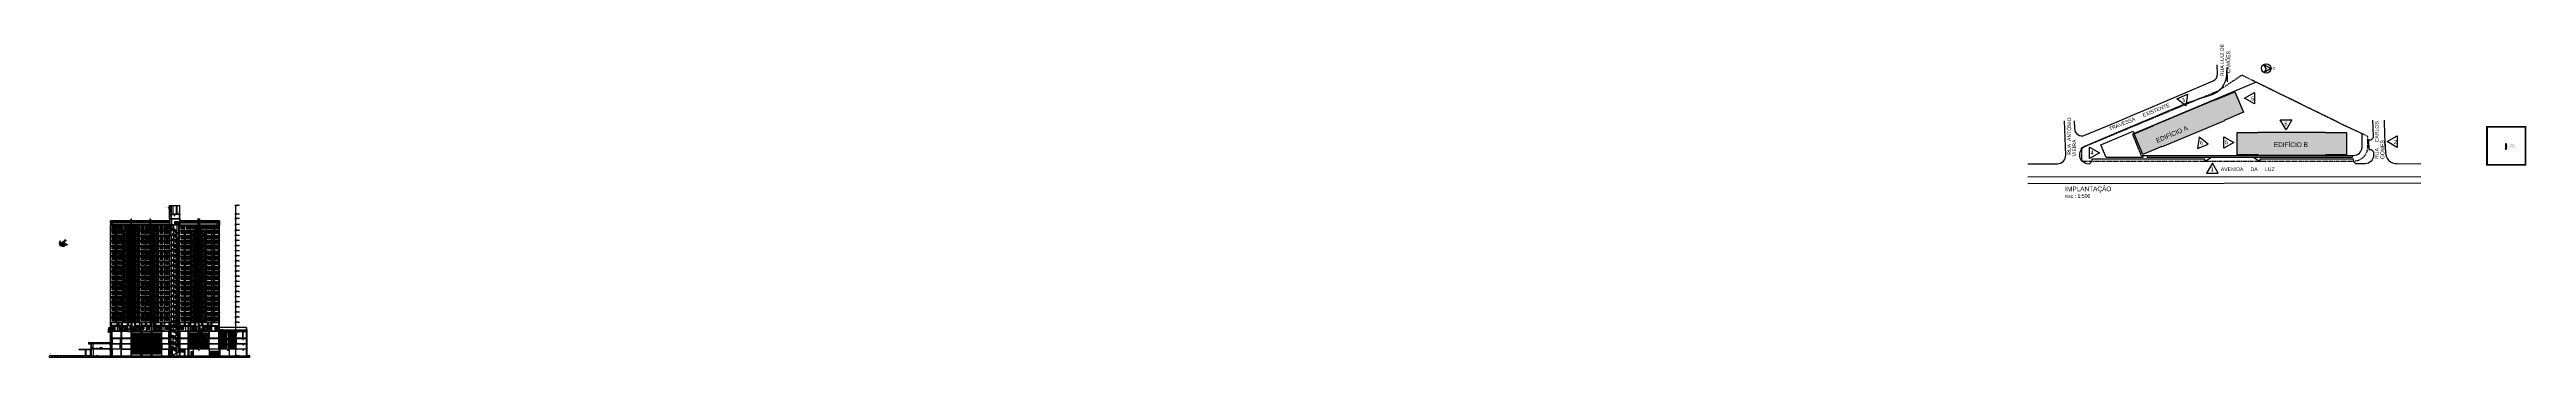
# Model space of a CAD drawing. Header units: metres. Extents: x -9086 to -7768, y 20 to 184.
import ezdxf
from ezdxf import colors
from ezdxf.entities.mleader import LeaderData, LeaderLine
from ezdxf.enums import TextEntityAlignment as Align
from ezdxf.math import Vec2, Vec3

# ---------------------------------------------------------------- set-up
doc = ezdxf.new("R2010")
doc.units = ezdxf.units.M
doc.linetypes.add('8231-CRF-1$0$DASHDOT', pattern=[1, 0.5, -0.25, 0, -0.25])
doc.linetypes.add('DASHEDX2', pattern=[1.5, 1, -0.5])
doc.layers.add('.ELE1$0$ARQ-SMB-HTC', color=1, linetype='Continuous', lineweight=5)
for name, color, linetype in [('.ELE1$0$ARQ-TXT2', 2, 'Continuous'), ('ARQ-ALV', 4, 'Continuous'), ('ARQ-ALV ACAB', 4, 'Continuous'), ('ARQ-ALV OSSO', 5, 'Continuous'), ('ARQ-AUX', 7, 'Continuous'), ('ARQ-AUX1', 1, 'Continuous'), ('ARQ-AUX2', 2, 'Continuous'), ('ARQ-AUX3', 3, 'Continuous'), ('ARQ-CAX', 1, 'Continuous'), ('ARQ-DIM', 2, 'Continuous'), ('ARQ-DIM EMBASAM', 2, 'Continuous'), ('ARQ-ENCH', 1, 'Continuous'), ('ARQ-EST', 2, 'Continuous'), ('ARQ-HTC', 251, 'Continuous'), ('ARQ-PRJ', 7, 'DASHEDX2'), ('ARQ-SIM', 1, 'Continuous'), ('ARQ-TXT', 2, 'Continuous'), ('ARQ-TXT1.', 1, 'Continuous'), ('ARQ-TXT2.', 2, 'Continuous'), ('ES-CORTE', 2, 'Continuous')]:
    doc.layers.add(name, color=color, linetype=linetype)
for name, color, linetype, true_color in [('ARQ-REVEST', 7, 'Continuous', 0xc79471), ('COR CASTANHA', 7, 'Continuous', 0x92725d), ('COR CINZA FECHADO', 7, 'Continuous', 0x56534e), ('COR PETUNIA', 7, 'Continuous', 0xe8ecec), ('COR PLATINA', 7, 'Continuous', 0xa1a6a3)]:
    doc.layers.add(name, color=color, linetype=linetype, true_color=true_color)
doc.styles.add('.ELE1$0$Adesa', font='ARIALN.TTF')
doc.styles.add('8231-CRF-1$0$r80-e25', font='romans.shx', dxfattribs={"height": 0.05})
doc.styles.add('Adesa', font='ARIALN.TTF')
doc.styles.add('Arial', font='arial.ttf')
doc.styles.add('M50', font='ARIALN.TTF', dxfattribs={"height": 0.15})
doc.dimstyles.new('8231-CRF-1$0$25', dxfattribs={"dimtxt": 0.01, "dimasz": 0.0505, "dimexe": 0.022, "dimexo": 0.0295, "dimgap": 0.012, "dimtad": 1, "dimzin": 4, "dimdsep": 46, "dimtxsty": '8231-CRF-1$0$r80-e25', "dimblk1": '8231-CRF-1$0$_DOTSMALL', "dimblk2": '8231-CRF-1$0$_DOTSMALL', "dimsah": 1, "dimcen": 0.1, "dimdle": 0.0275, "dimclrd": 1, "dimclre": 1, "dimclrt": 3, "dimadec": 0, "dimazin": 0, "dimtfac": 1, "dimtix": 1, "dimtmove": 2, "dimatfit": 3, "dimldrblk": '8231-CRF-1$0$_DOTSMALL', "dimfxl": 1, "dimtolj": 1, "dimtzin": 4, "dimarcsym": 0})
doc.dimstyles.new('ADESA 1-0025', dxfattribs={"dimtxt": 0.05, "dimasz": 0.045, "dimexe": 0.03, "dimexo": 0.04, "dimgap": 0.02, "dimtad": 1, "dimtoh": 1, "dimdec": 0, "dimlfac": 100, "dimzin": 4, "dimtxsty": 'Adesa', "dimblk": 'DOTSMALL', "dimcen": 1, "dimdle": 0.03, "dimclrd": 1, "dimclre": 1, "dimclrt": 256, "dimazin": 1, "dimtm": 1e-09, "dimtfac": 1, "dimtdec": 0, "dimtix": 1, "dimtmove": 2, "dimatfit": 0, "dimldrblk": 'DOTSMALL', "dimfxl": 0.8, "dimtvp": 2, "dimtolj": 1, "dimtzin": 0, "dimarcsym": 0})
doc.dimstyles.new('ADESA 1-0050', dxfattribs={"dimtxt": 0.1, "dimasz": 0.1, "dimexe": 0.05, "dimexo": 0.05, "dimgap": 0.03, "dimtad": 1, "dimdec": 1, "dimlfac": 100, "dimzin": 12, "dimtxsty": 'Adesa', "dimblk": 'DOTSMALL', "dimcen": 1, "dimdle": 0.05, "dimclrd": 1, "dimclre": 1, "dimclrt": 256, "dimazin": 3, "dimtm": 1e-09, "dimtfac": 1, "dimtdec": 1, "dimtmove": 1, "dimatfit": 0, "dimldrblk": 'DOTSMALL', "dimfxl": 0.8, "dimtvp": 2, "dimtolj": 1, "dimtzin": 0, "dimarcsym": 0})
pattern_1 = [(0, (6.97724, 2.96994), (0, 0.09525), [])]
pattern_2 = [(0, (5.81747, 2.96994), (0, 0.09525), [])]
pattern_3 = [(45, (-0.0495, 0), (-0.02245064, 0.02245064), [])]
pattern_4 = [(45, (-0.024784, 0), (-0.02245064, 0.02245064), [])]
pattern_5 = [(45, (-0.025073, 1e-07), (-0.02245064, 0.02245064), [])]
pattern_6 = [(45, (5.830443, 0), (-0.02245064, 0.02245064), [])]
pattern_7 = [(45, (18.99673, 94.672672), (-0.0084189901, 0.0084189901), [])]
pattern_8 = [(45, (12.664487, 63.115115), (-0.0056126601, 0.0056126601), [])]

# ---------------------------------------------------------------- blocks, each defined once
blk = doc.blocks.new('V P ALUM')
for points in [[(0.9, 2.2), (0, 2.2), (0, 0), (0.9, 0)], [(0.8, 0), (0.8, 2.1), (0.1, 2.1), (0.1, 0)]]:
    blk.add_lwpolyline(points, close=True)
for points in [[(0.8, 0), (0.8, 2.1), (0, 2.1), (0, 0)], [(0.1, 1.1), (0.8, 1.1)], [(0.1, 1), (0.8, 1)]]:
    blk.add_lwpolyline(points)
at = {"layer": 'ARQ-AUX'}
blk.add_lwpolyline([(0.9, 0), (0.9, 2.2), (0, 2.2), (0, 0)], close=True, dxfattribs=at)
at = {"layer": 'ARQ-PRJ'}
blk.add_lwpolyline([(0.1, 2.1), (0.8, 1.1), (0, 0)], dxfattribs=at)
blk = doc.blocks.new('V NEOREX 18')
at = {"layer": 'ARQ-AUX'}
h = blk.add_hatch(dxfattribs=at)
h.set_pattern_fill('NET', color=256, scale=0.04)
h.set_pattern_definition([(0, (0.255, 0.5), (0, 0.127), []), (90, (0.255, 0.5), (-0.127, 8e-18), [])])
h.paths.add_polyline_path([(0.01, 0.5), (0.01, 0.01), (0.5, 0.01), (0.5, 0.5)])
for points in [[(0, 0.51), (0.51, 0.51), (0.51, 0), (0, 0)], [(0.01, 0.5), (0.5, 0.5), (0.5, 0.01), (0.01, 0.01)]]:
    blk.add_lwpolyline(points, close=True, dxfattribs=at)
blk = doc.blocks.new('CT AA 1 ANDAR')
at = {"layer": 'ARQ-CAX'}
h = blk.add_hatch(dxfattribs=at)
h.set_pattern_fill('LINE', scale=0.03)
h.set_pattern_definition(pattern_2)
h.paths.add_polyline_path([(5.5, 3), (6.4, 3), (6.4, 2.1), (5.5, 2.1)])
h = blk.add_hatch(dxfattribs=at)
h.set_pattern_fill('LINE', scale=0.03)
h.set_pattern_definition(pattern_2)
h.paths.add_polyline_path([(5.5, 3), (6.4, 3), (6.4, 2.1), (5.5, 2.1)])
h = blk.add_hatch(dxfattribs=at)
h.set_pattern_fill('LINE', scale=0.03)
h.set_pattern_definition(pattern_1)
h.paths.add_polyline_path([(6.6, 3), (7.5, 3), (7.5, 2.1), (6.6, 2.1)])
h = blk.add_hatch(dxfattribs=at)
h.set_pattern_fill('LINE', scale=0.03)
h.set_pattern_definition(pattern_1)
h.paths.add_polyline_path([(6.6, 3), (7.5, 3), (7.5, 2.1), (6.6, 2.1)])
at = {"layer": 'ES-CORTE'}
h = blk.add_hatch(color=8, dxfattribs=at)
h.dxf.hatch_style = 1
h.paths.add_polyline_path([(-26.1, 3.6), (-31.6, 3.6), (-31.6, 3.5), (-26.1, 3.5)])
h.paths.add_polyline_path([(-31.8, 3.6), (-32, 3.6), (-32, 3), (-31.8, 3)])
h.paths.add_polyline_path([(-31.6, 0), (-31.6, 3.6), (-31.7, 3.6), (-31.7, 3.5), (-31.7, 0)])
h.paths.add_polyline_path([(-26.1, 3.6), (-26.1, 3), (-25.9, 3), (-25.9, 3.5), (-20.7, 3.5), (-20.7, 3), (-20.5, 3), (-20.5, 3.5), (-15.3, 3.5), (-15.3, 3), (-15.1, 3), (-15.1, 3.5), (-10, 3.5), (-10, 3), (-9.8, 3), (-9.8, 3.5), (-4.6, 3.5), (-4.6, 3), (-4.4, 3), (-4.4, 3.5), (-0.4, 3.5), (-0.4, 0), (-0.2, 0), (-0.2, 3.6)])
h = blk.add_hatch(color=8, dxfattribs=at)
h.dxf.hatch_style = 1
h.paths.add_polyline_path([(5, 2), (3.8, 2), (3.8, 2), (3.8, 2.2), (3.5, 2.2), (3.5, 2.4), (3.2, 2.4), (3.2, 2.6), (2.9, 2.6), (3, 2.7), (2.7, 2.7), (2.7, 2.9), (2.4, 2.9), (2.4, 3.1), (2.1, 3.1), (2.1, 3.3), (1.9, 3.3), (1.9, 3.5), (1.6, 3.5), (1.6, 3.6), (-0.2, 3.6), (-0.2, 0), (0, 0), (0, 3.5), (1.4, 3.5), (3.7, 1.9), (5, 1.9)])
h = blk.add_hatch(color=8, dxfattribs=at)
h.dxf.hatch_style = 1
h.paths.add_polyline_path([(5, 2), (3.8, 2), (3.8, 2), (3.8, 2.2), (3.5, 2.2), (3.5, 2.4), (3.2, 2.4), (3.2, 2.6), (2.9, 2.6), (3, 2.7), (2.7, 2.7), (2.7, 2.9), (2.4, 2.9), (2.4, 3.1), (2.1, 3.1), (2.1, 3.3), (1.9, 3.3), (1.9, 3.5), (1.6, 3.5), (1.6, 3.6), (-0.2, 3.6), (-0.2, 0), (0, 0), (0, 3.5), (1.4, 3.5), (3.7, 1.9), (5, 1.9)])
h = blk.add_hatch(color=8, dxfattribs=at)
h.dxf.hatch_style = 1
h.paths.add_polyline_path([(15.2, 3), (15.4, 3), (15.4, 3.5), (20.6, 3.5), (20.6, 3), (20.8, 3), (20.8, 3.5), (26.2, 3.5), (26.2, 0), (26.4, 0), (26.4, 3.6), (5, 3.6), (5, 0), (5.2, 0), (5.2, 3.5), (9.8, 3.5), (9.8, 3), (10, 3), (10, 3.5), (15.2, 3.5)])
h = blk.add_hatch(color=8, dxfattribs=at)
h.dxf.hatch_style = 1
h.paths.add_polyline_path([(40.8, 3.6), (26.4, 3.6), (26.4, 3), (26.6, 3), (26.6, 3.5), (30.6, 3.5), (30.6, 3), (30.8, 3), (30.8, 3.5), (35.8, 3.5), (36, 3.5), (38.7, 3.5), (38.7, 3), (39, 3), (39, 3.5), (40.5, 3.5), (40.5, 0), (40.8, 0)])
at = {"layer": 'ARQ-ALV ACAB'}
for p, q in [((0, 0, 0), (0, 3.5, 0)), ((0, 0, 0), (0, 3.5, 0)), ((0, 0, 0), (1.2, 0, 0)), ((0, 0, 0), (1.2, 0, 0)), ((1.2, 0, 0), (1.2, 3.5, 0)), ((1.2, 0, 0), (1.2, 3.5, 0)), ((1.3, 0, 0), (1.3, 3.5, 0)), ((1.3, 0, 0), (1.3, 3.5, 0)), ((5, 2, 0), (5, 3.6, 0)), ((5, 2, 0), (5, 3.6, 0)), ((5, 0, 0), (5, 1.9, 0)), ((5, 0, 0), (5, 1.9, 0)), ((7.7, 0), (7.7, 3.5)), ((7.7, 0), (7.7, 3.5)), ((7.9, 0), (7.9, 3.5)), ((7.9, 0), (7.9, 3.5))]:
    blk.add_line(p, q, dxfattribs=at)
at = {"layer": 'ARQ-ALV ACAB', "elevation": 0}
blk.add_lwpolyline([(1.6, 3.6), (1.6, 3.6), (1.3, 3.6)], dxfattribs=at)
blk.add_lwpolyline([(1.6, 3.6), (1.6, 3.6), (1.3, 3.6)], dxfattribs=at)
at = {"layer": 'ARQ-ALV OSSO'}
for p, q in [((-26.1, 0), (-26.1, 3)), ((-26.1, 0), (-26.1, 3)), ((-25.9, 0), (-25.9, 3)), ((-25.9, 0), (-25.9, 3)), ((1.2, 0, 0), (1.2, 3.5, 0)), ((1.2, 0, 0), (1.2, 3.5, 0)), ((1.3, 0, 0), (1.3, 3.5, 0)), ((1.3, 0, 0), (1.3, 3.5, 0)), ((7.7, 0), (7.7, 3.5)), ((7.7, 0), (7.7, 3.5)), ((7.9, 0), (7.9, 3.5)), ((7.9, 0), (7.9, 3.5))]:
    blk.add_line(p, q, dxfattribs=at)
at = {"layer": 'ARQ-AUX'}
for p, q in [((-15.5, 0), (-15.5, 3.5)), ((-14.8, 0), (-14.8, 3.5)), ((8.1, 0), (8.1, 3.5)), ((10.2, 0), (10.2, 3.5))]:
    blk.add_line(p, q, dxfattribs=at)
at = {"layer": 'ARQ-AUX1'}
for p, q in [((-31.4, 0), (-31.4, 3.5)), ((-25.8, 0), (-25.8, 3.5)), ((-25.8, 0), (-25.8, 3.5)), ((-20.7, 0), (-20.7, 3.5)), ((-20.7, 0), (-20.7, 3.5)), ((-20.3, 0), (-20.3, 3.5)), ((-15.3, 0), (-15.3, 3.5)), ((-15.3, 0), (-15.3, 3.5)), ((-15, 0), (-15, 3.5)), ((-15, 0), (-15, 3.5)), ((-10, 0), (-10, 3.5)), ((-10, 0), (-10, 3.5)), ((-9.6, 0), (-9.6, 3.5)), ((-9.6, 0), (-9.6, 3.5)), ((-4.6, 0), (-4.6, 3.5)), ((-4.6, 0), (-4.6, 3.5)), ((-4.3, 0), (-4.3, 3.5)), ((-4.3, 0), (-4.3, 3.5)), ((-0.6, 0, 0), (-0.6, 3.5, 0)), ((-0.6, 0, 0), (-0.6, 3.5, 0)), ((0, 0.6, 0), (1.2, 0.6, 0)), ((0, 0.6, 0), (1.2, 0.6, 0)), ((0, 0.4, 0), (1.2, 0.4, 0)), ((0, 0.4, 0), (1.2, 0.4, 0)), ((0, 0.2, 0), (1.2, 0.2, 0)), ((0, 0.2, 0), (1.2, 0.2, 0)), ((1.6, 4.6, 0), (1.5, 4.6, 0)), ((1.6, 4.6, 0), (1.5, 4.6, 0)), ((1.6, 4.5, 0), (1.5, 4.5, 0)), ((1.6, 4.5, 0), (1.5, 4.5, 0)), ((1.6, 4.3, 0), (1.5, 4.3, 0)), ((1.6, 4.3, 0), (1.5, 4.3, 0)), ((1.6, 4.3, 0), (1.5, 4.3, 0)), ((1.6, 4.3, 0), (1.5, 4.3, 0)), ((1.6, 4.6, 0), (1.6, 6.3)), ((3.8, 3.1, 0), (1.6, 4.6, 0)), ((3.8, 3.1, 0), (1.6, 4.6, 0)), ((3.8, 3.1, 0), (1.6, 4.5, 0)), ((1.6, 4.3, 0), (1.6, 4.5, 0)), ((3.8, 3.1, 0), (1.6, 4.5, 0)), ((1.6, 4.3, 0), (1.6, 4.5, 0)), ((1.6, 3.6), (1.6, 4.3)), ((3.8, 2.9, 0), (1.6, 4.3, 0)), ((3.8, 2.8, 0), (1.6, 4.3, 0)), ((1.6, 3.6), (1.6, 4.3)), ((3.8, 2.9, 0), (1.6, 4.3, 0)), ((3.8, 2.8, 0), (1.6, 4.3, 0)), ((3.8, 3.1, 0), (3.8, 5.1, 0)), ((3.8, 3.1, 0), (3.8, 5.1, 0)), ((3.8, 3.1, 0), (3.8, 3.1, 0)), ((3.8, 3.1, 0), (3.8, 3.1, 0)), ((3.8, 2.9, 0), (3.8, 3.1, 0)), ((3.8, 3.1, 0), (3.8, 3.1, 0)), ((3.8, 3.1, 0), (3.8, 3.1, 0)), ((3.8, 2.9, 0), (3.8, 3.1, 0)), ((3.8, 2.2, 0), (3.8, 2.9, 0)), ((3.8, 2.9, 0), (3.8, 2.9, 0)), ((3.8, 2.2, 0), (3.8, 2.9, 0)), ((3.8, 2.9, 0), (3.8, 2.9, 0)), ((3.8, 2.8, 0), (3.8, 2.8, 0)), ((3.8, 2.8, 0), (3.8, 2.8, 0)), ((3.8, 0, 0), (3.8, 1.9, 0)), ((3.8, 0, 0), (3.8, 1.9, 0)), ((5.3, 0, 0), (5.3, 3.5, 0)), ((5.3, 0, 0), (5.3, 3.5, 0)), ((9.7, 0), (9.7, 3.5)), ((9.7, 0), (9.7, 3.5)), ((10, 0), (10, 3.5)), ((10, 0), (10, 3.5)), ((26.4, 0), (26.4, 3)), ((26.4, 0), (26.4, 3)), ((26.6, 0), (26.6, 3)), ((26.6, 0), (26.6, 3))]:
    blk.add_line(p, q, dxfattribs=at)
at = {"layer": 'ARQ-AUX1', "elevation": 0}
for points in [[(0.1, 1.4), (0.1, 1.4, -0.414214), (0.1, 1.4), (0, 1.4)], [(0.1, 1.4), (0.1, 1.4, -0.414214), (0, 1.4), (0, 1.4)], [(0.1, 1.4), (0.1, 1.4, -0.414214), (0.1, 1.4), (0, 1.4)], [(0.1, 1.4), (0.1, 1.4, -0.414214), (0, 1.4), (0, 1.4)], [(0.1, 1.2), (0.1, 1.2, -0.414214), (0.1, 1.2), (0, 1.2)], [(0.1, 1.2), (0.1, 1.2, -0.414214), (0, 1.2), (0, 1.2)], [(0.1, 1.2), (0.1, 1.2, -0.414214), (0.1, 1.2), (0, 1.2)], [(0.1, 1.2), (0.1, 1.2, -0.414214), (0, 1.2), (0, 1.2)], [(1.1, 1.4), (1.1, 1.4, 0.414214), (1.1, 1.4), (1.2, 1.4)], [(1.1, 1.4), (1.1, 1.4, 0.414214), (1.1, 1.4), (1.2, 1.4)], [(1.1, 1.4), (1.1, 1.4, 0.414214), (1.1, 1.4), (1.2, 1.4)], [(1.1, 1.4), (1.1, 1.4, 0.414214), (1.1, 1.4), (1.2, 1.4)], [(1.1, 1.2), (1.1, 1.2, 0.414214), (1.1, 1.2), (1.2, 1.2)], [(1.1, 1.2), (1.1, 1.2, 0.414214), (1.1, 1.2), (1.2, 1.2)], [(1.1, 1.2), (1.1, 1.2, 0.414214), (1.1, 1.2), (1.2, 1.2)], [(1.1, 1.2), (1.1, 1.2, 0.414214), (1.1, 1.2), (1.2, 1.2)], [(4.9, 2.9), (4.9, 2.8, 0.414214), (4.9, 2.8), (5, 2.8)], [(4.9, 2.9), (4.9, 2.9, 0.414214), (4.9, 2.8), (5, 2.8)], [(4.9, 2.9), (4.9, 2.8, 0.414214), (4.9, 2.8), (5, 2.8)], [(4.9, 2.9), (4.9, 2.9, 0.414214), (4.9, 2.8), (5, 2.8)], [(4.9, 2.7), (4.9, 2.6, 0.414214), (4.9, 2.6), (5, 2.6)], [(4.9, 2.7), (4.9, 2.6, 0.414214), (4.9, 2.6), (5, 2.6)], [(4.9, 2.7), (4.9, 2.6, 0.414214), (4.9, 2.6), (5, 2.6)], [(4.9, 2.7), (4.9, 2.6, 0.414214), (4.9, 2.6), (5, 2.6)]]:
    blk.add_lwpolyline(points, format="xyb", dxfattribs=at)
at = {"layer": 'ARQ-AUX1'}
for points in [[(7.7, 3.2), (7.4, 3.2), (7.4, 3.5)], [(7.7, 3.2), (7.4, 3.2), (7.4, 3.5)], [(12.3, 3.5), (12.3, 0)], [(20.8, 3), (20.8, 0)], [(21.7, 2.2), (21.7, 0.1)], [(23.4, 2.2), (23.4, 0.1)], [(25.2, 2.2), (25.2, 0.1)]]:
    blk.add_lwpolyline(points, dxfattribs=at)
for points in [[(20.9, 0.1), (22.5, 0.1), (22.5, 2.3), (20.9, 2.3)], [(21, 0.1), (22.5, 0.1), (22.5, 2.2), (21, 2.2)], [(21, 0.1), (22.5, 0.1), (22.5, 2.2), (21, 2.2)], [(22.6, 0.1), (24.2, 0.1), (24.2, 2.3), (22.6, 2.3)], [(22.7, 0.1), (24.2, 0.1), (24.2, 2.2), (22.7, 2.2)], [(22.7, 0.1), (24.2, 0.1), (24.2, 2.2), (22.7, 2.2)], [(24.3, 0.1), (26, 0.1), (26, 2.3), (24.3, 2.3)], [(24.4, 0.1), (25.9, 0.1), (25.9, 2.2), (24.4, 2.2)], [(24.4, 0.1), (25.9, 0.1), (25.9, 2.2), (24.4, 2.2)]]:
    blk.add_lwpolyline(points, close=True, dxfattribs=at)
for centre in [(0.1, 1.5, 0), (0.1, 1.5, 0), (0.1, 1.2, 0), (0.1, 1.2, 0), (1.1, 1.5, 0), (1.1, 1.5, 0), (1.1, 1.2, 0), (1.1, 1.2, 0), (4.9, 2.9, 0), (4.9, 2.9, 0), (4.9, 2.7, 0), (4.9, 2.7, 0)]:
    blk.add_circle(centre, 0.0225, dxfattribs=at)
for centre, start, end in [((1.5, 4.5, 0), 90, 270), ((1.5, 4.5, 0), 90, 270), ((1.5, 4.3, 0), 90, 270), ((1.5, 4.3, 0), 90, 270), ((3.8, 3.1, 0), 270, 90), ((3.8, 3.1, 0), 270, 90), ((3.8, 2.9, 0), 270, 90), ((3.8, 2.9, 0), 270, 90)]:
    blk.add_arc(centre, 0.0225, start, end, dxfattribs=at)
at = {"layer": 'ARQ-CAX', "elevation": 0}
for points in [[(5.4, 3), (6.4, 3), (6.4, 2), (5.4, 2)], [(5.4, 3), (6.4, 3), (6.4, 2), (5.4, 2)], [(5.5, 3), (6.4, 3), (6.4, 2.1), (5.5, 2.1)], [(5.5, 3), (6.4, 3), (6.4, 2.1), (5.5, 2.1)]]:
    blk.add_lwpolyline(points, close=True, dxfattribs=at)
at = {"layer": 'ARQ-CAX'}
for points in [[(6.6, 3), (7.6, 3), (7.6, 2), (6.6, 2)], [(6.6, 3), (7.5, 3), (7.5, 2.1), (6.6, 2.1)], [(6.6, 3), (7.6, 3), (7.6, 2), (6.6, 2)], [(6.6, 3), (7.5, 3), (7.5, 2.1), (6.6, 2.1)]]:
    blk.add_lwpolyline(points, close=True, dxfattribs=at)
at = {"layer": 'ARQ-EST'}
blk.add_line((3.7, 1.9, 0), (5, 1.9, 0), dxfattribs=at)
blk.add_line((3.7, 1.9, 0), (5, 1.9, 0), dxfattribs=at)
at = {"layer": 'ARQ-EST', "elevation": 0}
for points in [[(1.4, 3.5), (3.7, 1.9)], [(1.4, 3.5), (3.7, 1.9)], [(1.6, 3.5), (1.6, 3.6)], [(1.6, 3.5), (1.6, 3.6)], [(1.9, 3.3), (1.9, 3.5), (1.6, 3.5)], [(1.9, 3.3), (1.9, 3.5), (1.6, 3.5)], [(2.1, 3.1), (2.1, 3.3), (1.9, 3.3)], [(2.1, 3.1), (2.1, 3.3), (1.9, 3.3)], [(2.4, 2.9), (2.4, 3.1), (2.1, 3.1)], [(2.4, 2.9), (2.4, 3.1), (2.1, 3.1)], [(2.7, 2.7), (2.7, 2.9), (2.4, 2.9)], [(2.7, 2.7), (2.7, 2.9), (2.4, 2.9)], [(2.9, 2.6), (3, 2.7), (2.7, 2.7)], [(2.9, 2.6), (3, 2.7), (2.7, 2.7)], [(3.2, 2.4), (3.2, 2.6), (2.9, 2.6)], [(3.2, 2.4), (3.2, 2.6), (2.9, 2.6)], [(3.5, 2.2), (3.5, 2.4), (3.2, 2.4)], [(3.5, 2.2), (3.5, 2.4), (3.2, 2.4)], [(3.8, 2), (3.8, 2.2), (3.5, 2.2)], [(3.8, 2), (3.8, 2.2), (3.5, 2.2)], [(3.8, 2), (3.8, 2), (5, 2)], [(3.8, 2), (3.8, 2), (5, 2)]]:
    blk.add_lwpolyline(points, dxfattribs=at)
at = {"layer": 'ARQ-PRJ', "elevation": 0}
for points in [[(1.9, 0.6), (1.3, 0.6)], [(1.9, 0.6), (1.3, 0.6)], [(1.9, 0.5), (1.3, 0.5)], [(1.9, 0.5), (1.3, 0.5)], [(3.5, 1.5), (1.9, 0.5)], [(3.5, 1.5), (1.9, 0.5)], [(1.9, 0.6), (1.9, 0.8), (2.1, 0.8)], [(1.9, 0.6), (1.9, 0.8), (2.1, 0.8)], [(2.1, 0.8), (2.1, 0.9), (2.4, 0.9)], [(2.1, 0.8), (2.1, 0.9), (2.4, 0.9)], [(2.4, 0.9), (2.4, 1.1), (2.7, 1.1)], [(2.4, 0.9), (2.4, 1.1), (2.7, 1.1)], [(2.7, 1.1), (2.7, 1.3), (3, 1.3)], [(2.7, 1.1), (2.7, 1.3), (3, 1.3)], [(3, 1.3), (2.9, 1.5), (3.2, 1.5)], [(3, 1.3), (2.9, 1.5), (3.2, 1.5)], [(3.2, 1.5), (3.2, 1.7), (3.5, 1.7)], [(3.2, 1.5), (3.2, 1.7), (3.5, 1.7)], [(3.5, 1.7), (3.5, 1.8), (3.8, 1.8)], [(3.5, 1.7), (3.5, 1.8), (3.8, 1.8)], [(3.8, 1.8), (3.8, 1.9)], [(3.8, 1.8), (3.8, 1.9)]]:
    blk.add_lwpolyline(points, dxfattribs=at)
at = {"layer": 'ARQ-PRJ'}
for points in [[(21, 2.2), (21.7, 1.1), (21, 0.1)], [(22.5, 2.2), (21.7, 1.1), (22.5, 0.1)], [(22.7, 2.2), (23.4, 1.1), (22.7, 0.1)], [(24.2, 2.2), (23.4, 1.1), (24.2, 0.1)], [(24.4, 2.2), (25.2, 1.1), (24.4, 0.1)], [(25.9, 2.2), (25.2, 1.1), (25.9, 0.1)]]:
    blk.add_lwpolyline(points, dxfattribs=at)
at = {"layer": 'ES-CORTE'}
for p, q in [((-41.8, 0), (40.8, 0)), ((-41.8, 0), (40.8, 0)), ((-31.8, 3.6), (-31.8, 3.6)), ((-31.8, 3.6), (-31.8, 3.6)), ((-31.7, 0), (-31.7, 3.6)), ((-31.6, 3.6, 0), (-31.7, 3.6, 0)), ((-31.6, 3.6, 0), (-31.7, 3.6, 0)), ((-31.7, 0), (-31.7, 3.5)), ((-31.6, 0), (-31.6, 3.6)), ((-0.2, 3.6, 0), (-31.6, 3.6, 0)), ((-31.6, 0), (-31.6, 3.6)), ((-26.1, 3.5), (-31.6, 3.5)), ((-0.2, 3.6, 0), (-26.1, 3.6, 0)), ((-20.7, 3.5), (-25.9, 3.5)), ((-20.7, 3.5), (-25.9, 3.5)), ((-15.3, 3.5), (-20.5, 3.5)), ((-15.3, 3.5), (-20.5, 3.5)), ((-10, 3.5), (-15.1, 3.5)), ((-10, 3.5), (-15.1, 3.5)), ((-4.6, 3.5), (-9.8, 3.5)), ((-4.6, 3.5), (-9.8, 3.5)), ((-0.4, 3.5, 0), (-4.4, 3.5)), ((-0.4, 3.5, 0), (-4.4, 3.5)), ((-0.4, 0, 0), (-0.4, 3.5, 0)), ((-0.4, 0, 0), (-0.4, 3.5, 0)), ((1.6, 3.6, 0), (-0.2, 3.6, 0)), ((-0.2, 0, 0), (-0.2, 3.6, 0)), ((-0.2, 0, 0), (-0.2, 3.6, 0)), ((1.6, 3.6, 0), (-0.2, 3.6, 0)), ((-0.2, 0, 0), (-0.2, 3.6, 0)), ((-0.2, 0, 0), (-0.2, 3.6, 0)), ((1.4, 3.5, 0), (0, 3.5, 0)), ((0, 0, 0), (0, 3.5, 0)), ((1.4, 3.5, 0), (0, 3.5, 0)), ((0, 0, 0), (0, 3.5, 0)), ((5, 0, 0), (5, 3.6, 0)), ((26.4, 3.6), (5, 3.6, 0)), ((5, 0, 0), (5, 3.6, 0)), ((26.4, 3.6), (5, 3.6, 0)), ((20.6, 3.5), (15.4, 3.5)), ((20.6, 3.5), (15.4, 3.5)), ((26.4, 0), (26.4, 3.6)), ((40.8, 3.6), (26.4, 3.6)), ((26.4, 0), (26.4, 3.6)), ((40.8, 3.6), (26.4, 3.6)), ((30.6, 3.5), (26.6, 3.5)), ((30.6, 3.5), (26.6, 3.5)), ((35.8, 3.5), (30.8, 3.5)), ((35.8, 3.5), (30.8, 3.5)), ((38.7, 3.5), (36, 3.5)), ((38.7, 3.5), (36, 3.5)), ((40.5, 3.5), (39, 3.5)), ((40.5, 3.5), (39, 3.5)), ((40.5, 3.5), (40.5, 0)), ((40.5, 3.5), (40.5, 0)), ((40.8, 3.6), (40.8, 0)), ((40.8, 3.6), (40.8, 0))]:
    blk.add_line(p, q, dxfattribs=at)
for points in [[(-31.8, 3.6), (-32, 3.6)], [(-31.8, 3.6), (-32, 3.6)], [(-26.1, 3.5), (-26.1, 3), (-25.9, 3), (-25.9, 3.5)], [(-26.1, 3.5), (-26.1, 3), (-25.9, 3), (-25.9, 3.5)], [(-20.7, 3.5), (-20.7, 3), (-20.5, 3), (-20.5, 3.5)], [(-20.7, 3.5), (-20.7, 3), (-20.5, 3), (-20.5, 3.5)], [(-15.3, 3.5), (-15.3, 3), (-15.1, 3), (-15.1, 3.5)], [(-15.3, 3.5), (-15.3, 3), (-15.1, 3), (-15.1, 3.5)], [(-10, 3.5), (-10, 3), (-9.8, 3), (-9.8, 3.5)], [(-10, 3.5), (-10, 3), (-9.8, 3), (-9.8, 3.5)], [(-4.6, 3.5), (-4.6, 3), (-4.4, 3), (-4.4, 3.5)], [(-4.6, 3.5), (-4.6, 3), (-4.4, 3), (-4.4, 3.5)], [(15.2, 3.5), (10, 3.5), (10, 3), (9.8, 3), (9.8, 3.5), (5.2, 3.5), (5.2, 0)], [(15.2, 3.5), (10, 3.5), (10, 3), (9.8, 3), (9.8, 3.5), (5.2, 3.5), (5.2, 0)], [(15.2, 3.5), (15.2, 3), (15.4, 3), (15.4, 3.5)], [(15.2, 3.5), (15.2, 3), (15.4, 3), (15.4, 3.5)], [(20.6, 3.5), (20.6, 3), (20.8, 3), (20.8, 3.5)], [(20.6, 3.5), (20.6, 3), (20.8, 3), (20.8, 3.5)], [(26.2, 0), (26.2, 3.5), (20.8, 3.5)], [(26.2, 0), (26.2, 3.5), (20.8, 3.5)], [(26.4, 3.6), (26.4, 3), (26.6, 3), (26.6, 3.5)], [(26.4, 3.6), (26.4, 3), (26.6, 3), (26.6, 3.5)], [(30.6, 3.5), (30.6, 3), (30.8, 3), (30.8, 3.5)], [(30.6, 3.5), (30.6, 3), (30.8, 3), (30.8, 3.5)], [(35.8, 3.5), (35.8, 3.5), (36, 3.5), (36, 3.5)], [(35.8, 3.5), (35.8, 3.5), (36, 3.5), (36, 3.5)], [(38.7, 3.5), (38.7, 3), (39, 3), (39, 3.5)], [(38.7, 3.5), (38.7, 3), (39, 3), (39, 3.5)]]:
    blk.add_lwpolyline(points, dxfattribs=at)
at = {"layer": 'ES-CORTE', "elevation": 0}
blk.add_lwpolyline([(-32, 3.6), (-32, 3), (-31.8, 3), (-31.8, 3.6)], dxfattribs=at)
at = {"layer": 'ARQ-AUX1'}
for p in [(-19.9, 2.5, 0), (-19.9, 2.5, 0), (-19.9, 2, 0), (-19.9, 2, 0), (-19.9, 1.5, 0), (-19.9, 1.5, 0), (-19.9, 1, 0), (-19.9, 1, 0), (-19.4, 2.5, 0), (-19.4, 2.5, 0), (-19.4, 2, 0), (-19.4, 2, 0), (-19.4, 1.5, 0), (-19.4, 1.5, 0), (-19.4, 1, 0), (-19.4, 1, 0), (-18.9, 2.5, 0), (-18.9, 2.5, 0), (-18.9, 2, 0), (-18.9, 2, 0), (-18.9, 1.5, 0), (-18.9, 1.5, 0), (-18.9, 1, 0), (-18.9, 1, 0), (-18.3, 2.5, 0), (-18.3, 2.5, 0), (-18.3, 2, 0), (-18.3, 2, 0), (-18.3, 1.5, 0), (-18.3, 1.5, 0), (-18.3, 1, 0), (-18.3, 1, 0), (-17.8, 2.5, 0), (-17.8, 2.5, 0), (-17.8, 2, 0), (-17.8, 2, 0), (-17.8, 1.5, 0), (-17.8, 1.5, 0), (-17.8, 1, 0), (-17.8, 1, 0), (-17.3, 2.5), (-17.3, 2.5), (-17.3, 2), (-17.3, 2), (-17.3, 1.5), (-17.3, 1.5), (-17.3, 1, 0), (-17.3, 1, 0), (-16.8, 2.5), (-16.8, 2.5), (-16.8, 2), (-16.8, 2), (-16.8, 1.5), (-16.8, 1.5), (-16.8, 1, 0), (-16.8, 1, 0), (-16.3, 2.5), (-16.3, 2.5), (-16.3, 2), (-16.3, 2), (-16.3, 1.5), (-16.3, 1.5), (-16.3, 1, 0), (-16.3, 1, 0), (-14.6, 2.5), (-14.6, 2.5), (-14.6, 2), (-14.6, 2), (-14.6, 1.5), (-14.6, 1.5), (-14.6, 1), (-14.6, 1), (-14.1, 2.5), (-14.1, 2.5), (-14.1, 2), (-14.1, 2), (-14.1, 1.5), (-14.1, 1.5), (-14.1, 1), (-14.1, 1), (-13.6, 2.5), (-13.6, 2.5), (-13.6, 2), (-13.6, 2), (-13.6, 1.5), (-13.6, 1.5), (-13.6, 1), (-13.6, 1), (-13, 2.5), (-13, 2.5), (-13, 2), (-13, 2), (-13, 1.5), (-13, 1.5), (-13, 1), (-13, 1), (-12.5, 2.5), (-12.5, 2.5), (-12.5, 2), (-12.5, 2), (-12.5, 1.5), (-12.5, 1.5), (-12.5, 1), (-12.5, 1), (-12, 2.5), (-12, 2.5), (-12, 2), (-12, 2), (-12, 1.5), (-12, 1.5), (-12, 1), (-12, 1), (-11.5, 2.5), (-11.5, 2.5), (-11.5, 2), (-11.5, 2), (-11.5, 1.5), (-11.5, 1.5), (-11.5, 1), (-11.5, 1), (-11, 2.5), (-11, 2.5), (-11, 2), (-11, 2), (-11, 1.5), (-11, 1.5), (-11, 1), (-11, 1), (-9.2, 2.5), (-9.2, 2.5), (-9.2, 2), (-9.2, 2), (-9.2, 1.5), (-9.2, 1.5), (-9.2, 1), (-9.2, 1), (-8.7, 2.5), (-8.7, 2.5), (-8.7, 2), (-8.7, 2), (-8.7, 1.5), (-8.7, 1.5), (-8.7, 1), (-8.7, 1), (-8.2, 2.5), (-8.2, 2.5), (-8.2, 2), (-8.2, 2), (-8.2, 1.5), (-8.2, 1.5), (-8.2, 1), (-8.2, 1), (-7.7, 2.5), (-7.7, 2.5), (-7.7, 2), (-7.7, 2), (-7.7, 1.5), (-7.7, 1.5), (-7.7, 1), (-7.7, 1), (-7.2, 2.5), (-7.2, 2.5), (-7.2, 2), (-7.2, 2), (-7.2, 1.5), (-7.2, 1.5), (-7.2, 1), (-7.2, 1), (-6.7, 2.5), (-6.7, 2.5), (-6.7, 2), (-6.7, 2), (-6.7, 1.5), (-6.7, 1.5), (-6.7, 1), (-6.7, 1), (-6.2, 2.5), (-6.2, 2.5), (-6.2, 2), (-6.2, 2), (-6.2, 1.5), (-6.2, 1.5), (-6.2, 1), (-6.2, 1), (-5.7, 2.5), (-5.7, 2.5), (-5.7, 2), (-5.7, 2), (-5.7, 1.5), (-5.7, 1.5), (-5.7, 1), (-5.7, 1)]:
    blk.add_blockref('V NEOREX 18', p, dxfattribs=at)
at = {"layer": 'ARQ-CAX'}
blk.add_blockref('V P ALUM', (11, 0), dxfattribs=at)
blk.add_blockref('V P ALUM', (11, 0), dxfattribs=at)
at = {"layer": 'ARQ-TXT', "style": 'Adesa'}
for s, p in [('ETE', (-37.7, 0, 0)), ('ESTACIONAMENTO', (-22.9, 0, 0)), ('PRESSURIZAÇÃO', (5.9, 0, 0)), ('PRESSURIZAÇÃO', (5.9, 0, 0)), ('ESTACIONAMENTO', (18.1, 0, 0)), ('ESTACIONAMENTO', (33, 0, 0))]:
    blk.add_text(s, height=0.12, rotation=0.4387, dxfattribs=at).set_placement(p, align=Align.CENTER)
at = {"layer": 'ARQ-TXT', "style": 'M50'}
for s, p in [('03', (0.1, 0.6, 0)), ('03', (0.1, 0.6, 0)), ('02', (0.1, 0.5, 0)), ('02', (0.1, 0.5, 0)), ('01', (0.1, 0.3, 0)), ('01', (0.1, 0.3, 0)), ('20', (1.5, 3.7, 0)), ('20', (1.5, 3.7, 0)), ('19', (1.8, 3.5, 0)), ('19', (1.8, 3.5, 0)), ('04', (2, 0.8, 0)), ('04', (2, 0.8, 0)), ('18', (2, 3.3, 0)), ('18', (2, 3.3, 0)), ('05', (2.3, 1, 0)), ('05', (2.3, 1, 0)), ('17', (2.3, 3.1, 0)), ('17', (2.3, 3.1, 0)), ('16', (2.5, 3, 0)), ('16', (2.5, 3, 0)), ('06', (2.5, 1.2, 0)), ('06', (2.5, 1.2, 0)), ('15', (2.8, 2.8, 0)), ('15', (2.8, 2.8, 0)), ('07', (2.8, 1.4, 0)), ('07', (2.8, 1.4, 0)), ('08', (3.1, 1.5, 0)), ('08', (3.1, 1.5, 0)), ('14', (3.1, 2.6, 0)), ('14', (3.1, 2.6, 0)), ('13', (3.3, 2.5, 0)), ('13', (3.3, 2.5, 0)), ('09', (3.3, 1.7, 0)), ('09', (3.3, 1.7, 0)), ('10', (3.6, 1.9, 0)), ('10', (3.6, 1.9, 0)), ('12', (3.6, 2.3, 0)), ('12', (3.6, 2.3, 0)), ('11', (3.8, 2.1, 0)), ('11', (3.8, 2.1, 0))]:
    blk.add_text(s, height=0.09, dxfattribs=at).set_placement(p, align=Align.MIDDLE)
blk = doc.blocks.new('_DotSmall')
at = {"color": 0, "linetype": 'ByBlock', "const_width": 0.5}
blk.add_lwpolyline([(-0.0625, 0, 1), (0.0625, 0, 1)], format="xyb", close=True, dxfattribs=at)
blk = doc.blocks.new('*D689')
at = {"layer": 'ARQ-DIM', "color": 1, "lineweight": -2, "transparency": 16777216}
for p, q in [((-43.1, 4), (-42.5, 4)), ((-43.1, 3.4), (-42.5, 3.4)), ((-42.6, 4.1), (-42.6, 3.4))]:
    blk.add_line(p, q, dxfattribs=at)
at = {"layer": 'Defpoints', "color": 0, "transparency": 16777216}
for p in [(-43.2, 4), (-43.2, 3.4), (-42.6, 3.4)]:
    blk.add_point(p, dxfattribs=at)
at = {"layer": 'ARQ-DIM', "color": 1, "lineweight": -2, "transparency": 16777216, "xscale": 0.1, "yscale": 0.1, "zscale": 0.1}
for p, rotation in [((-42.6, 4), 90), ((-42.6, 3.4), 270)]:
    blk.add_blockref('_DotSmall', p, dxfattribs=dict(at, rotation=rotation))
at = {"layer": 'ARQ-DIM', "transparency": 16777216, "insert": (-42.6, 3.7), "char_height": 0.1, "attachment_point": 5, "rotation": 90, "style": 'Adesa'}
blk.add_mtext('\\A1;60', dxfattribs=at)
blk = doc.blocks.new('CT AA 3 ANDAR')
h = blk.add_hatch(color=8)
h.dxf.hatch_style = 1
h.paths.add_polyline_path([(1.4, 3.2), (1.4, 3), (1.6, 3), (1.6, 3.1)], flags=17)
h.paths.add_polyline_path([(3.8, 1.8), (3.5, 1.8), (3.7, 1.7), (3.8, 1.7)])
h.paths.add_polyline_path([(5, 1.8), (3.8, 1.8), (3.8, 1.7), (5, 1.7)])
h.paths.add_polyline_path([(3.5, 2.2), (3.2, 2.2), (3.2, 2.4), (2.9, 2.4), (3, 2.6), (2.7, 2.6), (2.7, 2.7), (2.4, 2.7), (2.4, 2.9), (2.1, 2.9), (2.1, 3.1), (1.9, 3.1), (1.9, 3.3), (1.6, 3.3), (1.6, 3.4), (0, 3.4), (0, 3.3), (1.3, 3.3), (3.5, 1.8), (3.8, 1.8), (3.8, 2), (3.5, 2)])
h.paths.add_polyline_path([(3.5, 1.6), (3.7, 1.6), (3.7, 1.8), (3.5, 1.8)], flags=9)
h = blk.add_hatch(color=8)
h.dxf.hatch_style = 1
h.paths.add_polyline_path([(26.4, 2.9), (5, 2.9), (5, 2.7), (9.8, 2.7), (9.8, 2.3), (10, 2.3), (10, 2.7), (15.2, 2.7), (15.2, 2.3), (15.4, 2.3), (15.4, 2.7), (20.6, 2.7), (20.6, 2.3), (20.8, 2.3), (20.8, 2.7), (26.2, 2.7), (26.2, 0), (26.4, 0)])
h = blk.add_hatch(color=8)
h.dxf.hatch_style = 1
h.paths.add_polyline_path([(40.5, 0), (40.8, 0), (40.8, 2.9), (26.4, 2.9), (26.4, 2.3), (26.6, 2.3), (26.6, 2.7), (30.6, 2.7), (30.6, 2.3), (30.8, 2.3), (30.8, 2.7), (35.8, 2.7), (36, 2.7), (38.7, 2.7), (38.7, 2.3), (39, 2.3), (39, 2.7), (40.5, 2.7)])
at = {"layer": 'ES-CORTE'}
h = blk.add_hatch(color=8, dxfattribs=at)
h.dxf.hatch_style = 1
h.paths.add_polyline_path([(-31.7, 2.9), (-31.7, 0), (-31.6, 0), (-31.6, 2.7), (-26.1, 2.7), (-26.1, 2.3), (-25.9, 2.3), (-25.9, 2.7), (-20.7, 2.7), (-20.7, 2.3), (-20.5, 2.3), (-20.5, 2.7), (-15.3, 2.7), (-15.3, 2.3), (-15.1, 2.3), (-15.1, 2.7), (-10, 2.7), (-10, 2.3), (-9.9, 2.3), (-9.8, 2.3), (-9.8, 2.7), (-4.6, 2.7), (-4.6, 2.3), (-4.4, 2.3), (-4.4, 2.7), (-0.4, 2.7), (-0.4, 0), (-0.2, 0), (-0.2, 2.9)])
h = blk.add_hatch(color=8, dxfattribs=at)
h.dxf.hatch_style = 1
h.paths.add_polyline_path([(5.2, 2.7), (5, 2.7), (5, 0), (5.2, 0)])
at = {"layer": 'ARQ-ALV ACAB'}
for p, q in [((0, 0, 0), (0, 3.3, 0)), ((0, 0, 0), (1.9, 0, 0)), ((5, 1.8, 0), (5, 2.9, 0)), ((5, 1.8, 0), (5, 2.9, 0)), ((5, 0, 0), (5, 1.7, 0)), ((5, 0, 0), (5, 1.5, 0))]:
    blk.add_line(p, q, dxfattribs=at)
at = {"layer": 'ARQ-ALV ACAB', "elevation": 0}
blk.add_lwpolyline([(1.6, 3.4), (1.6, 3.5), (0, 3.5)], dxfattribs=at)
at = {"layer": 'ARQ-ALV ACAB'}
blk.add_lwpolyline([(-42, -2.9), (-42, -6.5)], dxfattribs=at)
at = {"layer": 'ARQ-AUX'}
for p, q in [((-26.3, 0), (-26.3, 2.7)), ((-25.6, 0, 0), (-25.6, 2.7, 0)), ((-20, 0, 0), (-20, 2.7, 0)), ((-14.8, 0, 0), (-14.8, 2.7, 0)), ((10.2, 0), (10.2, 2.7)), ((14.7, 0), (14.7, 2.7))]:
    blk.add_line(p, q, dxfattribs=at)
at = {"layer": 'ARQ-AUX1'}
for p, q in [((-31.4, 0), (-31.4, 2.7)), ((-26.1, 0), (-26.1, 2.3)), ((-25.8, 0, 0), (-25.8, 2.7, 0)), ((-20.7, 0), (-20.7, 2.7)), ((-20.3, 0, 0), (-20.3, 2.7, 0)), ((-15.3, 0), (-15.3, 2.7)), ((-15, 0), (-15, 2.7)), ((-10, 0), (-10, 2.7)), ((-9.6, 0), (-9.6, 2.7)), ((-4.6, 0), (-4.6, 2.7)), ((-4.3, 0, 0), (-4.3, 2.7, 0)), ((-0.6, 0, 0), (-0.6, 2.7, 0)), ((1.4, 4.4, 0), (1.3, 4.4)), ((1.4, 4.3, 0), (1.3, 4.3)), ((1.4, 4.2, 0), (1.3, 4.2)), ((1.4, 4.1, 0), (1.3, 4.1)), ((3.8, 2.8, 0), (1.4, 4.4, 0)), ((3.8, 2.7, 0), (1.4, 4.3, 0)), ((3.8, 2.5, 0), (1.4, 4.2, 0)), ((3.8, 2.5, 0), (1.4, 4.1, 0)), ((3.8, 5, 0), (3.8, 2.8, 0)), ((3.8, 2.8, 0), (3.8, 2.8, 0)), ((3.8, 2.7, 0), (3.8, 2.7, 0)), ((3.8, 2.7, 0), (3.8, 2.5, 0)), ((3.8, 2.5, 0), (3.8, 2.5, 0)), ((3.8, 2.5, 0), (3.8, 2.5, 0)), ((3.8, 2.5, 0), (3.8, 1.8, 0)), ((5.3, 0, 0), (5.3, 2.7, 0)), ((9.7, 0), (9.7, 2.7)), ((10, 0), (10, 2.7)), ((10, 0), (10, 2.3)), ((15, 0), (15, 2.7)), ((15.4, 0), (15.4, 2.3)), ((20.5, 0), (20.5, 2.7)), ((20.8, 0), (20.8, 2.3)), ((26, 0), (26, 2.7)), ((26.4, 0), (26.4, 2.3)), ((26.6, 0), (26.6, 2.3))]:
    blk.add_line(p, q, dxfattribs=at)
at = {"layer": 'ARQ-AUX1', "elevation": 0}
for points in [[(4.9, 2.7), (4.9, 2.7, 0.414214), (4.9, 2.7), (5, 2.7)], [(4.9, 2.7), (4.9, 2.7, 0.414214), (4.9, 2.7), (5, 2.7)], [(4.9, 2.5), (4.9, 2.4, 0.414214), (4.9, 2.4), (5, 2.4)], [(4.9, 2.5), (4.9, 2.5, 0.414214), (4.9, 2.4), (5, 2.4)]]:
    blk.add_lwpolyline(points, format="xyb", dxfattribs=at)
at = {"layer": 'ARQ-AUX1'}
for centre in [(4.9, 2.7, 0), (4.9, 2.5, 0)]:
    blk.add_circle(centre, 0.0225, dxfattribs=at)
for centre, start, end in [((1.3, 4.3), 90, 270), ((1.3, 4.1), 90, 270), ((3.8, 2.7, 0), 270, 90), ((3.8, 2.5, 0), 270, 90)]:
    blk.add_arc(centre, 0.0225, start, end, dxfattribs=at)
at = {"layer": 'ARQ-EST'}
for points in [[(1.3, 3.3), (1.4, 3.2)], [(1.6, 3.1), (3.7, 1.7), (5, 1.7)]]:
    blk.add_lwpolyline(points, dxfattribs=at)
at = {"layer": 'ARQ-EST', "elevation": 0}
for points in [[(1.6, 3.3), (1.6, 3.4)], [(1.9, 3.1), (1.9, 3.3), (1.6, 3.3)], [(2.1, 2.9), (2.1, 3.1), (1.9, 3.1)], [(2.4, 2.7), (2.4, 2.9), (2.1, 2.9)], [(2.7, 2.6), (2.7, 2.7), (2.4, 2.7)], [(2.9, 2.4), (3, 2.6), (2.7, 2.6)], [(3.2, 2.2), (3.2, 2.4), (2.9, 2.4)], [(3.5, 2), (3.5, 2.2), (3.2, 2.2)], [(3.8, 1.8), (3.8, 2), (3.5, 2)], [(3.8, 1.8), (5, 1.8)]]:
    blk.add_lwpolyline(points, dxfattribs=at)
at = {"layer": 'ARQ-PRJ', "elevation": 0}
for points in [[(1.3, 0), (1.3, 0.2), (1.6, 0.2)], [(1.6, 0.2), (1.6, 0.4), (1.9, 0.4)], [(1.9, 0.4), (1.9, 0.6), (2.1, 0.6)], [(2.1, 0.6), (2.1, 0.8), (2.4, 0.8)], [(2.4, 0.8), (2.4, 0.9), (2.7, 0.9)], [(2.7, 0.9), (2.7, 1.1), (3, 1.1)], [(3, 1.1), (2.9, 1.3), (3.2, 1.3)], [(3.2, 1.3), (3.2, 1.5), (3.5, 1.5)], [(3.5, 1.5), (3.5, 1.6), (3.8, 1.6)], [(3.8, 1.6), (3.8, 1.7)]]:
    blk.add_lwpolyline(points, dxfattribs=at)
at = {"layer": 'ARQ-PRJ'}
blk.add_lwpolyline([(4.1, 1.7), (1.6, 0)], dxfattribs=at)
at = {"layer": 'ES-CORTE'}
for p, q in [((-0.2, 2.9, 0), (-31.7, 2.9)), ((-31.7, 2.9), (-31.7, 2.9)), ((-31.7, 0), (-31.7, 2.9)), ((-0.2, 2.9, 0), (-31.7, 2.9)), ((-31.7, 0), (1.9, 0, 0)), ((-31.6, 0), (-31.6, 2.7)), ((-26.1, 2.7), (-31.6, 2.7)), ((-20.7, 2.7), (-25.9, 2.7)), ((-15.3, 2.7), (-20.5, 2.7)), ((-10, 2.7), (-15.1, 2.7)), ((-4.6, 2.7), (-9.8, 2.7)), ((-0.4, 2.7, 0), (-4.4, 2.7)), ((-0.4, 0, 0), (-0.4, 2.7, 0)), ((-0.2, 0, 0), (-0.2, 2.9, 0)), ((-0.2, 0, 0), (-0.2, 2.9, 0)), ((1.6, 3.4, 0), (0, 3.4, 0)), ((0, 0, 0), (0, 3.4, 0)), ((1.3, 3.3, 0), (0, 3.3, 0)), ((5, 0, 0), (5, 2.9, 0)), ((5, 0, 0), (5, 2.9, 0)), ((26.4, 2.9), (5, 2.9, 0)), ((9.8, 2.7), (5, 2.7, 0)), ((5.2, 0, 0), (5.2, 2.8, 0)), ((5.2, 0, 0), (5.2, 2.7, 0)), ((15.2, 2.7), (10, 2.7)), ((20.6, 2.7), (15.4, 2.7)), ((26.2, 2.7), (20.8, 2.7)), ((26.2, 0), (26.2, 2.7)), ((40.8, 2.9), (26.4, 2.9)), ((26.4, 0), (26.4, 2.9)), ((30.6, 2.7), (26.6, 2.7)), ((35.8, 2.7), (30.8, 2.7)), ((38.7, 2.7), (36, 2.7)), ((40.5, 2.7), (39, 2.7)), ((40.5, 2.7), (40.5, 0)), ((40.8, 2.9), (40.8, 0))]:
    blk.add_line(p, q, dxfattribs=at)
for points in [[(-31.7, 0), (-32.4, 0)], [(-26.1, 2.7), (-26.1, 2.3), (-25.9, 2.3), (-25.9, 2.7)], [(-20.7, 2.7), (-20.7, 2.3), (-20.5, 2.3), (-20.5, 2.7)], [(-15.3, 2.7), (-15.3, 2.3), (-15.1, 2.3), (-15.1, 2.7)], [(-10, 2.7), (-10, 2.3), (-9.8, 2.3), (-9.8, 2.7)], [(-4.6, 2.7), (-4.6, 2.3), (-4.4, 2.3), (-4.4, 2.7)], [(5, 0), (40.8, 0)], [(9.8, 2.7), (9.8, 2.3), (10, 2.3), (10, 2.7)], [(15.2, 2.7), (15.2, 2.3), (15.4, 2.3), (15.4, 2.7)], [(20.6, 2.7), (20.6, 2.3), (20.8, 2.3), (20.8, 2.7)], [(26.4, 2.9), (26.4, 2.3), (26.6, 2.3), (26.6, 2.7)], [(40.8, 0), (26.4, 0)], [(30.6, 2.7), (30.6, 2.3), (30.8, 2.3), (30.8, 2.7)], [(35.8, 2.7), (35.8, 2.7), (36, 2.7), (36, 2.7)], [(38.7, 2.7), (38.7, 2.3), (39, 2.3), (39, 2.7)], [(40.8, 2.8), (40.8, 2.9)]]:
    blk.add_lwpolyline(points, dxfattribs=at)
at = {"layer": 'ES-CORTE', "elevation": 0}
blk.add_lwpolyline([(1.4, 3.2), (1.4, 3), (1.6, 3), (1.6, 3.1)], dxfattribs=at)
at = {"layer": 'ARQ-AUX1'}
for p in [(-19.8, 1.8, 0), (-19.8, 1.2, 0), (-19.8, 0.7, 0), (-19.3, 1.8, 0), (-19.3, 1.2, 0), (-19.3, 0.7, 0), (-18.8, 1.8, 0), (-18.8, 1.2, 0), (-18.8, 0.7, 0), (-18.3, 1.8, 0), (-18.3, 1.2, 0), (-18.3, 0.7, 0), (-17.8, 1.8, 0), (-17.8, 1.2, 0), (-17.8, 0.7, 0), (-17.3, 1.8, 0), (-17.3, 1.2, 0), (-17.3, 0.7, 0), (-16.8, 1.8, 0), (-16.8, 1.2, 0), (-16.8, 0.7, 0), (-16.3, 1.8, 0), (-16.3, 1.2, 0), (-16.3, 0.7, 0), (-14.6, 1.8), (-14.6, 1.2), (-14.6, 0.7), (-14.1, 1.8), (-14.1, 1.2), (-14.1, 0.7), (-13.6, 1.8), (-13.6, 1.2), (-13.6, 0.7), (-13, 1.8), (-13, 1.2), (-13, 0.7), (-12.5, 1.8), (-12.5, 1.2), (-12.5, 0.7), (-12, 1.8), (-12, 1.2), (-12, 0.7), (-11.5, 1.8), (-11.5, 1.2), (-11.5, 0.7), (-11, 1.8), (-11, 1.2), (-11, 0.7), (-9.2, 1.8), (-9.2, 1.2), (-9.2, 0.7), (-8.7, 1.8), (-8.7, 1.2), (-8.7, 0.7), (-8.2, 1.8), (-8.2, 1.2), (-8.2, 0.7), (-7.7, 1.8), (-7.7, 1.2), (-7.7, 0.7), (-7.2, 1.8), (-7.2, 1.2), (-7.2, 0.7), (-6.7, 1.8), (-6.7, 1.2), (-6.7, 0.7), (-6.2, 1.8), (-6.2, 1.2), (-6.2, 0.7), (-5.7, 1.8), (-5.7, 1.2), (-5.7, 0.7), (10.3, 1.8, 0), (10.3, 1.2, 0), (10.3, 0.7, 0), (10.8, 1.8, 0), (10.8, 1.2, 0), (10.8, 0.7, 0), (11.3, 1.8, 0), (11.3, 1.2, 0), (11.3, 0.7, 0), (11.9, 1.8, 0), (11.9, 1.2, 0), (11.9, 0.7, 0), (12.4, 1.8, 0), (12.4, 1.2, 0), (12.4, 0.7, 0), (12.9, 1.8, 0), (12.9, 1.2, 0), (12.9, 0.7, 0), (13.4, 1.8, 0), (13.4, 1.2, 0), (13.4, 0.7, 0), (13.9, 1.8, 0), (13.9, 1.2, 0), (13.9, 0.7, 0), (15.9, 1.8, 0), (15.9, 1.2, 0), (15.9, 0.7, 0), (16.4, 1.8, 0), (16.4, 1.2, 0), (16.4, 0.7, 0), (17, 1.8, 0), (17, 1.2, 0), (17, 0.7, 0), (17.5, 1.8, 0), (17.5, 1.2, 0), (17.5, 0.7, 0), (18, 1.8, 0), (18, 1.2, 0), (18, 0.7, 0), (18.5, 1.8, 0), (18.5, 1.2, 0), (18.5, 0.7, 0), (19, 1.8, 0), (19, 1.2, 0), (19, 0.7, 0), (19.5, 1.8, 0), (19.5, 1.2, 0), (19.5, 0.7, 0), (27.1, 1.8, 0), (27.1, 1.2, 0), (27.1, 0.7, 0), (27.6, 1.8, 0), (27.6, 1.2, 0), (27.6, 0.7, 0), (28.1, 1.8, 0), (28.1, 1.2, 0), (28.1, 0.7, 0), (28.6, 1.8, 0), (28.6, 1.2, 0), (28.6, 0.7, 0), (29.1, 1.8, 0), (29.1, 1.2, 0), (29.1, 0.7, 0), (29.7, 1.8, 0), (29.7, 1.2, 0), (29.7, 0.7, 0), (31.5, 1.8, 0), (31.5, 1.2, 0), (31.5, 0.7, 0), (32, 1.8, 0), (32, 1.2, 0), (32, 0.7, 0), (32.5, 1.8, 0), (32.5, 1.2, 0), (32.5, 0.7, 0), (33, 1.8, 0), (33, 1.2, 0), (33, 0.7, 0), (33.6, 1.8, 0), (33.6, 1.2, 0), (33.6, 0.7, 0), (34.1, 1.8, 0), (34.1, 1.2, 0), (34.1, 0.7, 0), (34.6, 1.8, 0), (34.6, 1.2, 0), (34.6, 0.7, 0)]:
    blk.add_blockref('V NEOREX 18', p, dxfattribs=at)
at = {"layer": 'ARQ-TXT', "style": 'M50'}
for s, p in [('19', (1.5, 3.5, 0)), ('01', (1.4, 0.3, 0)), ('18', (1.7, 3.3, 0)), ('02', (1.8, 0.5, 0)), ('17', (2, 3.1, 0)), ('03', (2, 0.6, 0)), ('16', (2.3, 3, 0)), ('04', (2.3, 0.8, 0)), ('15', (2.6, 2.8, 0)), ('05', (2.5, 1, 0)), ('14', (2.8, 2.6, 0)), ('06', (2.8, 1.2, 0)), ('13', (3.1, 2.5, 0)), ('07', (3.1, 1.4, 0)), ('12', (3.4, 2.3, 0)), ('08', (3.3, 1.5, 0)), ('11', (3.7, 2.1, 0)), ('09', (3.6, 1.7, 0)), ('10', (3.9, 1.9, 0))]:
    blk.add_text(s, height=0.09, dxfattribs=at).set_placement(p, align=Align.MIDDLE)
blk = doc.blocks.new('CT AA 4 ANDAR')
h = blk.add_hatch(color=8)
h.dxf.hatch_style = 1
h.paths.add_polyline_path([(5.2, 4.2), (5, 4.2), (5, 0.5), (5.2, 0.5)])
at = {"layer": 'ARQ-DIM'}
h = blk.add_hatch(color=8, dxfattribs=at)
h.dxf.hatch_style = 1
h.paths.add_polyline_path([(-32.7, 3.6), (-32.5, 3.6), (-32.5, 4), (-31.7, 4), (-31.7, 4.2), (-32.7, 4.2)])
h = blk.add_hatch(color=8, dxfattribs=at)
h.dxf.hatch_style = 1
h.paths.add_polyline_path([(-22.5, 4.3), (-31.7, 4.3), (-31.7, 4.2), (-31.7, 0.5), (-31.6, 0.5), (-31.6, 4.2), (-26.1, 4.2), (-22.7, 4.2), (-22.7, 4.1), (-20.7, 4.1), (-20.7, 3.7), (-20.5, 3.7), (-20.5, 4.2), (-15.3, 4.2), (-0.2, 4.2), (-0.2, 4.3), (-20.7, 4.3), (-20.7, 4.3), (-22.5, 4.3)])
h = blk.add_hatch(color=8, dxfattribs=at)
h.dxf.hatch_style = 1
h.paths.add_polyline_path([(-25.9, 4.2), (-26.1, 4.2), (-26.1, 3.7), (-25.9, 3.7)])
h = blk.add_hatch(color=8, dxfattribs=at)
h.dxf.hatch_style = 1
h.paths.add_polyline_path([(-15.1, 4.2), (-15.3, 4.2), (-15.3, 3.7), (-15.1, 3.7)])
h.paths.add_polyline_path([(-9.8, 4.2), (-10, 4.2), (-10, 3.7), (-9.8, 3.7)])
h.paths.add_polyline_path([(-4.4, 4.2), (-4.6, 4.2), (-4.6, 3.7), (-4.4, 3.7)])
h = blk.add_hatch(color=8, dxfattribs=at)
h.dxf.hatch_style = 1
h.paths.add_polyline_path([(-0.2, 4.2), (-0.4, 4.2), (-0.4, 0.5), (-0.2, 0.5)])
h = blk.add_hatch(color=8, dxfattribs=at)
h.dxf.hatch_style = 1
h.paths.add_polyline_path([(1.6, 4), (1.5, 4.1), (1.5, 3.9), (1.6, 3.9)], flags=17)
h.paths.add_polyline_path([(3.8, 2.7), (3.5, 2.7), (3.7, 2.6), (3.8, 2.6)])
h.paths.add_polyline_path([(5, 2.7), (3.8, 2.7), (3.8, 2.6), (5, 2.6)])
h.paths.add_polyline_path([(1.6, 4.3), (1.3, 4.3), (-0.2, 4.3), (-0.2, 4.2), (1.3, 4.2), (1.4, 4.2), (1.6, 4.2)])
h.paths.add_polyline_path([(1.9, 4.2), (1.4, 4.2), (3.5, 2.7), (3.8, 2.7), (3.8, 2.9), (3.5, 2.9), (3.5, 3.1), (3.2, 3.1), (3.2, 3.3), (2.9, 3.3), (3, 3.4), (2.7, 3.4), (2.7, 3.6), (2.4, 3.6), (2.4, 3.8), (2.1, 3.8), (2.1, 4), (1.9, 4)])
h.paths.add_polyline_path([(3.6, 2.5), (3.7, 2.5), (3.7, 2.7), (3.6, 2.7)], flags=9)
h = blk.add_hatch(color=8, dxfattribs=at)
h.dxf.hatch_style = 1
h.paths.add_polyline_path([(0, 4.2), (-0.2, 4.2), (-0.2, 0.5), (-0.2, -2.3), (0, -2.3), (0, 1.1)])
h = blk.add_hatch(color=8, dxfattribs=at)
h.dxf.hatch_style = 1
h.paths.add_polyline_path([(10, 4.2), (9.8, 4.2), (9.8, 3.7), (10, 3.7)], flags=17)
h.paths.add_polyline_path([(15.4, 4.1), (17.4, 4.1), (17.4, 4.2), (20.6, 4.2), (26.2, 4.2), (26.2, 4.2), (26.2, 0.5), (26.4, 0.5), (26.4, 4.3), (17.3, 4.3), (17.3, 4.3), (15.5, 4.3), (15.5, 4.3), (5, 4.3), (5, 4.2), (15.2, 4.2), (15.2, 3.7), (15.4, 3.7)])
h = blk.add_hatch(color=8, dxfattribs=at)
h.dxf.hatch_style = 1
h.paths.add_polyline_path([(40.8, 4.2), (26.4, 4.2), (26.4, 3.6), (26.6, 3.6), (26.6, 4), (30.6, 4), (30.6, 3.6), (30.8, 3.6), (30.8, 4), (35.8, 4), (35.8, 3.6), (36, 3.6), (36, 4), (38.7, 4), (38.7, 3.6), (39, 3.6), (39, 4), (40.5, 4), (40.5, 0.5), (40.8, 0.5)])
at = {"layer": 'ARQ-ALV ACAB'}
for p, q in [((0, 1.1, 0), (0, 4.2, 0)), ((5, 2.7, 0), (5, 4.3, 0)), ((5, 0.5, 0), (5, 2.5, 0)), ((38.8, 0.5), (38.8, 3.6))]:
    blk.add_line(p, q, dxfattribs=at)
for points in [[(-32.5, 4), (-32.5, 3.6), (-32.7, 3.6), (-32.7, 5), (-32.5, 5), (-32.5, 4.2)], [(-32.5, 4.3), (-31.7, 4.3)], [(26.4, 4.3), (40.6, 4.3)], [(40.6, 4.2), (40.6, 5), (40.8, 5), (40.8, 5)]]:
    blk.add_lwpolyline(points, dxfattribs=at)
at = {"layer": 'ARQ-ALV ACAB', "elevation": 0}
for points in [[(1.6, 4.3), (1.6, 4.3), (1.6, 4.3)], [(26.4, 4.3), (26.4, 4.2)]]:
    blk.add_lwpolyline(points, dxfattribs=at)
at = {"layer": 'ARQ-ALV OSSO'}
for p, q in [((38.8, 0.5), (38.8, 3.6)), ((38.9, 0.5), (38.9, 3.6))]:
    blk.add_line(p, q, dxfattribs=at)
at = {"layer": 'ARQ-AUX'}
for p, q in [((-25.6, 0.5), (-25.6, 4.2)), ((-20, 0.5), (-20, 4.2)), ((-14.8, 0.5, 0), (-14.8, 4.2, 0)), ((10.2, 0.5), (10.2, 4.2)), ((14.7, 0.5), (14.7, 4.2))]:
    blk.add_line(p, q, dxfattribs=at)
at = {"layer": 'ARQ-AUX', "elevation": 0}
for points in [[(40.7, 6.3), (26.4, 6.3)], [(26.4, 5), (40.6, 5)]]:
    blk.add_lwpolyline(points, dxfattribs=at)
at = {"layer": 'ARQ-AUX1'}
for p, q in [((-26.1, 0.5), (-26.1, 3.7)), ((-25.8, 0.5), (-25.8, 4.2)), ((-20.7, 0.5), (-20.7, 4.1)), ((-20.3, 0.5), (-20.3, 4.2)), ((-15.3, 0.5), (-15.3, 4.2)), ((-15, 0.5), (-15, 4.2)), ((-10, 0.5), (-10, 4.2)), ((-9.6, 0.5), (-9.6, 4.2)), ((-4.6, 0.5), (-4.6, 4.2)), ((-4.3, 0.5, 0), (-4.3, 4.2, 0)), ((-0.6, 0.5, 0), (-0.6, 4.2, 0)), ((1.6, 5.3, 0), (1.5, 5.3, 0)), ((1.6, 5.2, 0), (1.5, 5.2, 0)), ((1.6, 5, 0), (1.5, 5, 0)), ((1.6, 5, 0), (1.5, 5, 0)), ((3.8, 3.6, 0), (1.6, 5.3, 0)), ((3.8, 3.6, 0), (1.6, 5.2, 0)), ((3.8, 3.4, 0), (1.6, 5, 0)), ((3.8, 3.4, 0), (1.6, 5, 0)), ((3.8, 5.5, 0), (3.8, 3.7, 0)), ((3.8, 3.6, 0), (3.8, 3.4, 0)), ((3.8, 3.6, 0), (3.8, 3.6, 0)), ((3.8, 3.6, 0), (3.8, 3.6, 0)), ((3.8, 3.4, 0), (3.8, 3.4, 0)), ((3.8, 3.4, 0), (3.8, 3.4, 0)), ((3.8, 3.4, 0), (3.8, 2.7, 0)), ((5.3, 0.5, 0), (5.3, 4.2, 0)), ((9.7, 0.5), (9.7, 4.2)), ((10, 0.5), (10, 4.2)), ((15, 0.5), (15, 4.2)), ((15.4, 0.5), (15.4, 3.7)), ((20.6, 0.5), (20.6, 3.7)), ((21, 0.5), (21, 4.2)), ((26, 0.5), (26, 4.2)), ((26.4, 0.5), (26.4, 3.6)), ((26.6, 0.5), (26.6, 3.6))]:
    blk.add_line(p, q, dxfattribs=at)
at = {"layer": 'ARQ-AUX1', "elevation": 0}
blk.add_lwpolyline([(-32.6, 6.3), (-32.6, 6.3), (-32.6, 5), (-32.6, 5)], close=True, dxfattribs=at)
for points in [[(-32.6, 6.3), (-31.8, 6.3)], [(-32.5, 5), (-31.8, 5)]]:
    blk.add_lwpolyline(points, dxfattribs=at)
for points in [[(4.9, 3.6), (4.9, 3.6, 0.414214), (4.9, 3.6), (5, 3.6)], [(4.9, 3.6), (4.9, 3.6, 0.414214), (4.9, 3.6), (5, 3.6)], [(4.9, 3.4), (4.9, 3.3, 0.414214), (4.9, 3.3), (5, 3.3)], [(4.9, 3.4), (4.9, 3.4, 0.414214), (4.9, 3.3), (5, 3.3)]]:
    blk.add_lwpolyline(points, format="xyb", dxfattribs=at)
at = {"layer": 'ARQ-AUX1'}
blk.add_lwpolyline([(40.7, 6.3), (40.7, 6.3), (40.7, 5), (40.7, 5)], close=True, dxfattribs=at)
for centre in [(4.9, 3.6, 0), (4.9, 3.4, 0)]:
    blk.add_circle(centre, 0.0225, dxfattribs=at)
for centre, start, end in [((1.5, 5.2, 0), 90, 270), ((1.5, 5, 0), 90, 270), ((3.8, 3.6, 0), 270, 90), ((3.8, 3.4, 0), 270, 90)]:
    blk.add_arc(centre, 0.0225, start, end, dxfattribs=at)
at = {"layer": 'ARQ-AUX2'}
blk.add_lwpolyline([(40.6, 4.2), (40.6, 5), (40.8, 5), (40.8, 4.2)], dxfattribs=at)
at = {"layer": 'ARQ-DIM'}
for points in [[(-22.7, 4.2), (-22.7, 4.1), (-20.7, 4.1)], [(1.5, 4.1), (1.3, 4.2)], [(3.7, 2.6), (1.6, 4)], [(17.4, 4.2), (17.4, 4.1), (15.4, 4.1)]]:
    blk.add_lwpolyline(points, dxfattribs=at)
at = {"layer": 'ARQ-DIM', "elevation": 0}
blk.add_lwpolyline([(1.5, 4.1), (1.5, 3.9), (1.6, 3.9), (1.6, 4)], dxfattribs=at)
at = {"layer": 'ARQ-EST'}
blk.add_line((3.7, 2.6, 0), (5, 2.6, 0), dxfattribs=at)
at = {"layer": 'ARQ-EST', "elevation": 0}
for points in [[(1.6, 4.3), (1.3, 4.3)], [(1.6, 4.2), (1.6, 4.3)], [(1.9, 4), (1.9, 4.2), (1.6, 4.2)], [(2.1, 3.8), (2.1, 4), (1.9, 4)], [(2.4, 3.6), (2.4, 3.8), (2.1, 3.8)], [(2.7, 3.4), (2.7, 3.6), (2.4, 3.6)], [(2.9, 3.3), (3, 3.4), (2.7, 3.4)], [(3.2, 3.1), (3.2, 3.3), (2.9, 3.3)], [(3.5, 2.9), (3.5, 3.1), (3.2, 3.1)], [(3.8, 2.7), (3.8, 2.9), (3.5, 2.9)], [(3.8, 2.7), (5, 2.7)]]:
    blk.add_lwpolyline(points, dxfattribs=at)
at = {"layer": 'ARQ-PRJ', "elevation": 0}
for points in [[(4.1, 2.6), (1.6, 0.9)], [(1.6, 1.1), (1.6, 1.3), (1.9, 1.3)], [(1.6, 1.1), (1.6, 1.1)], [(1.9, 1.3), (1.9, 1.5), (2.2, 1.5)], [(2.2, 1.5), (2.1, 1.6), (2.4, 1.6)], [(2.4, 1.6), (2.4, 1.8), (2.7, 1.8)], [(2.7, 1.8), (2.7, 2), (3, 2)], [(3, 2), (3, 2.2), (3.2, 2.2)], [(3.2, 2.2), (3.2, 2.4), (3.5, 2.4)], [(3.5, 2.4), (3.5, 2.5), (3.8, 2.5)], [(3.8, 2.5), (3.8, 2.6)]]:
    blk.add_lwpolyline(points, dxfattribs=at)
at = {"layer": 'ES-CORTE'}
for p, q in [((-31.7, 4.2), (-31.7, 4.3)), ((-22.5, 4.3, 0), (-31.7, 4.3)), ((-31.7, 0.5), (-31.7, 4.2)), ((-31.7, 0.5), (-0.2, 0.5, 0)), ((-31.6, 0.5), (-31.6, 4.2)), ((-26.1, 4.2), (-31.6, 4.2)), ((-22.7, 4.2, 0), (-31.6, 4.2)), ((-22.7, 4.2), (-25.9, 4.2)), ((-0.2, 4.3, 0), (-20.7, 4.3, 0)), ((-15.3, 4.2), (-20.5, 4.2)), ((-0.2, 4.2, 0), (-20.5, 4.2)), ((-10, 4.2), (-15.1, 4.2)), ((-4.6, 4.2), (-9.8, 4.2)), ((-0.4, 0.5, 0), (-0.4, 4.2, 0)), ((1.6, 4.3, 0), (-0.2, 4.3, 0)), ((-0.2, 0.5, 0), (-0.2, 4.3, 0)), ((-0.2, 0.5, 0), (-0.2, 4.3, 0)), ((-0.2, 4.2, 0), (1.3, 4.2, 0)), ((0, 0.9, 0), (0, 4.2, 0)), ((5, 0.5, 0), (5, 4.3, 0)), ((15.5, 4.3, 0), (5, 4.3, 0)), ((15.2, 4.2, 0), (5, 4.2, 0)), ((5, 0.5, 0), (40.8, 0.5)), ((5.2, 0.5, 0), (5.2, 4.2, 0)), ((15.2, 4.2), (10, 4.2)), ((26.4, 4.3), (17.3, 4.3, 0)), ((26.2, 4.2), (17.4, 4.2, 0)), ((20.6, 4.2), (17.4, 4.2)), ((26.2, 4.2), (20.8, 4.2)), ((26.2, 0.5), (26.2, 4.2)), ((26.4, 0.5), (26.4, 4.3)), ((40.8, 4.2), (26.4, 4.2)), ((30.6, 4), (26.6, 4)), ((35.8, 4), (30.8, 4)), ((38.7, 4), (36, 4)), ((40.5, 4), (39, 4)), ((40.5, 4), (40.5, 0.5)), ((40.8, 4.2), (40.8, 0.5))]:
    blk.add_line(p, q, dxfattribs=at)
for points in [[(-32.5, 4), (-32.5, 3.6), (-32.7, 3.6), (-32.7, 5), (-32.5, 5), (-32.5, 4.2)], [(-31.7, 4.2), (-32.7, 4.2)], [(-31.7, 4), (-32.5, 4)], [(-26.1, 4.2), (-26.1, 3.7), (-25.9, 3.7), (-25.9, 4.2)], [(-20.7, 4.1), (-20.7, 3.7), (-20.5, 3.7), (-20.5, 4.2)], [(-15.3, 4.2), (-15.3, 3.7), (-15.1, 3.7), (-15.1, 4.2)], [(-10, 4.2), (-10, 3.7), (-9.8, 3.7), (-9.8, 4.2)], [(-4.6, 4.2), (-4.6, 3.7), (-4.4, 3.7), (-4.4, 4.2)], [(9.8, 4.2), (9.8, 3.7), (10, 3.7), (10, 4.2)], [(15.2, 4.2), (15.2, 3.7), (15.4, 3.7), (15.4, 4.1)], [(20.6, 4.2), (20.6, 3.7), (20.8, 3.7), (20.8, 4.2)], [(26.4, 4.2), (26.4, 3.6), (26.6, 3.6), (26.6, 4)], [(30.6, 4), (30.6, 3.6), (30.8, 3.6), (30.8, 4)], [(35.8, 4), (35.8, 3.6), (36, 3.6), (36, 4)], [(38.7, 4), (38.7, 3.6), (39, 3.6), (39, 4)]]:
    blk.add_lwpolyline(points, dxfattribs=at)
at = {"layer": 'ARQ-AUX1'}
for p in [(-19.8, 3, 0), (-19.8, 2.5, 0), (-19.8, 1.9, 0), (-19.8, 1.4, 0), (-19.3, 3, 0), (-19.3, 2.5, 0), (-19.3, 1.9, 0), (-19.3, 1.4, 0), (-18.8, 3, 0), (-18.8, 2.5, 0), (-18.8, 1.9, 0), (-18.8, 1.4, 0), (-18.3, 3, 0), (-18.3, 2.5, 0), (-18.3, 1.9, 0), (-18.3, 1.4, 0), (-17.8, 3, 0), (-17.8, 2.5, 0), (-17.8, 1.9, 0), (-17.8, 1.4, 0), (-17.3, 3, 0), (-17.3, 2.5, 0), (-17.3, 1.9, 0), (-17.3, 1.4, 0), (-16.8, 3, 0), (-16.8, 2.5, 0), (-16.8, 1.9, 0), (-16.8, 1.4, 0), (-16.3, 3, 0), (-16.3, 2.5, 0), (-16.3, 1.9, 0), (-16.3, 1.4, 0), (-14.6, 3, 0), (-14.6, 2.5, 0), (-14.6, 1.9, 0), (-14.6, 1.4, 0), (-14.1, 3, 0), (-14.1, 2.5, 0), (-14.1, 1.9, 0), (-14.1, 1.4, 0), (-13.6, 3, 0), (-13.6, 2.5, 0), (-13.6, 1.9, 0), (-13.6, 1.4, 0), (-13, 3, 0), (-13, 2.5, 0), (-13, 1.9, 0), (-13, 1.4, 0), (-12.5, 3, 0), (-12.5, 2.5, 0), (-12.5, 1.9, 0), (-12.5, 1.4, 0), (-12, 3, 0), (-12, 2.5, 0), (-12, 1.9, 0), (-12, 1.4, 0), (-11.5, 3, 0), (-11.5, 2.5, 0), (-11.5, 1.9, 0), (-11.5, 1.4, 0), (-11, 3, 0), (-11, 2.5, 0), (-11, 1.9, 0), (-11, 1.4, 0), (-9.2, 3, 0), (-9.2, 2.5, 0), (-9.2, 1.9, 0), (-9.2, 1.4, 0), (-8.7, 3, 0), (-8.7, 2.5, 0), (-8.7, 1.9, 0), (-8.7, 1.4, 0), (-8.2, 3, 0), (-8.2, 2.5, 0), (-8.2, 1.9, 0), (-8.2, 1.4, 0), (-7.7, 3, 0), (-7.7, 2.5, 0), (-7.7, 1.9, 0), (-7.7, 1.4, 0), (-7.2, 3, 0), (-7.2, 2.5, 0), (-7.2, 1.9, 0), (-7.2, 1.4, 0), (-6.7, 3, 0), (-6.7, 2.5, 0), (-6.7, 1.9, 0), (-6.7, 1.4, 0), (-6.2, 3, 0), (-6.2, 2.5, 0), (-6.2, 1.9, 0), (-6.2, 1.4, 0), (-5.7, 3, 0), (-5.7, 2.5, 0), (-5.7, 1.9, 0), (-5.7, 1.4, 0), (10.3, 3, 0), (10.3, 2.5, 0), (10.3, 1.9, 0), (10.3, 1.4, 0), (10.8, 3, 0), (10.8, 2.5, 0), (10.8, 1.9, 0), (10.8, 1.4, 0), (11.4, 3, 0), (11.4, 2.5, 0), (11.4, 1.9, 0), (11.4, 1.4, 0), (11.9, 3, 0), (11.9, 2.5, 0), (11.9, 1.9, 0), (11.9, 1.4, 0), (12.4, 3, 0), (12.4, 2.5, 0), (12.4, 1.9, 0), (12.4, 1.4, 0), (12.9, 3, 0), (12.9, 2.5, 0), (12.9, 1.9, 0), (12.9, 1.4, 0), (13.4, 3, 0), (13.4, 2.5, 0), (13.4, 1.9, 0), (13.4, 1.4, 0), (13.9, 3, 0), (13.9, 2.5, 0), (13.9, 1.9, 0), (13.9, 1.4, 0), (15.9, 3, 0), (15.9, 2.5, 0), (15.9, 1.9, 0), (15.9, 1.4, 0), (16.4, 3, 0), (16.4, 2.5, 0), (16.4, 1.9, 0), (16.4, 1.4, 0), (17, 3, 0), (17, 2.5, 0), (17, 1.9, 0), (17, 1.4, 0), (17.5, 3, 0), (17.5, 2.5, 0), (17.5, 1.9, 0), (17.5, 1.4, 0), (18, 3, 0), (18, 2.5, 0), (18, 1.9, 0), (18, 1.4, 0), (18.5, 3, 0), (18.5, 2.5, 0), (18.5, 1.9, 0), (18.5, 1.4, 0), (19, 3, 0), (19, 2.5, 0), (19, 1.9, 0), (19, 1.4, 0), (19.5, 3, 0), (19.5, 2.5, 0), (19.5, 1.9, 0), (19.5, 1.4, 0), (27.1, 3, 0), (27.1, 2.5, 0), (27.1, 1.9, 0), (27.1, 1.4, 0), (27.6, 3, 0), (27.6, 2.5, 0), (27.6, 1.9, 0), (27.6, 1.4, 0), (28.1, 3, 0), (28.1, 2.5, 0), (28.1, 1.9, 0), (28.1, 1.4, 0), (28.6, 3, 0), (28.6, 2.5, 0), (28.6, 1.9, 0), (28.6, 1.4, 0), (29.1, 3, 0), (29.1, 2.5, 0), (29.1, 1.9, 0), (29.1, 1.4, 0), (29.7, 3, 0), (29.7, 2.5, 0), (29.7, 1.9, 0), (29.7, 1.4, 0), (31.5, 3, 0), (31.5, 2.5, 0), (31.5, 1.9, 0), (31.5, 1.4, 0), (32, 3, 0), (32, 2.5, 0), (32, 1.9, 0), (32, 1.4, 0), (32.5, 3, 0), (32.5, 2.5, 0), (32.5, 1.9, 0), (32.5, 1.4, 0), (33, 3, 0), (33, 2.5, 0), (33, 1.9, 0), (33, 1.4, 0), (33.6, 3, 0), (33.6, 2.5, 0), (33.6, 1.9, 0), (33.6, 1.4, 0), (34.1, 3, 0), (34.1, 2.5, 0), (34.1, 1.9, 0), (34.1, 1.4, 0), (34.6, 3, 0), (34.6, 2.5, 0), (34.6, 1.9, 0), (34.6, 1.4, 0)]:
    blk.add_blockref('V NEOREX 18', p, dxfattribs=at)
at = {"layer": 'ARQ-TXT', "style": 'M50'}
for s, p in [('18', (1.4, 4.4, 0)), ('17', (1.7, 4.3, 0)), ('01', (1.8, 1.4, 0)), ('16', (2, 4.1, 0)), ('02', (2, 1.6, 0)), ('15', (2.2, 3.9, 0)), ('03', (2.3, 1.7, 0)), ('14', (2.6, 3.7, 0)), ('04', (2.6, 1.9, 0)), ('13', (2.8, 3.5, 0)), ('05', (2.8, 2.1, 0)), ('12', (3.1, 3.3, 0)), ('06', (3.1, 2.3, 0)), ('11', (3.3, 3.2, 0)), ('07', (3.4, 2.4, 0)), ('10', (3.6, 3, 0)), ('08', (3.7, 2.6, 0)), ('09', (3.9, 2.8, 0))]:
    blk.add_text(s, height=0.09, dxfattribs=at).set_placement(p, align=Align.MIDDLE)
at = {"layer": 'ARQ-TXT', "insert": (39.5, 1.2), "char_height": 0.12, "attachment_point": 1, "style": 'Adesa'}
blk.add_mtext_dynamic_manual_height_columns('CASA DE BOMBAS PISCINA', width=1.1, gutter_width=1, heights=[0], dxfattribs=at)
blk = doc.blocks.new('V J 80x60')
at = {"layer": 'ARQ-CAX', "flags": 128}
for points in [[(0, 1.2), (0.6, 1.2), (0.6, 0), (0, 0)], [(0, 1.2), (0.6, 1.2), (0.6, 0.6), (0, 0.6)], [(0, 1.2), (0.6, 1.2), (0.6, 0), (0, 0)], [(0, 0.6), (0.6, 0.6), (0.6, 0), (0, 0)], [(0.1, 1.1), (0.5, 1.1), (0.5, 0.6), (0.1, 0.6)], [(0.1, 0.6), (0.5, 0.6), (0.5, 0.1), (0.1, 0.1)]]:
    blk.add_lwpolyline(points, close=True, dxfattribs=at)
at = {"layer": 'ARQ-PRJ'}
blk.add_lwpolyline([(0, 1.2), (0.3, 0.6), (0.6, 1.2)], dxfattribs=at)
blk = doc.blocks.new('V P 160x220')
at = {"layer": 'ARQ-CAX'}
for p, q in [((0.06, 1.1), (0.77, 1.1)), ((0.06, 1.07), (0.77, 1.07)), ((0.8, 1.1), (1.54, 1.1)), ((0.8, 1.07), (1.54, 1.07))]:
    blk.add_line(p, q, dxfattribs=at)
for points in [[(0, 2.175), (1.6, 2.175), (1.6, 0), (0, 0)], [(0.03, 2.145), (1.57, 2.145), (1.57, 0.03), (0.03, 0.03)]]:
    blk.add_lwpolyline(points, close=True, dxfattribs=at)
for points in [[(0.06, 1.1), (0.06, 2.115), (0.77, 2.115)], [(0.77, 0.06), (0.06, 0.06), (0.06, 1.07)], [(0.77, 2.115), (0.77, 1.1)], [(0.77, 1.07), (0.77, 0.06)], [(0.8, 2.145), (0.8, 0.03)], [(0.8, 2.115), (1.54, 2.115), (1.54, 1.1)], [(1.54, 1.07), (1.54, 0.06), (0.8, 0.06)]]:
    blk.add_lwpolyline(points, dxfattribs=at)
blk = doc.blocks.new('V J 150x120')
blk.add_lwpolyline([(1.5, 1.2), (0, 1.2), (0, 0), (1.5, 0)], close=True)
blk.add_lwpolyline([(1.5, 1.2), (0, 1.2), (0, 0), (1.5, 0)], close=True)
for points in [[(0.7, 1.1), (0.1, 1.1), (0.1, 0.1), (0.7, 0.1)], [(0.7, 1.1), (0.7, 0.1)], [(0.8, 1.2), (0.8, 0)], [(0.8, 0.1), (1.4, 0.1), (1.4, 1.1), (0.8, 1.1)]]:
    blk.add_lwpolyline(points)
blk = doc.blocks.new('*U435')
for p, q in [((0, 0), (0, -2.2)), ((0.2, 0), (0.2, -2.2)), ((0.2, 0), (0.2, -2.2))]:
    blk.add_line(p, q)
for points in [[(0, 0), (0, 0), (0, 0), (0, 0)], [(0, 0), (0, 0), (0, -2.2), (0, -2.2)], [(0.2, 0), (0.2, 0), (0.2, -0.1), (0.2, -0.1)]]:
    blk.add_lwpolyline(points, close=True)
blk.add_lwpolyline([(0, 0), (0, 0), (0, 0), (0, -0.1), (0.2, -0.1), (0.2, 0), (0, 0)])
blk = doc.blocks.new('*U161')
for p, q in [((0, 0), (0, -2.2)), ((0.2, 0), (0.2, -2.2)), ((0.2, 0), (0.2, -2.2))]:
    blk.add_line(p, q)
for points in [[(0, 0), (0, 0), (0, 0), (0, 0)], [(0, 0), (0, 0), (0, -2.2), (0, -2.2)], [(0.2, 0), (0.2, 0), (0.2, -0.1), (0.2, -0.1)]]:
    blk.add_lwpolyline(points, close=True)
blk.add_lwpolyline([(0, 0), (0, 0), (0, 0), (0, -0.1), (0.2, -0.1), (0.2, 0), (0, 0)])
blk = doc.blocks.new('V P 150x220')
for p, q in [((0.06, 1.1), (0.72, 1.1)), ((0.06, 1.07), (0.72, 1.07)), ((0.75, 1.1), (1.44, 1.1)), ((0.75, 1.07), (1.44, 1.07))]:
    blk.add_line(p, q)
for points in [[(0, 2.2), (1.5, 2.2), (1.5, 0), (0, 0)], [(0.03, 2.17), (1.47, 2.17), (1.47, 0.03), (0.03, 0.03)]]:
    blk.add_lwpolyline(points, close=True)
for points in [[(0.06, 1.1), (0.06, 2.14), (0.72, 2.14)], [(0.72, 0.06), (0.06, 0.06), (0.06, 1.07)], [(0.72, 2.14), (0.72, 1.1)], [(0.72, 1.07), (0.72, 0.06)], [(0.75, 2.17), (0.75, 0.03)], [(0.75, 2.14), (1.44, 2.14), (1.44, 1.1)], [(1.44, 1.07), (1.44, 0.06), (0.75, 0.06)]]:
    blk.add_lwpolyline(points)
blk = doc.blocks.new('V P 80X220 VP')
h = blk.add_hatch()
h.set_pattern_fill('LINE', scale=0.02)
h.set_pattern_definition([(0, (24.38124, -4.07294), (0, 0.0635), [])])
h.paths.add_polyline_path([(-0.8, 2.2), (0, 2.2), (0, 2), (-0.8, 2)])
h.paths.add_polyline_path([(-0.8, 0.2), (-0.1, 0.2), (-0.1, 0), (-0.8, 0)])
for points in [[(-0.9, 0), (-0.9, 2.2), (0, 2.2), (0, 0)], [(0, 0), (-0.9, 0)], [(-0.8, 0), (-0.8, 2), (0, 2), (0, 0)], [(-0.8, 1.1), (-0.8, 2), (-0.1, 2), (-0.1, 1.1)], [(-0.1, 1.1), (-0.8, 1.1)], [(-0.8, 1.1), (-0.1, 1.1)], [(-0.8, 0.2), (-0.1, 0.2)], [(-0.1, 0.2), (-0.8, 0.2)], [(-0.1, 0), (-0.8, 0)], [(-0.1, 1.1), (-0.1, 0)]]:
    blk.add_lwpolyline(points)
blk.add_lwpolyline([(-0.8, 2.2), (0, 2.2), (0, 2), (-0.8, 2)], close=True)
at = {"elevation": 0}
blk.add_lwpolyline([(-0.8, 0), (-0.8, 1.1)], dxfattribs=at)
at = {"layer": 'ARQ-PRJ'}
blk.add_lwpolyline([(0, 2.2), (-0.8, 1), (0, 0)], dxfattribs=at)
blk = doc.blocks.new('V J 90x120')
for points in [[(0, 1.2), (0.9, 1.2), (0.9, 0), (0, 0)], [(0, 1.2), (0.9, 1.2), (0.9, 0.4), (0, 0.4)], [(0, 0), (0.9, 0), (0.9, 0.4), (0, 0.4)], [(0.03, 1.17), (0.87, 1.17), (0.87, 0.43), (0.03, 0.43)], [(0.03, 0.03), (0.87, 0.03), (0.87, 0.37), (0.03, 0.37)], [(0.06, 1.14), (0.84, 1.14), (0.84, 0.46), (0.06, 0.46)]]:
    blk.add_lwpolyline(points, close=True)
at = {"layer": 'ARQ-PRJ'}
blk.add_lwpolyline([(0.03, 1.17), (0.45, 0.43), (0.87, 1.17)], dxfattribs=at)
blk = doc.blocks.new('CT AA PUC')
h = blk.add_hatch(color=8)
h.dxf.hatch_style = 1
h.paths.add_polyline_path([(-31.5, 4.6), (-0.2, 4.6), (-0.2, 4.7), (-31.7, 4.7), (-31.7, 4.6), (-31.7, 0), (-31.5, 0)])
h.paths.add_polyline_path([(-27.4, 4.6), (-27.7, 4.6), (-27.7, 3), (-27.4, 3)], flags=17)
h.paths.add_polyline_path([(-25.2, 4.6), (-25.8, 4.6), (-25.8, 3), (-25.2, 3)], flags=17)
h.paths.add_polyline_path([(-22.1, 4.6), (-22.4, 4.6), (-22.4, 3), (-22.1, 3)], flags=17)
h.paths.add_polyline_path([(-18.6, 4.6), (-18.9, 4.6), (-18.9, 3), (-18.6, 3)], flags=17)
h.paths.add_polyline_path([(-16, 4.6), (-16.3, 4.6), (-16.3, 3), (-16, 3)], flags=17)
h.paths.add_polyline_path([(-14.9, 4.6), (-15.3, 4.6), (-15.3, 3), (-14.9, 3)], flags=17)
h.paths.add_polyline_path([(-12.9, 4.6), (-13.2, 4.6), (-13.2, 3), (-12.9, 3)], flags=17)
h.paths.add_polyline_path([(-10.2, 4.6), (-10.5, 4.6), (-10.5, 3), (-10.2, 3)], flags=17)
h.paths.add_polyline_path([(-8.4, 4.6), (-8.8, 4.6), (-8.8, 3), (-8.4, 3)], flags=17)
h.paths.add_polyline_path([(-4.6, 4.6), (-5, 4.6), (-5, 3), (-4.6, 3)], flags=17)
h.paths.add_polyline_path([(-2.7, 4.6), (-3.1, 4.6), (-3.1, 3), (-2.7, 3)], flags=17)
h.paths.add_polyline_path([(-0.2, 4.6), (-0.4, 4.6), (-0.4, 0), (-0.2, 0)], flags=17)
h = blk.add_hatch(color=8)
h.dxf.hatch_style = 1
h.paths.add_polyline_path([(-31.5, 4.6), (-0.2, 4.6), (-0.2, 4.7), (-31.7, 4.7), (-31.7, 4.6), (-31.7, 0), (-31.5, 0)])
h.paths.add_polyline_path([(-27.4, 4.6), (-27.7, 4.6), (-27.7, 3), (-27.4, 3)], flags=17)
h.paths.add_polyline_path([(-25.2, 4.6), (-25.8, 4.6), (-25.8, 3), (-25.2, 3)], flags=17)
h.paths.add_polyline_path([(-22.1, 4.6), (-22.4, 4.6), (-22.4, 3), (-22.1, 3)], flags=17)
h.paths.add_polyline_path([(-18.6, 4.6), (-18.9, 4.6), (-18.9, 3), (-18.6, 3)], flags=17)
h.paths.add_polyline_path([(-16, 4.6), (-16.3, 4.6), (-16.3, 3), (-16, 3)], flags=17)
h.paths.add_polyline_path([(-14.9, 4.6), (-15.3, 4.6), (-15.3, 3), (-14.9, 3)], flags=17)
h.paths.add_polyline_path([(-12.9, 4.6), (-13.2, 4.6), (-13.2, 3), (-12.9, 3)], flags=17)
h.paths.add_polyline_path([(-10.2, 4.6), (-10.5, 4.6), (-10.5, 3), (-10.2, 3)], flags=17)
h.paths.add_polyline_path([(-8.4, 4.6), (-8.8, 4.6), (-8.8, 3), (-8.4, 3)], flags=17)
h.paths.add_polyline_path([(-4.6, 4.6), (-5, 4.6), (-5, 3), (-4.6, 3)], flags=17)
h.paths.add_polyline_path([(-2.7, 4.6), (-3.1, 4.6), (-3.1, 3), (-2.7, 3)], flags=17)
h.paths.add_polyline_path([(-0.2, 4.6), (-0.4, 4.6), (-0.4, 0), (-0.2, 0)], flags=17)
h = blk.add_hatch(color=8)
h.dxf.hatch_style = 1
h.paths.add_polyline_path([(10.1, 4.6), (9.6, 4.6), (9.6, 3), (10.1, 3)])
h.paths.add_polyline_path([(26.4, 4.6), (26.2, 4.6), (26.2, 0), (26.4, 0)])
h.paths.add_polyline_path([(26.4, 4.7), (5, 4.7), (5, 4.6), (26.4, 4.6)])
h.paths.add_polyline_path([(22.5, 4.6), (22.1, 4.6), (22.1, 3), (22.5, 3)])
h.paths.add_polyline_path([(20.6, 4.6), (20, 4.6), (20, 3), (20.6, 3)])
h.paths.add_polyline_path([(17.3, 4.6), (16.7, 4.6), (16.7, 3), (17.3, 3)])
h.paths.add_polyline_path([(15.5, 4.6), (15.1, 4.6), (15.1, 3), (15.5, 3)])
h.paths.add_polyline_path([(13.7, 4.6), (13.3, 4.6), (13.3, 3), (13.7, 3)])
h.paths.add_polyline_path([(11.1, 4.6), (10.7, 4.6), (10.7, 3), (11.1, 3)])
h.paths.add_polyline_path([(7.9, 4.6), (7.5, 4.6), (7.5, 3), (7.9, 3)])
h.paths.add_polyline_path([(5.1, 4.6), (5, 4.6), (5, 0), (5.1, 0)])
at = {"layer": 'ARQ-AUX1'}
h = blk.add_hatch(color=8, dxfattribs=at)
h.dxf.hatch_style = 1
h.paths.add_polyline_path([(5, 3.5), (5, 3.6), (3.8, 3.6), (3.8, 3.6), (3.8, 3.5)])
h.paths.add_polyline_path([(3.8, 3.5), (3.8, 3.5), (3.8, 3.6), (3.8, 3.6), (3.8, 3.8), (3.5, 3.8), (3.5, 4), (3.2, 4), (3.3, 4.2), (3, 4.2), (3, 4.4), (2.7, 4.4), (2.7, 4.5), (2.4, 4.5), (2.5, 4.7), (0, 4.7), (-0.2, 4.7), (-0.2, 0), (0, 0), (0, 4.6), (2.2, 4.6)])
h.paths.add_polyline_path([(3.6, 3.4), (3.7, 3.4), (3.7, 3.6), (3.6, 3.6)], flags=25)
h = blk.add_hatch(color=8, dxfattribs=at)
h.dxf.hatch_style = 1
h.paths.add_polyline_path([(3.8, 1.2), (3.8, 1.2), (3.8, 1.3), (3.8, 1.3), (3.8, 1.5), (3.5, 1.5), (3.5, 1.7), (3.2, 1.7), (3.3, 1.8), (3, 1.8), (3, 2), (2.7, 2), (2.7, 2.2), (2.4, 2.2), (2.5, 2.4), (0, 2.4), (0, 2.2), (2.1, 2.2)])
h.paths.add_polyline_path([(5, 1.2), (5, 1.3), (3.8, 1.3), (3.8, 1.3), (3.8, 1.2)])
h = blk.add_hatch(color=8, dxfattribs=at)
h.dxf.hatch_style = 1
h.paths.add_polyline_path([(3.8, 1.2), (3.8, 1.2), (3.8, 1.3), (3.8, 1.3), (3.8, 1.5), (3.5, 1.5), (3.5, 1.7), (3.2, 1.7), (3.3, 1.8), (3, 1.8), (3, 2), (2.7, 2), (2.7, 2.2), (2.4, 2.2), (2.5, 2.4), (0, 2.4), (0, 2.2), (2.1, 2.2)])
h.paths.add_polyline_path([(5, 1.2), (5, 1.3), (3.8, 1.3), (3.8, 1.3), (3.8, 1.2)])
at = {"layer": 'ARQ-ENCH'}
h = blk.add_hatch(dxfattribs=at)
h.set_pattern_fill('ANSI31', color=256, scale=0.01)
h.set_pattern_definition(pattern_3)
h.paths.add_polyline_path([(-31.4, 4.6), (-31.4, 4.6), (-31.4, 0), (-31.4, 0)])
h = blk.add_hatch(dxfattribs=at)
h.set_pattern_fill('ANSI31', color=256, scale=0.01)
h.set_pattern_definition(pattern_3)
h.paths.add_polyline_path([(-31.4, 4.6), (-31.4, 4.6), (-31.4, 0), (-31.4, 0)])
h = blk.add_hatch(dxfattribs=at)
h.set_pattern_fill('ANSI31', color=256, scale=0.01)
h.set_pattern_definition(pattern_4)
h.paths.add_polyline_path([(-0.5, 4.6), (-0.5, 4.6), (-0.5, 0), (-0.5, 0)])
h = blk.add_hatch(dxfattribs=at)
h.set_pattern_fill('ANSI31', color=256, scale=0.01)
h.set_pattern_definition(pattern_4)
h.paths.add_polyline_path([(-0.5, 4.6), (-0.5, 4.6), (-0.5, 0), (-0.5, 0)])
h = blk.add_hatch(dxfattribs=at)
h.set_pattern_fill('ANSI31', color=256, scale=0.01)
h.set_pattern_definition(pattern_6)
h.paths.add_polyline_path([(5.3, 4.6), (5.3, 4.6), (5.3, 0), (5.3, 0)])
h = blk.add_hatch(dxfattribs=at)
h.set_pattern_fill('ANSI31', color=256, scale=0.01)
h.set_pattern_definition(pattern_6)
h.paths.add_polyline_path([(5.3, 4.6), (5.3, 4.6), (5.3, 0), (5.3, 0)])
h = blk.add_hatch(dxfattribs=at)
h.set_pattern_fill('ANSI31', color=256, scale=0.01)
h.set_pattern_definition(pattern_5)
h.paths.add_polyline_path([(26, 4.6), (26.1, 4.6), (26.1, 0), (26, 0)])
h = blk.add_hatch(dxfattribs=at)
h.set_pattern_fill('ANSI31', color=256, scale=0.01)
h.set_pattern_definition(pattern_5)
h.paths.add_polyline_path([(26, 4.6), (26.1, 4.6), (26.1, 0), (26, 0)])
for p, q in [((-22.5, 3, 0), (-20.7, 3, 0)), ((-21.2, 3, 0), (-22.1, 3, 0)), ((-21.2, 0.7, 0), (-21.2, 3, 0)), ((16.1, 0.7, 0), (16.1, 3, 0))]:
    blk.add_line(p, q)
at = {"ltscale": 0.05}
for p, q in [((-21.3, 0.7, 0), (-21.3, 0.7, 0)), ((-21.3, 0.7, 0), (-21.3, 0.7, 0)), ((-21.3, 0.7, 0), (-21.3, 0.7, 0)), ((-21.3, 0.7, 0), (-21.3, 0.7, 0)), ((16.1, 0.7, 0), (16.1, 0.7, 0)), ((16.2, 0.7, 0), (16.1, 0.7, 0)), ((16.1, 0.7, 0), (16.1, 0.7, 0)), ((16.2, 0.7, 0), (16.2, 0.7, 0))]:
    blk.add_line(p, q, dxfattribs=at)
at = {"ltscale": 0.05, "elevation": 0}
for points in [[(-22.5, 1.1), (-21.2, 1.1), (-21.2, 1.1), (-22.5, 1.1)], [(-21.3, 0.7), (-21.3, 0.7)], [(-21.3, 0.7), (-21.3, 0.7)], [(17.3, 1.1), (16.1, 1.1), (16.1, 1.1), (17.3, 1.1)], [(16.2, 0.7), (16.1, 0.7)], [(16.2, 0.7), (16.1, 0.7)]]:
    blk.add_lwpolyline(points, dxfattribs=at)
at = {"elevation": 0}
for points in [[(-22.5, 0.8), (-21.3, 0.8), (-21.3, 0.8), (-22.5, 0.8)], [(-21.2, 0.7), (-22.5, 0.7)], [(17.3, 0.8), (16.1, 0.8), (16.1, 0.8), (17.3, 0.8)], [(16.1, 0.7), (17.3, 0.7)]]:
    blk.add_lwpolyline(points, dxfattribs=at)
for points in [[(-21.3, 1.1), (-21.3, 1.1), (-21.3, 0.7), (-21.3, 0.7)], [(16.1, 1.1), (16.1, 1.1), (16.1, 0.7), (16.1, 0.7)]]:
    blk.add_lwpolyline(points, close=True, dxfattribs=at)
at = {"layer": 'ARQ-ALV ACAB'}
for p, q in [((-31.7, -0.1, 0), (-31.7, 4.7, 0)), ((-31.7, -0.1, 0), (-31.7, 4.7, 0)), ((-31.4, 0, 0), (-31.4, 4.6, 0)), ((-31.4, 0, 0), (-31.4, 4.6, 0)), ((-31.4, 0, 0), (-27.3, 0, 0)), ((-31.4, 0, 0), (-27.3, 0, 0)), ((-27.3, 2.2, 0), (-27.3, 4.6, 0)), ((-27.3, 2.2, 0), (-27.3, 4.6, 0)), ((-27.1, 2.2, 0), (-27.3, 2.2, 0)), ((-27.1, 2.2, 0), (-27.3, 2.2, 0)), ((-27.3, 0, 0), (-25.9, 0, 0)), ((-27.3, 0, 0), (-25.9, 0, 0)), ((-27.1, 2.2, 0), (-27.1, 4.6, 0)), ((-27.1, 2.2, 0), (-27.1, 4.6, 0)), ((-25.9, 0, 0), (-25.9, 4.6, 0)), ((-25.9, 0, 0), (-25.9, 4.6, 0)), ((-25.7, 0, 0), (-25.7, 3, 0)), ((-25.7, 0, 0), (-25.7, 3, 0)), ((-25.7, 0, 0), (-22.6, 0, 0)), ((-25.7, 0, 0), (-22.6, 0, 0)), ((-22.6, 0, 0), (-22.6, 4.6, 0)), ((-22.6, 0, 0), (-22.6, 4.6, 0)), ((-22.5, -0.1, 0), (-22.5, 4.6, 0)), ((-22.5, -0.1, 0), (-22.5, 4.6, 0)), ((-22.5, 0, 0), (-20.7, 0, 0)), ((-22.5, 0, 0), (-20.7, 0, 0)), ((-20.7, -0.1, 0), (-20.7, 4.6, 0)), ((-20.7, -0.1, 0), (-20.7, 4.6, 0)), ((-20.2, 0, 0), (-20.2, 4.6, 0)), ((-20.2, 0, 0), (-20.2, 4.6, 0)), ((-20.2, 0, 0), (-18.5, 0, 0)), ((-20.2, 0, 0), (-18.5, 0, 0)), ((-18.5, 0, 0), (-18.5, 4.6, 0)), ((-18.5, 0, 0), (-18.5, 4.6, 0)), ((-18.4, 0, 0), (-18.4, 4.6, 0)), ((-18.4, 0, 0), (-18.4, 4.6, 0)), ((-18.4, 0, 0), (-12.5, 0, 0)), ((-18.4, 0, 0), (-12.5, 0, 0)), ((-12.5, 0, 0), (-12.5, 4.6, 0)), ((-12.5, 0, 0), (-12.5, 4.6, 0)), ((-12.3, 0, 0), (-12.3, 4.6, 0)), ((-12.3, 0, 0), (-12.3, 4.6, 0)), ((-12.3, 0, 0), (-9.9, 0, 0)), ((-12.3, 0, 0), (-9.9, 0, 0)), ((-9.9, 0, 0), (-9.9, 4.6, 0)), ((-9.9, 0, 0), (-9.9, 4.6, 0)), ((-9.5, 0, 0), (-9.5, 4.6, 0)), ((-9.5, 0, 0), (-9.5, 4.6, 0)), ((-9.5, 0, 0), (-7.7, 0, 0)), ((-9.5, 0, 0), (-7.7, 0, 0)), ((-7.7, 0, 0), (-7.7, 4.6, 0)), ((-7.7, 0, 0), (-7.7, 4.6, 0)), ((-7.6, 0, 0), (-7.6, 4.6, 0)), ((-7.6, 0, 0), (-7.6, 4.6, 0)), ((-7.6, 0, 0), (-4.6, 0, 0)), ((-7.6, 0, 0), (-4.6, 0, 0)), ((-4.6, 0, 0), (-4.6, 4.6, 0)), ((-4.6, 0, 0), (-4.6, 4.6, 0)), ((-4.2, 0, 0), (-4.2, 4.6, 0)), ((-4.2, 0, 0), (-4.2, 4.6, 0)), ((-4.2, 0, 0), (-0.5, 0, 0)), ((-4.2, 0, 0), (-0.5, 0, 0)), ((-0.5, 0, 0), (-0.5, 4.6, 0)), ((-0.5, 0, 0), (-0.5, 4.6, 0)), ((0, 2.4, 0), (0, 4.6, 0)), ((0, 2.4, 0), (0, 4.6, 0)), ((0, 2.4, 0), (0, 4.6, 0)), ((0, 2.4, 0), (0, 4.6, 0)), ((0, 0, 0), (0, 2.2, 0)), ((0, 0, 0), (0, 2.2, 0)), ((0, 0, 0), (0, 2.2, 0)), ((0, 0, 0), (0, 2.2, 0)), ((0, 0, 0), (1.6, 0, 0)), ((0, 0, 0), (1.6, 0, 0)), ((0, 0, 0), (1.6, 0, 0)), ((0, 0, 0), (1.6, 0, 0)), ((5, 3.6, 0), (5, 4.7, 0)), ((5, 3.6, 0), (5, 4.7, 0)), ((5, 3.6, 0), (5, 4.7, 0)), ((5, 3.6, 0), (5, 4.7, 0)), ((5, 1.3, 0), (5, 3.5, 0)), ((5, 1.3, 0), (5, 3.5, 0)), ((5, 1.3, 0), (5, 3.5, 0)), ((5, 1.3, 0), (5, 3.5, 0)), ((5, 0, 0), (5, 1.2, 0)), ((5, 0, 0), (5, 1.2, 0)), ((5, 0, 0), (5, 1.2, 0)), ((5, 0, 0), (5, 1.2, 0)), ((5.4, 0, 0), (5.4, 4.6, 0)), ((5.4, 0, 0), (5.4, 4.6, 0)), ((5.4, 0, 0), (9.9, 0, 0)), ((5.4, 0, 0), (9.9, 0, 0)), ((9.9, 0, 0), (9.9, 3, 0)), ((9.9, 0, 0), (9.9, 3, 0)), ((10.1, 0, 0), (10.1, 4.6, 0)), ((10.1, 0, 0), (10.1, 4.6, 0)), ((10.1, 0, 0), (13.1, 0, 0)), ((10.1, 0, 0), (13.1, 0, 0)), ((13.1, 0, 0), (13.1, 4.6, 0)), ((13.1, 0, 0), (13.1, 4.6, 0)), ((13.3, 0, 0), (13.3, 4.6, 0)), ((13.3, 0, 0), (13.3, 4.6, 0)), ((13.3, 0, 0), (15, 0, 0)), ((13.3, 0, 0), (15, 0, 0)), ((15.1, 0, 0), (15.1, 4.6, 0)), ((15.1, 0, 0), (15.1, 4.6, 0)), ((15.5, -0.1, 0), (15.5, 4.6, 0)), ((15.5, -0.1, 0), (15.5, 4.6, 0)), ((15.5, 0, 0), (17.3, 0, 0)), ((15.5, 0, 0), (17.3, 0, 0)), ((17.3, -0.1, 0), (17.3, 3, 0)), ((17.3, -0.1, 0), (17.3, 3, 0)), ((17.5, 0, 0), (17.5, 4.6, 0)), ((17.5, 0, 0), (17.5, 4.6, 0)), ((17.5, 0, 0), (20.6, 0, 0)), ((17.5, 0, 0), (20.6, 0, 0)), ((20.6, 0, 0), (20.6, 3, 0)), ((20.6, 0, 0), (20.6, 3, 0)), ((20.7, 0, 0), (20.7, 4.6, 0)), ((20.7, 0, 0), (20.7, 4.6, 0)), ((20.7, 0, 0), (22.1, 0, 0)), ((21.9, 2.2, 0), (21.9, 4.6, 0)), ((21.9, 2.2, 0), (21.9, 4.6, 0)), ((21.9, 2.2, 0), (22.1, 2.2, 0)), ((21.9, 2.2, 0), (22.1, 2.2, 0)), ((22.1, 2.2, 0), (22.1, 4.6, 0)), ((22.1, 2.2, 0), (22.1, 4.6, 0)), ((22.1, 0, 0), (26, 0, 0)), ((22.1, 0, 0), (26, 0, 0)), ((26, 0, 0), (26, 4.6, 0)), ((26, 0, 0), (26, 4.6, 0)), ((26.4, -0.1, 0), (26.4, 4.7, 0)), ((26.4, -0.1, 0), (26.4, 4.7, 0))]:
    blk.add_line(p, q, dxfattribs=at)
at = {"layer": 'ARQ-ALV ACAB', "elevation": 0}
for points in [[(2.2, 4.7), (2.2, 4.7), (-0.3, 4.7)], [(2.2, 4.7), (2.2, 4.7), (-0.3, 4.7)], [(2.5, 4.7), (2.5, 4.7), (0, 4.7)], [(2.5, 4.7), (2.5, 4.7), (0, 4.7)]]:
    blk.add_lwpolyline(points, dxfattribs=at)
at = {"layer": 'ARQ-ALV OSSO'}
for p, q in [((-31.4, 0, 0), (-31.4, 4.6, 0)), ((-31.4, 0, 0), (-31.4, 4.6, 0)), ((-27.3, 2.2, 0), (-27.3, 4.6, 0)), ((-27.3, 2.2, 0), (-27.3, 4.6, 0)), ((-27.1, 2.2, 0), (-27.3, 2.2, 0)), ((-27.1, 2.2, 0), (-27.3, 2.2, 0)), ((-27.1, 2.2, 0), (-27.1, 4.6, 0)), ((-27.1, 2.2, 0), (-27.1, 4.6, 0)), ((-25.8, 0, 0), (-25.8, 3, 0)), ((-25.8, 0, 0), (-25.8, 3, 0)), ((-25.7, 0, 0), (-25.7, 3, 0)), ((-25.7, 0, 0), (-25.7, 3, 0)), ((-22.6, 0, 0), (-22.6, 4.6, 0)), ((-22.6, 0, 0), (-22.6, 4.6, 0)), ((-22.5, 0, 0), (-22.5, 4.6, 0)), ((-22.5, 0, 0), (-22.5, 4.6, 0)), ((-20.7, 0, 0), (-20.7, 4.6, 0)), ((-20.7, 0, 0), (-20.7, 4.6, 0)), ((-20.5, 0, 0), (-20.5, 4.6, 0)), ((-20.5, 0, 0), (-20.5, 4.6, 0)), ((-20.4, 0, 0), (-20.4, 4.6, 0)), ((-20.4, 0, 0), (-20.4, 4.6, 0)), ((-20.3, 0, 0), (-20.3, 4.6, 0)), ((-20.3, 0, 0), (-20.3, 4.6, 0)), ((-18.5, 0, 0), (-18.5, 4.6, 0)), ((-18.5, 0, 0), (-18.5, 4.6, 0)), ((-18.4, 0, 0), (-18.4, 4.6, 0)), ((-18.4, 0, 0), (-18.4, 4.6, 0)), ((-12.5, 0, 0), (-12.5, 4.6, 0)), ((-12.5, 0, 0), (-12.5, 4.6, 0)), ((-12.3, 0, 0), (-12.3, 4.6, 0)), ((-12.3, 0, 0), (-12.3, 4.6, 0)), ((-9.9, 0, 0), (-9.9, 4.6, 0)), ((-9.9, 0, 0), (-9.9, 4.6, 0)), ((-9.8, 0, 0), (-9.8, 4.6, 0)), ((-9.8, 0, 0), (-9.8, 4.6, 0)), ((-9.7, 0, 0), (-9.7, 4.6, 0)), ((-9.7, 0, 0), (-9.7, 4.6, 0)), ((-9.6, 0, 0), (-9.6, 4.6, 0)), ((-9.6, 0, 0), (-9.6, 4.6, 0)), ((-7.7, 0, 0), (-7.7, 4.6, 0)), ((-7.7, 0, 0), (-7.7, 4.6, 0)), ((-7.6, 0, 0), (-7.6, 4.6, 0)), ((-7.6, 0, 0), (-7.6, 4.6, 0)), ((-4.6, 0, 0), (-4.6, 4.6, 0)), ((-4.6, 0, 0), (-4.6, 4.6, 0)), ((-4.4, 0, 0), (-4.4, 4.6, 0)), ((-4.4, 0, 0), (-4.4, 4.6, 0)), ((-4.3, 0, 0), (-4.3, 4.6, 0)), ((-4.3, 0, 0), (-4.3, 4.6, 0)), ((-4.2, 0, 0), (-4.2, 4.6, 0)), ((-4.2, 0, 0), (-4.2, 4.6, 0)), ((-0.5, 0, 0), (-0.5, 4.6, 0)), ((-0.5, 0, 0), (-0.5, 4.6, 0)), ((5.3, 0, 0), (5.3, 4.6, 0)), ((5.3, 0, 0), (5.3, 4.6, 0)), ((9.9, 0, 0), (9.9, 3, 0)), ((9.9, 0, 0), (9.9, 3, 0)), ((10.1, 0, 0), (10.1, 4.6, 0)), ((10.1, 0, 0), (10.1, 3, 0)), ((13.1, 0, 0), (13.1, 4.6, 0)), ((13.1, 0, 0), (13.1, 4.6, 0)), ((13.3, 0, 0), (13.3, 4.6, 0)), ((13.3, 0, 0), (13.3, 4.6, 0)), ((15.1, 0, 0), (15.1, 3, 0)), ((15.1, 0, 0), (15.1, 3, 0)), ((15.3, 0, 0), (15.3, 3, 0)), ((15.3, 0, 0), (15.3, 3, 0)), ((15.3, 0, 0), (15.3, 3, 0)), ((15.3, 0, 0), (15.3, 3, 0)), ((15.5, 0, 0), (15.5, 3, 0)), ((15.5, 0, 0), (15.5, 3, 0)), ((17.3, 0, 0), (17.3, 3, 0)), ((17.3, 0, 0), (17.3, 3, 0)), ((17.5, 0, 0), (17.5, 4.6, 0)), ((17.5, 0, 0), (17.5, 4.6, 0)), ((20.6, 0, 0), (20.6, 3, 0)), ((20.6, 0, 0), (20.6, 3, 0)), ((20.7, 0, 0), (20.7, 4.6, 0)), ((20.7, 0, 0), (20.7, 4.6, 0)), ((21.9, 2.2, 0), (21.9, 4.6, 0)), ((21.9, 2.2, 0), (21.9, 4.6, 0)), ((21.9, 2.2, 0), (22.1, 2.2, 0)), ((21.9, 2.2, 0), (22.1, 2.2, 0)), ((22.1, 2.2, 0), (22.1, 4.6, 0)), ((22.1, 2.2, 0), (22.1, 4.6, 0)), ((26.1, 0, 0), (26.1, 4.6, 0)), ((26.1, 0, 0), (26.1, 4.6, 0))]:
    blk.add_line(p, q, dxfattribs=at)
at = {"layer": 'ARQ-AUX'}
for p, q in [((9.7, 2.7, 0), (9.7, 3, 0)), ((9.7, 0, 0), (9.7, 2.6, 0))]:
    blk.add_line(p, q, dxfattribs=at)
at = {"layer": 'ARQ-AUX1'}
for p, q in [((-31.4, 2.7, 0), (-27.3, 2.7, 0)), ((-31.4, 2.6, 0), (-27.3, 2.6, 0)), ((-27.1, 2.5, 0), (-25.9, 2.5, 0)), ((-27.1, 2.4, 0), (-25.9, 2.4, 0)), ((-26.2, 2.5, 0), (-26.2, 3, 0)), ((-26.2, 2.5, 0), (-26.2, 3, 0)), ((-26.2, 0, 0), (-26.2, 2.4, 0)), ((-26.2, 0, 0), (-26.2, 2.4, 0)), ((-25.7, 2.7, 0), (-22.6, 2.7, 0)), ((-25.7, 2.6, 0), (-22.6, 2.6, 0)), ((-22.5, 3, 0), (-20.7, 3, 0)), ((-22.5, 3, 0), (-22.4, 3, 0)), ((-22.1, 3, 0), (-20.7, 3, 0)), ((-20.2, 2.7, 0), (-18.5, 2.7, 0)), ((-20.2, 2.6, 0), (-18.5, 2.6, 0)), ((-18.4, 2.7, 0), (-12.5, 2.7, 0)), ((-18.4, 2.6, 0), (-12.5, 2.6, 0)), ((-14.9, 0, 0), (-14.9, 4.6, 0)), ((-14.9, 0, 0), (-14.9, 4.6, 0)), ((-12.3, 2.7, 0), (-9.9, 2.7, 0)), ((-12.3, 2.6, 0), (-9.9, 2.6, 0)), ((-9.5, 2.7, 0), (-7.7, 2.7, 0)), ((-9.5, 2.6, 0), (-7.7, 2.6, 0)), ((-7.6, 2.7, 0), (-4.6, 2.7, 0)), ((-7.6, 2.6, 0), (-4.6, 2.6, 0)), ((-4.2, 2.7, 0), (-0.5, 2.7, 0)), ((-4.2, 2.6, 0), (-0.5, 2.6, 0)), ((-0.5, 0, 0), (-0.5, 4.6, 0)), ((-0.5, 0, 0), (-0.5, 4.6, 0)), ((1.6, 4.6, 0), (1.6, 3.3, 0)), ((1.6, 4.6, 0), (1.6, 3.3, 0)), ((2.5, 3.3, 0), (1.6, 3.3, 0)), ((2.5, 3.3, 0), (1.6, 3.3, 0)), ((2.5, 3.2, 0), (1.6, 3.2, 0)), ((1.6, 3.2, 0), (1.6, 3.1, 0)), ((1.6, 3.2, 0), (1.6, 3.1, 0)), ((2.5, 3.2, 0), (1.6, 3.2, 0)), ((2.5, 3.1, 0), (1.6, 3.1, 0)), ((2.5, 3.1, 0), (1.6, 3.1, 0)), ((2.5, 3, 0), (1.6, 3, 0)), ((1.6, 3, 0), (1.6, 2.4, 0)), ((1.6, 3, 0), (1.6, 2.4, 0)), ((2.5, 3, 0), (1.6, 3, 0)), ((1.6, 2.2, 0), (1.6, 0, 0)), ((1.6, 2.2, 0), (1.6, 0, 0)), ((2.5, 5.6, 0), (1.7, 5.6, 0)), ((2.5, 5.6, 0), (1.7, 5.6, 0)), ((2.5, 5.6, 0), (1.7, 5.6, 0)), ((2.5, 5.6, 0), (1.7, 5.6, 0)), ((2.5, 5.4, 0), (1.7, 5.4, 0)), ((2.5, 5.4, 0), (1.7, 5.4, 0)), ((2.5, 5.4, 0), (1.7, 5.4, 0)), ((2.5, 5.4, 0), (1.7, 5.4, 0)), ((3.8, 4.7, 0), (2.5, 5.6, 0)), ((3.8, 4.7, 0), (2.5, 5.6, 0)), ((3.8, 4.7, 0), (2.5, 5.6, 0)), ((3.8, 4.7, 0), (2.5, 5.6, 0)), ((3.8, 4.5, 0), (2.5, 5.4, 0)), ((3.8, 4.5, 0), (2.5, 5.4, 0)), ((3.8, 4.5, 0), (2.5, 5.4, 0)), ((3.8, 4.5, 0), (2.5, 5.4, 0)), ((3.8, 2.4, 0), (2.5, 3.3, 0)), ((3.8, 2.4, 0), (2.5, 3.3, 0)), ((3.8, 2.3, 0), (2.5, 3.2, 0)), ((3.8, 2.3, 0), (2.5, 3.2, 0)), ((3.8, 2.2, 0), (2.5, 3.1, 0)), ((3.8, 2.2, 0), (2.5, 3.1, 0)), ((3.8, 2.1, 0), (2.5, 3, 0)), ((3.8, 2.1, 0), (2.5, 3, 0)), ((3.8, 6, 0), (3.8, 4.7, 0)), ((3.8, 6, 0), (3.8, 4.7, 0)), ((3.8, 4.7, 0), (3.8, 4.5, 0)), ((3.8, 4.7, 0), (3.8, 4.7, 0)), ((3.8, 4.7, 0), (3.8, 4.7, 0)), ((3.8, 4.7, 0), (3.8, 4.5, 0)), ((3.8, 4.7, 0), (3.8, 4.7, 0)), ((3.8, 4.7, 0), (3.8, 4.7, 0)), ((3.8, 4.5, 0), (3.8, 4.5, 0)), ((3.8, 4.5, 0), (3.8, 4.5, 0)), ((3.8, 4.5, 0), (3.8, 3.8, 0)), ((3.8, 4.5, 0), (3.8, 4.5, 0)), ((3.8, 4.5, 0), (3.8, 4.5, 0)), ((3.8, 4.5, 0), (3.8, 3.8, 0)), ((3.8, 3.5, 0), (3.8, 2.4, 0)), ((3.8, 3.5, 0), (3.8, 2.4, 0)), ((3.8, 2.4, 0), (3.8, 2.4, 0)), ((3.8, 2.4, 0), (3.8, 2.2, 0)), ((3.8, 2.4, 0), (3.8, 2.2, 0)), ((3.8, 2.4, 0), (3.8, 2.4, 0)), ((3.8, 2.3, 0), (3.8, 2.3, 0)), ((3.8, 2.3, 0), (3.8, 2.3, 0)), ((3.8, 2.2, 0), (3.8, 2.2, 0)), ((3.8, 2.2, 0), (3.8, 2.2, 0)), ((3.8, 2.1, 0), (3.8, 2.1, 0)), ((3.8, 2.1, 0), (3.8, 1.5, 0)), ((3.8, 2.1, 0), (3.8, 1.5, 0)), ((3.8, 2.1, 0), (3.8, 2.1, 0)), ((5.4, 2.7, 0), (9.9, 2.7, 0)), ((5.4, 2.6, 0), (9.9, 2.6, 0)), ((10.1, 2.7, 0), (13.1, 2.7, 0)), ((10.1, 2.6, 0), (13.1, 2.6, 0)), ((13.3, 2.7, 0), (15.1, 2.7, 0)), ((13.3, 2.6, 0), (15.1, 2.6, 0)), ((17.5, 2.7, 0), (20.6, 2.7, 0)), ((17.5, 2.6, 0), (20.6, 2.6, 0)), ((20.7, 2.5, 0), (22.1, 2.5, 0)), ((20.7, 2.4, 0), (22.1, 2.4, 0)), ((21, 2.5, 0), (21, 3, 0)), ((21, 2.5, 0), (21, 3, 0)), ((21, 0, 0), (21, 2.4, 0)), ((21, 0, 0), (21, 2.4, 0)), ((22.1, 2.7, 0), (26, 2.7, 0)), ((22.1, 2.6, 0), (26, 2.6, 0))]:
    blk.add_line(p, q, dxfattribs=at)
at = {"layer": 'ARQ-AUX1', "elevation": 0}
for points in [[(-27.7, 3), (-31.4, 3)], [(-27.7, 3), (-31.4, 3)], [(-27.4, 3), (-27.3, 3)], [(-27.4, 3), (-27.3, 3)], [(-25.9, 3), (-27.1, 3)], [(-25.9, 3), (-27.1, 3)], [(-25.2, 3), (-22.6, 3)], [(-25.2, 3), (-22.6, 3)], [(-16.3, 3), (-18.4, 3)], [(-16.3, 3), (-18.4, 3)], [(-13.2, 3), (-14.9, 3)], [(-13.2, 3), (-14.9, 3)], [(-12.9, 3), (-12.5, 3)], [(-12.9, 3), (-12.5, 3)], [(-10.5, 3), (-12.3, 3)], [(-10.5, 3), (-12.3, 3)], [(-4.7, 3), (-7.6, 3)], [(-4.7, 3), (-7.6, 3)], [(-3.1, 3), (-4.2, 3)], [(-3.1, 3), (-4.2, 3)], [(-2.7, 3), (-0.5, 3)], [(-2.7, 3), (-0.5, 3)], [(7.6, 3), (5.4, 3)], [(7.6, 3), (5.4, 3)], [(7.9, 3), (9.6, 3)], [(7.9, 3), (9.6, 3)], [(11.1, 3), (13.1, 3)], [(11.1, 3), (13.1, 3)], [(16.7, 3), (15.5, 3)], [(16.7, 3), (15.5, 3)], [(17.3, 3), (15.5, 3)], [(16.7, 3), (15.5, 3)], [(20, 3), (17.5, 3)], [(20, 3), (17.5, 3)], [(21.9, 3), (20.7, 3)], [(21.9, 3), (20.7, 3)], [(22.1, 3), (22.1, 3)], [(22.1, 3), (22.1, 3)], [(22.5, 3), (26, 3)], [(22.5, 3), (26, 3)]]:
    blk.add_lwpolyline(points, dxfattribs=at)
for points in [[(4.9, 4.5), (4.9, 4.5, 0.414214), (4.9, 4.5), (5, 4.5)], [(4.9, 4.5), (4.9, 4.5, 0.414214), (4.9, 4.5), (5, 4.5)], [(4.9, 4.5), (4.9, 4.5, 0.414214), (4.9, 4.5), (5, 4.5)], [(4.9, 4.5), (4.9, 4.5, 0.414214), (4.9, 4.5), (5, 4.5)], [(4.9, 4.3), (4.9, 4.2, 0.414214), (4.9, 4.2), (5, 4.2)], [(4.9, 4.3), (4.9, 4.3, 0.414214), (4.9, 4.2), (5, 4.2)], [(4.9, 4.3), (4.9, 4.2, 0.414214), (4.9, 4.2), (5, 4.2)], [(4.9, 4.3), (4.9, 4.3, 0.414214), (4.9, 4.2), (5, 4.2)], [(4.9, 2.2), (4.9, 2.1, 0.414214), (4.9, 2.1), (5, 2.1)], [(4.9, 2.2), (4.9, 2.1, 0.414214), (4.9, 2.1), (5, 2.1)], [(4.9, 2.2), (4.9, 2.1, 0.414214), (4.9, 2.1), (5, 2.1)], [(4.9, 2.2), (4.9, 2.1, 0.414214), (4.9, 2.1), (5, 2.1)], [(4.9, 1.9), (4.9, 1.9, 0.414214), (4.9, 1.9), (5, 1.9)], [(4.9, 1.9), (4.9, 1.9, 0.414214), (4.9, 1.9), (5, 1.9)], [(4.9, 1.9), (4.9, 1.9, 0.414214), (4.9, 1.9), (5, 1.9)], [(4.9, 1.9), (4.9, 1.9, 0.414214), (4.9, 1.9), (5, 1.9)]]:
    blk.add_lwpolyline(points, format="xyb", dxfattribs=at)
blk.add_lwpolyline([(26.4, 0), (28.1, 0), (28.1, 0.7), (26.4, 0.7)], close=True, dxfattribs=at)
at = {"layer": 'ARQ-AUX1'}
for centre in [(4.9, 4.5, 0), (4.9, 4.5, 0), (4.9, 4.3, 0), (4.9, 4.3, 0), (4.9, 2.2, 0), (4.9, 2.2, 0), (4.9, 2, 0), (4.9, 2, 0)]:
    blk.add_circle(centre, 0.0225, dxfattribs=at)
for centre, start, end in [((1.6, 3.3, 0), 90, 270), ((1.6, 3.3, 0), 90, 270), ((1.6, 3, 0), 90, 270), ((1.6, 3, 0), 90, 270), ((1.7, 5.6, 0), 90, 270), ((1.7, 5.6, 0), 90, 270), ((1.7, 5.4, 0), 90, 270), ((1.7, 5.4, 0), 90, 270), ((3.8, 4.7, 0), 270, 90), ((3.8, 4.7, 0), 270, 90), ((3.8, 4.5, 0), 270, 90), ((3.8, 4.5, 0), 270, 90), ((3.8, 2.4, 0), 270, 90), ((3.8, 2.4, 0), 270, 90), ((3.8, 2.1, 0), 270, 90), ((3.8, 2.1, 0), 270, 90)]:
    blk.add_arc(centre, 0.0225, start, end, dxfattribs=at)
at = {"layer": 'ARQ-ENCH'}
for p, q in [((-31.4, 0, 0), (-31.4, 4.6, 0)), ((-31.4, 0, 0), (-31.4, 4.6, 0)), ((5.3, 0, 0), (5.3, 4.6, 0)), ((5.3, 0, 0), (5.3, 4.6, 0)), ((26, 0, 0), (26, 4.6, 0)), ((26, 0, 0), (26, 4.6, 0))]:
    blk.add_line(p, q, dxfattribs=at)
at = {"layer": 'ARQ-ENCH', "elevation": 0}
for points in [[(-31.4, 4.6), (-31.4, 4.6), (-31.4, 0), (-31.4, 0)], [(-31.4, 4.6), (-31.4, 4.6), (-31.4, 0), (-31.4, 0)], [(-0.5, 4.6), (-0.5, 4.6), (-0.5, 0), (-0.5, 0)], [(-0.5, 4.6), (-0.5, 4.6), (-0.5, 0), (-0.5, 0)], [(5.3, 4.6), (5.3, 4.6), (5.3, 0), (5.3, 0)], [(5.3, 4.6), (5.3, 4.6), (5.3, 0), (5.3, 0)], [(26, 4.6), (26.1, 4.6), (26.1, 0), (26, 0)], [(26, 4.6), (26.1, 4.6), (26.1, 0), (26, 0)]]:
    blk.add_lwpolyline(points, close=True, dxfattribs=at)
at = {"layer": 'ARQ-EST', "elevation": 0}
for points in [[(2.4, 2.2), (2.5, 2.4), (0, 2.4)], [(2.4, 2.2), (2.5, 2.4), (0, 2.4)], [(0, 2.2), (2.1, 2.2), (3.8, 1.2), (5, 1.2)], [(0, 2.2), (2.1, 2.2), (3.8, 1.2), (5, 1.2)], [(2.2, 4.6), (3.8, 3.5), (5, 3.5)], [(2.2, 4.6), (3.8, 3.5), (5, 3.5)], [(2.5, 4.7), (2.4, 4.5)], [(2.5, 4.7), (2.4, 4.5)], [(2.7, 4.4), (2.7, 4.5), (2.4, 4.5)], [(2.7, 4.4), (2.7, 4.5), (2.4, 4.5)], [(2.7, 2), (2.7, 2.2), (2.4, 2.2)], [(2.7, 2), (2.7, 2.2), (2.4, 2.2)], [(3, 4.2), (3, 4.4), (2.7, 4.4)], [(3, 4.2), (3, 4.4), (2.7, 4.4)], [(3, 1.8), (3, 2), (2.7, 2)], [(3, 1.8), (3, 2), (2.7, 2)], [(3.2, 4), (3.3, 4.2), (3, 4.2)], [(3.2, 4), (3.3, 4.2), (3, 4.2)], [(3.2, 1.7), (3.3, 1.8), (3, 1.8)], [(3.2, 1.7), (3.3, 1.8), (3, 1.8)], [(3.5, 3.8), (3.5, 4), (3.2, 4)], [(3.5, 3.8), (3.5, 4), (3.2, 4)], [(3.5, 1.5), (3.5, 1.7), (3.2, 1.7)], [(3.5, 1.5), (3.5, 1.7), (3.2, 1.7)], [(3.8, 3.6), (3.8, 3.8), (3.5, 3.8)], [(3.8, 3.6), (3.8, 3.8), (3.5, 3.8)], [(3.8, 1.3), (3.8, 1.5), (3.5, 1.5)], [(3.8, 1.3), (3.8, 1.5), (3.5, 1.5)], [(3.8, 3.6), (5, 3.6)], [(3.8, 3.6), (5, 3.6)], [(3.8, 1.3), (5, 1.3)], [(3.8, 1.3), (5, 1.3)]]:
    blk.add_lwpolyline(points, dxfattribs=at)
at = {"layer": 'ARQ-PRJ', "elevation": 0}
for points in [[(1.6, 0), (2.2, 0)], [(1.6, 0), (2.2, 0)], [(4.1, 1.2), (2.1, -0.2)], [(4.1, 1.2), (2.1, -0.2)], [(2.2, 2.4), (2.2, 2.6), (2.4, 2.6)], [(2.2, 2.4), (2.2, 2.6), (2.4, 2.6)], [(2.2, 0), (2.2, 0.2), (2.4, 0.2)], [(2.2, 0), (2.2, 0.2), (2.4, 0.2)], [(4.1, 3.5), (2.4, 2.4)], [(4.1, 3.5), (2.4, 2.4)], [(2.4, 2.6), (2.4, 2.7), (2.7, 2.7)], [(2.4, 2.6), (2.4, 2.7), (2.7, 2.7)], [(2.4, 0.2), (2.4, 0.4), (2.7, 0.4)], [(2.4, 0.2), (2.4, 0.4), (2.7, 0.4)], [(2.7, 2.7), (2.7, 2.9), (3, 2.9)], [(2.7, 2.7), (2.7, 2.9), (3, 2.9)], [(2.7, 0.4), (2.7, 0.6), (3, 0.6)], [(2.7, 0.4), (2.7, 0.6), (3, 0.6)], [(3, 2.9), (3, 3.1), (3.2, 3.1)], [(3, 2.9), (3, 3.1), (3.2, 3.1)], [(3, 0.6), (3, 0.8), (3.2, 0.8)], [(3, 0.6), (3, 0.8), (3.2, 0.8)], [(3.2, 3.1), (3.2, 3.3), (3.5, 3.3)], [(3.2, 3.1), (3.2, 3.3), (3.5, 3.3)], [(3.2, 0.8), (3.2, 0.9), (3.5, 0.9)], [(3.2, 0.8), (3.2, 0.9), (3.5, 0.9)], [(3.5, 3.3), (3.5, 3.5), (3.8, 3.5)], [(3.5, 3.3), (3.5, 3.5), (3.8, 3.5)], [(3.5, 0.9), (3.5, 1.1), (3.8, 1.1)], [(3.5, 0.9), (3.5, 1.1), (3.8, 1.1)], [(3.8, 3.5), (3.8, 3.6), (4.1, 3.6)], [(3.8, 3.5), (3.8, 3.6), (4.1, 3.6)], [(3.8, 1.1), (3.8, 1.3), (4.1, 1.3)], [(3.8, 1.1), (3.8, 1.3), (4.1, 1.3)]]:
    blk.add_lwpolyline(points, dxfattribs=at)
at = {"layer": 'ES-CORTE'}
for p, q in [((-31.7, 4.7, 0), (0, 4.7, 0)), ((-31.7, 4.7, 0), (-31.7, 4.6, 0)), ((-31.7, 4.7, 0), (0, 4.7, 0)), ((-31.7, 4.7, 0), (-31.7, 4.6, 0)), ((-31.7, 0, 0), (-31.7, 4.6, 0)), ((-31.7, 0, 0), (-31.7, 4.6, 0)), ((-22.5, 0, 0), (-31.7, 0, 0)), ((-22.5, 0, 0), (-31.7, 0, 0)), ((-22.5, 0, 0), (-31.7, 0, 0)), ((-22.5, 0, 0), (-31.7, 0, 0)), ((-31.5, 4.6, 0), (-0.4, 4.6, 0)), ((-31.5, 0, 0), (-31.5, 4.6, 0)), ((-31.5, 4.6, 0), (-0.4, 4.6, 0)), ((-31.5, 0, 0), (-31.5, 4.6, 0)), ((-0.2, 0, 0), (-20.7, 0, 0)), ((-0.2, 0, 0), (-20.7, 0, 0)), ((-0.4, 0, 0), (-0.4, 4.6, 0)), ((-0.4, 0, 0), (-0.4, 4.6, 0)), ((-0.2, 0, 0), (-0.2, 4.7, 0)), ((-0.2, 0, 0), (-0.2, 4.7, 0)), ((-0.2, 0, 0), (-0.2, 4.7, 0)), ((-0.2, 0, 0), (-0.2, 4.7, 0)), ((-0.2, 0, 0), (-0.2, 4.7, 0)), ((-0.2, 0, 0), (-0.2, 4.7, 0)), ((2.5, 4.7, 0), (-0.2, 4.7, 0)), ((1.6, 0, 0), (-0.2, 0, 0)), ((1.6, 0, 0), (-0.2, 0, 0)), ((-0.2, 0, 0), (1.6, 0, 0)), ((-0.2, 0, 0), (1.6, 0, 0)), ((2.5, 4.7, 0), (0, 4.7, 0)), ((2.5, 4.7, 0), (0, 4.7, 0)), ((2.5, 4.7, 0), (0, 4.7, 0)), ((0, 0, 0), (0, 4.6, 0)), ((2.2, 4.6, 0), (0, 4.6, 0)), ((0, 0, 0), (0, 4.6, 0)), ((2.2, 4.6, 0), (0, 4.6, 0)), ((0, 0, 0), (0, 4.6, 0)), ((2.2, 4.6, 0), (0, 4.6, 0)), ((0, 0, 0), (0, 4.6, 0)), ((2.2, 4.6, 0), (0, 4.6, 0)), ((5, 4.7, 0), (26.4, 4.7, 0)), ((5, 4.7, 0), (26.4, 4.7, 0)), ((5, 4.6, 0), (26.4, 4.6, 0)), ((5, 0, 0), (5, 4.6, 0)), ((5, 4.6, 0), (26.4, 4.6, 0)), ((5, 0, 0), (5, 4.6, 0)), ((5, 0, 0), (5, 4.6, 0)), ((5, 0, 0), (5, 4.6, 0)), ((5, 0, 0), (15.5, 0, 0)), ((5, 0, 0), (15.5, 0, 0)), ((5.1, 0, 0), (5.1, 4.6, 0)), ((5.2, 0, 0), (5.2, 4.6, 0)), ((17.3, 0, 0), (26.4, 0, 0)), ((17.3, 0, 0), (26.4, 0, 0)), ((17.3, 0, 0), (26.4, 0, 0)), ((17.3, 0, 0), (26.4, 0, 0)), ((26.2, 0, 0), (26.2, 4.6, 0)), ((26.2, 0, 0), (26.2, 4.6, 0)), ((26.4, 4.7, 0), (26.4, 4.6, 0)), ((26.4, 4.7, 0), (26.4, 4.6, 0)), ((26.4, 0, 0), (26.4, 4.6, 0)), ((26.4, 0, 0), (26.4, 4.6, 0)), ((-20.7, 0, 0), (-0.2, 0, 0)), ((-20.7, 0, 0), (-0.2, 0, 0))]:
    blk.add_line(p, q, dxfattribs=at)
at = {"layer": 'ES-CORTE', "elevation": 0}
for points in [[(-27.7, 4.6), (-27.7, 3), (-27.4, 3), (-27.4, 4.6)], [(-27.7, 4.6), (-27.7, 3), (-27.4, 3), (-27.4, 4.6)], [(-25.8, 4.6), (-25.8, 3), (-25.2, 3), (-25.2, 4.6)], [(-25.8, 4.6), (-25.8, 3), (-25.2, 3), (-25.2, 4.6)], [(-22.4, 4.6), (-22.4, 3), (-22.1, 3), (-22.1, 4.6)], [(-22.4, 4.6), (-22.4, 3), (-22.1, 3), (-22.1, 4.6)], [(-18.9, 4.6), (-18.9, 3), (-18.6, 3), (-18.6, 4.6)], [(-18.9, 4.6), (-18.9, 3), (-18.6, 3), (-18.6, 4.6)], [(-16.3, 4.6), (-16.3, 3), (-16, 3), (-16, 4.6)], [(-16.3, 4.6), (-16.3, 3), (-16, 3), (-16, 4.6)], [(-15.3, 4.6), (-15.3, 3), (-14.9, 3), (-14.9, 4.6)], [(-15.3, 4.6), (-15.3, 3), (-14.9, 3), (-14.9, 4.6)], [(-13.2, 4.6), (-13.2, 3), (-12.9, 3), (-12.9, 4.6)], [(-13.2, 4.6), (-13.2, 3), (-12.9, 3), (-12.9, 4.6)], [(-10.5, 4.6), (-10.5, 3), (-10.2, 3), (-10.2, 4.6)], [(-10.5, 4.6), (-10.5, 3), (-10.2, 3), (-10.2, 4.6)], [(-8.8, 4.6), (-8.8, 3), (-8.4, 3), (-8.4, 4.6)], [(-8.8, 4.6), (-8.8, 3), (-8.4, 3), (-8.4, 4.6)], [(-5, 4.6), (-5, 3), (-4.6, 3), (-4.6, 4.6)], [(-3.1, 4.6), (-3.1, 3), (-2.7, 3), (-2.7, 4.6)], [(-3.1, 4.6), (-3.1, 3), (-2.7, 3), (-2.7, 4.6)], [(5, 4.6), (5, 4.7)], [(5, 4.6), (5, 4.7)], [(7.5, 4.6), (7.5, 3), (7.9, 3), (7.9, 4.6)], [(9.6, 4.6), (9.6, 3), (10.1, 3), (10.1, 4.6)], [(10.7, 4.6), (10.7, 3), (11.1, 3), (11.1, 4.6)], [(10.7, 4.6), (10.7, 3), (11.1, 3), (11.1, 4.6)], [(13.3, 4.6), (13.3, 3), (13.7, 3), (13.7, 4.6)], [(13.3, 4.6), (13.3, 3), (13.7, 3), (13.7, 4.6)], [(15.1, 4.6), (15.1, 3), (15.5, 3), (15.5, 4.6)], [(15.1, 4.6), (15.1, 3), (15.5, 3), (15.5, 4.6)], [(16.7, 4.6), (16.7, 3), (17.3, 3), (17.3, 4.6)], [(16.7, 4.6), (16.7, 3), (17.3, 3), (17.3, 4.6)], [(20, 4.6), (20, 3), (20.6, 3), (20.6, 4.6)], [(20, 4.6), (20, 3), (20.6, 3), (20.6, 4.6)], [(22.1, 4.6), (22.1, 3), (22.5, 3), (22.5, 4.6)], [(22.1, 4.6), (22.1, 3), (22.5, 3), (22.5, 4.6)], [(-22.5, 0), (-22.5, -0.1), (-20.7, -0.1), (-20.7, 0)], [(-22.5, 0), (-22.5, -0.1), (-20.7, -0.1), (-20.7, 0)]]:
    blk.add_lwpolyline(points, dxfattribs=at)
at = {"layer": 'ES-CORTE'}
blk.add_lwpolyline([(15.5, 0), (15.5, -0.1), (17.3, -0.1), (17.3, 0)], dxfattribs=at)
blk.add_lwpolyline([(15.5, 0), (15.5, -0.1), (17.3, -0.1), (17.3, 0)], dxfattribs=at)
at = {"layer": 'ARQ-CAX'}
for name, p in [('V P 150x220', (-30.9, 0, 0)), ('V P 150x220', (-30.9, 0, 0)), ('V J 80x60', (-26.9, 1, 0)), ('V J 80x60', (-26.9, 1, 0)), ('V P 160x220', (-25.1, 0, 0)), ('V P 160x220', (-25.1, 0, 0)), ('V P 80X220 VP', (-18.6, 0, 0)), ('V P 80X220 VP', (-18.6, 0, 0)), ('V P 160x220', (-17.7, 0, 0)), ('V P 160x220', (-17.7, 0, 0)), ('V J 90x120', (-14.8, 1, 0)), ('V J 90x120', (-14.8, 1, 0)), ('V J 150x120', (-12.2, 1, 0)), ('V J 150x120', (-12.2, 1, 0)), ('V P 80X220 VP', (-7.8, 0, 0)), ('V P 80X220 VP', (-7.8, 0, 0)), ('V P 160x220', (-7.1, 0, 0)), ('V P 160x220', (-7.1, 0, 0)), ('V J 150x120', (-2.4, 1, 0)), ('V J 150x120', (-2.4, 1, 0)), ('V J 150x120', (5.9, 1, 0)), ('V J 150x120', (5.9, 1, 0)), ('V P 160x220', (11, 0, 0)), ('V P 160x220', (11, 0, 0)), ('V P 160x220', (18.3, 0, 0)), ('V P 160x220', (18.3, 0, 0)), ('V J 80x60', (21.1, 1, 0)), ('V J 80x60', (21.1, 1, 0)), ('*U161', (21.9, 2.2, 0)), ('V P 150x220', (24.1, 0, 0)), ('V P 150x220', (24.1, 0, 0))]:
    blk.add_blockref(name, p, dxfattribs=at)
at = {"layer": 'ARQ-CAX', "xscale": -1}
for name, p in [('*U435', (-27.1, 2.2, 0)), ('V P 80X220 VP', (13.3, 0, 0)), ('V P 80X220 VP', (13.3, 0, 0))]:
    blk.add_blockref(name, p, dxfattribs=at)
at = {"layer": 'ARQ-TXT'}
for s, height, style, p in [('SUÍTE', 0.12, 'Adesa', (-30.1, 0.2)), ('SUÍTE', 0.12, 'Adesa', (-30.1, 0.2)), ('forro de gesso', 0.1, 'Adesa', (-29.7, 2.7, 0)), ('forro de gesso', 0.1, 'Adesa', (-26.7, 2.6, 0)), ('forro de gesso', 0.1, 'Adesa', (-26.7, 2.6, 0)), ('BANHO', 0.12, 'Adesa', (-26.7, 0.2)), ('BANHO', 0.12, 'Adesa', (-26.7, 0.2)), ('ESTAR / JANTAR', 0.12, 'Adesa', (-24.5, 0.2)), ('forro de gesso', 0.1, 'Adesa', (-24.1, 2.7, 0)), ('forro de gesso', 0.1, 'Adesa', (-21.7, 3.1, 0)), ('forro de gesso', 0.1, 'Adesa', (-19.4, 2.7, 0)), ('ESTAR / JANTAR', 0.12, 'Adesa', (-17.3, 0.2, 0)), ('ESTAR / JANTAR', 0.12, 'Adesa', (-17.3, 0.2, 0)), ('forro de gesso', 0.1, 'Adesa', (-14, 2.7, 0)), ('forro de gesso', 0.1, 'Adesa', (-11.4, 2.7, 0)), ('SUÍTE', 0.12, 'Adesa', (-11.2, 0.2, 0)), ('SUÍTE', 0.12, 'Adesa', (-11.2, 0.2, 0)), ('forro de gesso', 0.1, 'Adesa', (-8.8, 2.7, 0)), ('COZINHA', 0.12, 'Adesa', (-8.5, 0.1)), ('COZINHA', 0.12, 'Adesa', (-8.5, 0.1)), ('ESTAR / JANTAR', 0.12, 'Adesa', (-6.4, 0.2)), ('ESTAR / JANTAR', 0.12, 'Adesa', (-6.4, 0.2)), ('forro de gesso', 0.1, 'Adesa', (-6.1, 2.7, 0)), ('forro de gesso', 0.1, 'Adesa', (-2.8, 2.7, 0)), ('SUÍTE', 0.12, 'Adesa', (-1.6, 0.2)), ('SUÍTE', 0.12, 'Adesa', (-1.6, 0.2)), ('14', 0.09, 'M50', (2.2, 2.6, 0)), ('14', 0.09, 'M50', (2.2, 2.6, 0)), ('13', 0.09, 'M50', (2.2, 2.5, 0)), ('13', 0.09, 'M50', (2.2, 2.5, 0)), ('01', 0.09, 'M50', (2.2, 0.3, 0)), ('01', 0.09, 'M50', (2.2, 0.3, 0)), ('26', 0.09, 'M50', (2.3, 4.8, 0)), ('26', 0.09, 'M50', (2.3, 4.8, 0)), ('15', 0.09, 'M50', (2.5, 2.8, 0)), ('15', 0.09, 'M50', (2.5, 2.8, 0)), ('25', 0.09, 'M50', (2.6, 4.6, 0)), ('25', 0.09, 'M50', (2.6, 4.6, 0)), ('12', 0.09, 'M50', (2.6, 2.3, 0)), ('12', 0.09, 'M50', (2.6, 2.3, 0)), ('02', 0.09, 'M50', (2.6, 0.5, 0)), ('02', 0.09, 'M50', (2.6, 0.5, 0)), ('24', 0.09, 'M50', (2.8, 4.5, 0)), ('24', 0.09, 'M50', (2.8, 4.5, 0)), ('16', 0.09, 'M50', (2.8, 3, 0)), ('16', 0.09, 'M50', (2.8, 3, 0)), ('11', 0.09, 'M50', (2.9, 2.1, 0)), ('11', 0.09, 'M50', (2.9, 2.1, 0)), ('03', 0.09, 'M50', (2.8, 0.6, 0)), ('03', 0.09, 'M50', (2.8, 0.6, 0)), ('04', 0.09, 'M50', (3.1, 0.8, 0)), ('04', 0.09, 'M50', (3.1, 0.8, 0)), ('23', 0.09, 'M50', (3.1, 4.3, 0)), ('23', 0.09, 'M50', (3.1, 4.3, 0)), ('17', 0.09, 'M50', (3.1, 3.2, 0)), ('17', 0.09, 'M50', (3.1, 3.2, 0)), ('10', 0.09, 'M50', (3.1, 1.9, 0)), ('10', 0.09, 'M50', (3.1, 1.9, 0)), ('22', 0.09, 'M50', (3.4, 4.1, 0)), ('22', 0.09, 'M50', (3.4, 4.1, 0)), ('18', 0.09, 'M50', (3.4, 3.3, 0)), ('18', 0.09, 'M50', (3.4, 3.3, 0)), ('09', 0.09, 'M50', (3.4, 1.7, 0)), ('09', 0.09, 'M50', (3.4, 1.7, 0)), ('05', 0.09, 'M50', (3.4, 1, 0)), ('05', 0.09, 'M50', (3.4, 1, 0)), ('21', 0.09, 'M50', (3.7, 3.9, 0)), ('21', 0.09, 'M50', (3.7, 3.9, 0)), ('19', 0.09, 'M50', (3.7, 3.5, 0)), ('19', 0.09, 'M50', (3.7, 3.5, 0)), ('08', 0.09, 'M50', (3.6, 1.5, 0)), ('08', 0.09, 'M50', (3.6, 1.5, 0)), ('06', 0.09, 'M50', (3.6, 1.2, 0)), ('06', 0.09, 'M50', (3.6, 1.2, 0)), ('20', 0.09, 'M50', (3.9, 3.7, 0)), ('20', 0.09, 'M50', (3.9, 3.7, 0)), ('07', 0.09, 'M50', (3.9, 1.4, 0)), ('07', 0.09, 'M50', (3.9, 1.4, 0)), ('SUÍTE', 0.12, 'Adesa', (6.6, 0.2)), ('SUÍTE', 0.12, 'Adesa', (6.6, 0.2)), ('forro de gesso', 0.1, 'Adesa', (7.3, 2.7, 0)), ('forro de gesso', 0.1, 'Adesa', (10.7, 2.7, 0)), ('ESTAR / JANTAR', 0.12, 'Adesa', (11, 0.2)), ('ESTAR / JANTAR', 0.12, 'Adesa', (11, 0.2)), ('forro de gesso', 0.1, 'Adesa', (13.7, 2.7, 0)), ('COZINHA', 0.12, 'Adesa', (14.7, 0.1)), ('COZINHA', 0.12, 'Adesa', (14.7, 0.1)), ('forro de gesso', 0.1, 'Adesa', (15.9, 3.1, 0)), ('forro de gesso', 0.1, 'Adesa', (17.8, 2.7, 0)), ('forro de gesso', 0.1, 'Adesa', (17.8, 2.7, 0)), ('ESTAR / JANTAR', 0.12, 'Adesa', (18.6, 0.2, 0)), ('ESTAR / JANTAR', 0.12, 'Adesa', (18.6, 0.2, 0)), ('forro de gesso', 0.1, 'Adesa', (21.4, 2.5, 0)), ('forro de gesso', 0.1, 'Adesa', (21.4, 2.5, 0)), ('BANHO', 0.12, 'Adesa', (21.3, 0.2)), ('BANHO', 0.12, 'Adesa', (21.3, 0.2)), ('forro de gesso', 0.1, 'Adesa', (22.5, 2.7, 0)), ('forro de gesso', 0.1, 'Adesa', (22.5, 2.7, 0)), ('SUÍTE', 0.12, 'Adesa', (23.6, 0.2)), ('SUÍTE', 0.12, 'Adesa', (23.6, 0.2))]:
    blk.add_text(s, height=height, dxfattribs=dict(at, style=style)).set_placement(p, align=Align.MIDDLE)
blk = doc.blocks.new('V P 80x220')
at = {"layer": 'ARQ-CAX'}
h = blk.add_hatch(dxfattribs=at)
h.set_pattern_fill('LINE', scale=0.02)
h.set_pattern_definition([(0, (0.74004, 2.16916), (0, 0.0635), [])])
h.paths.add_polyline_path([(0.7, 2.1), (0, 2.1), (0, 2), (0.7, 2)])
h.paths.add_polyline_path([(0.7, 0.2), (0.1, 0.2), (0.1, 0), (0.7, 0)])
for points in [[(0.8, 0), (0.8, 2.2), (0, 2.2), (0, 0)], [(0.7, 2.1), (0, 2.1), (0, 2), (0.7, 2)]]:
    blk.add_lwpolyline(points, close=True, dxfattribs=at)
for points in [[(0.7, 0), (0.7, 2), (0, 2), (0, 0)], [(0.7, 1.1), (0.7, 1.9), (0.1, 1.9), (0.1, 1.1)], [(0.1, 1.1), (0.1, 0)], [(0.1, 1.1), (0.7, 1.1)], [(0.7, 1.1), (0.1, 1.1)], [(0.7, 0.2), (0.1, 0.2)], [(0.1, 0.2), (0.7, 0.2)], [(0.1, 0), (0.7, 0)], [(0.7, 0), (0.7, 1.1)], [(0, 0), (0.8, 0)]]:
    blk.add_lwpolyline(points, dxfattribs=at)
at = {"layer": 'ARQ-PRJ'}
blk.add_lwpolyline([(0, 2.1), (0.7, 1), (0, 0)], dxfattribs=at)
blk = doc.blocks.new('*D450')
at = {"layer": 'Defpoints', "color": 0, "transparency": 16777216}
for p in [(1.6, 2.7), (1.8, 3.5, 0), (1.8, 2.7, 0)]:
    blk.add_point(p, dxfattribs=at)
at = {"layer": 'ES-CORTE', "color": 1, "lineweight": -2, "transparency": 16777216}
for p, q in [((1.8, 3.5), (1.5, 3.5)), ((1.8, 2.7), (1.5, 2.7)), ((1.6, 3.5), (1.6, 2.7))]:
    blk.add_line(p, q, dxfattribs=at)
at = {"layer": 'ES-CORTE', "color": 1, "lineweight": -2, "transparency": 16777216, "xscale": 0.1, "yscale": 0.1, "zscale": 0.1}
for p, rotation in [((1.6, 3.5), 90), ((1.6, 2.7), 270)]:
    blk.add_blockref('_DotSmall', p, dxfattribs=dict(at, rotation=rotation))
at = {"layer": 'ES-CORTE', "transparency": 16777216, "insert": (1.5, 3.1), "char_height": 0.1, "attachment_point": 5, "rotation": 90, "style": 'Adesa'}
blk.add_mtext('\\A1;70', dxfattribs=at)
blk = doc.blocks.new('*D451')
at = {"layer": 'Defpoints', "color": 0, "transparency": 16777216}
for p in [(1.3, 2.8), (1.8, 3.7, 0), (1.8, 2.8, 0)]:
    blk.add_point(p, dxfattribs=at)
at = {"layer": 'ES-CORTE', "color": 1, "lineweight": -2, "transparency": 16777216}
for p, q in [((1.8, 3.7), (1.3, 3.7)), ((1.3, 3.7), (1.3, 2.7)), ((1.8, 2.8), (1.3, 2.8))]:
    blk.add_line(p, q, dxfattribs=at)
at = {"layer": 'ES-CORTE', "color": 1, "lineweight": -2, "transparency": 16777216, "xscale": 0.1, "yscale": 0.1, "zscale": 0.1}
for p, rotation in [((1.3, 3.7), 90), ((1.3, 2.8), 270)]:
    blk.add_blockref('_DotSmall', p, dxfattribs=dict(at, rotation=rotation))
at = {"layer": 'ES-CORTE', "transparency": 16777216, "insert": (1.2, 3.2), "char_height": 0.1, "attachment_point": 5, "rotation": 90, "style": 'Adesa'}
blk.add_mtext('\\A1;92', dxfattribs=at)
blk = doc.blocks.new('*D690')
at = {"layer": 'Defpoints', "color": 0, "transparency": 16777216}
for p in [(3.8, 1.6, 0), (3.8, 1.4, 0), (4.3, 1.4)]:
    blk.add_point(p, dxfattribs=at)
at = {"layer": 'ES-CORTE', "color": 1, "lineweight": -2, "transparency": 16777216}
for p, q in [((3.9, 1.6), (4.3, 1.6)), ((3.9, 1.4), (4.3, 1.4)), ((4.3, 1.6), (4.3, 1.3))]:
    blk.add_line(p, q, dxfattribs=at)
at = {"layer": 'ES-CORTE', "color": 1, "lineweight": -2, "transparency": 16777216, "xscale": 0.1, "yscale": 0.1, "zscale": 0.1}
for p, rotation in [((4.3, 1.6), 90), ((4.3, 1.4), 270)]:
    blk.add_blockref('_DotSmall', p, dxfattribs=dict(at, rotation=rotation))
at = {"layer": 'ES-CORTE', "transparency": 16777216, "insert": (4.2, 1.5), "char_height": 0.1, "attachment_point": 5, "rotation": 90, "style": 'Adesa'}
blk.add_mtext('\\A1;17', dxfattribs=at)
blk = doc.blocks.new('*D691')
at = {"layer": 'Defpoints', "color": 0, "transparency": 16777216}
for p in [(7.8, 2.6, 0), (7.8, 0, 0), (8.3, 2.6)]:
    blk.add_point(p, dxfattribs=at)
at = {"layer": 'ES-CORTE', "color": 1, "lineweight": -2, "transparency": 16777216}
for p, q in [((7.9, 2.6), (8.4, 2.6)), ((7.9, 0), (8.4, 0)), ((8.3, 0), (8.3, 2.7))]:
    blk.add_line(p, q, dxfattribs=at)
at = {"layer": 'ES-CORTE', "color": 1, "lineweight": -2, "transparency": 16777216, "xscale": 0.1, "yscale": 0.1, "zscale": 0.1}
for p, rotation in [((8.3, 2.6), 90), ((8.3, 0), 270)]:
    blk.add_blockref('_DotSmall', p, dxfattribs=dict(at, rotation=rotation))
at = {"layer": 'ES-CORTE', "transparency": 16777216, "insert": (8.2, 1.3), "char_height": 0.1, "attachment_point": 5, "rotation": 90, "style": 'Adesa'}
blk.add_mtext('\\A1;260', dxfattribs=at)
blk = doc.blocks.new('*D692')
at = {"layer": 'Defpoints', "color": 0, "transparency": 16777216}
for p in [(8.1, 2.7, 0), (8.1, 2.6), (8.3, 2.7)]:
    blk.add_point(p, dxfattribs=at)
at = {"layer": 'ES-CORTE', "color": 1, "lineweight": -2, "transparency": 16777216}
for p, q in [((8.2, 2.7), (8.4, 2.7)), ((8.2, 2.6), (8.4, 2.6)), ((8.3, 2.7), (8.3, 2.8)), ((8.3, 2.7), (8.6, 2.7)), ((8.3, 2.6), (8.3, 2.7)), ((8.3, 2.6), (8.3, 2.7)), ((8.3, 2.6), (8.3, 2.5)), ((8.6, 2.7), (8.6, 2.9))]:
    blk.add_line(p, q, dxfattribs=at)
at = {"layer": 'ES-CORTE', "color": 1, "lineweight": -2, "transparency": 16777216, "xscale": 0.1, "yscale": 0.1, "zscale": 0.1}
for p, rotation in [((8.3, 2.7), 270), ((8.3, 2.6), 90)]:
    blk.add_blockref('_DotSmall', p, dxfattribs=dict(at, rotation=rotation))
at = {"layer": 'ES-CORTE', "transparency": 16777216, "insert": (8.5, 2.8), "char_height": 0.1, "attachment_point": 5, "rotation": 90, "style": 'Adesa'}
blk.add_mtext('\\A1;12', dxfattribs=at)
blk = doc.blocks.new('*D693')
at = {"layer": 'Defpoints', "color": 0, "transparency": 16777216}
for p in [(23.2, 2.3, 0), (23.2, 0, 0), (23.5, 0)]:
    blk.add_point(p, dxfattribs=at)
at = {"layer": 'ES-CORTE', "color": 1, "lineweight": -2, "transparency": 16777216}
for p, q in [((23.3, 2.3), (23.6, 2.3)), ((23.3, 0), (23.6, 0)), ((23.5, 2.4), (23.5, 0))]:
    blk.add_line(p, q, dxfattribs=at)
at = {"layer": 'ES-CORTE', "color": 1, "lineweight": -2, "transparency": 16777216, "xscale": 0.1, "yscale": 0.1, "zscale": 0.1}
for p, rotation in [((23.5, 2.3), 90), ((23.5, 0), 270)]:
    blk.add_blockref('_DotSmall', p, dxfattribs=dict(at, rotation=rotation))
at = {"layer": 'ES-CORTE', "transparency": 16777216, "insert": (23.4, 1.2), "char_height": 0.1, "attachment_point": 5, "rotation": 90, "style": 'Adesa'}
blk.add_mtext('\\A1;230(A)', dxfattribs=at)
blk = doc.blocks.new('*D694')
at = {"layer": 'Defpoints', "color": 0, "transparency": 16777216}
for p in [(-28.7, 0), (-28.5, 2.3, 0), (-28.5, 0, 0)]:
    blk.add_point(p, dxfattribs=at)
at = {"layer": 'ES-CORTE', "color": 1, "lineweight": -2, "transparency": 16777216}
for p, q in [((-28.6, 2.3), (-28.8, 2.3)), ((-28.6, 0), (-28.8, 0)), ((-28.7, 2.4), (-28.7, 0))]:
    blk.add_line(p, q, dxfattribs=at)
at = {"layer": 'ES-CORTE', "color": 1, "lineweight": -2, "transparency": 16777216, "xscale": 0.1, "yscale": 0.1, "zscale": 0.1}
for p, rotation in [((-28.7, 2.3), 90), ((-28.7, 0), 270)]:
    blk.add_blockref('_DotSmall', p, dxfattribs=dict(at, rotation=rotation))
at = {"layer": 'ES-CORTE', "transparency": 16777216, "insert": (-28.8, 1.2), "char_height": 0.1, "attachment_point": 5, "rotation": 90, "style": 'Adesa'}
blk.add_mtext('\\A1;230(A)', dxfattribs=at)
blk = doc.blocks.new('*D695')
at = {"layer": 'Defpoints', "color": 0, "transparency": 16777216}
for p in [(-25, 2.6, 0), (-25, 0, 0), (-25.2, 0)]:
    blk.add_point(p, dxfattribs=at)
at = {"layer": 'ES-CORTE', "color": 1, "lineweight": -2, "transparency": 16777216}
for p, q in [((-25.2, 2.7), (-25.2, -0.1)), ((-25, 2.6), (-25.2, 2.6)), ((-25, 0), (-25.2, 0))]:
    blk.add_line(p, q, dxfattribs=at)
at = {"layer": 'ES-CORTE', "color": 1, "lineweight": -2, "transparency": 16777216, "xscale": 0.1, "yscale": 0.1, "zscale": 0.1}
for p, rotation in [((-25.2, 2.6), 90), ((-25.2, 0), 270)]:
    blk.add_blockref('_DotSmall', p, dxfattribs=dict(at, rotation=rotation))
at = {"layer": 'ES-CORTE', "transparency": 16777216, "insert": (-25.3, 1.3), "char_height": 0.1, "attachment_point": 5, "rotation": 90, "style": 'Adesa'}
blk.add_mtext('\\A1;260', dxfattribs=at)
blk = doc.blocks.new('*D696')
at = {"layer": 'Defpoints', "color": 0, "transparency": 16777216}
for p in [(-25.2, 2.7), (-25, 2.7, 0), (-25, 2.6)]:
    blk.add_point(p, dxfattribs=at)
at = {"layer": 'ES-CORTE', "color": 1, "lineweight": -2, "transparency": 16777216}
for p, q in [((-25.3, 2.7), (-25.3, 2.9)), ((-25.2, 2.7), (-25.3, 2.7)), ((-25.2, 2.7), (-25.2, 2.8)), ((-25.1, 2.7), (-25.2, 2.7)), ((-25.2, 2.6), (-25.2, 2.7)), ((-25.2, 2.6), (-25.2, 2.7)), ((-25.1, 2.6), (-25.2, 2.6)), ((-25.2, 2.6), (-25.2, 2.5))]:
    blk.add_line(p, q, dxfattribs=at)
at = {"layer": 'ES-CORTE', "color": 1, "lineweight": -2, "transparency": 16777216, "xscale": 0.1, "yscale": 0.1, "zscale": 0.1}
for p, rotation in [((-25.2, 2.7), 270), ((-25.2, 2.6), 90)]:
    blk.add_blockref('_DotSmall', p, dxfattribs=dict(at, rotation=rotation))
at = {"layer": 'ES-CORTE', "transparency": 16777216, "insert": (-25.4, 2.8), "char_height": 0.1, "attachment_point": 5, "rotation": 90, "style": 'Adesa'}
blk.add_mtext('\\A1;12', dxfattribs=at)
blk = doc.blocks.new('*D697')
at = {"layer": 'Defpoints', "color": 0, "transparency": 16777216}
for p in [(26, 2.7), (26.1, 2.7, 0), (26.1, 2.6)]:
    blk.add_point(p, dxfattribs=at)
at = {"layer": 'ES-CORTE', "color": 1, "lineweight": -2, "transparency": 16777216}
for p, q in [((25.8, 2.7), (25.8, 2.9)), ((26, 2.7), (25.8, 2.7)), ((26, 2.7), (25.9, 2.7)), ((26, 2.6), (25.9, 2.6)), ((26, 2.7), (26, 2.8)), ((26, 2.6), (26, 2.7)), ((26, 2.6), (26, 2.7)), ((26, 2.6), (26, 2.5))]:
    blk.add_line(p, q, dxfattribs=at)
at = {"layer": 'ES-CORTE', "color": 1, "lineweight": -2, "transparency": 16777216, "xscale": 0.1, "yscale": 0.1, "zscale": 0.1}
for p, rotation in [((26, 2.7), 270), ((26, 2.6), 90)]:
    blk.add_blockref('_DotSmall', p, dxfattribs=dict(at, rotation=rotation))
at = {"layer": 'ES-CORTE', "transparency": 16777216, "insert": (25.8, 2.8), "char_height": 0.1, "attachment_point": 5, "rotation": 90, "style": 'Adesa'}
blk.add_mtext('\\A1;12', dxfattribs=at)
blk = doc.blocks.new('*D698')
at = {"layer": 'Defpoints', "color": 0, "transparency": 16777216}
for p in [(26, 2.6), (26.3, 2.6), (26.3, 0)]:
    blk.add_point(p, dxfattribs=at)
at = {"layer": 'ES-CORTE', "color": 1, "lineweight": -2, "transparency": 16777216}
for p, q in [((26.2, 2.6), (25.9, 2.6)), ((26.2, 0), (25.9, 0)), ((26, 0), (26, 2.7))]:
    blk.add_line(p, q, dxfattribs=at)
at = {"layer": 'ES-CORTE', "color": 1, "lineweight": -2, "transparency": 16777216, "xscale": 0.1, "yscale": 0.1, "zscale": 0.1}
for p, rotation in [((26, 2.6), 90), ((26, 0), 270)]:
    blk.add_blockref('_DotSmall', p, dxfattribs=dict(at, rotation=rotation))
at = {"layer": 'ES-CORTE', "transparency": 16777216, "insert": (25.9, 1.3), "char_height": 0.1, "attachment_point": 5, "rotation": 90, "style": 'Adesa'}
blk.add_mtext('\\A1;260', dxfattribs=at)
blk = doc.blocks.new('*D452')
at = {"layer": 'ARQ-DIM', "color": 1, "lineweight": -2, "transparency": 16777216}
for p, q in [((-28.6, 2.6), (-28.8, 2.6)), ((-28.6, 2.3), (-28.8, 2.3)), ((-28.7, 2.3), (-28.7, 2.7))]:
    blk.add_line(p, q, dxfattribs=at)
at = {"layer": 'Defpoints', "color": 0, "transparency": 16777216}
for p in [(-28.7, 2.6), (-28.5, 2.6, 0), (-28.5, 2.3, 0)]:
    blk.add_point(p, dxfattribs=at)
at = {"layer": 'ARQ-DIM', "color": 1, "lineweight": -2, "transparency": 16777216, "xscale": 0.1, "yscale": 0.1, "zscale": 0.1}
for p, rotation in [((-28.7, 2.6), 90), ((-28.7, 2.3), 270)]:
    blk.add_blockref('_DotSmall', p, dxfattribs=dict(at, rotation=rotation))
at = {"layer": 'ARQ-DIM', "transparency": 16777216, "insert": (-28.8, 2.5), "char_height": 0.1, "attachment_point": 5, "rotation": 90, "style": 'Adesa'}
blk.add_mtext('\\A1;27', dxfattribs=at)
blk = doc.blocks.new('V BAND INF 150x40')
at = {"layer": 'ARQ-CAX'}
for points in [[(0, 0), (1.5, 0), (1.5, -0.3), (0, -0.3)], [(0.03, -0.03), (1.47, -0.03), (1.47, -0.27), (0.03, -0.27)]]:
    blk.add_lwpolyline(points, close=True, dxfattribs=at)
for points in [[(0.72, -0.24), (0.06, -0.24), (0.06, -0.06), (0.72, -0.06)], [(0.72, -0.06), (0.72, -0.24)], [(0.75, -0.06), (1.44, -0.06), (1.44, -0.24), (0.75, -0.24)], [(0.75, -0.06), (0.75, -0.24)]]:
    blk.add_lwpolyline(points, dxfattribs=at)
blk = doc.blocks.new('V J 160x120')
at = {"layer": 'ARQ-CAX'}
blk.add_lwpolyline([(1.6, 1.2), (0, 1.2), (0, 0), (1.6, 0)], close=True, dxfattribs=at)
blk.add_lwpolyline([(1.6, 1.2), (0, 1.2), (0, 0), (1.6, 0)], close=True, dxfattribs=at)
for points in [[(0.8, 1.1), (0.1, 1.1), (0.1, 0.1), (0.8, 0.1)], [(0.8, 1.2), (0.8, 0)], [(0.8, 0.1), (1.5, 0.1), (1.5, 1.1), (0.8, 1.1)], [(0.8, 1.1), (0.8, 0.1)]]:
    blk.add_lwpolyline(points, dxfattribs=at)
blk = doc.blocks.new('V BAND INF 160x40')
at = {"layer": 'ARQ-CAX'}
for points in [[(0, 0), (1.6, 0), (1.6, -0.3), (0, -0.3)], [(0.03, -0.03), (1.57, -0.03), (1.57, -0.27), (0.03, -0.27)]]:
    blk.add_lwpolyline(points, close=True, dxfattribs=at)
for points in [[(0.77, -0.24), (0.06, -0.24), (0.06, -0.06), (0.77, -0.06)], [(0.77, -0.06), (0.77, -0.24)], [(0.8, -0.06), (1.54, -0.06), (1.54, -0.24), (0.8, -0.24)], [(0.8, -0.06), (0.8, -0.24)]]:
    blk.add_lwpolyline(points, dxfattribs=at)
blk = doc.blocks.new('CT AA DUPL INF')
at = {"layer": 'ARQ-EST'}
h = blk.add_hatch(color=8, dxfattribs=at)
h.dxf.hatch_style = 1
h.paths.add_polyline_path([(1.7, 2.7), (5, 2.7), (5, 2.9), (1.7, 2.9)])
h.paths.add_polyline_path([(5, 2.9), (5, 3), (-0.1, 3), (-0.1, 2.9), (-31.7, 2.9), (-31.7, 2.7), (0, 2.7), (0, 2.9)])
h.paths.add_polyline_path([(5, 3), (5, 2.9), (5, 2.7), (26.4, 2.7), (26.4, 2.9), (5.2, 2.9), (5.2, 3)])
h = blk.add_hatch(color=8, dxfattribs=at)
h.dxf.hatch_style = 1
h.paths.add_polyline_path([(-31.6, 2.7), (-31.7, 2.7), (-31.7, 0), (-31.6, 0)])
h.paths.add_polyline_path([(-29, 0), (-28.9, 0), (-28.9, 2.7), (-29, 2.7)])
h.paths.add_polyline_path([(-27.5, 2.7), (-27.6, 2.7), (-27.6, 0), (-27.5, 0)])
h.paths.add_polyline_path([(-22.2, 2.7), (-22.3, 2.7), (-22.3, 0), (-22.2, 0)])
h.paths.add_polyline_path([(-20.6, 0), (-20.5, 0), (-20.5, 2.7), (-20.6, 2.7)])
h.paths.add_polyline_path([(-18.8, 0), (-18.7, 0), (-18.7, 2.7), (-18.8, 2.7)])
h.paths.add_polyline_path([(-13.1, 0), (-13, 0), (-13, 2.7), (-13.1, 2.7)])
h = blk.add_hatch(color=8, dxfattribs=at)
h.dxf.hatch_style = 1
h.paths.add_polyline_path([(-10.5, 0), (-10.3, 0), (-10.3, 2.7), (-10.5, 2.7)])
h.paths.add_polyline_path([(-8.7, 0), (-8.6, 0), (-8.6, 2.7), (-8.7, 2.7)])
h.paths.add_polyline_path([(-2.8, 2.7), (-3, 2.7), (-3, 0), (-2.8, 0)])
h.paths.add_polyline_path([(-0.3, 0), (-0.2, 0), (-0.2, 2.7), (-0.3, 2.7)])
h.paths.add_polyline_path([(0, 2.7), (-0.1, 2.7), (-0.1, 0), (0, 0)])
h = blk.add_hatch(color=8, dxfattribs=at)
h.dxf.hatch_style = 1
h.paths.add_polyline_path([(26.4, 2.7), (26.3, 2.7), (26.3, 0), (26.4, 0)])
h.paths.add_polyline_path([(22.3, 2.7), (22.2, 2.7), (22.2, 0), (22.3, 0)])
h.paths.add_polyline_path([(17, 2.7), (16.9, 2.7), (16.9, 0), (17, 0)])
h.paths.add_polyline_path([(15.3, 2.7), (15.2, 2.7), (15.2, 0), (15.3, 0)])
h.paths.add_polyline_path([(13.5, 2.7), (13.4, 2.7), (13.4, 0), (13.5, 0)])
h.paths.add_polyline_path([(7.8, 2.7), (7.7, 2.7), (7.7, 0), (7.8, 0)])
h.paths.add_polyline_path([(5.1, 2.7), (5, 2.7), (5, 0), (5.1, 0)])
at = {"layer": 'ARQ-ALV ACAB'}
for p, q in [((-31.7, 0, 0), (-31.7, 2.9, 0)), ((-31.6, 0, 0), (-29, 0, 0)), ((-29, 0, 0), (-29, 2.7, 0)), ((-28.9, 0, 0), (-28.9, 2.7, 0)), ((-28.9, 0, 0), (-27.6, 0, 0)), ((-27.6, 0, 0), (-27.6, 2.7, 0)), ((-27.5, 0, 0), (-25, 0, 0)), ((-25, 0, 0), (-25, 2.7, 0)), ((-24.9, 0, 0), (-24.9, 2.7, 0)), ((-24.9, 0, 0), (-22.3, 0, 0)), ((-22.2, 0), (-22.2, 2.7, 0)), ((-22.2, 0, 0), (-20.6, 0, 0)), ((-20.6, 0, 0), (-20.6, 2.7, 0)), ((-20.5, 0, 0), (-20.5, 2.7, 0)), ((-20.5, 0, 0), (-18.9, 0, 0)), ((-18.9, 0), (-18.9, 2.7, 0)), ((-18.7, 0, 0), (-16.2, 0, 0)), ((-16.2, 0, 0), (-16.2, 2.7, 0)), ((-16.1, 0, 0), (-16.1, 2.7, 0)), ((-16.1, 0, 0), (-13.1, 0, 0)), ((-13, 0, 0), (-10.5, 0, 0)), ((-10.3, 0, 0), (-10.3, 2.7, 0)), ((-10.3, 0, 0), (-8.7, 0, 0)), ((-8.7, 0, 0), (-8.7, 2.7, 0)), ((-8.6, 0, 0), (-6.1, 0, 0)), ((-6.1, 0, 0), (-6.1, 2.7, 0)), ((-6, 0, 0), (-6, 2.7, 0)), ((-6, 0, 0), (-3, 0, 0)), ((-2.8, 0, 0), (-0.3, 0, 0)), ((-0.3, 0, 0), (-0.3, 2.7, 0)), ((0, 0, 0), (0, 2.9, 0)), ((0, 0, 0), (1.9, 0, 0)), ((0, 0, 0), (1.9, 0, 0)), ((5, 1.6, 0), (5, 2.9, 0)), ((5, 1.4, 0), (5, 1.5, 0)), ((5, 0, 0), (5, 1.4, 0)), ((5.1, 0, 0), (7.7, 0, 0)), ((7.8, 0, 0), (10.8, 0, 0)), ((10.8, 0, 0), (10.8, 2.7, 0)), ((10.9, 0, 0), (10.9, 2.7, 0)), ((10.9, 0, 0), (13.4, 0, 0)), ((13.5, 0, 0), (13.5, 2.7, 0)), ((13.5, 0, 0), (15.2, 0, 0)), ((15.2, 0, 0), (15.2, 2.7, 0)), ((15.3, 0), (15.3, 2.7, 0)), ((15.3, 0, 0), (16.9, 0, 0)), ((16.9, 0, 0), (16.9, 2.7, 0)), ((17, 0, 0), (19.6, 0, 0)), ((19.6, 0, 0), (19.6, 2.7, 0)), ((19.7, 0, 0), (19.7, 2.7, 0)), ((19.7, 0, 0), (22.2, 0, 0)), ((22.3, 0, 0), (22.3, 2.7, 0)), ((22.3, 0, 0), (23.6, 0, 0)), ((23.6, 0, 0), (23.6, 2.7, 0)), ((23.7, 0, 0), (23.7, 2.7, 0)), ((23.7, 0, 0), (26.3, 0, 0)), ((26.4, 0, 0), (26.4, 2.9, 0))]:
    blk.add_line(p, q, dxfattribs=at)
at = {"layer": 'ARQ-ALV OSSO'}
for p, q in [((-25, 0, 0), (-25, 2.7, 0)), ((-24.9, 0, 0), (-24.9, 2.7, 0)), ((-16.2, 0, 0), (-16.2, 2.7, 0)), ((-16.1, 0, 0), (-16.1, 2.7, 0)), ((-6.1, 0, 0), (-6.1, 2.7, 0)), ((-6, 0, 0), (-6, 2.7, 0)), ((10.8, 0, 0), (10.8, 2.7, 0)), ((10.9, 0, 0), (10.9, 2.7, 0)), ((19.6, 0, 0), (19.6, 2.7, 0)), ((19.7, 0, 0), (19.7, 2.7, 0)), ((23.6, 0, 0), (23.6, 2.7, 0)), ((23.7, 0, 0), (23.7, 2.7, 0))]:
    blk.add_line(p, q, dxfattribs=at)
at = {"layer": 'ARQ-AUX1'}
for p, q in [((-29, 2.6, 0), (-31.6, 2.6, 0)), ((-29, 2.5, 0), (-31.6, 2.5, 0)), ((-28.9, 2.4, 0), (-27.6, 2.4, 0)), ((-28.9, 2.3, 0), (-27.6, 2.3, 0)), ((-28.5, 2.4, 0), (-28.5, 2.7, 0)), ((-28.5, 0, 0), (-28.5, 2.3, 0)), ((-25, 2.6, 0), (-27.5, 2.6, 0)), ((-25, 2.5, 0), (-27.5, 2.5, 0)), ((-22.3, 2.6, 0), (-24.9, 2.6, 0)), ((-22.3, 2.5, 0), (-24.9, 2.5, 0)), ((-22.2, 2.6, 0), (-20.6, 2.6, 0)), ((-22.2, 2.5, 0), (-20.6, 2.5, 0)), ((-20.5, 2.6, 0), (-18.9, 2.6, 0)), ((-20.5, 2.5, 0), (-18.9, 2.5, 0)), ((-16.2, 2.6, 0), (-18.7, 2.6, 0)), ((-16.2, 2.5, 0), (-18.7, 2.5, 0)), ((-13.1, 2.6, 0), (-16.1, 2.6, 0)), ((-13.1, 2.5, 0), (-16.1, 2.5, 0)), ((-10.5, 2.6, 0), (-13, 2.6, 0)), ((-10.5, 2.5, 0), (-13, 2.5, 0)), ((-10.3, 2.6, 0), (-8.7, 2.6, 0)), ((-10.3, 2.5, 0), (-8.7, 2.5, 0)), ((-6.1, 2.6, 0), (-8.6, 2.6, 0)), ((-6.1, 2.5, 0), (-8.6, 2.5, 0)), ((-3, 2.6, 0), (-6, 2.6, 0)), ((-3, 2.5, 0), (-6, 2.5, 0)), ((-0.3, 2.6, 0), (-2.8, 2.6, 0)), ((-0.3, 2.5, 0), (-2.8, 2.5, 0)), ((5.1, 2.6, 0), (7.7, 2.6, 0)), ((5.1, 2.5, 0), (7.7, 2.5, 0)), ((7.8, 2.6, 0), (10.8, 2.6, 0)), ((7.8, 2.5, 0), (10.8, 2.5, 0)), ((10.9, 2.6, 0), (13.4, 2.6, 0)), ((10.9, 2.5, 0), (13.4, 2.5, 0)), ((13.5, 2.6, 0), (15.1, 2.6, 0)), ((13.5, 2.5, 0), (15.1, 2.5, 0)), ((15.3, 2.6, 0), (16.9, 2.6, 0)), ((15.3, 2.5, 0), (16.9, 2.5, 0)), ((17, 2.6), (19.6, 2.6)), ((17, 2.5), (19.6, 2.5)), ((19.7, 2.6, 0), (22.2, 2.6, 0)), ((19.7, 2.5, 0), (22.2, 2.5, 0)), ((22.3, 2.5, 0), (23.6, 2.5, 0)), ((22.3, 2.4, 0), (23.6, 2.4, 0)), ((23.2, 2.5, 0), (23.2, 2.7, 0)), ((23.2, 0, 0), (23.2, 2.4, 0)), ((23.7, 2.6), (26.3, 2.6)), ((23.7, 2.5), (26.3, 2.5))]:
    blk.add_line(p, q, dxfattribs=at)
at = {"layer": 'ARQ-DIM'}
blk.add_lwpolyline([(5, 3), (5, 2.7), (1.7, 2.7), (1.7, 2.9)], dxfattribs=at)
at = {"layer": 'ES-CORTE'}
for p, q in [((-31.7, 2.9, 0), (-0.1, 2.9, 0)), ((-31.7, 2.9, 0), (-31.7, 2.7, 0)), ((-31.7, 2.7, 0), (0, 2.7, 0)), ((-31.7, 0), (-31.7, 2.7, 0)), ((1.9, 0, 0), (-31.7, 0, 0)), ((-31.6, 0, 0), (-31.6, 2.7, 0)), ((-29, 0, 0), (-29, 2.7, 0)), ((-28.9, 0, 0), (-28.9, 2.7, 0)), ((-27.6, 0), (-27.6, 2.7, 0)), ((-27.5, 0, 0), (-27.5, 2.7, 0)), ((-22.3, 0, 0), (-22.3, 2.7, 0)), ((-22.2, 0), (-22.2, 2.7, 0)), ((-20.6, 0, 0), (-20.6, 2.7, 0)), ((-20.5, 0, 0), (-20.5, 2.7, 0)), ((-18.8, 0), (-18.8, 2.7, 0)), ((-18.7, 0), (-18.7, 2.7, 0)), ((-13.1, 0, 0), (-13.1, 2.7, 0)), ((-13, 0, 0), (-13, 2.7, 0)), ((-10.5, 0, 0), (-10.5, 2.7, 0)), ((-10.3, 0, 0), (-10.3, 2.7, 0)), ((-8.7, 0, 0), (-8.7, 2.7, 0)), ((-8.6, 0, 0), (-8.6, 2.7, 0)), ((-3, 0, 0), (-3, 2.7, 0)), ((-2.8, 0), (-2.8, 2.7, 0)), ((-0.3, 0, 0), (-0.3, 2.7, 0)), ((-0.2, 0, 0), (-0.2, 2.7, 0)), ((1.9, 3, 0), (-0.1, 3, 0)), ((-0.1, 3, 0), (0, 3, 0)), ((-0.1, 0, 0), (-0.1, 2.7, 0)), ((0, 0, 0), (0, 2.9, 0)), ((1.7, 2.9), (0, 2.9, 0)), ((5, 2.9, 0), (5, 2.9, 0)), ((5, 2.7, 0), (26.4, 2.7, 0)), ((5, 0, 0), (5, 2.7, 0)), ((5, 0, 0), (26.4, 0, 0)), ((5.1, 0, 0), (5.1, 2.7, 0)), ((5.2, 2.9, 0), (26.4, 2.9, 0)), ((7.7, 0, 0), (7.7, 2.7, 0)), ((7.8, 0, 0), (7.8, 2.7, 0)), ((13.4, 0, 0), (13.4, 2.7, 0)), ((13.5, 0, 0), (13.5, 2.7, 0)), ((15.2, 0, 0), (15.2, 2.7, 0)), ((15.3, 0), (15.3, 2.7, 0)), ((16.9, 0, 0), (16.9, 2.7, 0)), ((17, 0, 0), (17, 2.7, 0)), ((22.2, 0, 0), (22.2, 2.7, 0)), ((22.3, 0, 0), (22.3, 2.7, 0)), ((26.3, 0, 0), (26.3, 2.7, 0)), ((26.4, 2.9, 0), (26.4, 2.7, 0)), ((26.4, 0, 0), (26.4, 2.7, 0))]:
    blk.add_line(p, q, dxfattribs=at)
at = {"layer": 'ES-CORTE', "elevation": 0}
for points in [[(-0.1, 2.9), (-0.1, 3)], [(5, 2.7), (5, 3)], [(5, 3), (5.2, 3)], [(5.2, 3), (5.2, 2.9)]]:
    blk.add_lwpolyline(points, dxfattribs=at)
at = {"layer": 'ES-CORTE'}
blk.add_lwpolyline([(1.9, 3), (5, 3)], dxfattribs=at)
at = {"layer": 'ARQ-CAX'}
for name, p in [('V J 150x120', (-30.9, 1, 0)), ('V BAND INF 150x40', (-30.9, 1, 0)), ('V J 80x60', (-28.4, 1, 0)), ('V J 150x120', (-27, 1, 0)), ('V BAND INF 150x40', (-27, 1, 0)), ('V J 160x120', (-24.2, 1)), ('V BAND INF 160x40', (-24.2, 1)), ('V P 80x220', (-22.1, 0)), ('V J 160x120', (-18.3, 1)), ('V BAND INF 160x40', (-18.3, 1)), ('V J 150x120', (-15.4, 1, 0)), ('V BAND INF 150x40', (-15.4, 1, 0)), ('V J 150x120', (-12.6, 1, 0)), ('V BAND INF 150x40', (-12.6, 1, 0)), ('V J 160x120', (-8.2, 1)), ('V BAND INF 160x40', (-8.2, 1)), ('V J 150x120', (-5.3, 1, 0)), ('V BAND INF 150x40', (-5.3, 1, 0)), ('V J 150x120', (-2.5, 1, 0)), ('V BAND INF 150x40', (-2.5, 1, 0)), ('V J 150x120', (5.8, 1, 0)), ('V BAND INF 150x40', (5.8, 1, 0)), ('V J 150x120', (8.6, 1, 0)), ('V BAND INF 150x40', (8.6, 1, 0)), ('V J 160x120', (11.4, 1, 0)), ('V BAND INF 160x40', (11.4, 1, 0)), ('V P 80x220', (13.6, 0, 0)), ('V J 160x120', (17.3, 1, 0)), ('V BAND INF 160x40', (17.3, 1, 0)), ('V J 150x120', (20.2, 1, 0)), ('V BAND INF 150x40', (20.2, 1, 0)), ('V J 80x60', (22.5, 1, 0)), ('V J 150x120', (24.1, 1, 0)), ('V BAND INF 150x40', (24.1, 1, 0))]:
    blk.add_blockref(name, p, dxfattribs=at)
at = {"layer": 'ARQ-CAX', "xscale": -1}
for p in [(-18.9, 0), (-8.8, 0), (16.8, 0, 0)]:
    blk.add_blockref('V P 80x220', p, dxfattribs=at)
at = {"layer": 'ARQ-TXT', "style": 'Adesa'}
for s, height, p in [('forro de gesso', 0.1, (-30.7, 2.6, 0)), ('SUÍTE', 0.12, (-30.1, 0.2)), ('forro de gesso', 0.1, (-28.2, 2.4, 0)), ('BANHO', 0.12, (-28.1, 0.1)), ('DORMITÓRIO 1', 0.12, (-26.3, 0.1)), ('forro de gesso', 0.1, (-26, 2.6, 0)), ('forro de gesso', 0.1, (-23.8, 2.6, 0)), ('ESTAR / JANTAR', 0.12, (-23.6, 0.2)), ('forro de gesso', 0.1, (-21.4, 2.6, 0)), ('COZINHA', 0.12, (-21, 0.1)), ('COZINHA', 0.12, (-20.1, 0.1)), ('forro de gesso', 0.1, (-19.6, 2.6, 0)), ('ESTAR / JANTAR', 0.12, (-17.6, 0.2)), ('forro de gesso', 0.1, (-17.6, 2.6, 0)), ('DORMITÓRIO 1', 0.12, (-14.6, 0.1)), ('forro de gesso', 0.1, (-14.6, 2.6, 0)), ('forro de gesso', 0.1, (-11.8, 2.6, 0)), ('SUÍTE', 0.12, (-11.8, 0.2)), ('COZINHA', 0.12, (-9.9, 0.1)), ('forro de gesso', 0.1, (-9.5, 2.6, 0)), ('ESTAR / JANTAR', 0.12, (-7.4, 0.2)), ('forro de gesso', 0.1, (-7.4, 2.6, 0)), ('DORMITÓRIO 1', 0.12, (-4.5, 0.1)), ('forro de gesso', 0.1, (-4.5, 2.6, 0)), ('forro de gesso', 0.1, (-1.7, 2.6, 0)), ('SUÍTE', 0.12, (-1.6, 0.2)), ('forro de gesso', 0.1, (6.4, 2.6, 0)), ('SUÍTE', 0.12, (6.6, 0.2)), ('forro de gesso', 0.1, (9.3, 2.6, 0)), ('DORMITÓRIO 1', 0.12, (9.4, 0.1)), ('ESTAR / JANTAR', 0.12, (12.2, 0.2)), ('forro de gesso', 0.1, (12.3, 2.6, 0)), ('forro de gesso', 0.1, (14.4, 2.6, 0)), ('COZINHA', 0.12, (14.8, 0.1)), ('COZINHA', 0.12, (15.7, 0.1)), ('forro de gesso', 0.1, (16.1, 2.6, 0)), ('ESTAR / JANTAR', 0.12, (18.1, 0.2)), ('forro de gesso', 0.1, (18.2, 2.6, 0)), ('DORMITÓRIO 1', 0.12, (20.9, 0.1)), ('forro de gesso', 0.1, (21.3, 2.6, 0)), ('forro de gesso', 0.1, (22.7, 2.5, 0)), ('BANHO', 0.12, (23, 0.2)), ('forro de gesso', 0.1, (24.1, 2.6, 0)), ('SUÍTE', 0.12, (24.9, 0.2))]:
    blk.add_text(s, height=height, dxfattribs=at).set_placement(p, align=Align.MIDDLE)
blk = doc.blocks.new('v grd dupl sup 2')
at = {"transparency": 33554687}
h = blk.add_hatch(dxfattribs=at)
h.set_pattern_fill('GRATE', scale=0.08)
h.set_pattern_definition([(0, (0.04, 1.02001), (0, 0.0635), []), (90, (0.04, 1.02), (-0.254, 2e-17), [])])
h.paths.add_polyline_path([(0, 1.1), (0, 0), (2.5, 0), (2.5, 1.1)])
h.paths.add_polyline_path([(2.5, 1.1), (2.5, 0), (5, 0), (5, 1.1)])
h.paths.add_polyline_path([(5, 1.1), (5, 0), (7.4, 0), (7.4, 1.1)])
h.paths.add_polyline_path([(7.5, 1.1), (7.5, 0), (9.9, 0), (9.9, 1.1)])
at = {"ltscale": 0.05}
blk.add_lwpolyline([(9.9, 1.1), (9.9, 1.1), (0, 1.1), (0, 1.1)], close=True, dxfattribs=at)
for points in [[(0, 1.1), (0, 1.1), (0, 0), (0, 0)], [(0, 0), (2.5, 0), (2.5, 0), (0, 0)], [(2.5, 1.1), (2.5, 1.1), (2.5, 0), (2.5, 0)], [(2.5, 0), (5, 0), (5, 0), (2.5, 0)], [(5, 1.1), (5, 1.1), (5, 0), (5, 0)], [(5, 0), (7.4, 0), (7.4, 0), (5, 0)], [(7.4, 1.1), (7.5, 1.1), (7.5, 0), (7.4, 0)], [(7.5, 0), (9.9, 0), (9.9, 0), (7.5, 0)], [(9.9, 1.1), (9.9, 1.1), (9.9, 0), (9.9, 0)]]:
    blk.add_lwpolyline(points, close=True)
blk.add_lwpolyline([(0, 1.1), (9.9, 1.1)])
blk = doc.blocks.new('v grd dupl sup 1')
at = {"transparency": 33554687}
h = blk.add_hatch(dxfattribs=at)
h.set_pattern_fill('GRATE', scale=0.08)
h.set_pattern_definition([(0, (0.04, 1.02001), (0, 0.0635), []), (90, (0.04, 1.02), (-0.254, 2e-17), [])])
h.paths.add_polyline_path([(0, 1.1), (0, 0), (2.2, 0), (2.2, 1.1)])
h.paths.add_polyline_path([(2.2, 1.1), (2.2, 0), (4.4, 0), (4.4, 1.1)])
h.paths.add_polyline_path([(4.4, 1.1), (4.4, 0), (6.6, 0), (6.6, 1.1)])
h.paths.add_polyline_path([(6.6, 1.1), (6.6, 0), (8.7, 0), (8.7, 1.1)])
h.paths.add_polyline_path([(8.8, 1.1), (8.8, 0), (10.9, 0), (10.9, 1.1)])
at = {"ltscale": 0.05}
blk.add_lwpolyline([(11, 1.1), (11, 1.1), (0, 1.1), (0, 1.1)], close=True, dxfattribs=at)
for points in [[(0, 1.1), (0, 1.1), (0, 0), (0, 0)], [(0, 0), (2.2, 0), (2.2, 0), (0, 0)], [(2.2, 1.1), (2.2, 1.1), (2.2, 0), (2.2, 0)], [(2.2, 0), (4.4, 0), (4.4, 0), (2.2, 0)], [(4.4, 1.1), (4.4, 1.1), (4.4, 0), (4.4, 0)], [(4.4, 0), (6.6, 0), (6.6, 0), (4.4, 0)], [(6.6, 1.1), (6.6, 1.1), (6.6, 0), (6.6, 0)], [(6.6, 0), (8.7, 0), (8.7, 0), (6.6, 0)], [(8.7, 1.1), (8.8, 1.1), (8.8, 0), (8.7, 0)], [(8.8, 0), (10.9, 0), (10.9, 0), (8.8, 0)], [(10.9, 1.1), (11, 1.1), (11, 0), (10.9, 0)]]:
    blk.add_lwpolyline(points, close=True)
blk.add_lwpolyline([(0, 1.1), (10.9, 1.1)])
blk = doc.blocks.new('v gr gradil dup sup 3')
at = {"transparency": 33554687}
h = blk.add_hatch(dxfattribs=at)
h.set_pattern_fill('GRATE', scale=0.08)
h.set_pattern_definition([(0, (0.04, 1.02001), (0, 0.0635), []), (90, (0.04, 1.02), (-0.254, 2e-17), [])])
h.paths.add_polyline_path([(0, 1.1), (0, 0), (2.5, 0), (2.5, 1.1)])
h.paths.add_polyline_path([(2.6, 1.1), (2.6, 0), (5.1, 0), (5.1, 1.1)])
h.paths.add_polyline_path([(5.1, 1.1), (5.1, 0), (7.6, 0), (7.6, 1.1)])
h.paths.add_polyline_path([(7.6, 1.1), (7.6, 0), (10.1, 0), (10.1, 1.1)])
at = {"ltscale": 0.05}
blk.add_lwpolyline([(10.1, 1.1), (10.1, 1.1), (0, 1.1), (0, 1.1)], close=True, dxfattribs=at)
for points in [[(0, 1.1), (0, 1.1), (0, 0), (0, 0)], [(0, 0), (2.5, 0), (2.5, 0), (0, 0)], [(2.5, 1.1), (2.6, 1.1), (2.6, 0), (2.5, 0)], [(2.6, 0), (5.1, 0), (5.1, 0), (2.6, 0)], [(5.1, 1.1), (5.1, 1.1), (5.1, 0), (5.1, 0)], [(5.1, 0), (7.6, 0), (7.6, 0), (5.1, 0)], [(7.6, 1.1), (7.6, 1.1), (7.6, 0), (7.6, 0)], [(7.6, 0), (10.1, 0), (10.1, 0), (7.6, 0)], [(10.1, 1.1), (10.1, 1.1), (10.1, 0), (10.1, 0)]]:
    blk.add_lwpolyline(points, close=True)
blk.add_lwpolyline([(0, 1.1), (10.1, 1.1)])
blk = doc.blocks.new('CT AA DUPL SUP')
at = {"layer": 'ARQ-AUX1', "transparency": 33554610}
h = blk.add_hatch(dxfattribs=at)
h.set_pattern_fill('LINE', scale=0.03)
h.set_pattern_definition([(0, (9021.86438, -91.02), (0, 0.09525), [])])
h.paths.add_polyline_path([(2.7, 1.7), (4.2, 1.7), (4.2, 0.2), (2.7, 0.2)])
at = {"layer": 'ES-CORTE'}
h = blk.add_hatch(color=8, dxfattribs=at)
h.dxf.hatch_style = 1
h.paths.add_polyline_path([(-31.5, 0.9), (-31.7, 0.9), (-31.7, -0.1), (-31.5, -0.1)])
h = blk.add_hatch(color=8, dxfattribs=at)
h.dxf.hatch_style = 1
h.paths.add_polyline_path([(-20.6, -0.1), (-20.5, -0.1), (-20.5, 3), (-20.6, 3)])
h = blk.add_hatch(color=8, dxfattribs=at)
h.dxf.hatch_style = 1
h.paths.add_polyline_path([(-10.5, -0.1), (-10.3, -0.1), (-10.3, 3), (-10.5, 3)])
h = blk.add_hatch(color=8, dxfattribs=at)
h.dxf.hatch_style = 1
h.paths.add_polyline_path([(0, 3.1), (-0.1, 3.1), (-0.1, 0), (0, 0)])
h = blk.add_hatch(color=8, dxfattribs=at)
h.dxf.hatch_style = 1
h.paths.add_polyline_path([(5.2, 3.1), (5, 3.1), (5, 0), (5.2, 0)])
h = blk.add_hatch(color=8, dxfattribs=at)
h.dxf.hatch_style = 1
h.paths.add_polyline_path([(15.3, 3), (15.2, 3), (15.2, -0.1), (15.3, -0.1)])
h = blk.add_hatch(color=8, dxfattribs=at)
h.dxf.hatch_style = 1
h.paths.add_polyline_path([(26.4, 0.9), (26.3, 0.9), (26.3, -0.1), (26.4, -0.1)])
at = {"layer": 'ARQ-ALV ACAB'}
for p, q in [((-31.5, 0, 0), (-20.6, 0, 0)), ((-20.6, -0.1, 0), (-20.6, 3.1, 0)), ((-20.4, -0.1, 0), (-20.4, 3.1, 0)), ((-20.4, 0, 0), (-10.5, 0, 0)), ((-10.5, -0.1, 0), (-10.5, 3.1, 0)), ((-10.3, -0.1, 0), (-10.3, 3.1, 0)), ((-10.3, 0, 0), (-0.2, 0, 0)), ((5.2, -0.1, 0), (5.2, 3.2, 0)), ((5.2, 0, 0), (15.1, 0, 0)), ((15.1, -0.1, 0), (15.1, 3.1, 0)), ((15.3, -0.1, 0), (15.3, 3.1, 0)), ((15.3, 0, 0), (26.2, 0, 0))]:
    blk.add_line(p, q, dxfattribs=at)
at = {"layer": 'ARQ-ALV ACAB', "elevation": 0}
for points in [[(-31.5, -0.1), (-31.5, 0.9), (-31.7, 0.9), (-31.7, -0.1)], [(-20.6, 3.1), (-20.4, 3.1)], [(-10.5, 3.1), (-10.3, 3.1)], [(15.1, 3.1), (15.3, 3.1)], [(26.4, -0.1), (26.4, 0.9), (26.2, 0.9), (26.2, -0.1)]]:
    blk.add_lwpolyline(points, dxfattribs=at)
at = {"layer": 'ARQ-ALV ACAB'}
blk.add_lwpolyline([(-0.2, 3.2), (-0.2, -0.1)], dxfattribs=at)
at = {"layer": 'ARQ-ALV OSSO'}
for p, q in [((-20.6, -0.1, 0), (-20.6, 3, 0)), ((-20.5, -0.1, 0), (-20.5, 3, 0)), ((-10.5, 3, 0), (-10.5, -0.1)), ((-10.3, 3, 0), (-10.3, -0.1, 0)), ((15.2, 3, 0), (15.2, -0.1, 0)), ((15.3, 3, 0), (15.3, -0.1))]:
    blk.add_line(p, q, dxfattribs=at)
at = {"layer": 'ARQ-ALV OSSO', "elevation": 0}
for points in [[(-20.6, 3), (-20.5, 3)], [(-10.5, 3), (-10.3, 3)], [(15.2, 3), (15.3, 3)]]:
    blk.add_lwpolyline(points, dxfattribs=at)
at = {"layer": 'ARQ-AUX', "elevation": 0}
for points in [[(-31.5, 0.9), (-20.6, 0.9)], [(-20.4, 0.9), (-10.5, 0.9)], [(5.2, 0.9), (15.1, 0.9)], [(15.3, 0.9), (26.3, 0.9)]]:
    blk.add_lwpolyline(points, dxfattribs=at)
at = {"layer": 'ARQ-AUX1', "elevation": 0}
for points in [[(-31.6, 2), (-31.6, 2), (-31.6, 0.9), (-31.6, 0.9)], [(2.6, 1.7), (4.3, 1.7), (4.3, 0.1), (2.6, 0.1)], [(2.7, 1.7), (4.2, 1.7), (4.2, 0.2), (2.7, 0.2)]]:
    blk.add_lwpolyline(points, close=True, dxfattribs=at)
at = {"layer": 'ARQ-AUX1'}
blk.add_lwpolyline([(26.3, 2), (26.3, 2), (26.3, 0.9), (26.3, 0.9)], close=True, dxfattribs=at)
at = {"layer": 'ARQ-EST'}
for p, q in [((1.6, 0, 0), (-0.1, 0, 0)), ((5.2, 0, 0), (5, 0, 0))]:
    blk.add_line(p, q, dxfattribs=at)
at = {"layer": 'ARQ-EST', "elevation": 0}
blk.add_lwpolyline([(-31.7, -0.1), (-31.5, -0.1), (-31.5, 0.9), (-31.7, 0.9)], close=True, dxfattribs=at)
at = {"layer": 'ARQ-EST'}
blk.add_lwpolyline([(26.3, -0.1), (26.4, -0.1), (26.4, 0.9), (26.3, 0.9)], close=True, dxfattribs=at)
at = {"layer": 'ES-CORTE'}
for p, q in [((-0.1, 3.2, 0), (-0.1, 0, 0)), ((0, 3.1), (0, 0, 0)), ((5, 3.1, 0), (5, 0, 0)), ((5.2, 3.2, 0), (5.2, 0, 0))]:
    blk.add_line(p, q, dxfattribs=at)
at = {"layer": 'ES-CORTE', "elevation": 0}
blk.add_lwpolyline([(-0.2, -0.1), (-31.7, -0.1)], dxfattribs=at)
at = {"layer": 'ARQ-AUX'}
for name, p in [('v grd dupl sup 1', (-31.6, 0.9, 0)), ('v grd dupl sup 2', (-20.4, 0.9, 0)), ('v gr gradil dup sup 3', (-10.3, 0.9, 0)), ('v grd dupl sup 2', (5.2, 0.9, 0)), ('v grd dupl sup 1', (15.3, 0.9, 0))]:
    blk.add_blockref(name, p, dxfattribs=at)
blk = doc.blocks.new('*D735')
at = {"layer": 'ARQ-DIM', "color": 1, "lineweight": -2, "transparency": 16777216}
for p, q in [((3.6, 6.8), (3.8, 6.8)), ((3.6, 2.5), (3.8, 2.5)), ((3.7, 6.8), (3.7, 2.5))]:
    blk.add_line(p, q, dxfattribs=at)
at = {"layer": 'Defpoints', "color": 0, "transparency": 16777216}
for p in [(3.5, 6.8), (3.5, 2.5), (3.7, 2.5)]:
    blk.add_point(p, dxfattribs=at)
at = {"layer": 'ARQ-DIM', "color": 1, "lineweight": -2, "transparency": 16777216, "xscale": 0.1, "yscale": 0.1, "zscale": 0.1}
for p, rotation in [((3.7, 6.8), 90), ((3.7, 2.5), 270)]:
    blk.add_blockref('_DotSmall', p, dxfattribs=dict(at, rotation=rotation))
at = {"layer": 'ARQ-DIM', "transparency": 16777216, "insert": (3.7, 4.6), "char_height": 0.1, "attachment_point": 5, "rotation": 90, "style": 'Adesa'}
blk.add_mtext('\\A1;425', dxfattribs=at)
blk = doc.blocks.new('*D736')
at = {"layer": 'ARQ-DIM', "color": 1, "lineweight": -2, "transparency": 16777216}
for p, q in [((3.5, 2.5), (3.6, 2.5)), ((3.5, 2.4), (3.6, 2.4)), ((3.6, 2.5), (3.6, 2.6)), ((3.6, 2.5), (3.8, 2.5)), ((3.6, 2.5), (3.6, 2.4)), ((3.6, 2.5), (3.6, 2.4)), ((3.6, 2.4), (3.6, 2.3)), ((3.8, 2.5), (3.8, 2.7))]:
    blk.add_line(p, q, dxfattribs=at)
at = {"layer": 'Defpoints', "color": 0, "transparency": 16777216}
for p in [(3.4, 2.5), (3.4, 2.4), (3.6, 2.4)]:
    blk.add_point(p, dxfattribs=at)
at = {"layer": 'ARQ-DIM', "color": 1, "lineweight": -2, "transparency": 16777216, "xscale": 0.1, "yscale": 0.1, "zscale": 0.1}
for p, rotation in [((3.6, 2.5), 270), ((3.6, 2.4), 90)]:
    blk.add_blockref('_DotSmall', p, dxfattribs=dict(at, rotation=rotation))
at = {"layer": 'ARQ-DIM', "transparency": 16777216, "insert": (3.7, 2.6), "char_height": 0.1, "attachment_point": 5, "rotation": 90, "style": 'Adesa'}
blk.add_mtext('\\A1;10', dxfattribs=at)
blk = doc.blocks.new('*D1547')
at = {"layer": 'ARQ-DIM', "color": 1, "lineweight": -2, "transparency": 16777216}
for p, q in [((-9063.4, 25), (-9062.8, 25)), ((-9063.4, 21.2), (-9062.8, 21.2)), ((-9062.8, 25.1), (-9062.8, 21.2))]:
    blk.add_line(p, q, dxfattribs=at)
at = {"layer": 'Defpoints', "color": 0, "transparency": 16777216}
for p in [(-9063.4, 25, 0), (-9063.4, 21.2), (-9062.8, 21.2)]:
    blk.add_point(p, dxfattribs=at)
at = {"layer": 'ARQ-DIM', "color": 1, "lineweight": -2, "transparency": 16777216, "xscale": 0.1, "yscale": 0.1, "zscale": 0.1}
for p, rotation in [((-9062.8, 25), 90), ((-9062.8, 21.2), 270)]:
    blk.add_blockref('_DotSmall', p, dxfattribs=dict(at, rotation=rotation))
at = {"layer": 'ARQ-DIM', "transparency": 16777216, "insert": (-9062.9, 23.1), "char_height": 0.1, "attachment_point": 5, "rotation": 90, "style": 'Adesa'}
blk.add_mtext('\\A1;380', dxfattribs=at)
blk = doc.blocks.new('*D1583')
at = {"layer": 'ARQ-DIM', "color": 1, "lineweight": -2, "transparency": 16777216}
for p, q in [((-9063, 25.1), (-9062.8, 25.1)), ((-9063, 25), (-9062.8, 25)), ((-9062.8, 25.1), (-9062.8, 25.2)), ((-9062.8, 25.1), (-9062.6, 25.1)), ((-9062.8, 25), (-9062.8, 25.1)), ((-9062.8, 25), (-9062.8, 25.1)), ((-9062.8, 25), (-9062.8, 24.9)), ((-9062.6, 25.1), (-9062.6, 25.3))]:
    blk.add_line(p, q, dxfattribs=at)
at = {"layer": 'Defpoints', "color": 0, "transparency": 16777216}
for p in [(-9063.1, 25), (-9063, 25.1), (-9062.8, 25.1)]:
    blk.add_point(p, dxfattribs=at)
at = {"layer": 'ARQ-DIM', "color": 1, "lineweight": -2, "transparency": 16777216, "xscale": 0.1, "yscale": 0.1, "zscale": 0.1}
for p, rotation in [((-9062.8, 25.1), 270), ((-9062.8, 25), 90)]:
    blk.add_blockref('_DotSmall', p, dxfattribs=dict(at, rotation=rotation))
at = {"layer": 'ARQ-DIM', "transparency": 16777216, "insert": (-9062.6, 25.2), "char_height": 0.1, "attachment_point": 5, "rotation": 90, "style": 'Adesa'}
blk.add_mtext('\\A1;12', dxfattribs=at)
blk = doc.blocks.new('*D1584')
at = {"layer": 'ARQ-DIM', "color": 1, "lineweight": -2, "transparency": 16777216}
for p, q in [((-9063, 27.5), (-9062.8, 27.5)), ((-9062.8, 25.1), (-9062.8, 27.6)), ((-9063.1, 25.1), (-9062.8, 25.1))]:
    blk.add_line(p, q, dxfattribs=at)
at = {"layer": 'Defpoints', "color": 0, "transparency": 16777216}
for p in [(-9063.1, 27.5), (-9062.8, 27.5), (-9063.1, 25.1, 0)]:
    blk.add_point(p, dxfattribs=at)
at = {"layer": 'ARQ-DIM', "color": 1, "lineweight": -2, "transparency": 16777216, "xscale": 0.1, "yscale": 0.1, "zscale": 0.1}
for p, rotation in [((-9062.8, 27.5), 90), ((-9062.8, 25.1), 270)]:
    blk.add_blockref('_DotSmall', p, dxfattribs=dict(at, rotation=rotation))
at = {"layer": 'ARQ-DIM', "transparency": 16777216, "insert": (-9062.9, 26.3), "char_height": 0.1, "attachment_point": 5, "rotation": 90, "style": 'Adesa'}
blk.add_mtext('\\A1;242', dxfattribs=at)
blk = doc.blocks.new('*D1553')
at = {"layer": 'ARQ-DIM', "color": 1, "lineweight": -2, "transparency": 16777216}
for p, q in [((-9064, 24.4), (-9064.3, 24.4)), ((-9064.3, 24.4), (-9064.3, 21.1)), ((-9064, 21.2), (-9064.3, 21.2))]:
    blk.add_line(p, q, dxfattribs=at)
at = {"layer": 'Defpoints', "color": 0, "transparency": 16777216}
for p in [(-9064.3, 21.2), (-9063.9, 24.4), (-9063.9, 21.2)]:
    blk.add_point(p, dxfattribs=at)
at = {"layer": 'ARQ-DIM', "color": 1, "lineweight": -2, "transparency": 16777216, "xscale": 0.1, "yscale": 0.1, "zscale": 0.1}
for p, rotation in [((-9064.3, 24.4), 90), ((-9064.3, 21.2), 270)]:
    blk.add_blockref('_DotSmall', p, dxfattribs=dict(at, rotation=rotation))
at = {"layer": 'ARQ-DIM', "transparency": 16777216, "insert": (-9064.3, 22.8), "char_height": 0.1, "attachment_point": 5, "rotation": 90, "style": 'Adesa'}
blk.add_mtext('\\A1;324', dxfattribs=at)
blk = doc.blocks.new('*D1579')
at = {"layer": 'ARQ-DIM', "color": 1, "lineweight": -2, "transparency": 16777216}
for p, q in [((-9053.3, 27.7), (-9052.6, 27.7)), ((-9052.7, 24.7), (-9052.7, 27.7)), ((-9053.3, 24.8), (-9052.6, 24.8))]:
    blk.add_line(p, q, dxfattribs=at)
at = {"layer": 'Defpoints', "color": 0, "transparency": 16777216}
for p in [(-9053.4, 27.7), (-9052.7, 27.7), (-9053.4, 24.8)]:
    blk.add_point(p, dxfattribs=at)
at = {"layer": 'ARQ-DIM', "color": 1, "lineweight": -2, "transparency": 16777216, "xscale": 0.1, "yscale": 0.1, "zscale": 0.1}
for p, rotation in [((-9052.7, 27.7), 90), ((-9052.7, 24.8), 270)]:
    blk.add_blockref('_DotSmall', p, dxfattribs=dict(at, rotation=rotation))
at = {"layer": 'ARQ-DIM', "transparency": 16777216, "insert": (-9052.8, 26.2), "char_height": 0.1, "attachment_point": 5, "rotation": 90, "style": 'Adesa'}
blk.add_mtext('\\A1;288', dxfattribs=at)
blk = doc.blocks.new('*D1577')
at = {"layer": 'ARQ-DIM', "color": 1, "lineweight": -2, "transparency": 16777216}
for p, q in [((-9053.3, 30.6), (-9052.6, 30.6)), ((-9053.3, 27.7), (-9052.6, 27.7)), ((-9052.7, 30.6), (-9052.7, 27.6))]:
    blk.add_line(p, q, dxfattribs=at)
at = {"layer": 'Defpoints', "color": 0, "transparency": 16777216}
for p in [(-9053.4, 30.6), (-9053.4, 27.7), (-9052.7, 27.7)]:
    blk.add_point(p, dxfattribs=at)
at = {"layer": 'ARQ-DIM', "color": 1, "lineweight": -2, "transparency": 16777216, "xscale": 0.1, "yscale": 0.1, "zscale": 0.1}
for p, rotation in [((-9052.7, 30.6), 90), ((-9052.7, 27.7), 270)]:
    blk.add_blockref('_DotSmall', p, dxfattribs=dict(at, rotation=rotation))
at = {"layer": 'ARQ-DIM', "transparency": 16777216, "insert": (-9052.8, 29.1), "char_height": 0.1, "attachment_point": 5, "rotation": 90, "style": 'Adesa'}
blk.add_mtext('\\A1;288', dxfattribs=at)
blk = doc.blocks.new('*D1554')
at = {"layer": 'ARQ-DIM', "color": 1, "lineweight": -2, "transparency": 16777216}
for p, q in [((-9053.3, 34.3), (-9052.6, 34.3)), ((-9053.3, 30.6), (-9052.6, 30.6)), ((-9052.6, 30.5), (-9052.6, 34.4))]:
    blk.add_line(p, q, dxfattribs=at)
at = {"layer": 'Defpoints', "color": 0, "transparency": 16777216}
for p in [(-9053.4, 30.6), (-9053.3, 34.3, 0), (-9052.6, 34.3)]:
    blk.add_point(p, dxfattribs=at)
at = {"layer": 'ARQ-DIM', "color": 1, "lineweight": -2, "transparency": 16777216, "xscale": 0.1, "yscale": 0.1, "zscale": 0.1}
for p, rotation in [((-9052.6, 34.3), 90), ((-9052.6, 30.6), 270)]:
    blk.add_blockref('_DotSmall', p, dxfattribs=dict(at, rotation=rotation))
at = {"layer": 'ARQ-DIM', "transparency": 16777216, "insert": (-9052.7, 32.5), "char_height": 0.1, "attachment_point": 5, "rotation": 90, "style": 'Adesa'}
blk.add_mtext('\\A1;378', dxfattribs=at)
blk = doc.blocks.new('*D1555')
at = {"layer": 'Defpoints', "color": 0, "transparency": 16777216}
for p in [(-9053.4, 24.8), (-9053.3, 21.2), (-9052.7, 21.2)]:
    blk.add_point(p, dxfattribs=at)
at = {"layer": 'ES-CORTE', "color": 1, "lineweight": -2, "transparency": 16777216}
for p, q in [((-9053.3, 24.8), (-9052.6, 24.8)), ((-9053.3, 21.2), (-9052.6, 21.2)), ((-9052.7, 24.8), (-9052.7, 21.2))]:
    blk.add_line(p, q, dxfattribs=at)
at = {"layer": 'ES-CORTE', "color": 1, "lineweight": -2, "transparency": 16777216, "xscale": 0.1, "yscale": 0.1, "zscale": 0.1}
for p, rotation in [((-9052.7, 24.8), 90), ((-9052.7, 21.2), 270)]:
    blk.add_blockref('_DotSmall', p, dxfattribs=dict(at, rotation=rotation))
at = {"layer": 'ES-CORTE', "transparency": 16777216, "insert": (-9052.8, 23), "char_height": 0.1, "attachment_point": 5, "rotation": 90, "style": 'Adesa'}
blk.add_mtext('\\A1;360', dxfattribs=at)
blk = doc.blocks.new('*D1595')
at = {"layer": 'Defpoints', "color": 0, "transparency": 16777216}
for p in [(-8991.1, 24.2), (-8991.1, 21.2), (-8990.4, 21.2)]:
    blk.add_point(p, dxfattribs=at)
at = {"layer": 'ES-CORTE', "color": 1, "lineweight": -2, "transparency": 16777216}
for p, q in [((-8991, 24.2), (-8990.4, 24.2)), ((-8991, 21.2), (-8990.4, 21.2)), ((-8990.4, 24.3), (-8990.4, 21.2))]:
    blk.add_line(p, q, dxfattribs=at)
at = {"layer": 'ES-CORTE', "color": 1, "lineweight": -2, "transparency": 16777216, "xscale": 0.1, "yscale": 0.1, "zscale": 0.1}
for p, rotation in [((-8990.4, 24.2), 90), ((-8990.4, 21.2), 270)]:
    blk.add_blockref('_DotSmall', p, dxfattribs=dict(at, rotation=rotation))
at = {"layer": 'ES-CORTE', "transparency": 16777216, "insert": (-8990.5, 22.7), "char_height": 0.1, "attachment_point": 5, "rotation": 90, "style": 'Adesa'}
blk.add_mtext('\\A1;302', dxfattribs=at)
blk = doc.blocks.new('*D1585')
at = {"layer": 'Defpoints', "color": 0, "transparency": 16777216}
for p in [(-8991.2, 24.8), (-8991.1, 24.2), (-8990.4, 24.8)]:
    blk.add_point(p, dxfattribs=at)
at = {"layer": 'ES-CORTE', "color": 1, "lineweight": -2, "transparency": 16777216}
for p, q in [((-8991.1, 24.8), (-8990.4, 24.8)), ((-8991, 24.2), (-8990.4, 24.2)), ((-8990.4, 24.2), (-8990.4, 24.8))]:
    blk.add_line(p, q, dxfattribs=at)
at = {"layer": 'ES-CORTE', "color": 1, "lineweight": -2, "transparency": 16777216, "xscale": 0.1, "yscale": 0.1, "zscale": 0.1}
for p, rotation in [((-8990.4, 24.8), 90), ((-8990.4, 24.2), 270)]:
    blk.add_blockref('_DotSmall', p, dxfattribs=dict(at, rotation=rotation))
at = {"layer": 'ES-CORTE', "transparency": 16777216, "insert": (-8990.5, 24.5), "char_height": 0.1, "attachment_point": 5, "rotation": 90, "style": 'Adesa'}
blk.add_mtext('\\A1;58', dxfattribs=at)
blk = doc.blocks.new('*D1548')
at = {"layer": 'Defpoints', "color": 0, "transparency": 16777216}
for p in [(-8991.1, 27.1), (-8990.5, 27.1), (-8990.8, 24.8)]:
    blk.add_point(p, dxfattribs=at)
at = {"layer": 'ES-CORTE', "color": 1, "lineweight": -2, "transparency": 16777216}
for p, q in [((-8991, 27.1), (-8990.4, 27.1)), ((-8990.5, 24.7), (-8990.5, 27.2)), ((-8990.7, 24.8), (-8990.4, 24.8))]:
    blk.add_line(p, q, dxfattribs=at)
at = {"layer": 'ES-CORTE', "color": 1, "lineweight": -2, "transparency": 16777216, "xscale": 0.1, "yscale": 0.1, "zscale": 0.1}
for p, rotation in [((-8990.5, 27.1), 90), ((-8990.5, 24.8), 270)]:
    blk.add_blockref('_DotSmall', p, dxfattribs=dict(at, rotation=rotation))
at = {"layer": 'ES-CORTE', "transparency": 16777216, "insert": (-8990.5, 25.9), "char_height": 0.1, "attachment_point": 5, "rotation": 90, "style": 'Adesa'}
blk.add_mtext('\\A1;230', dxfattribs=at)
blk = doc.blocks.new('*D1580')
at = {"layer": 'Defpoints', "color": 0, "transparency": 16777216}
for p in [(-8991.1, 27.7), (-8991.1, 27.1), (-8990.5, 27.7)]:
    blk.add_point(p, dxfattribs=at)
at = {"layer": 'ES-CORTE', "color": 1, "lineweight": -2, "transparency": 16777216}
for p, q in [((-8991, 27.7), (-8990.4, 27.7)), ((-8991, 27.1), (-8990.4, 27.1)), ((-8990.5, 27.1), (-8990.5, 27.7))]:
    blk.add_line(p, q, dxfattribs=at)
at = {"layer": 'ES-CORTE', "color": 1, "lineweight": -2, "transparency": 16777216, "xscale": 0.1, "yscale": 0.1, "zscale": 0.1}
for p, rotation in [((-8990.5, 27.7), 90), ((-8990.5, 27.1), 270)]:
    blk.add_blockref('_DotSmall', p, dxfattribs=dict(at, rotation=rotation))
at = {"layer": 'ES-CORTE', "transparency": 16777216, "insert": (-8990.5, 27.4), "char_height": 0.1, "attachment_point": 5, "rotation": 90, "style": 'Adesa'}
blk.add_mtext('\\A1;58', dxfattribs=at)
blk = doc.blocks.new('*D1549')
at = {"layer": 'Defpoints', "color": 0, "transparency": 16777216}
for p in [(-8991.1, 30), (-8990.8, 27.7), (-8990.5, 30)]:
    blk.add_point(p, dxfattribs=at)
at = {"layer": 'ES-CORTE', "color": 1, "lineweight": -2, "transparency": 16777216}
for p, q in [((-8991, 30), (-8990.4, 30)), ((-8990.7, 27.7), (-8990.4, 27.7)), ((-8990.5, 27.6), (-8990.5, 30))]:
    blk.add_line(p, q, dxfattribs=at)
at = {"layer": 'ES-CORTE', "color": 1, "lineweight": -2, "transparency": 16777216, "xscale": 0.1, "yscale": 0.1, "zscale": 0.1}
for p, rotation in [((-8990.5, 30), 90), ((-8990.5, 27.7), 270)]:
    blk.add_blockref('_DotSmall', p, dxfattribs=dict(at, rotation=rotation))
at = {"layer": 'ES-CORTE', "transparency": 16777216, "insert": (-8990.5, 28.8), "char_height": 0.1, "attachment_point": 5, "rotation": 90, "style": 'Adesa'}
blk.add_mtext('\\A1;230', dxfattribs=at)
blk = doc.blocks.new('*D1550')
at = {"layer": 'Defpoints', "color": 0, "transparency": 16777216}
for p in [(-8991.1, 30.6), (-8991.1, 30), (-8990.5, 30.6)]:
    blk.add_point(p, dxfattribs=at)
at = {"layer": 'ES-CORTE', "color": 1, "lineweight": -2, "transparency": 16777216}
for p, q in [((-8991, 30.6), (-8990.4, 30.6)), ((-8991, 30), (-8990.4, 30)), ((-8990.5, 29.9), (-8990.5, 30.6))]:
    blk.add_line(p, q, dxfattribs=at)
at = {"layer": 'ES-CORTE', "color": 1, "lineweight": -2, "transparency": 16777216, "xscale": 0.1, "yscale": 0.1, "zscale": 0.1}
for p, rotation in [((-8990.5, 30.6), 90), ((-8990.5, 30), 270)]:
    blk.add_blockref('_DotSmall', p, dxfattribs=dict(at, rotation=rotation))
at = {"layer": 'ES-CORTE', "transparency": 16777216, "insert": (-8990.5, 30.3), "char_height": 0.1, "attachment_point": 5, "rotation": 90, "style": 'Adesa'}
blk.add_mtext('\\A1;58', dxfattribs=at)
blk = doc.blocks.new('*D1551')
at = {"layer": 'Defpoints', "color": 0, "transparency": 16777216}
for p in [(-8991.1, 33.6), (-8990.8, 30.6), (-8990.5, 33.6)]:
    blk.add_point(p, dxfattribs=at)
at = {"layer": 'ES-CORTE', "color": 1, "lineweight": -2, "transparency": 16777216}
for p, q in [((-8991, 33.6), (-8990.4, 33.6)), ((-8990.7, 30.6), (-8990.4, 30.6)), ((-8990.5, 30.5), (-8990.5, 33.7))]:
    blk.add_line(p, q, dxfattribs=at)
at = {"layer": 'ES-CORTE', "color": 1, "lineweight": -2, "transparency": 16777216, "xscale": 0.1, "yscale": 0.1, "zscale": 0.1}
for p, rotation in [((-8990.5, 33.6), 90), ((-8990.5, 30.6), 270)]:
    blk.add_blockref('_DotSmall', p, dxfattribs=dict(at, rotation=rotation))
at = {"layer": 'ES-CORTE', "transparency": 16777216, "insert": (-8990.5, 32.1), "char_height": 0.1, "attachment_point": 5, "rotation": 90, "style": 'Adesa'}
blk.add_mtext('\\A1;305', dxfattribs=at)
blk = doc.blocks.new('*D1552')
at = {"layer": 'Defpoints', "color": 0, "transparency": 16777216}
for p in [(-8991.1, 34.2), (-8991.1, 33.6), (-8990.5, 34.2)]:
    blk.add_point(p, dxfattribs=at)
at = {"layer": 'ES-CORTE', "color": 1, "lineweight": -2, "transparency": 16777216}
for p, q in [((-8991, 34.2), (-8990.4, 34.2)), ((-8991, 33.6), (-8990.4, 33.6)), ((-8990.5, 33.6), (-8990.5, 34.2))]:
    blk.add_line(p, q, dxfattribs=at)
at = {"layer": 'ES-CORTE', "color": 1, "lineweight": -2, "transparency": 16777216, "xscale": 0.1, "yscale": 0.1, "zscale": 0.1}
for p, rotation in [((-8990.5, 34.2), 90), ((-8990.5, 33.6), 270)]:
    blk.add_blockref('_DotSmall', p, dxfattribs=dict(at, rotation=rotation))
at = {"layer": 'ES-CORTE', "transparency": 16777216, "insert": (-8990.5, 33.9), "char_height": 0.1, "attachment_point": 5, "rotation": 90, "style": 'Adesa'}
blk.add_mtext('\\A1;58', dxfattribs=at)
blk = doc.blocks.new('*D1591')
at = {"layer": 'Defpoints', "color": 0, "transparency": 16777216}
for p in [(-9018.1, 23.4, 0), (-9018.1, 23.2, 0), (-9017.8, 23.2)]:
    blk.add_point(p, dxfattribs=at)
at = {"layer": 'ES-CORTE', "color": 1, "lineweight": -2, "transparency": 16777216}
for p, q in [((-9018, 23.4), (-9017.7, 23.4)), ((-9018, 23.2), (-9017.7, 23.2)), ((-9017.8, 23.4), (-9017.8, 23.2))]:
    blk.add_line(p, q, dxfattribs=at)
at = {"layer": 'ES-CORTE', "color": 1, "lineweight": -2, "transparency": 16777216, "xscale": 0.1, "yscale": 0.1, "zscale": 0.1}
for p, rotation in [((-9017.8, 23.4), 90), ((-9017.8, 23.2), 270)]:
    blk.add_blockref('_DotSmall', p, dxfattribs=dict(at, rotation=rotation))
at = {"layer": 'ES-CORTE', "transparency": 16777216, "insert": (-9017.9, 23.3), "char_height": 0.1, "attachment_point": 5, "rotation": 90, "style": 'Adesa'}
blk.add_mtext('\\A1;18', dxfattribs=at)
blk = doc.blocks.new('*D1586')
at = {"layer": 'Defpoints', "color": 0, "transparency": 16777216}
for p in [(-9018, 26.6, 0), (-9018, 26.5, 0), (-9017.6, 26.5)]:
    blk.add_point(p, dxfattribs=at)
at = {"layer": 'ES-CORTE', "color": 1, "lineweight": -2, "transparency": 16777216}
for p, q in [((-9018, 26.6), (-9017.5, 26.6)), ((-9018, 26.5), (-9017.5, 26.5)), ((-9017.6, 26.7), (-9017.6, 26.4))]:
    blk.add_line(p, q, dxfattribs=at)
at = {"layer": 'ES-CORTE', "color": 1, "lineweight": -2, "transparency": 16777216, "xscale": 0.1, "yscale": 0.1, "zscale": 0.1}
for p, rotation in [((-9017.6, 26.6), 90), ((-9017.6, 26.5), 270)]:
    blk.add_blockref('_DotSmall', p, dxfattribs=dict(at, rotation=rotation))
at = {"layer": 'ES-CORTE', "transparency": 16777216, "insert": (-9017.7, 26.5), "char_height": 0.1, "attachment_point": 5, "rotation": 90, "style": 'Adesa'}
blk.add_mtext('\\A1;18', dxfattribs=at)
blk = doc.blocks.new('*D1522')
at = {"layer": 'Defpoints', "color": 0, "transparency": 16777216}
for p in [(-9018.1, 29.5, 0), (-9018, 29.7, 0), (-9017.6, 29.5)]:
    blk.add_point(p, dxfattribs=at)
at = {"layer": 'ES-CORTE', "color": 1, "lineweight": -2, "transparency": 16777216}
for p, q in [((-9018, 29.7), (-9017.5, 29.7)), ((-9018, 29.5), (-9017.5, 29.5)), ((-9017.6, 29.7), (-9017.6, 29.5))]:
    blk.add_line(p, q, dxfattribs=at)
at = {"layer": 'ES-CORTE', "color": 1, "lineweight": -2, "transparency": 16777216, "xscale": 0.1, "yscale": 0.1, "zscale": 0.1}
for p, rotation in [((-9017.6, 29.7), 90), ((-9017.6, 29.5), 270)]:
    blk.add_blockref('_DotSmall', p, dxfattribs=dict(at, rotation=rotation))
at = {"layer": 'ES-CORTE', "transparency": 16777216, "insert": (-9017.7, 29.6), "char_height": 0.1, "attachment_point": 5, "rotation": 90, "style": 'Adesa'}
blk.add_mtext('\\A1;18', dxfattribs=at)
blk = doc.blocks.new('*D1523')
at = {"layer": 'Defpoints', "color": 0, "transparency": 16777216}
for p in [(-9018, 32.9, 0), (-9018, 32.8, 0), (-9017.6, 32.8)]:
    blk.add_point(p, dxfattribs=at)
at = {"layer": 'ES-CORTE', "color": 1, "lineweight": -2, "transparency": 16777216}
for p, q in [((-9018, 32.9), (-9017.5, 32.9)), ((-9018, 32.8), (-9017.5, 32.8)), ((-9017.6, 33), (-9017.6, 32.7))]:
    blk.add_line(p, q, dxfattribs=at)
at = {"layer": 'ES-CORTE', "color": 1, "lineweight": -2, "transparency": 16777216, "xscale": 0.1, "yscale": 0.1, "zscale": 0.1}
for p, rotation in [((-9017.6, 32.9), 90), ((-9017.6, 32.8), 270)]:
    blk.add_blockref('_DotSmall', p, dxfattribs=dict(at, rotation=rotation))
at = {"layer": 'ES-CORTE', "transparency": 16777216, "insert": (-9017.7, 32.8), "char_height": 0.1, "attachment_point": 5, "rotation": 90, "style": 'Adesa'}
blk.add_mtext('\\A1;18', dxfattribs=at)
blk = doc.blocks.new('*D1524')
at = {"layer": 'Defpoints', "color": 0, "transparency": 16777216}
for p in [(-9018, 35.8, 0), (-9018, 35.6, 0), (-9017.6, 35.6)]:
    blk.add_point(p, dxfattribs=at)
at = {"layer": 'ES-CORTE', "color": 1, "lineweight": -2, "transparency": 16777216}
for p, q in [((-9018, 35.8), (-9017.6, 35.8)), ((-9018, 35.6), (-9017.6, 35.6)), ((-9017.6, 35.9), (-9017.6, 35.6))]:
    blk.add_line(p, q, dxfattribs=at)
at = {"layer": 'ES-CORTE', "color": 1, "lineweight": -2, "transparency": 16777216, "xscale": 0.1, "yscale": 0.1, "zscale": 0.1}
for p, rotation in [((-9017.6, 35.8), 90), ((-9017.6, 35.6), 270)]:
    blk.add_blockref('_DotSmall', p, dxfattribs=dict(at, rotation=rotation))
at = {"layer": 'ES-CORTE', "transparency": 16777216, "insert": (-9017.7, 35.7), "char_height": 0.1, "attachment_point": 5, "rotation": 90, "style": 'Adesa'}
blk.add_mtext('\\A1;18', dxfattribs=at)
blk = doc.blocks.new('*D1525')
at = {"layer": 'Defpoints', "color": 0, "transparency": 16777216}
for p in [(-9013.9, 37.3, 0), (-9013.9, 34.3, 0), (-9013.6, 34.3)]:
    blk.add_point(p, dxfattribs=at)
at = {"layer": 'ES-CORTE', "color": 1, "lineweight": -2, "transparency": 16777216}
for p, q in [((-9013.8, 37.3), (-9013.5, 37.3)), ((-9013.8, 34.3), (-9013.5, 34.3)), ((-9013.6, 37.4), (-9013.6, 34.3))]:
    blk.add_line(p, q, dxfattribs=at)
at = {"layer": 'ES-CORTE', "color": 1, "lineweight": -2, "transparency": 16777216, "xscale": 0.1, "yscale": 0.1, "zscale": 0.1}
for p, rotation in [((-9013.6, 37.3), 90), ((-9013.6, 34.3), 270)]:
    blk.add_blockref('_DotSmall', p, dxfattribs=dict(at, rotation=rotation))
at = {"layer": 'ES-CORTE', "transparency": 16777216, "insert": (-9013.6, 35.8), "char_height": 0.1, "attachment_point": 5, "rotation": 90, "style": 'Adesa'}
blk.add_mtext('\\A1;298', dxfattribs=at)
blk = doc.blocks.new('*D1526')
at = {"layer": 'Defpoints', "color": 0, "transparency": 16777216}
for p in [(-9013.9, 39, 0), (-9013.9, 37.3, 0), (-9013.6, 39)]:
    blk.add_point(p, dxfattribs=at)
at = {"layer": 'ES-CORTE', "color": 1, "lineweight": -2, "transparency": 16777216}
for p, q in [((-9013.8, 39), (-9013.5, 39)), ((-9013.8, 37.3), (-9013.5, 37.3)), ((-9013.6, 37.3), (-9013.6, 39.1))]:
    blk.add_line(p, q, dxfattribs=at)
at = {"layer": 'ES-CORTE', "color": 1, "lineweight": -2, "transparency": 16777216, "xscale": 0.1, "yscale": 0.1, "zscale": 0.1}
for p, rotation in [((-9013.6, 39), 90), ((-9013.6, 37.3), 270)]:
    blk.add_blockref('_DotSmall', p, dxfattribs=dict(at, rotation=rotation))
at = {"layer": 'ES-CORTE', "transparency": 16777216, "insert": (-9013.6, 38.2), "char_height": 0.1, "attachment_point": 5, "rotation": 90, "style": 'Adesa'}
blk.add_mtext('\\A1;170', dxfattribs=at)
blk = doc.blocks.new('*D1527')
at = {"layer": 'Defpoints', "color": 0, "transparency": 16777216}
for p in [(-9050, 34.3), (-9049.6, 37.3, 0), (-9049.6, 34.3, 0)]:
    blk.add_point(p, dxfattribs=at)
at = {"layer": 'ES-CORTE', "color": 1, "lineweight": -2, "transparency": 16777216}
for p, q in [((-9050, 37.4), (-9050, 34.3)), ((-9049.6, 37.3), (-9050, 37.3)), ((-9049.6, 34.3), (-9050, 34.3))]:
    blk.add_line(p, q, dxfattribs=at)
at = {"layer": 'ES-CORTE', "color": 1, "lineweight": -2, "transparency": 16777216, "xscale": 0.1, "yscale": 0.1, "zscale": 0.1}
for p, rotation in [((-9050, 37.3), 90), ((-9050, 34.3), 270)]:
    blk.add_blockref('_DotSmall', p, dxfattribs=dict(at, rotation=rotation))
at = {"layer": 'ES-CORTE', "transparency": 16777216, "insert": (-9050.1, 35.8), "char_height": 0.1, "attachment_point": 5, "rotation": 90, "style": 'Adesa'}
blk.add_mtext('\\A1;298', dxfattribs=at)
blk = doc.blocks.new('*D1528')
at = {"layer": 'Defpoints', "color": 0, "transparency": 16777216}
for p in [(-9050, 39), (-9049.6, 39, 0), (-9049.6, 37.3, 0)]:
    blk.add_point(p, dxfattribs=at)
at = {"layer": 'ES-CORTE', "color": 1, "lineweight": -2, "transparency": 16777216}
for p, q in [((-9050, 37.3), (-9050, 39.1)), ((-9049.6, 39), (-9050, 39)), ((-9049.6, 37.3), (-9050, 37.3))]:
    blk.add_line(p, q, dxfattribs=at)
at = {"layer": 'ES-CORTE', "color": 1, "lineweight": -2, "transparency": 16777216, "xscale": 0.1, "yscale": 0.1, "zscale": 0.1}
for p, rotation in [((-9050, 39), 90), ((-9050, 37.3), 270)]:
    blk.add_blockref('_DotSmall', p, dxfattribs=dict(at, rotation=rotation))
at = {"layer": 'ES-CORTE', "transparency": 16777216, "insert": (-9050.1, 38.2), "char_height": 0.1, "attachment_point": 5, "rotation": 90, "style": 'Adesa'}
blk.add_mtext('\\A1;170', dxfattribs=at)
blk = doc.blocks.new('*D247')
at = {"layer": 'Defpoints', "color": 0, "transparency": 16777216}
for p in [(-9064.3, 24.8), (-9064, 24.8), (-9064, 24.4)]:
    blk.add_point(p, dxfattribs=at)
at = {"layer": 'ES-CORTE', "color": 1, "lineweight": -2, "transparency": 16777216}
for p, q in [((-9064.1, 24.8), (-9064.3, 24.8)), ((-9064.3, 24.3), (-9064.3, 24.8)), ((-9064.1, 24.4), (-9064.3, 24.4))]:
    blk.add_line(p, q, dxfattribs=at)
at = {"layer": 'ES-CORTE', "color": 1, "lineweight": -2, "transparency": 16777216, "xscale": 0.1, "yscale": 0.1, "zscale": 0.1}
for p, rotation in [((-9064.3, 24.8), 90), ((-9064.3, 24.4), 270)]:
    blk.add_blockref('_DotSmall', p, dxfattribs=dict(at, rotation=rotation))
at = {"layer": 'ES-CORTE', "transparency": 16777216, "insert": (-9064.3, 24.6), "char_height": 0.1, "attachment_point": 5, "rotation": 90, "style": 'Adesa'}
blk.add_mtext('\\A1;40', dxfattribs=at)
blk = doc.blocks.new('*D1592')
at = {"layer": 'Defpoints', "color": 0, "transparency": 16777216}
for p in [(-9020.5, 24.8), (-9020.2, 25.5, 0), (-9020.2, 24.8, 0)]:
    blk.add_point(p, dxfattribs=at)
at = {"layer": 'ES-CORTE', "color": 1, "lineweight": -2, "transparency": 16777216}
for p, q in [((-9020.3, 25.5), (-9020.6, 25.5)), ((-9020.3, 24.8), (-9020.6, 24.8)), ((-9020.5, 25.6), (-9020.5, 24.8))]:
    blk.add_line(p, q, dxfattribs=at)
at = {"layer": 'ES-CORTE', "color": 1, "lineweight": -2, "transparency": 16777216, "xscale": 0.1, "yscale": 0.1, "zscale": 0.1}
for p, rotation in [((-9020.5, 25.5), 90), ((-9020.5, 24.8), 270)]:
    blk.add_blockref('_DotSmall', p, dxfattribs=dict(at, rotation=rotation))
at = {"layer": 'ES-CORTE', "transparency": 16777216, "insert": (-9020.6, 25.2), "char_height": 0.1, "attachment_point": 5, "rotation": 90, "style": 'Adesa'}
blk.add_mtext('\\A1;70', dxfattribs=at)
blk = doc.blocks.new('*D1593')
at = {"layer": 'Defpoints', "color": 0, "transparency": 16777216}
for p in [(-9020.7, 24.8), (-9020.3, 25.8, 0), (-9020.3, 24.8)]:
    blk.add_point(p, dxfattribs=at)
at = {"layer": 'ES-CORTE', "color": 1, "lineweight": -2, "transparency": 16777216}
for p, q in [((-9020.3, 25.8), (-9020.8, 25.8)), ((-9020.3, 24.8), (-9020.8, 24.8)), ((-9020.7, 25.8), (-9020.7, 24.8))]:
    blk.add_line(p, q, dxfattribs=at)
at = {"layer": 'ES-CORTE', "color": 1, "lineweight": -2, "transparency": 16777216, "xscale": 0.1, "yscale": 0.1, "zscale": 0.1}
for p, rotation in [((-9020.7, 25.8), 90), ((-9020.7, 24.8), 270)]:
    blk.add_blockref('_DotSmall', p, dxfattribs=dict(at, rotation=rotation))
at = {"layer": 'ES-CORTE', "transparency": 16777216, "insert": (-9020.8, 25.3), "char_height": 0.1, "attachment_point": 5, "rotation": 90, "style": 'Adesa'}
blk.add_mtext('\\A1;92', dxfattribs=at)
blk = doc.blocks.new('*D1540')
at = {"layer": 'Defpoints', "color": 0, "transparency": 16777216}
for p in [(-9020.5, 27.7), (-9020.2, 28.4, 0), (-9020.2, 27.7, 0)]:
    blk.add_point(p, dxfattribs=at)
at = {"layer": 'ES-CORTE', "color": 1, "lineweight": -2, "transparency": 16777216}
for p, q in [((-9020.3, 28.4), (-9020.6, 28.4)), ((-9020.3, 27.7), (-9020.6, 27.7)), ((-9020.5, 28.5), (-9020.5, 27.7))]:
    blk.add_line(p, q, dxfattribs=at)
at = {"layer": 'ES-CORTE', "color": 1, "lineweight": -2, "transparency": 16777216, "xscale": 0.1, "yscale": 0.1, "zscale": 0.1}
for p, rotation in [((-9020.5, 28.4), 90), ((-9020.5, 27.7), 270)]:
    blk.add_blockref('_DotSmall', p, dxfattribs=dict(at, rotation=rotation))
at = {"layer": 'ES-CORTE', "transparency": 16777216, "insert": (-9020.6, 28.1), "char_height": 0.1, "attachment_point": 5, "rotation": 90, "style": 'Adesa'}
blk.add_mtext('\\A1;70', dxfattribs=at)
blk = doc.blocks.new('*D1541')
at = {"layer": 'Defpoints', "color": 0, "transparency": 16777216}
for p in [(-9020.7, 27.7), (-9020.3, 28.6, 0), (-9020.3, 27.7)]:
    blk.add_point(p, dxfattribs=at)
at = {"layer": 'ES-CORTE', "color": 1, "lineweight": -2, "transparency": 16777216}
for p, q in [((-9020.3, 28.6), (-9020.8, 28.6)), ((-9020.3, 27.7), (-9020.8, 27.7)), ((-9020.7, 28.7), (-9020.7, 27.7))]:
    blk.add_line(p, q, dxfattribs=at)
at = {"layer": 'ES-CORTE', "color": 1, "lineweight": -2, "transparency": 16777216, "xscale": 0.1, "yscale": 0.1, "zscale": 0.1}
for p, rotation in [((-9020.7, 28.6), 90), ((-9020.7, 27.7), 270)]:
    blk.add_blockref('_DotSmall', p, dxfattribs=dict(at, rotation=rotation))
at = {"layer": 'ES-CORTE', "transparency": 16777216, "insert": (-9020.8, 28.2), "char_height": 0.1, "attachment_point": 5, "rotation": 90, "style": 'Adesa'}
blk.add_mtext('\\A1;92', dxfattribs=at)
blk = doc.blocks.new('*D1542')
at = {"layer": 'Defpoints', "color": 0, "transparency": 16777216}
for p in [(-9020.5, 36.7), (-9020.2, 37.4, 0), (-9020.2, 36.7, 0)]:
    blk.add_point(p, dxfattribs=at)
at = {"layer": 'ES-CORTE', "color": 1, "lineweight": -2, "transparency": 16777216}
for p, q in [((-9020.3, 37.4), (-9020.6, 37.4)), ((-9020.3, 36.7), (-9020.6, 36.7)), ((-9020.5, 37.5), (-9020.5, 36.7))]:
    blk.add_line(p, q, dxfattribs=at)
at = {"layer": 'ES-CORTE', "color": 1, "lineweight": -2, "transparency": 16777216, "xscale": 0.1, "yscale": 0.1, "zscale": 0.1}
for p, rotation in [((-9020.5, 37.4), 90), ((-9020.5, 36.7), 270)]:
    blk.add_blockref('_DotSmall', p, dxfattribs=dict(at, rotation=rotation))
at = {"layer": 'ES-CORTE', "transparency": 16777216, "insert": (-9020.6, 37.1), "char_height": 0.1, "attachment_point": 5, "rotation": 90, "style": 'Adesa'}
blk.add_mtext('\\A1;70', dxfattribs=at)
blk = doc.blocks.new('*D1543')
at = {"layer": 'Defpoints', "color": 0, "transparency": 16777216}
for p in [(-9020.7, 36.7), (-9020.3, 37.6, 0), (-9020.3, 36.7)]:
    blk.add_point(p, dxfattribs=at)
at = {"layer": 'ES-CORTE', "color": 1, "lineweight": -2, "transparency": 16777216}
for p, q in [((-9020.3, 37.6), (-9020.8, 37.6)), ((-9020.3, 36.7), (-9020.8, 36.7)), ((-9020.7, 37.7), (-9020.7, 36.7))]:
    blk.add_line(p, q, dxfattribs=at)
at = {"layer": 'ES-CORTE', "color": 1, "lineweight": -2, "transparency": 16777216, "xscale": 0.1, "yscale": 0.1, "zscale": 0.1}
for p, rotation in [((-9020.7, 37.6), 90), ((-9020.7, 36.7), 270)]:
    blk.add_blockref('_DotSmall', p, dxfattribs=dict(at, rotation=rotation))
at = {"layer": 'ES-CORTE', "transparency": 16777216, "insert": (-9020.8, 37.2), "char_height": 0.1, "attachment_point": 5, "rotation": 90, "style": 'Adesa'}
blk.add_mtext('\\A1;92', dxfattribs=at)
blk = doc.blocks.new('*D1544')
at = {"layer": 'Defpoints', "color": 0, "transparency": 16777216}
for p in [(-9020, 39.8, 0), (-9020.3, 39.1), (-9020, 39.1, 0)]:
    blk.add_point(p, dxfattribs=at)
at = {"layer": 'ES-CORTE', "color": 1, "lineweight": -2, "transparency": 16777216}
for p, q in [((-9020.1, 39.8), (-9020.4, 39.8)), ((-9020.3, 39.8), (-9020.3, 39)), ((-9020.1, 39.1), (-9020.4, 39.1))]:
    blk.add_line(p, q, dxfattribs=at)
at = {"layer": 'ES-CORTE', "color": 1, "lineweight": -2, "transparency": 16777216, "xscale": 0.1, "yscale": 0.1, "zscale": 0.1}
for p, rotation in [((-9020.3, 39.8), 90), ((-9020.3, 39.1), 270)]:
    blk.add_blockref('_DotSmall', p, dxfattribs=dict(at, rotation=rotation))
at = {"layer": 'ES-CORTE', "transparency": 16777216, "insert": (-9020.4, 39.4), "char_height": 0.1, "attachment_point": 5, "rotation": 90, "style": 'Adesa'}
blk.add_mtext('\\A1;70', dxfattribs=at)
blk = doc.blocks.new('*D1545')
at = {"layer": 'Defpoints', "color": 0, "transparency": 16777216}
for p in [(-9020.1, 40, 0), (-9020.5, 39.1), (-9020.1, 39.1)]:
    blk.add_point(p, dxfattribs=at)
at = {"layer": 'ES-CORTE', "color": 1, "lineweight": -2, "transparency": 16777216}
for p, q in [((-9020.1, 40), (-9020.6, 40)), ((-9020.5, 40), (-9020.5, 39)), ((-9020.1, 39.1), (-9020.6, 39.1))]:
    blk.add_line(p, q, dxfattribs=at)
at = {"layer": 'ES-CORTE', "color": 1, "lineweight": -2, "transparency": 16777216, "xscale": 0.1, "yscale": 0.1, "zscale": 0.1}
for p, rotation in [((-9020.5, 40), 90), ((-9020.5, 39.1), 270)]:
    blk.add_blockref('_DotSmall', p, dxfattribs=dict(at, rotation=rotation))
at = {"layer": 'ES-CORTE', "transparency": 16777216, "insert": (-9020.6, 39.5), "char_height": 0.1, "attachment_point": 5, "rotation": 90, "style": 'Adesa'}
blk.add_mtext('\\A1;92', dxfattribs=at)
blk = doc.blocks.new('*D1546')
at = {"layer": 'Defpoints', "color": 0, "transparency": 16777216}
for p in [(-9048, 36.8, 0), (-9048, 34.4, 0), (-9047.8, 34.4)]:
    blk.add_point(p, dxfattribs=at)
at = {"layer": 'ES-CORTE', "color": 1, "lineweight": -2, "transparency": 16777216}
for p, q in [((-9048, 36.8), (-9047.8, 36.8)), ((-9048, 34.4), (-9047.8, 34.4)), ((-9047.8, 36.8), (-9047.8, 34.3))]:
    blk.add_line(p, q, dxfattribs=at)
at = {"layer": 'ES-CORTE', "color": 1, "lineweight": -2, "transparency": 16777216, "xscale": 0.1, "yscale": 0.1, "zscale": 0.1}
for p, rotation in [((-9047.8, 36.8), 90), ((-9047.8, 34.4), 270)]:
    blk.add_blockref('_DotSmall', p, dxfattribs=dict(at, rotation=rotation))
at = {"layer": 'ES-CORTE', "transparency": 16777216, "insert": (-9047.9, 35.6), "char_height": 0.1, "attachment_point": 5, "rotation": 90, "style": 'Adesa'}
blk.add_mtext('\\A1;240(A)', dxfattribs=at)
blk = doc.blocks.new('*D1515')
at = {"layer": 'Defpoints', "color": 0, "transparency": 16777216}
for p in [(-8995.9, 90.9), (-8995.6, 90.9, 0), (-8995.6, 88)]:
    blk.add_point(p, dxfattribs=at)
at = {"layer": 'ES-CORTE', "color": 1, "lineweight": -2, "transparency": 16777216}
for p, q in [((-8995.6, 90.9), (-8995.9, 90.9)), ((-8995.9, 87.9), (-8995.9, 90.9)), ((-8995.6, 88), (-8995.9, 88))]:
    blk.add_line(p, q, dxfattribs=at)
at = {"layer": 'ES-CORTE', "color": 1, "lineweight": -2, "transparency": 16777216, "xscale": 0.1, "yscale": 0.1, "zscale": 0.1}
for p, rotation in [((-8995.9, 90.9), 90), ((-8995.9, 88), 270)]:
    blk.add_blockref('_DotSmall', p, dxfattribs=dict(at, rotation=rotation))
at = {"layer": 'ES-CORTE', "transparency": 16777216, "insert": (-8996, 89.4), "char_height": 0.1, "attachment_point": 5, "rotation": 90, "style": 'Adesa'}
blk.add_mtext('\\A1;290', dxfattribs=at)
blk = doc.blocks.new('*D1516')
at = {"layer": 'Defpoints', "color": 0, "transparency": 16777216}
for p in [(-8995.9, 90.9), (-8995.8, 90.9, 0), (-8995.8, 90.7, 0)]:
    blk.add_point(p, dxfattribs=at)
at = {"layer": 'ES-CORTE', "color": 1, "lineweight": -2, "transparency": 16777216}
for p, q in [((-8996, 90.8), (-8996, 91)), ((-8995.9, 90.8), (-8996, 90.8)), ((-8995.9, 90.9), (-8995.9, 91)), ((-8995.8, 90.9), (-8995.9, 90.9)), ((-8995.9, 90.7), (-8995.9, 90.9)), ((-8995.9, 90.7), (-8995.9, 90.9)), ((-8995.8, 90.7), (-8995.9, 90.7)), ((-8995.9, 90.7), (-8995.9, 90.6))]:
    blk.add_line(p, q, dxfattribs=at)
at = {"layer": 'ES-CORTE', "color": 1, "lineweight": -2, "transparency": 16777216, "xscale": 0.1, "yscale": 0.1, "zscale": 0.1}
for p, rotation in [((-8995.9, 90.9), 270), ((-8995.9, 90.7), 90)]:
    blk.add_blockref('_DotSmall', p, dxfattribs=dict(at, rotation=rotation))
at = {"layer": 'ES-CORTE', "transparency": 16777216, "insert": (-8996.1, 90.9), "char_height": 0.1, "attachment_point": 5, "rotation": 90, "style": 'Adesa'}
blk.add_mtext('\\A1;15', dxfattribs=at)
blk = doc.blocks.new('*D1517')
at = {"layer": 'ARQ-DIM', "color": 1, "lineweight": -2, "transparency": 16777216}
for p, q in [((-8995.6, 91.9), (-8995.9, 91.9)), ((-8995.9, 91.9), (-8995.9, 90.8)), ((-8995.6, 90.9), (-8995.9, 90.9))]:
    blk.add_line(p, q, dxfattribs=at)
at = {"layer": 'Defpoints', "color": 0, "transparency": 16777216}
for p in [(-8995.9, 90.9), (-8995.6, 91.9, 0), (-8995.6, 90.9, 0)]:
    blk.add_point(p, dxfattribs=at)
at = {"layer": 'ARQ-DIM', "color": 1, "lineweight": -2, "transparency": 16777216, "xscale": 0.1, "yscale": 0.1, "zscale": 0.1}
for p, rotation in [((-8995.9, 91.9), 90), ((-8995.9, 90.9), 270)]:
    blk.add_blockref('_DotSmall', p, dxfattribs=dict(at, rotation=rotation))
at = {"layer": 'ARQ-DIM', "transparency": 16777216, "insert": (-8996, 91.4), "char_height": 0.1, "attachment_point": 5, "rotation": 90, "style": 'Adesa'}
blk.add_mtext('\\A1;100', dxfattribs=at)
blk = doc.blocks.new('*D1518')
at = {"layer": 'ARQ-DIM', "color": 1, "lineweight": -2, "transparency": 16777216}
for p, q in [((-8996.8, 91.9), (-8997.1, 91.9)), ((-8996.8, 91), (-8997.1, 91)), ((-8997, 92), (-8997, 91))]:
    blk.add_line(p, q, dxfattribs=at)
at = {"layer": 'Defpoints', "color": 0, "transparency": 16777216}
for p in [(-8997, 91), (-8996.7, 91.9, 0), (-8996.7, 91, 0)]:
    blk.add_point(p, dxfattribs=at)
at = {"layer": 'ARQ-DIM', "color": 1, "lineweight": -2, "transparency": 16777216, "xscale": 0.1, "yscale": 0.1, "zscale": 0.1}
for p, rotation in [((-8997, 91.9), 90), ((-8997, 91), 270)]:
    blk.add_blockref('_DotSmall', p, dxfattribs=dict(at, rotation=rotation))
at = {"layer": 'ARQ-DIM', "transparency": 16777216, "insert": (-8997.1, 91.5), "char_height": 0.1, "attachment_point": 5, "rotation": 90, "style": 'Adesa'}
blk.add_mtext('\\A1;90', dxfattribs=at)
blk = doc.blocks.new('*D1519')
at = {"layer": 'ARQ-DIM', "color": 1, "lineweight": -2, "transparency": 16777216}
for p, q in [((-8996.9, 93), (-8997.1, 93)), ((-8997, 91.9), (-8997, 93.1)), ((-8996.9, 91.9), (-8997.1, 91.9))]:
    blk.add_line(p, q, dxfattribs=at)
at = {"layer": 'Defpoints', "color": 0, "transparency": 16777216}
for p in [(-8997, 93), (-8996.9, 93, 0), (-8996.9, 91.9, 0)]:
    blk.add_point(p, dxfattribs=at)
at = {"layer": 'ARQ-DIM', "color": 1, "lineweight": -2, "transparency": 16777216, "xscale": 0.1, "yscale": 0.1, "zscale": 0.1}
for p, rotation in [((-8997, 93), 90), ((-8997, 91.9), 270)]:
    blk.add_blockref('_DotSmall', p, dxfattribs=dict(at, rotation=rotation))
at = {"layer": 'ARQ-DIM', "transparency": 16777216, "insert": (-8997.1, 92.5), "char_height": 0.1, "attachment_point": 5, "rotation": 90, "style": 'Adesa'}
blk.add_mtext('\\A1;110', dxfattribs=at)
blk = doc.blocks.new('*D1520')
at = {"layer": 'ARQ-DIM', "color": 1, "lineweight": -2, "transparency": 16777216}
for p, q in [((-9021.8, 94.1), (-9021, 94.1)), ((-9021.1, 94.2), (-9021.1, 91)), ((-9021.8, 91), (-9021, 91))]:
    blk.add_line(p, q, dxfattribs=at)
at = {"layer": 'Defpoints', "color": 0, "transparency": 16777216}
for p in [(-9021.9, 94.1, 0), (-9021.9, 91, 0), (-9021.1, 91)]:
    blk.add_point(p, dxfattribs=at)
at = {"layer": 'ARQ-DIM', "color": 1, "lineweight": -2, "transparency": 16777216, "xscale": 0.1, "yscale": 0.1, "zscale": 0.1}
for p, rotation in [((-9021.1, 94.1), 90), ((-9021.1, 91), 270)]:
    blk.add_blockref('_DotSmall', p, dxfattribs=dict(at, rotation=rotation))
at = {"layer": 'ARQ-DIM', "transparency": 16777216, "insert": (-9021.2, 92.6), "char_height": 0.1, "attachment_point": 5, "rotation": 90, "style": 'Adesa'}
blk.add_mtext('\\A1;308', dxfattribs=at)
blk = doc.blocks.new('*D1572')
at = {"layer": 'ARQ-DIM', "color": 1, "lineweight": -2, "transparency": 16777216}
for p, q in [((-9021.4, 94.2), (-9021, 94.2)), ((-9021.4, 94.1), (-9021, 94.1)), ((-9021.1, 94.2), (-9021.1, 94.3)), ((-9021.1, 94.2), (-9020.8, 94.2)), ((-9021.1, 94.1), (-9021.1, 94.2)), ((-9021.1, 94.1), (-9021.1, 94.2)), ((-9021.1, 94.1), (-9021.1, 94)), ((-9020.8, 94.2), (-9020.8, 94.4))]:
    blk.add_line(p, q, dxfattribs=at)
at = {"layer": 'Defpoints', "color": 0, "transparency": 16777216}
for p in [(-9021.5, 94.2, 0), (-9021.5, 94.1, 0), (-9021.1, 94.2)]:
    blk.add_point(p, dxfattribs=at)
at = {"layer": 'ARQ-DIM', "color": 1, "lineweight": -2, "transparency": 16777216, "xscale": 0.1, "yscale": 0.1, "zscale": 0.1}
for p, rotation in [((-9021.1, 94.2), 270), ((-9021.1, 94.1), 90)]:
    blk.add_blockref('_DotSmall', p, dxfattribs=dict(at, rotation=rotation))
at = {"layer": 'ARQ-DIM', "transparency": 16777216, "insert": (-9020.9, 94.3), "char_height": 0.1, "attachment_point": 5, "rotation": 90, "style": 'Adesa'}
blk.add_mtext('\\A1;12', dxfattribs=at)
blk = doc.blocks.new('*D1521')
at = {"layer": 'ARQ-DIM', "color": 1, "lineweight": -2, "transparency": 16777216}
for p, q in [((-9021.4, 96.5), (-9021, 96.5)), ((-9021.4, 94.2), (-9021, 94.2)), ((-9021.1, 94.2), (-9021.1, 96.5))]:
    blk.add_line(p, q, dxfattribs=at)
at = {"layer": 'Defpoints', "color": 0, "transparency": 16777216}
for p in [(-9021.5, 96.5, 0), (-9021.5, 94.2, 0), (-9021.1, 96.5)]:
    blk.add_point(p, dxfattribs=at)
at = {"layer": 'ARQ-DIM', "color": 1, "lineweight": -2, "transparency": 16777216, "xscale": 0.1, "yscale": 0.1, "zscale": 0.1}
for p, rotation in [((-9021.1, 96.5), 90), ((-9021.1, 94.2), 270)]:
    blk.add_blockref('_DotSmall', p, dxfattribs=dict(at, rotation=rotation))
at = {"layer": 'ARQ-DIM', "transparency": 16777216, "insert": (-9021.2, 95.4), "char_height": 0.1, "attachment_point": 5, "rotation": 90, "style": 'Adesa'}
blk.add_mtext('\\A1;225', dxfattribs=at)
blk = doc.blocks.new('*D1573')
at = {"layer": 'ARQ-DIM', "color": 1, "lineweight": -2, "transparency": 16777216}
for p, q in [((-9021.4, 96.7), (-9021, 96.7)), ((-9021.4, 96.5), (-9021, 96.5)), ((-9021.1, 96.7), (-9021.1, 96.8)), ((-9021.1, 96.5), (-9021.1, 96.7)), ((-9021.1, 96.5), (-9021.1, 96.7)), ((-9021.1, 96.6), (-9020.9, 96.4)), ((-9021.1, 96.5), (-9021.1, 96.4)), ((-9020.9, 96.4), (-9020.9, 96.2))]:
    blk.add_line(p, q, dxfattribs=at)
at = {"layer": 'Defpoints', "color": 0, "transparency": 16777216}
for p in [(-9021.4, 96.7, 0), (-9021.4, 96.5, 0), (-9021.1, 96.7)]:
    blk.add_point(p, dxfattribs=at)
at = {"layer": 'ARQ-DIM', "color": 1, "lineweight": -2, "transparency": 16777216, "xscale": 0.1, "yscale": 0.1, "zscale": 0.1}
for p, rotation in [((-9021.1, 96.7), 270), ((-9021.1, 96.5), 90)]:
    blk.add_blockref('_DotSmall', p, dxfattribs=dict(at, rotation=rotation))
at = {"layer": 'ARQ-DIM', "transparency": 16777216, "insert": (-9021, 96.3), "char_height": 0.1, "attachment_point": 5, "rotation": 90, "style": 'Adesa'}
blk.add_mtext('\\A1;17', dxfattribs=at)
blk = doc.blocks.new('*D1529')
at = {"layer": 'ARQ-DIM', "color": 1, "lineweight": -2, "transparency": 16777216}
for p, q in [((-9021.8, 97.9), (-9021, 97.9)), ((-9021.4, 96.7), (-9021, 96.7)), ((-9021.1, 96.6), (-9021.1, 97.9))]:
    blk.add_line(p, q, dxfattribs=at)
at = {"layer": 'Defpoints', "color": 0, "transparency": 16777216}
for p in [(-9021.9, 97.9, 0), (-9021.4, 96.7, 0), (-9021.1, 97.9)]:
    blk.add_point(p, dxfattribs=at)
at = {"layer": 'ARQ-DIM', "color": 1, "lineweight": -2, "transparency": 16777216, "xscale": 0.1, "yscale": 0.1, "zscale": 0.1}
for p, rotation in [((-9021.1, 97.9), 90), ((-9021.1, 96.7), 270)]:
    blk.add_blockref('_DotSmall', p, dxfattribs=dict(at, rotation=rotation))
at = {"layer": 'ARQ-DIM', "transparency": 16777216, "insert": (-9021.2, 97.3), "char_height": 0.1, "attachment_point": 5, "rotation": 90, "style": 'Adesa'}
blk.add_mtext('\\A1;120', dxfattribs=at)
blk = doc.blocks.new('*D1530')
at = {"layer": 'ARQ-DIM', "color": 1, "lineweight": -2, "transparency": 16777216}
for p, q in [((-9021.9, 101.2), (-9021, 101.2)), ((-9021.2, 97.9), (-9021, 97.9)), ((-9021.1, 97.8), (-9021.1, 101.2))]:
    blk.add_line(p, q, dxfattribs=at)
at = {"layer": 'Defpoints', "color": 0, "transparency": 16777216}
for p in [(-9021.9, 101.2, 0), (-9021.3, 97.9), (-9021.1, 101.2)]:
    blk.add_point(p, dxfattribs=at)
at = {"layer": 'ARQ-DIM', "color": 1, "lineweight": -2, "transparency": 16777216, "xscale": 0.1, "yscale": 0.1, "zscale": 0.1}
for p, rotation in [((-9021.1, 101.2), 90), ((-9021.1, 97.9), 270)]:
    blk.add_blockref('_DotSmall', p, dxfattribs=dict(at, rotation=rotation))
at = {"layer": 'ARQ-DIM', "transparency": 16777216, "insert": (-9021.2, 99.5), "char_height": 0.1, "attachment_point": 5, "rotation": 90, "style": 'Adesa'}
blk.add_mtext('\\A1;330', dxfattribs=at)
blk = doc.blocks.new('*D1594')
at = {"layer": 'ARQ-DIM', "color": 1, "lineweight": -2, "transparency": 16777216}
for p, q in [((-9021.3, 24.7), (-9021.3, 24.7)), ((-9021.3, 21.7), (-9021.3, 24.7)), ((-9021.3, 21.8), (-9021.3, 21.8))]:
    blk.add_line(p, q, dxfattribs=at)
at = {"layer": 'Defpoints', "color": 0, "transparency": 16777216}
for p in [(-9021.3, 24.7), (-9021.2, 24.7, 0), (-9021.2, 21.8, 0)]:
    blk.add_point(p, dxfattribs=at)
at = {"layer": 'ARQ-DIM', "color": 1, "lineweight": -2, "transparency": 16777216, "xscale": 0.1, "yscale": 0.1, "zscale": 0.1}
for p, rotation in [((-9021.3, 24.7), 90), ((-9021.3, 21.8), 270)]:
    blk.add_blockref('_DotSmall', p, dxfattribs=dict(at, rotation=rotation))
at = {"layer": 'ARQ-DIM', "transparency": 16777216, "insert": (-9021.4, 23.2), "char_height": 0.1, "attachment_point": 5, "rotation": 90, "style": 'Adesa'}
blk.add_mtext('\\A1;289', dxfattribs=at)
blk = doc.blocks.new('*D1587')
at = {"layer": 'ARQ-DIM', "color": 1, "lineweight": -2, "transparency": 16777216}
for p, q in [((-9021.3, 24.8), (-9021.3, 27.6)), ((-9021.2, 27.5), (-9021.3, 27.5)), ((-9021.2, 24.8), (-9021.3, 24.8))]:
    blk.add_line(p, q, dxfattribs=at)
at = {"layer": 'Defpoints', "color": 0, "transparency": 16777216}
for p in [(-9021.3, 27.5), (-9021.1, 27.5, 0), (-9021.1, 24.8, 0)]:
    blk.add_point(p, dxfattribs=at)
at = {"layer": 'ARQ-DIM', "color": 1, "lineweight": -2, "transparency": 16777216, "xscale": 0.1, "yscale": 0.1, "zscale": 0.1}
for p, rotation in [((-9021.3, 27.5), 90), ((-9021.3, 24.8), 270)]:
    blk.add_blockref('_DotSmall', p, dxfattribs=dict(at, rotation=rotation))
at = {"layer": 'ARQ-DIM', "transparency": 16777216, "insert": (-9021.4, 26.2), "char_height": 0.1, "attachment_point": 5, "rotation": 90, "style": 'Adesa'}
blk.add_mtext('\\A1;271', dxfattribs=at)
blk = doc.blocks.new('*D1588')
at = {"layer": 'ARQ-DIM', "color": 1, "lineweight": -2, "transparency": 16777216}
for p, q in [((-9017.3, 26.4), (-9017.3, 23.2)), ((-9017.4, 26.3), (-9017.3, 26.3)), ((-9017.4, 23.2), (-9017.3, 23.2))]:
    blk.add_line(p, q, dxfattribs=at)
at = {"layer": 'Defpoints', "color": 0, "transparency": 16777216}
for p in [(-9017.5, 26.3, 0), (-9017.5, 23.2, 0), (-9017.3, 23.2)]:
    blk.add_point(p, dxfattribs=at)
at = {"layer": 'ARQ-DIM', "color": 1, "lineweight": -2, "transparency": 16777216, "xscale": 0.1, "yscale": 0.1, "zscale": 0.1}
for p, rotation in [((-9017.3, 26.3), 90), ((-9017.3, 23.2), 270)]:
    blk.add_blockref('_DotSmall', p, dxfattribs=dict(at, rotation=rotation))
at = {"layer": 'ARQ-DIM', "transparency": 16777216, "insert": (-9017.4, 24.8), "char_height": 0.1, "attachment_point": 5, "rotation": 90, "style": 'Adesa'}
blk.add_mtext('\\A1;312', dxfattribs=at)
blk = doc.blocks.new('*D1581')
at = {"layer": 'ARQ-DIM', "color": 1, "lineweight": -2, "transparency": 16777216}
for p, q in [((-9020.9, 31), (-9021.3, 31)), ((-9021.3, 27.7), (-9021.3, 31)), ((-9020.9, 27.7), (-9021.3, 27.7))]:
    blk.add_line(p, q, dxfattribs=at)
at = {"layer": 'Defpoints', "color": 0, "transparency": 16777216}
for p in [(-9021.3, 31), (-9020.9, 31, 0), (-9020.9, 27.7, 0)]:
    blk.add_point(p, dxfattribs=at)
at = {"layer": 'ARQ-DIM', "color": 1, "lineweight": -2, "transparency": 16777216, "xscale": 0.1, "yscale": 0.1, "zscale": 0.1}
for p, rotation in [((-9021.3, 31), 90), ((-9021.3, 27.7), 270)]:
    blk.add_blockref('_DotSmall', p, dxfattribs=dict(at, rotation=rotation))
at = {"layer": 'ARQ-DIM', "transparency": 16777216, "insert": (-9021.4, 29.3), "char_height": 0.1, "attachment_point": 5, "rotation": 90, "style": 'Adesa'}
blk.add_mtext('\\A1;325', dxfattribs=at)
blk = doc.blocks.new('*D1578')
at = {"layer": 'ARQ-DIM', "color": 1, "lineweight": -2, "transparency": 16777216}
for p, q in [((-9017.4, 32.6), (-9017.3, 32.6)), ((-9017.4, 29.5), (-9017.3, 29.5)), ((-9017.3, 29.4), (-9017.3, 32.7))]:
    blk.add_line(p, q, dxfattribs=at)
at = {"layer": 'Defpoints', "color": 0, "transparency": 16777216}
for p in [(-9017.5, 32.6, 0), (-9017.4, 29.5), (-9017.3, 32.6)]:
    blk.add_point(p, dxfattribs=at)
at = {"layer": 'ARQ-DIM', "color": 1, "lineweight": -2, "transparency": 16777216, "xscale": 0.1, "yscale": 0.1, "zscale": 0.1}
for p, rotation in [((-9017.3, 32.6), 90), ((-9017.3, 29.5), 270)]:
    blk.add_blockref('_DotSmall', p, dxfattribs=dict(at, rotation=rotation))
at = {"layer": 'ARQ-DIM', "transparency": 16777216, "insert": (-9017.4, 31.1), "char_height": 0.1, "attachment_point": 5, "rotation": 90, "style": 'Adesa'}
blk.add_mtext('\\A1;313', dxfattribs=at)
blk = doc.blocks.new('*D1531')
at = {"layer": 'ARQ-DIM', "color": 1, "lineweight": -2, "transparency": 16777216}
for p, q in [((-9020.9, 34.4), (-9021.3, 34.4)), ((-9021.3, 31.1), (-9021.3, 34.4)), ((-9020.9, 31.1), (-9021.3, 31.1))]:
    blk.add_line(p, q, dxfattribs=at)
at = {"layer": 'Defpoints', "color": 0, "transparency": 16777216}
for p in [(-9021.3, 34.4), (-9020.9, 34.4, 0), (-9020.9, 31.1, 0)]:
    blk.add_point(p, dxfattribs=at)
at = {"layer": 'ARQ-DIM', "color": 1, "lineweight": -2, "transparency": 16777216, "xscale": 0.1, "yscale": 0.1, "zscale": 0.1}
for p, rotation in [((-9021.3, 34.4), 90), ((-9021.3, 31.1), 270)]:
    blk.add_blockref('_DotSmall', p, dxfattribs=dict(at, rotation=rotation))
at = {"layer": 'ARQ-DIM', "transparency": 16777216, "insert": (-9021.4, 32.8), "char_height": 0.1, "attachment_point": 5, "rotation": 90, "style": 'Adesa'}
blk.add_mtext('\\A1;324', dxfattribs=at)
blk = doc.blocks.new('*D1532')
at = {"layer": 'ARQ-DIM', "color": 1, "lineweight": -2, "transparency": 16777216}
for p, q in [((-9021.1, 36.6), (-9021.3, 36.6)), ((-9021.3, 34.3), (-9021.3, 36.6)), ((-9021.1, 34.4), (-9021.3, 34.4))]:
    blk.add_line(p, q, dxfattribs=at)
at = {"layer": 'Defpoints', "color": 0, "transparency": 16777216}
for p in [(-9021.3, 36.6), (-9021, 36.6, 0), (-9021, 34.4, 0)]:
    blk.add_point(p, dxfattribs=at)
at = {"layer": 'ARQ-DIM', "color": 1, "lineweight": -2, "transparency": 16777216, "xscale": 0.1, "yscale": 0.1, "zscale": 0.1}
for p, rotation in [((-9021.3, 36.6), 90), ((-9021.3, 34.4), 270)]:
    blk.add_blockref('_DotSmall', p, dxfattribs=dict(at, rotation=rotation))
at = {"layer": 'ARQ-DIM', "transparency": 16777216, "insert": (-9021.4, 35.5), "char_height": 0.1, "attachment_point": 5, "rotation": 90, "style": 'Adesa'}
blk.add_mtext('\\A1;222', dxfattribs=at)
blk = doc.blocks.new('*D1533')
at = {"layer": 'ARQ-DIM', "color": 1, "lineweight": -2, "transparency": 16777216}
for p, q in [((-9016.9, 35.5), (-9017.4, 35.5)), ((-9016.9, 32.8), (-9017.4, 32.8)), ((-9017.3, 32.7), (-9017.3, 35.6))]:
    blk.add_line(p, q, dxfattribs=at)
at = {"layer": 'Defpoints', "color": 0, "transparency": 16777216}
for p in [(-9017.3, 35.5), (-9016.8, 35.5, 0), (-9016.8, 32.8, 0)]:
    blk.add_point(p, dxfattribs=at)
at = {"layer": 'ARQ-DIM', "color": 1, "lineweight": -2, "transparency": 16777216, "xscale": 0.1, "yscale": 0.1, "zscale": 0.1}
for p, rotation in [((-9017.3, 35.5), 90), ((-9017.3, 32.8), 270)]:
    blk.add_blockref('_DotSmall', p, dxfattribs=dict(at, rotation=rotation))
at = {"layer": 'ARQ-DIM', "transparency": 16777216, "insert": (-9017.4, 34.1), "char_height": 0.1, "attachment_point": 5, "rotation": 90, "style": 'Adesa'}
blk.add_mtext('\\A1;276', dxfattribs=at)
blk = doc.blocks.new('*D1534')
at = {"layer": 'ARQ-DIM', "color": 1, "lineweight": -2, "transparency": 16777216}
for p, q in [((-9021.3, 36.7), (-9021.3, 39)), ((-9020.8, 38.9), (-9021.3, 38.9)), ((-9020.8, 36.7), (-9021.3, 36.7))]:
    blk.add_line(p, q, dxfattribs=at)
at = {"layer": 'Defpoints', "color": 0, "transparency": 16777216}
for p in [(-9021.3, 38.9), (-9020.8, 38.9, 0), (-9020.8, 36.7, 0)]:
    blk.add_point(p, dxfattribs=at)
at = {"layer": 'ARQ-DIM', "color": 1, "lineweight": -2, "transparency": 16777216, "xscale": 0.1, "yscale": 0.1, "zscale": 0.1}
for p, rotation in [((-9021.3, 38.9), 90), ((-9021.3, 36.7), 270)]:
    blk.add_blockref('_DotSmall', p, dxfattribs=dict(at, rotation=rotation))
at = {"layer": 'ARQ-DIM', "transparency": 16777216, "insert": (-9021.4, 37.8), "char_height": 0.1, "attachment_point": 5, "rotation": 90, "style": 'Adesa'}
blk.add_mtext('\\A1;219', dxfattribs=at)
blk = doc.blocks.new('*D1535')
at = {"layer": 'ARQ-DIM', "color": 1, "lineweight": -2, "transparency": 16777216}
for p, q in [((-9017.4, 37.9), (-9017.3, 37.9)), ((-9017.4, 35.6), (-9017.3, 35.6)), ((-9017.3, 35.6), (-9017.3, 37.9))]:
    blk.add_line(p, q, dxfattribs=at)
at = {"layer": 'Defpoints', "color": 0, "transparency": 16777216}
for p in [(-9017.4, 37.9, 0), (-9017.4, 35.6, 0), (-9017.3, 37.9)]:
    blk.add_point(p, dxfattribs=at)
at = {"layer": 'ARQ-DIM', "color": 1, "lineweight": -2, "transparency": 16777216, "xscale": 0.1, "yscale": 0.1, "zscale": 0.1}
for p, rotation in [((-9017.3, 37.9), 90), ((-9017.3, 35.6), 270)]:
    blk.add_blockref('_DotSmall', p, dxfattribs=dict(at, rotation=rotation))
at = {"layer": 'ARQ-DIM', "transparency": 16777216, "insert": (-9017.4, 36.7), "char_height": 0.1, "attachment_point": 5, "rotation": 90, "style": 'Adesa'}
blk.add_mtext('\\A1;222', dxfattribs=at)
blk = doc.blocks.new('*D1536')
at = {"layer": 'ARQ-DIM', "color": 1, "lineweight": -2, "transparency": 16777216}
for p, q in [((-9017.2, 83.9), (-9017.2, 86.6)), ((-9016.9, 86.5), (-9017.2, 86.5)), ((-9016.9, 83.9), (-9017.2, 83.9))]:
    blk.add_line(p, q, dxfattribs=at)
at = {"layer": 'Defpoints', "color": 0, "transparency": 16777216}
for p in [(-9017.2, 86.5), (-9016.9, 86.5, 0), (-9016.8, 83.9, 0)]:
    blk.add_point(p, dxfattribs=at)
at = {"layer": 'ARQ-DIM', "color": 1, "lineweight": -2, "transparency": 16777216, "xscale": 0.1, "yscale": 0.1, "zscale": 0.1}
for p, rotation in [((-9017.2, 86.5), 90), ((-9017.2, 83.9), 270)]:
    blk.add_blockref('_DotSmall', p, dxfattribs=dict(at, rotation=rotation))
at = {"layer": 'ARQ-DIM', "transparency": 16777216, "insert": (-9017.3, 85.2), "char_height": 0.1, "attachment_point": 5, "rotation": 90, "style": 'Adesa'}
blk.add_mtext('\\A1;260', dxfattribs=at)
blk = doc.blocks.new('*D1537')
at = {"layer": 'ARQ-DIM', "color": 1, "lineweight": -2, "transparency": 16777216}
for p, q in [((-9020.6, 87.9), (-9021.3, 87.9)), ((-9021.3, 85.2), (-9021.3, 87.9)), ((-9020.7, 85.3), (-9021.3, 85.3))]:
    blk.add_line(p, q, dxfattribs=at)
at = {"layer": 'Defpoints', "color": 0, "transparency": 16777216}
for p in [(-9021.3, 87.9), (-9020.6, 87.9, 0), (-9020.6, 85.3)]:
    blk.add_point(p, dxfattribs=at)
at = {"layer": 'ARQ-DIM', "color": 1, "lineweight": -2, "transparency": 16777216, "xscale": 0.1, "yscale": 0.1, "zscale": 0.1}
for p, rotation in [((-9021.3, 87.9), 90), ((-9021.3, 85.3), 270)]:
    blk.add_blockref('_DotSmall', p, dxfattribs=dict(at, rotation=rotation))
at = {"layer": 'ARQ-DIM', "transparency": 16777216, "insert": (-9021.4, 86.6), "char_height": 0.1, "attachment_point": 5, "rotation": 90, "style": 'Adesa'}
blk.add_mtext('\\A1;257', dxfattribs=at)
blk = doc.blocks.new('*D1538')
at = {"layer": 'ARQ-DIM', "color": 1, "lineweight": -2, "transparency": 16777216}
for p, q in [((-9017.2, 86.6), (-9017.2, 90.7)), ((-9016.9, 90.6), (-9017.2, 90.6)), ((-9016.9, 86.7), (-9017.2, 86.7))]:
    blk.add_line(p, q, dxfattribs=at)
at = {"layer": 'Defpoints', "color": 0, "transparency": 16777216}
for p in [(-9017.2, 90.6), (-9016.8, 90.6, 0), (-9016.8, 86.7, 0)]:
    blk.add_point(p, dxfattribs=at)
at = {"layer": 'ARQ-DIM', "color": 1, "lineweight": -2, "transparency": 16777216, "xscale": 0.1, "yscale": 0.1, "zscale": 0.1}
for p, rotation in [((-9017.2, 90.6), 90), ((-9017.2, 86.7), 270)]:
    blk.add_blockref('_DotSmall', p, dxfattribs=dict(at, rotation=rotation))
at = {"layer": 'ARQ-DIM', "transparency": 16777216, "insert": (-9017.3, 88.6), "char_height": 0.1, "attachment_point": 5, "rotation": 90, "style": 'Adesa'}
blk.add_mtext('\\A1;398', dxfattribs=at)
blk = doc.blocks.new('*D1539')
at = {"layer": 'ARQ-DIM', "color": 1, "lineweight": -2, "transparency": 16777216}
for p, q in [((-9021.3, 88), (-9021.3, 91)), ((-9020.6, 90.9), (-9021.3, 90.9)), ((-9020.6, 88), (-9021.3, 88))]:
    blk.add_line(p, q, dxfattribs=at)
at = {"layer": 'Defpoints', "color": 0, "transparency": 16777216}
for p in [(-9021.3, 90.9), (-9020.6, 90.9, 0), (-9020.6, 88, 0)]:
    blk.add_point(p, dxfattribs=at)
at = {"layer": 'ARQ-DIM', "color": 1, "lineweight": -2, "transparency": 16777216, "xscale": 0.1, "yscale": 0.1, "zscale": 0.1}
for p, rotation in [((-9021.3, 90.9), 90), ((-9021.3, 88), 270)]:
    blk.add_blockref('_DotSmall', p, dxfattribs=dict(at, rotation=rotation))
at = {"layer": 'ARQ-DIM', "transparency": 16777216, "insert": (-9021.4, 89.5), "char_height": 0.1, "attachment_point": 5, "rotation": 90, "style": 'Adesa'}
blk.add_mtext('\\A1;290', dxfattribs=at)
blk = doc.blocks.new('*U974')
h = blk.add_hatch()
h.set_pattern_fill('ANSI31', color=1, scale=0.00375, style=0)
h.set_pattern_definition(pattern_7)
h.paths.add_polyline_path([(0.2, 0.1), (0, 0.1), (0, 0)])
at = {"color": 1}
blk.add_line((-0.2, 0.2), (0.9, 0.2), dxfattribs=at)
for points in [[(-0.2, 0.1), (0, 0.1), (0, 0), (-0.2, 0.1)], [(0.2, 0.1), (0, 0.1), (0, 0), (0.2, 0.1)]]:
    blk.add_lwpolyline(points, close=True, dxfattribs=at)
at = {"color": 1, "style": 'Adesa'}
blk.add_attdef('PAVIMENTO_001', (0, 0.5), '', height=0.15, dxfattribs=at)
at = {"color": 3, "style": 'Adesa'}
blk.add_attdef('NA', text='', height=0.15, dxfattribs=at).set_placement((0.3, 0.2), align=Align.BOTTOM_LEFT)
blk.add_attdef('NO', text='', height=0.15, dxfattribs=at).set_placement((0.3, 0.2), align=Align.TOP_LEFT)
blk = doc.blocks.new('*U976')
h = blk.add_hatch()
h.set_pattern_fill('ANSI31', color=1, scale=0.00375, style=0)
h.set_pattern_definition(pattern_7)
h.paths.add_polyline_path([(0.2, 0.1), (0, 0.1), (0, 0)])
at = {"color": 1}
blk.add_line((-0.2, 0.2), (0.9, 0.2), dxfattribs=at)
for points in [[(-0.2, 0.1), (0, 0.1), (0, 0), (-0.2, 0.1)], [(0.2, 0.1), (0, 0.1), (0, 0), (0.2, 0.1)]]:
    blk.add_lwpolyline(points, close=True, dxfattribs=at)
at = {"color": 1, "style": 'Adesa'}
blk.add_attdef('PAVIMENTO_001', (0, 0.5), '', height=0.15, dxfattribs=at)
at = {"color": 3, "style": 'Adesa'}
blk.add_attdef('NA', text='', height=0.15, dxfattribs=at).set_placement((0.3, 0.2), align=Align.BOTTOM_LEFT)
blk.add_attdef('NO', text='', height=0.15, dxfattribs=at).set_placement((0.3, 0.2), align=Align.TOP_LEFT)
blk = doc.blocks.new('*U978')
h = blk.add_hatch()
h.set_pattern_fill('ANSI31', color=1, scale=0.00375, style=0)
h.set_pattern_definition(pattern_7)
h.paths.add_polyline_path([(0.2, 0.1), (0, 0.1), (0, 0)])
at = {"color": 1}
blk.add_line((-0.2, 0.2), (0.9, 0.2), dxfattribs=at)
for points in [[(-0.2, 0.1), (0, 0.1), (0, 0), (-0.2, 0.1)], [(0.2, 0.1), (0, 0.1), (0, 0), (0.2, 0.1)]]:
    blk.add_lwpolyline(points, close=True, dxfattribs=at)
at = {"color": 1, "style": 'Adesa'}
blk.add_attdef('PAVIMENTO_001', (0, 0.5), '', height=0.15, dxfattribs=at)
at = {"color": 3, "style": 'Adesa'}
blk.add_attdef('NA', text='', height=0.15, dxfattribs=at).set_placement((0.3, 0.2), align=Align.BOTTOM_LEFT)
blk.add_attdef('NO', text='', height=0.15, dxfattribs=at).set_placement((0.3, 0.2), align=Align.TOP_LEFT)
blk = doc.blocks.new('*U968')
h = blk.add_hatch()
h.set_pattern_fill('ANSI31', color=1, scale=0.00375, style=0)
h.set_pattern_definition(pattern_7)
h.paths.add_polyline_path([(0.2, 0.1), (0, 0.1), (0, 0)])
at = {"color": 1}
blk.add_line((-0.2, 0.2), (0.9, 0.2), dxfattribs=at)
for points in [[(-0.2, 0.1), (0, 0.1), (0, 0), (-0.2, 0.1)], [(0.2, 0.1), (0, 0.1), (0, 0), (0.2, 0.1)]]:
    blk.add_lwpolyline(points, close=True, dxfattribs=at)
at = {"color": 1, "style": 'Adesa'}
blk.add_attdef('PAVIMENTO_001', (0, 0.5), '', height=0.15, dxfattribs=at)
at = {"color": 3, "style": 'Adesa'}
blk.add_attdef('NA', text='', height=0.15, dxfattribs=at).set_placement((0.3, 0.2), align=Align.BOTTOM_LEFT)
blk.add_attdef('NO', text='', height=0.15, dxfattribs=at).set_placement((0.3, 0.2), align=Align.TOP_LEFT)
blk = doc.blocks.new('*U970')
h = blk.add_hatch()
h.set_pattern_fill('ANSI31', color=1, scale=0.00375, style=0)
h.set_pattern_definition(pattern_7)
h.paths.add_polyline_path([(0.2, 0.1), (0, 0.1), (0, 0)])
at = {"color": 1}
blk.add_line((-0.2, 0.2), (0.9, 0.2), dxfattribs=at)
for points in [[(-0.2, 0.1), (0, 0.1), (0, 0), (-0.2, 0.1)], [(0.2, 0.1), (0, 0.1), (0, 0), (0.2, 0.1)]]:
    blk.add_lwpolyline(points, close=True, dxfattribs=at)
at = {"color": 1, "style": 'Adesa'}
blk.add_attdef('PAVIMENTO_001', (0, 0.5), '', height=0.15, dxfattribs=at)
at = {"color": 3, "style": 'Adesa'}
blk.add_attdef('NA', text='', height=0.15, dxfattribs=at).set_placement((0.3, 0.2), align=Align.BOTTOM_LEFT)
blk.add_attdef('NO', text='', height=0.15, dxfattribs=at).set_placement((0.3, 0.2), align=Align.TOP_LEFT)
blk = doc.blocks.new('*U972')
h = blk.add_hatch()
h.set_pattern_fill('ANSI31', color=1, scale=0.00375, style=0)
h.set_pattern_definition(pattern_7)
h.paths.add_polyline_path([(0.2, 0.1), (0, 0.1), (0, 0)])
at = {"color": 1}
blk.add_line((-0.2, 0.2), (0.9, 0.2), dxfattribs=at)
for points in [[(-0.2, 0.1), (0, 0.1), (0, 0), (-0.2, 0.1)], [(0.2, 0.1), (0, 0.1), (0, 0), (0.2, 0.1)]]:
    blk.add_lwpolyline(points, close=True, dxfattribs=at)
at = {"color": 1, "style": 'Adesa'}
blk.add_attdef('PAVIMENTO_001', (0, 0.5), '', height=0.15, dxfattribs=at)
at = {"color": 3, "style": 'Adesa'}
blk.add_attdef('NA', text='', height=0.15, dxfattribs=at).set_placement((0.3, 0.2), align=Align.BOTTOM_LEFT)
blk.add_attdef('NO', text='', height=0.15, dxfattribs=at).set_placement((0.3, 0.2), align=Align.TOP_LEFT)
blk = doc.blocks.new('*D1508')
at = {"layer": 'ARQ-DIM', "color": 1, "lineweight": -2, "transparency": 16777216}
for p, q in [((-8987.3, 24.8), (-8987, 24.8)), ((-8987.3, 21.2), (-8987, 21.2)), ((-8987, 24.8), (-8987, 21.1))]:
    blk.add_line(p, q, dxfattribs=at)
at = {"layer": 'Defpoints', "color": 0, "transparency": 16777216}
for p in [(-8987.4, 24.8), (-8987.4, 21.2), (-8987, 21.2)]:
    blk.add_point(p, dxfattribs=at)
at = {"layer": 'ARQ-DIM', "color": 1, "lineweight": -2, "transparency": 16777216, "xscale": 0.1, "yscale": 0.1, "zscale": 0.1}
for p, rotation in [((-8987, 24.8), 90), ((-8987, 21.2), 270)]:
    blk.add_blockref('_DotSmall', p, dxfattribs=dict(at, rotation=rotation))
at = {"layer": 'ARQ-DIM', "transparency": 16777216, "insert": (-8987.1, 23), "char_height": 0.1, "attachment_point": 5, "rotation": 90, "style": 'Adesa'}
blk.add_mtext('\\A1;{\\H1.5x;360}', dxfattribs=at)
blk = doc.blocks.new('*D1509')
at = {"layer": 'ARQ-DIM', "color": 1, "lineweight": -2, "transparency": 16777216}
for p, q in [((-8987.3, 27.7), (-8987, 27.7)), ((-8987, 27.7), (-8987, 24.7)), ((-8987.3, 24.8), (-8987, 24.8))]:
    blk.add_line(p, q, dxfattribs=at)
at = {"layer": 'Defpoints', "color": 0, "transparency": 16777216}
for p in [(-8987.4, 27.7), (-8987.4, 24.8), (-8987, 24.8)]:
    blk.add_point(p, dxfattribs=at)
at = {"layer": 'ARQ-DIM', "color": 1, "lineweight": -2, "transparency": 16777216, "xscale": 0.1, "yscale": 0.1, "zscale": 0.1}
for p, rotation in [((-8987, 27.7), 90), ((-8987, 24.8), 270)]:
    blk.add_blockref('_DotSmall', p, dxfattribs=dict(at, rotation=rotation))
at = {"layer": 'ARQ-DIM', "transparency": 16777216, "insert": (-8987.1, 26.2), "char_height": 0.1, "attachment_point": 5, "rotation": 90, "style": 'Adesa'}
blk.add_mtext('\\A1;{\\H1.5x;288}', dxfattribs=at)
blk = doc.blocks.new('*D1510')
at = {"layer": 'ARQ-DIM', "color": 1, "lineweight": -2, "transparency": 16777216}
for p, q in [((-8987.3, 30.6), (-8987, 30.6)), ((-8987.3, 27.7), (-8987, 27.7)), ((-8987, 30.6), (-8987, 27.6))]:
    blk.add_line(p, q, dxfattribs=at)
at = {"layer": 'Defpoints', "color": 0, "transparency": 16777216}
for p in [(-8987.4, 30.6), (-8987.4, 27.7), (-8987, 27.7)]:
    blk.add_point(p, dxfattribs=at)
at = {"layer": 'ARQ-DIM', "color": 1, "lineweight": -2, "transparency": 16777216, "xscale": 0.1, "yscale": 0.1, "zscale": 0.1}
for p, rotation in [((-8987, 30.6), 90), ((-8987, 27.7), 270)]:
    blk.add_blockref('_DotSmall', p, dxfattribs=dict(at, rotation=rotation))
at = {"layer": 'ARQ-DIM', "transparency": 16777216, "insert": (-8987.1, 29.1), "char_height": 0.1, "attachment_point": 5, "rotation": 90, "style": 'Adesa'}
blk.add_mtext('\\A1;{\\H1.5x;288}', dxfattribs=at)
blk = doc.blocks.new('*D1511')
at = {"layer": 'ARQ-DIM', "color": 1, "lineweight": -2, "transparency": 16777216}
for p, q in [((-8987.3, 34.3), (-8987, 34.3)), ((-8987.3, 30.6), (-8987, 30.6)), ((-8987, 34.4), (-8987, 30.5))]:
    blk.add_line(p, q, dxfattribs=at)
at = {"layer": 'Defpoints', "color": 0, "transparency": 16777216}
for p in [(-8987.4, 34.3), (-8987.4, 30.6), (-8987, 30.6)]:
    blk.add_point(p, dxfattribs=at)
at = {"layer": 'ARQ-DIM', "color": 1, "lineweight": -2, "transparency": 16777216, "xscale": 0.1, "yscale": 0.1, "zscale": 0.1}
for p, rotation in [((-8987, 34.3), 90), ((-8987, 30.6), 270)]:
    blk.add_blockref('_DotSmall', p, dxfattribs=dict(at, rotation=rotation))
at = {"layer": 'ARQ-DIM', "transparency": 16777216, "insert": (-8987.1, 32.5), "char_height": 0.1, "attachment_point": 5, "rotation": 90, "style": 'Adesa'}
blk.add_mtext('\\A1;{\\H1.5x;378}', dxfattribs=at)
blk = doc.blocks.new('*D1512')
at = {"layer": 'ARQ-DIM', "color": 1, "lineweight": -2, "transparency": 16777216}
for p, q in [((-8987.3, 39), (-8987, 39)), ((-8987.3, 34.3), (-8987, 34.3)), ((-8987, 39.1), (-8987, 34.3))]:
    blk.add_line(p, q, dxfattribs=at)
at = {"layer": 'Defpoints', "color": 0, "transparency": 16777216}
for p in [(-8987.4, 39), (-8987.4, 34.3), (-8987, 34.3)]:
    blk.add_point(p, dxfattribs=at)
at = {"layer": 'ARQ-DIM', "color": 1, "lineweight": -2, "transparency": 16777216, "xscale": 0.1, "yscale": 0.1, "zscale": 0.1}
for p, rotation in [((-8987, 39), 90), ((-8987, 34.3), 270)]:
    blk.add_blockref('_DotSmall', p, dxfattribs=dict(at, rotation=rotation))
at = {"layer": 'ARQ-DIM', "transparency": 16777216, "insert": (-8987.1, 36.7), "char_height": 0.1, "attachment_point": 5, "rotation": 90, "style": 'Adesa'}
blk.add_mtext('\\A1;{\\H1.5x;468}', dxfattribs=at)
blk = doc.blocks.new('*U984')
h = blk.add_hatch()
h.set_pattern_fill('ANSI31', color=1, scale=0.00375, style=0)
h.set_pattern_definition(pattern_7)
h.paths.add_polyline_path([(0.2, 0.1), (0, 0.1), (0, 0)])
at = {"color": 1}
blk.add_line((-0.2, 0.2), (0.9, 0.2), dxfattribs=at)
for points in [[(-0.2, 0.1), (0, 0.1), (0, 0), (-0.2, 0.1)], [(0.2, 0.1), (0, 0.1), (0, 0), (0.2, 0.1)]]:
    blk.add_lwpolyline(points, close=True, dxfattribs=at)
at = {"color": 1, "style": 'Adesa'}
blk.add_attdef('PAVIMENTO_001', (0, 0.5), '', height=0.15, dxfattribs=at)
at = {"color": 3, "style": 'Adesa'}
blk.add_attdef('NA', text='', height=0.15, dxfattribs=at).set_placement((0.3, 0.2), align=Align.BOTTOM_LEFT)
blk.add_attdef('NO', text='', height=0.15, dxfattribs=at).set_placement((0.3, 0.2), align=Align.TOP_LEFT)
blk = doc.blocks.new('*D1513')
at = {"layer": 'ARQ-DIM', "color": 1, "lineweight": -2, "transparency": 16777216}
for p, q in [((-8987.3, 96.7), (-8987, 96.7)), ((-8987.3, 94.2), (-8987, 94.2)), ((-8987, 96.7), (-8987, 94.2))]:
    blk.add_line(p, q, dxfattribs=at)
at = {"layer": 'Defpoints', "color": 0, "transparency": 16777216}
for p in [(-8987.4, 96.7, 0), (-8987.4, 94.2, 0), (-8987, 94.2)]:
    blk.add_point(p, dxfattribs=at)
at = {"layer": 'ARQ-DIM', "color": 1, "lineweight": -2, "transparency": 16777216, "xscale": 0.1, "yscale": 0.1, "zscale": 0.1}
for p, rotation in [((-8987, 96.7), 90), ((-8987, 94.2), 270)]:
    blk.add_blockref('_DotSmall', p, dxfattribs=dict(at, rotation=rotation))
at = {"layer": 'ARQ-DIM', "transparency": 16777216, "insert": (-8987.1, 95.4), "char_height": 0.1, "attachment_point": 5, "rotation": 90, "style": 'Adesa'}
blk.add_mtext('\\A1;{\\H1.5x;242}', dxfattribs=at)
blk = doc.blocks.new('*U986')
h = blk.add_hatch()
h.set_pattern_fill('ANSI31', color=1, scale=0.00375, style=0)
h.set_pattern_definition(pattern_7)
h.paths.add_polyline_path([(0.2, 0.1), (0, 0.1), (0, 0)])
at = {"color": 1}
blk.add_line((-0.2, 0.2), (0.9, 0.2), dxfattribs=at)
for points in [[(-0.2, 0.1), (0, 0.1), (0, 0), (-0.2, 0.1)], [(0.2, 0.1), (0, 0.1), (0, 0), (0.2, 0.1)]]:
    blk.add_lwpolyline(points, close=True, dxfattribs=at)
at = {"color": 1, "style": 'Adesa'}
blk.add_attdef('PAVIMENTO_001', (0, 0.5), '', height=0.15, dxfattribs=at)
at = {"color": 3, "style": 'Adesa'}
blk.add_attdef('NA', text='', height=0.15, dxfattribs=at).set_placement((0.3, 0.2), align=Align.BOTTOM_LEFT)
blk.add_attdef('NO', text='', height=0.15, dxfattribs=at).set_placement((0.3, 0.2), align=Align.TOP_LEFT)
blk = doc.blocks.new('*D1514')
at = {"layer": 'ARQ-DIM', "color": 1, "lineweight": -2, "transparency": 16777216}
for p, q in [((-8987.3, 101.2), (-8987, 101.2)), ((-8987.3, 96.7), (-8987, 96.7)), ((-8987, 101.2), (-8987, 96.6))]:
    blk.add_line(p, q, dxfattribs=at)
at = {"layer": 'Defpoints', "color": 0, "transparency": 16777216}
for p in [(-8987.4, 101.2, 0), (-8987.4, 96.7, 0), (-8987, 96.7)]:
    blk.add_point(p, dxfattribs=at)
at = {"layer": 'ARQ-DIM', "color": 1, "lineweight": -2, "transparency": 16777216, "xscale": 0.1, "yscale": 0.1, "zscale": 0.1}
for p, rotation in [((-8987, 101.2), 90), ((-8987, 96.7), 270)]:
    blk.add_blockref('_DotSmall', p, dxfattribs=dict(at, rotation=rotation))
at = {"layer": 'ARQ-DIM', "transparency": 16777216, "insert": (-8987.1, 98.9), "char_height": 0.1, "attachment_point": 5, "rotation": 90, "style": 'Adesa'}
blk.add_mtext('\\A1;{\\H1.5x;450}', dxfattribs=at)
blk = doc.blocks.new('*U988')
h = blk.add_hatch()
h.set_pattern_fill('ANSI31', color=1, scale=0.00375, style=0)
h.set_pattern_definition(pattern_7)
h.paths.add_polyline_path([(0.2, 0.1), (0, 0.1), (0, 0)])
at = {"color": 1}
blk.add_line((-0.2, 0.2), (0.9, 0.2), dxfattribs=at)
for points in [[(-0.2, 0.1), (0, 0.1), (0, 0), (-0.2, 0.1)], [(0.2, 0.1), (0, 0.1), (0, 0), (0.2, 0.1)]]:
    blk.add_lwpolyline(points, close=True, dxfattribs=at)
at = {"color": 1, "style": 'Adesa'}
blk.add_attdef('PAVIMENTO_001', (0, 0.5), '', height=0.15, dxfattribs=at)
at = {"color": 3, "style": 'Adesa'}
blk.add_attdef('NA', text='', height=0.15, dxfattribs=at).set_placement((0.3, 0.2), align=Align.BOTTOM_LEFT)
blk.add_attdef('NO', text='', height=0.15, dxfattribs=at).set_placement((0.3, 0.2), align=Align.TOP_LEFT)
blk = doc.blocks.new('*U926')
h = blk.add_hatch()
h.set_pattern_fill('ANSI31', color=1, scale=0.0025, style=0)
h.set_pattern_definition(pattern_8)
h.paths.add_polyline_path([(0.1, 0.1), (0, 0.1), (0, 0)])
at = {"color": 1}
blk.add_line((-0.1, 0.1), (0.6, 0.1), dxfattribs=at)
for points in [[(-0.1, 0.1), (0, 0.1), (0, 0), (-0.1, 0.1)], [(0.1, 0.1), (0, 0.1), (0, 0), (0.1, 0.1)]]:
    blk.add_lwpolyline(points, close=True, dxfattribs=at)
at = {"color": 1, "style": 'Adesa'}
blk.add_attdef('PAVIMENTO_001', (0, 0.3), '', height=0.1, dxfattribs=at)
at = {"color": 3, "style": 'Adesa'}
blk.add_attdef('NA', text='', height=0.1, dxfattribs=at).set_placement((0.2, 0.1), align=Align.BOTTOM_LEFT)
blk.add_attdef('NO', text='', height=0.1, dxfattribs=at).set_placement((0.2, 0.1), align=Align.TOP_LEFT)
blk = doc.blocks.new('*D1582')
at = {"layer": 'ARQ-DIM', "color": 1, "lineweight": -2, "transparency": 16777216}
for p, q in [((-9017.3, 29.4), (-9017.4, 29.4)), ((-9017.3, 26.5), (-9017.4, 26.5)), ((-9017.3, 29.4), (-9017.3, 26.4))]:
    blk.add_line(p, q, dxfattribs=at)
at = {"layer": 'Defpoints', "color": 0, "transparency": 16777216}
for p in [(-9017.3, 26.5), (-9017.2, 29.4), (-9017.2, 26.5, 0)]:
    blk.add_point(p, dxfattribs=at)
at = {"layer": 'ARQ-DIM', "color": 1, "lineweight": -2, "transparency": 16777216, "xscale": 0.1, "yscale": 0.1, "zscale": 0.1}
for p, rotation in [((-9017.3, 29.4), 90), ((-9017.3, 26.5), 270)]:
    blk.add_blockref('_DotSmall', p, dxfattribs=dict(at, rotation=rotation))
at = {"layer": 'ARQ-DIM', "transparency": 16777216, "insert": (-9017.4, 27.9), "char_height": 0.1, "attachment_point": 5, "rotation": 90, "style": 'Adesa'}
blk.add_mtext('\\A1;293', dxfattribs=at)
blk = doc.blocks.new('*D1574')
at = {"layer": 'ARQ-DIM', "color": 1, "lineweight": -2, "transparency": 16777216}
for p, q in [((-9006.5, 94.1), (-9006.1, 94.1)), ((-9006.2, 94.1), (-9006.2, 90.8)), ((-9006.6, 90.9), (-9006.1, 90.9))]:
    blk.add_line(p, q, dxfattribs=at)
at = {"layer": 'Defpoints', "color": 0, "transparency": 16777216}
for p in [(-9006.6, 94.1, 0), (-9006.6, 90.9, 0), (-9006.2, 90.9)]:
    blk.add_point(p, dxfattribs=at)
at = {"layer": 'ARQ-DIM', "color": 1, "lineweight": -2, "transparency": 16777216, "xscale": 0.1, "yscale": 0.1, "zscale": 0.1}
for p, rotation in [((-9006.2, 94.1), 90), ((-9006.2, 90.9), 270)]:
    blk.add_blockref('_DotSmall', p, dxfattribs=dict(at, rotation=rotation))
at = {"layer": 'ARQ-DIM', "transparency": 16777216, "insert": (-9006.3, 92.5), "char_height": 0.1, "attachment_point": 5, "rotation": 90, "style": 'Adesa'}
blk.add_mtext('\\A1;318', dxfattribs=at)
blk = doc.blocks.new('*D1435')
at = {"layer": 'ARQ-DIM', "color": 1, "lineweight": -2, "transparency": 16777216}
for p, q in [((-9006.8, 94.1), (-9007, 94.1)), ((-9007, 94.1), (-9007, 91)), ((-9006.8, 91), (-9007, 91))]:
    blk.add_line(p, q, dxfattribs=at)
at = {"layer": 'Defpoints', "color": 0, "transparency": 16777216}
for p in [(-9006.7, 94.1, 0), (-9007, 91), (-9006.7, 91, 0)]:
    blk.add_point(p, dxfattribs=at)
at = {"layer": 'ARQ-DIM', "color": 1, "lineweight": -2, "transparency": 16777216, "xscale": 0.1, "yscale": 0.1, "zscale": 0.1}
for p, rotation in [((-9007, 94.1), 90), ((-9007, 91), 270)]:
    blk.add_blockref('_DotSmall', p, dxfattribs=dict(at, rotation=rotation))
at = {"layer": 'ARQ-DIM', "transparency": 16777216, "insert": (-9007.1, 92.6), "char_height": 0.1, "attachment_point": 5, "rotation": 90, "style": 'Adesa'}
blk.add_mtext('\\A1;305,5', dxfattribs=at)
blk = doc.blocks.new('*U1080')
h = blk.add_hatch()
h.set_pattern_fill('ANSI31', color=1, scale=0.0025, style=0)
h.set_pattern_definition(pattern_8)
h.paths.add_polyline_path([(0.1, 0.1), (0, 0.1), (0, 0)])
at = {"color": 1}
blk.add_line((-0.1, 0.1), (0.6, 0.1), dxfattribs=at)
for points in [[(-0.1, 0.1), (0, 0.1), (0, 0), (-0.1, 0.1)], [(0.1, 0.1), (0, 0.1), (0, 0), (0.1, 0.1)]]:
    blk.add_lwpolyline(points, close=True, dxfattribs=at)
at = {"color": 1, "style": 'Adesa'}
blk.add_attdef('PAVIMENTO_001', (0, 0.3), '', height=0.1, dxfattribs=at)
at = {"color": 3, "style": 'Adesa'}
blk.add_attdef('NA', text='', height=0.1, dxfattribs=at).set_placement((0.2, 0.1), align=Align.BOTTOM_LEFT)
blk.add_attdef('NO', text='', height=0.1, dxfattribs=at).set_placement((0.2, 0.1), align=Align.TOP_LEFT)
blk = doc.blocks.new('*D1436')
at = {"layer": 'Defpoints', "color": 0, "transparency": 16777216}
for p in [(-9020.8, 31.1), (-9020.5, 31.8, 0), (-9020.5, 31.1, 0)]:
    blk.add_point(p, dxfattribs=at)
at = {"layer": 'ES-CORTE', "color": 1, "lineweight": -2, "transparency": 16777216}
for p, q in [((-9020.8, 31.9), (-9020.8, 31.1)), ((-9020.5, 31.8), (-9020.8, 31.8)), ((-9020.5, 31.1), (-9020.8, 31.1))]:
    blk.add_line(p, q, dxfattribs=at)
at = {"layer": 'ES-CORTE', "color": 1, "lineweight": -2, "transparency": 16777216, "xscale": 0.1, "yscale": 0.1, "zscale": 0.1}
for p, rotation in [((-9020.8, 31.8), 90), ((-9020.8, 31.1), 270)]:
    blk.add_blockref('_DotSmall', p, dxfattribs=dict(at, rotation=rotation))
at = {"layer": 'ES-CORTE', "transparency": 16777216, "insert": (-9020.8, 31.5), "char_height": 0.1, "attachment_point": 5, "rotation": 90, "style": 'Adesa'}
blk.add_mtext('\\A1;70', dxfattribs=at)
blk = doc.blocks.new('*D1437')
at = {"layer": 'Defpoints', "color": 0, "transparency": 16777216}
for p in [(-9021, 31.1), (-9020.5, 32.1, 0), (-9020.5, 31.1)]:
    blk.add_point(p, dxfattribs=at)
at = {"layer": 'ES-CORTE', "color": 1, "lineweight": -2, "transparency": 16777216}
for p, q in [((-9020.6, 32.1), (-9021, 32.1)), ((-9021, 32.1), (-9021, 31.1)), ((-9020.6, 31.1), (-9021, 31.1))]:
    blk.add_line(p, q, dxfattribs=at)
at = {"layer": 'ES-CORTE', "color": 1, "lineweight": -2, "transparency": 16777216, "xscale": 0.1, "yscale": 0.1, "zscale": 0.1}
for p, rotation in [((-9021, 32.1), 90), ((-9021, 31.1), 270)]:
    blk.add_blockref('_DotSmall', p, dxfattribs=dict(at, rotation=rotation))
at = {"layer": 'ES-CORTE', "transparency": 16777216, "insert": (-9021, 31.6), "char_height": 0.1, "attachment_point": 5, "rotation": 90, "style": 'Adesa'}
blk.add_mtext('\\A1;92', dxfattribs=at)
blk = doc.blocks.new('*D1438')
at = {"layer": 'Defpoints', "color": 0, "transparency": 16777216}
for p in [(-9020.8, 34.4), (-9020.5, 35.1, 0), (-9020.5, 34.4, 0)]:
    blk.add_point(p, dxfattribs=at)
at = {"layer": 'ES-CORTE', "color": 1, "lineweight": -2, "transparency": 16777216}
for p, q in [((-9020.5, 35.1), (-9020.8, 35.1)), ((-9020.8, 35.1), (-9020.8, 34.3)), ((-9020.5, 34.4), (-9020.8, 34.4))]:
    blk.add_line(p, q, dxfattribs=at)
at = {"layer": 'ES-CORTE', "color": 1, "lineweight": -2, "transparency": 16777216, "xscale": 0.1, "yscale": 0.1, "zscale": 0.1}
for p, rotation in [((-9020.8, 35.1), 90), ((-9020.8, 34.4), 270)]:
    blk.add_blockref('_DotSmall', p, dxfattribs=dict(at, rotation=rotation))
at = {"layer": 'ES-CORTE', "transparency": 16777216, "insert": (-9020.8, 34.7), "char_height": 0.1, "attachment_point": 5, "rotation": 90, "style": 'Adesa'}
blk.add_mtext('\\A1;70', dxfattribs=at)
blk = doc.blocks.new('*D1439')
at = {"layer": 'Defpoints', "color": 0, "transparency": 16777216}
for p in [(-9021, 34.4), (-9020.5, 35.3, 0), (-9020.5, 34.4)]:
    blk.add_point(p, dxfattribs=at)
at = {"layer": 'ES-CORTE', "color": 1, "lineweight": -2, "transparency": 16777216}
for p, q in [((-9020.6, 35.3), (-9021, 35.3)), ((-9021, 35.3), (-9021, 34.3)), ((-9020.6, 34.4), (-9021, 34.4))]:
    blk.add_line(p, q, dxfattribs=at)
at = {"layer": 'ES-CORTE', "color": 1, "lineweight": -2, "transparency": 16777216, "xscale": 0.1, "yscale": 0.1, "zscale": 0.1}
for p, rotation in [((-9021, 35.3), 90), ((-9021, 34.4), 270)]:
    blk.add_blockref('_DotSmall', p, dxfattribs=dict(at, rotation=rotation))
at = {"layer": 'ES-CORTE', "transparency": 16777216, "insert": (-9021, 34.8), "char_height": 0.1, "attachment_point": 5, "rotation": 90, "style": 'Adesa'}
blk.add_mtext('\\A1;92', dxfattribs=at)
blk = doc.blocks.new('*D1575')
at = {"layer": 'ARQ-DIM', "color": 1, "lineweight": -2, "transparency": 16777216}
for p, q in [((-9021.1, 41.6), (-9021.4, 41.6)), ((-9021.3, 41.7), (-9021.3, 39)), ((-9021.1, 39.1), (-9021.4, 39.1))]:
    blk.add_line(p, q, dxfattribs=at)
at = {"layer": 'Defpoints', "color": 0, "transparency": 16777216}
for p in [(-9021, 41.6, 0), (-9021.3, 39.1), (-9021, 39.1, 0)]:
    blk.add_point(p, dxfattribs=at)
at = {"layer": 'ARQ-DIM', "color": 1, "lineweight": -2, "transparency": 16777216, "xscale": 0.1, "yscale": 0.1, "zscale": 0.1}
for p, rotation in [((-9021.3, 41.6), 90), ((-9021.3, 39.1), 270)]:
    blk.add_blockref('_DotSmall', p, dxfattribs=dict(at, rotation=rotation))
at = {"layer": 'ARQ-DIM', "transparency": 16777216, "insert": (-9021.4, 40.3), "char_height": 0.1, "attachment_point": 5, "rotation": 90, "style": 'Adesa'}
blk.add_mtext('\\A1;257', dxfattribs=at)
blk = doc.blocks.new('*D1576')
at = {"layer": 'ARQ-DIM', "color": 1, "lineweight": -2, "transparency": 16777216}
for p, q in [((-9017.4, 40.3), (-9017.3, 40.3)), ((-9017.4, 37.9), (-9017.4, 40.3)), ((-9017.4, 38), (-9017.3, 38))]:
    blk.add_line(p, q, dxfattribs=at)
at = {"layer": 'Defpoints', "color": 0, "transparency": 16777216}
for p in [(-9017.4, 40.3, 0), (-9017.4, 40.3), (-9017.4, 38, 0)]:
    blk.add_point(p, dxfattribs=at)
at = {"layer": 'ARQ-DIM', "color": 1, "lineweight": -2, "transparency": 16777216, "xscale": 0.1, "yscale": 0.1, "zscale": 0.1}
for p, rotation in [((-9017.4, 40.3), 90), ((-9017.4, 38), 270)]:
    blk.add_blockref('_DotSmall', p, dxfattribs=dict(at, rotation=rotation))
at = {"layer": 'ARQ-DIM', "transparency": 16777216, "insert": (-9017.4, 39.1), "char_height": 0.1, "attachment_point": 5, "rotation": 90, "style": 'Adesa'}
blk.add_mtext('\\A1;232', dxfattribs=at)
blk = doc.blocks.new('*U1086')
h = blk.add_hatch()
h.set_pattern_fill('ANSI31', color=1, scale=0.00375, style=0)
h.set_pattern_definition(pattern_7)
h.paths.add_polyline_path([(0.2, 0.1), (0, 0.1), (0, 0)])
at = {"color": 1}
blk.add_line((-0.2, 0.2), (0.9, 0.2), dxfattribs=at)
for points in [[(-0.2, 0.1), (0, 0.1), (0, 0), (-0.2, 0.1)], [(0.2, 0.1), (0, 0.1), (0, 0), (0.2, 0.1)]]:
    blk.add_lwpolyline(points, close=True, dxfattribs=at)
at = {"color": 1, "style": 'Adesa'}
blk.add_attdef('PAVIMENTO_001', (0, 0.5), '', height=0.15, dxfattribs=at)
at = {"color": 3, "style": 'Adesa'}
blk.add_attdef('NA', text='', height=0.15, dxfattribs=at).set_placement((0.3, 0.2), align=Align.BOTTOM_LEFT)
blk.add_attdef('NO', text='', height=0.15, dxfattribs=at).set_placement((0.3, 0.2), align=Align.TOP_LEFT)
blk = doc.blocks.new('*U1088')
h = blk.add_hatch()
h.set_pattern_fill('ANSI31', color=1, scale=0.00375, style=0)
h.set_pattern_definition(pattern_7)
h.paths.add_polyline_path([(0.2, 0.1), (0, 0.1), (0, 0)])
at = {"color": 1}
blk.add_line((-0.2, 0.2), (0.9, 0.2), dxfattribs=at)
for points in [[(-0.2, 0.1), (0, 0.1), (0, 0), (-0.2, 0.1)], [(0.2, 0.1), (0, 0.1), (0, 0), (0.2, 0.1)]]:
    blk.add_lwpolyline(points, close=True, dxfattribs=at)
at = {"color": 1, "style": 'Adesa'}
blk.add_attdef('PAVIMENTO_001', (0, 0.5), '', height=0.15, dxfattribs=at)
at = {"color": 3, "style": 'Adesa'}
blk.add_attdef('NA', text='', height=0.15, dxfattribs=at).set_placement((0.3, 0.2), align=Align.BOTTOM_LEFT)
blk.add_attdef('NO', text='', height=0.15, dxfattribs=at).set_placement((0.3, 0.2), align=Align.TOP_LEFT)
blk = doc.blocks.new('*U820')
h = blk.add_hatch()
h.set_pattern_fill('ANSI31', color=1, scale=0.00375, style=0)
h.set_pattern_definition(pattern_7)
h.paths.add_polyline_path([(0.2, 0.1), (0, 0.1), (0, 0)])
at = {"color": 1}
blk.add_line((-0.2, 0.2), (0.9, 0.2), dxfattribs=at)
for points in [[(-0.2, 0.1), (0, 0.1), (0, 0), (-0.2, 0.1)], [(0.2, 0.1), (0, 0.1), (0, 0), (0.2, 0.1)]]:
    blk.add_lwpolyline(points, close=True, dxfattribs=at)
at = {"color": 1, "style": 'Adesa'}
blk.add_attdef('PAVIMENTO_001', (0, 0.5), '', height=0.15, dxfattribs=at)
at = {"color": 3, "style": 'Adesa'}
blk.add_attdef('NA', text='', height=0.15, dxfattribs=at).set_placement((0.3, 0.2), align=Align.BOTTOM_LEFT)
blk.add_attdef('NO', text='', height=0.15, dxfattribs=at).set_placement((0.3, 0.2), align=Align.TOP_LEFT)
blk = doc.blocks.new('*D1440')
at = {"layer": 'ARQ-DIM', "color": 1, "lineweight": -2, "transparency": 16777216}
for p, q in [((-8987.3, 41.7), (-8987, 41.7)), ((-8987, 41.8), (-8987, 39)), ((-8987.3, 39), (-8987, 39))]:
    blk.add_line(p, q, dxfattribs=at)
at = {"layer": 'Defpoints', "color": 0, "transparency": 16777216}
for p in [(-8987.4, 41.7), (-8987.4, 39), (-8987, 39)]:
    blk.add_point(p, dxfattribs=at)
at = {"layer": 'ARQ-DIM', "color": 1, "lineweight": -2, "transparency": 16777216, "xscale": 0.1, "yscale": 0.1, "zscale": 0.1}
for p, rotation in [((-8987, 41.7), 90), ((-8987, 39), 270)]:
    blk.add_blockref('_DotSmall', p, dxfattribs=dict(at, rotation=rotation))
at = {"layer": 'ARQ-DIM', "transparency": 16777216, "insert": (-8987.1, 40.4), "char_height": 0.1, "attachment_point": 5, "rotation": 90, "style": 'Adesa'}
blk.add_mtext('\\A1;{\\H1.5x;272}', dxfattribs=at)
blk = doc.blocks.new('*D1441')
at = {"layer": 'ARQ-DIM', "color": 1, "lineweight": -2, "transparency": 16777216}
for p, q in [((-8987.3, 44.5), (-8987, 44.5)), ((-8987.3, 41.7), (-8987, 41.7)), ((-8987, 44.5), (-8987, 41.7))]:
    blk.add_line(p, q, dxfattribs=at)
at = {"layer": 'Defpoints', "color": 0, "transparency": 16777216}
for p in [(-8987.4, 44.5), (-8987.4, 41.7), (-8987, 41.7)]:
    blk.add_point(p, dxfattribs=at)
at = {"layer": 'ARQ-DIM', "color": 1, "lineweight": -2, "transparency": 16777216, "xscale": 0.1, "yscale": 0.1, "zscale": 0.1}
for p, rotation in [((-8987, 44.5), 90), ((-8987, 41.7), 270)]:
    blk.add_blockref('_DotSmall', p, dxfattribs=dict(at, rotation=rotation))
at = {"layer": 'ARQ-DIM', "transparency": 16777216, "insert": (-8987.1, 43.1), "char_height": 0.1, "attachment_point": 5, "rotation": 90, "style": 'Adesa'}
blk.add_mtext('\\A1;{\\H1.5x;272}', dxfattribs=at)
blk = doc.blocks.new('*D1442')
at = {"layer": 'ARQ-DIM', "color": 1, "lineweight": -2, "transparency": 16777216}
for p, q in [((-8987.3, 47.2), (-8987, 47.2)), ((-8987.3, 44.5), (-8987, 44.5)), ((-8987, 47.2), (-8987, 44.4))]:
    blk.add_line(p, q, dxfattribs=at)
at = {"layer": 'Defpoints', "color": 0, "transparency": 16777216}
for p in [(-8987.4, 47.2), (-8987.4, 44.5), (-8987, 44.5)]:
    blk.add_point(p, dxfattribs=at)
at = {"layer": 'ARQ-DIM', "color": 1, "lineweight": -2, "transparency": 16777216, "xscale": 0.1, "yscale": 0.1, "zscale": 0.1}
for p, rotation in [((-8987, 47.2), 90), ((-8987, 44.5), 270)]:
    blk.add_blockref('_DotSmall', p, dxfattribs=dict(at, rotation=rotation))
at = {"layer": 'ARQ-DIM', "transparency": 16777216, "insert": (-8987.1, 45.8), "char_height": 0.1, "attachment_point": 5, "rotation": 90, "style": 'Adesa'}
blk.add_mtext('\\A1;{\\H1.5x;272}', dxfattribs=at)
blk = doc.blocks.new('*D1443')
at = {"layer": 'ARQ-DIM', "color": 1, "lineweight": -2, "transparency": 16777216}
for p, q in [((-8987.3, 49.9), (-8987, 49.9)), ((-8987.3, 47.2), (-8987, 47.2)), ((-8987, 50), (-8987, 47.1))]:
    blk.add_line(p, q, dxfattribs=at)
at = {"layer": 'Defpoints', "color": 0, "transparency": 16777216}
for p in [(-8987.4, 49.9), (-8987.4, 47.2), (-8987, 47.2)]:
    blk.add_point(p, dxfattribs=at)
at = {"layer": 'ARQ-DIM', "color": 1, "lineweight": -2, "transparency": 16777216, "xscale": 0.1, "yscale": 0.1, "zscale": 0.1}
for p, rotation in [((-8987, 49.9), 90), ((-8987, 47.2), 270)]:
    blk.add_blockref('_DotSmall', p, dxfattribs=dict(at, rotation=rotation))
at = {"layer": 'ARQ-DIM', "transparency": 16777216, "insert": (-8987.1, 48.5), "char_height": 0.1, "attachment_point": 5, "rotation": 90, "style": 'Adesa'}
blk.add_mtext('\\A1;{\\H1.5x;272}', dxfattribs=at)
blk = doc.blocks.new('*D1444')
at = {"layer": 'ARQ-DIM', "color": 1, "lineweight": -2, "transparency": 16777216}
for p, q in [((-8987.3, 52.6), (-8987, 52.6)), ((-8987.3, 49.9), (-8987, 49.9)), ((-8987, 52.7), (-8987, 49.9))]:
    blk.add_line(p, q, dxfattribs=at)
at = {"layer": 'Defpoints', "color": 0, "transparency": 16777216}
for p in [(-8987.4, 52.6), (-8987.4, 49.9), (-8987, 49.9)]:
    blk.add_point(p, dxfattribs=at)
at = {"layer": 'ARQ-DIM', "color": 1, "lineweight": -2, "transparency": 16777216, "xscale": 0.1, "yscale": 0.1, "zscale": 0.1}
for p, rotation in [((-8987, 52.6), 90), ((-8987, 49.9), 270)]:
    blk.add_blockref('_DotSmall', p, dxfattribs=dict(at, rotation=rotation))
at = {"layer": 'ARQ-DIM', "transparency": 16777216, "insert": (-8987.1, 51.3), "char_height": 0.1, "attachment_point": 5, "rotation": 90, "style": 'Adesa'}
blk.add_mtext('\\A1;{\\H1.5x;272}', dxfattribs=at)
blk = doc.blocks.new('*D1445')
at = {"layer": 'ARQ-DIM', "color": 1, "lineweight": -2, "transparency": 16777216}
for p, q in [((-8987.3, 55.3), (-8987, 55.3)), ((-8987, 55.4), (-8987, 52.6)), ((-8987.3, 52.6), (-8987, 52.6))]:
    blk.add_line(p, q, dxfattribs=at)
at = {"layer": 'Defpoints', "color": 0, "transparency": 16777216}
for p in [(-8987.4, 55.3), (-8987.4, 52.6), (-8987, 52.6)]:
    blk.add_point(p, dxfattribs=at)
at = {"layer": 'ARQ-DIM', "color": 1, "lineweight": -2, "transparency": 16777216, "xscale": 0.1, "yscale": 0.1, "zscale": 0.1}
for p, rotation in [((-8987, 55.3), 90), ((-8987, 52.6), 270)]:
    blk.add_blockref('_DotSmall', p, dxfattribs=dict(at, rotation=rotation))
at = {"layer": 'ARQ-DIM', "transparency": 16777216, "insert": (-8987.1, 54), "char_height": 0.1, "attachment_point": 5, "rotation": 90, "style": 'Adesa'}
blk.add_mtext('\\A1;{\\H1.5x;272}', dxfattribs=at)
blk = doc.blocks.new('*D1428')
at = {"layer": 'ARQ-DIM', "color": 1, "lineweight": -2, "transparency": 16777216}
for p, q in [((-8987.3, 58.1), (-8987, 58.1)), ((-8987.3, 55.3), (-8987, 55.3)), ((-8987, 58.1), (-8987, 55.3))]:
    blk.add_line(p, q, dxfattribs=at)
at = {"layer": 'Defpoints', "color": 0, "transparency": 16777216}
for p in [(-8987.4, 58.1), (-8987.4, 55.3), (-8987, 55.3)]:
    blk.add_point(p, dxfattribs=at)
at = {"layer": 'ARQ-DIM', "color": 1, "lineweight": -2, "transparency": 16777216, "xscale": 0.1, "yscale": 0.1, "zscale": 0.1}
for p, rotation in [((-8987, 58.1), 90), ((-8987, 55.3), 270)]:
    blk.add_blockref('_DotSmall', p, dxfattribs=dict(at, rotation=rotation))
at = {"layer": 'ARQ-DIM', "transparency": 16777216, "insert": (-8987.1, 56.7), "char_height": 0.1, "attachment_point": 5, "rotation": 90, "style": 'Adesa'}
blk.add_mtext('\\A1;{\\H1.5x;272}', dxfattribs=at)
blk = doc.blocks.new('*D1429')
at = {"layer": 'ARQ-DIM', "color": 1, "lineweight": -2, "transparency": 16777216}
for p, q in [((-8987.3, 60.8), (-8987, 60.8)), ((-8987.3, 58.1), (-8987, 58.1)), ((-8987, 60.8), (-8987, 58))]:
    blk.add_line(p, q, dxfattribs=at)
at = {"layer": 'Defpoints', "color": 0, "transparency": 16777216}
for p in [(-8987.4, 60.8), (-8987.4, 58.1), (-8987, 58.1)]:
    blk.add_point(p, dxfattribs=at)
at = {"layer": 'ARQ-DIM', "color": 1, "lineweight": -2, "transparency": 16777216, "xscale": 0.1, "yscale": 0.1, "zscale": 0.1}
for p, rotation in [((-8987, 60.8), 90), ((-8987, 58.1), 270)]:
    blk.add_blockref('_DotSmall', p, dxfattribs=dict(at, rotation=rotation))
at = {"layer": 'ARQ-DIM', "transparency": 16777216, "insert": (-8987.1, 59.4), "char_height": 0.1, "attachment_point": 5, "rotation": 90, "style": 'Adesa'}
blk.add_mtext('\\A1;{\\H1.5x;272}', dxfattribs=at)
blk = doc.blocks.new('*D1430')
at = {"layer": 'ARQ-DIM', "color": 1, "lineweight": -2, "transparency": 16777216}
for p, q in [((-8987.3, 63.5), (-8987, 63.5)), ((-8987.3, 60.8), (-8987, 60.8)), ((-8987, 63.6), (-8987, 60.7))]:
    blk.add_line(p, q, dxfattribs=at)
at = {"layer": 'Defpoints', "color": 0, "transparency": 16777216}
for p in [(-8987.4, 63.5), (-8987.4, 60.8), (-8987, 60.8)]:
    blk.add_point(p, dxfattribs=at)
at = {"layer": 'ARQ-DIM', "color": 1, "lineweight": -2, "transparency": 16777216, "xscale": 0.1, "yscale": 0.1, "zscale": 0.1}
for p, rotation in [((-8987, 63.5), 90), ((-8987, 60.8), 270)]:
    blk.add_blockref('_DotSmall', p, dxfattribs=dict(at, rotation=rotation))
at = {"layer": 'ARQ-DIM', "transparency": 16777216, "insert": (-8987.1, 62.1), "char_height": 0.1, "attachment_point": 5, "rotation": 90, "style": 'Adesa'}
blk.add_mtext('\\A1;{\\H1.5x;272}', dxfattribs=at)
blk = doc.blocks.new('*D1431')
at = {"layer": 'ARQ-DIM', "color": 1, "lineweight": -2, "transparency": 16777216}
for p, q in [((-8987.3, 66.2), (-8987, 66.2)), ((-8987, 66.3), (-8987, 63.5)), ((-8987.3, 63.5), (-8987, 63.5))]:
    blk.add_line(p, q, dxfattribs=at)
at = {"layer": 'Defpoints', "color": 0, "transparency": 16777216}
for p in [(-8987.4, 66.2), (-8987.4, 63.5), (-8987, 63.5)]:
    blk.add_point(p, dxfattribs=at)
at = {"layer": 'ARQ-DIM', "color": 1, "lineweight": -2, "transparency": 16777216, "xscale": 0.1, "yscale": 0.1, "zscale": 0.1}
for p, rotation in [((-8987, 66.2), 90), ((-8987, 63.5), 270)]:
    blk.add_blockref('_DotSmall', p, dxfattribs=dict(at, rotation=rotation))
at = {"layer": 'ARQ-DIM', "transparency": 16777216, "insert": (-8987.1, 64.9), "char_height": 0.1, "attachment_point": 5, "rotation": 90, "style": 'Adesa'}
blk.add_mtext('\\A1;{\\H1.5x;272}', dxfattribs=at)
blk = doc.blocks.new('*D1432')
at = {"layer": 'ARQ-DIM', "color": 1, "lineweight": -2, "transparency": 16777216}
for p, q in [((-8987.3, 68.9), (-8987, 68.9)), ((-8987.3, 66.2), (-8987, 66.2)), ((-8987, 69), (-8987, 66.2))]:
    blk.add_line(p, q, dxfattribs=at)
at = {"layer": 'Defpoints', "color": 0, "transparency": 16777216}
for p in [(-8987.4, 68.9), (-8987.4, 66.2), (-8987, 66.2)]:
    blk.add_point(p, dxfattribs=at)
at = {"layer": 'ARQ-DIM', "color": 1, "lineweight": -2, "transparency": 16777216, "xscale": 0.1, "yscale": 0.1, "zscale": 0.1}
for p, rotation in [((-8987, 68.9), 90), ((-8987, 66.2), 270)]:
    blk.add_blockref('_DotSmall', p, dxfattribs=dict(at, rotation=rotation))
at = {"layer": 'ARQ-DIM', "transparency": 16777216, "insert": (-8987.1, 67.6), "char_height": 0.1, "attachment_point": 5, "rotation": 90, "style": 'Adesa'}
blk.add_mtext('\\A1;{\\H1.5x;272}', dxfattribs=at)
blk = doc.blocks.new('*U822')
h = blk.add_hatch()
h.set_pattern_fill('ANSI31', color=1, scale=0.00375, style=0)
h.set_pattern_definition(pattern_7)
h.paths.add_polyline_path([(0.2, 0.1), (0, 0.1), (0, 0)])
at = {"color": 1}
blk.add_line((-0.2, 0.2), (0.9, 0.2), dxfattribs=at)
for points in [[(-0.2, 0.1), (0, 0.1), (0, 0), (-0.2, 0.1)], [(0.2, 0.1), (0, 0.1), (0, 0), (0.2, 0.1)]]:
    blk.add_lwpolyline(points, close=True, dxfattribs=at)
at = {"color": 1, "style": 'Adesa'}
blk.add_attdef('PAVIMENTO_001', (0, 0.5), '', height=0.15, dxfattribs=at)
at = {"color": 3, "style": 'Adesa'}
blk.add_attdef('NA', text='', height=0.15, dxfattribs=at).set_placement((0.3, 0.2), align=Align.BOTTOM_LEFT)
blk.add_attdef('NO', text='', height=0.15, dxfattribs=at).set_placement((0.3, 0.2), align=Align.TOP_LEFT)
blk = doc.blocks.new('*U824')
h = blk.add_hatch()
h.set_pattern_fill('ANSI31', color=1, scale=0.00375, style=0)
h.set_pattern_definition(pattern_7)
h.paths.add_polyline_path([(0.2, 0.1), (0, 0.1), (0, 0)])
at = {"color": 1}
blk.add_line((-0.2, 0.2), (0.9, 0.2), dxfattribs=at)
for points in [[(-0.2, 0.1), (0, 0.1), (0, 0), (-0.2, 0.1)], [(0.2, 0.1), (0, 0.1), (0, 0), (0.2, 0.1)]]:
    blk.add_lwpolyline(points, close=True, dxfattribs=at)
at = {"color": 1, "style": 'Adesa'}
blk.add_attdef('PAVIMENTO_001', (0, 0.5), '', height=0.15, dxfattribs=at)
at = {"color": 3, "style": 'Adesa'}
blk.add_attdef('NA', text='', height=0.15, dxfattribs=at).set_placement((0.3, 0.2), align=Align.BOTTOM_LEFT)
blk.add_attdef('NO', text='', height=0.15, dxfattribs=at).set_placement((0.3, 0.2), align=Align.TOP_LEFT)
blk = doc.blocks.new('*U1112')
h = blk.add_hatch()
h.set_pattern_fill('ANSI31', color=1, scale=0.00375, style=0)
h.set_pattern_definition(pattern_7)
h.paths.add_polyline_path([(0.2, 0.1), (0, 0.1), (0, 0)])
at = {"color": 1}
blk.add_line((-0.2, 0.2), (0.9, 0.2), dxfattribs=at)
for points in [[(-0.2, 0.1), (0, 0.1), (0, 0), (-0.2, 0.1)], [(0.2, 0.1), (0, 0.1), (0, 0), (0.2, 0.1)]]:
    blk.add_lwpolyline(points, close=True, dxfattribs=at)
at = {"color": 1, "style": 'Adesa'}
blk.add_attdef('PAVIMENTO_001', (0, 0.5), '', height=0.15, dxfattribs=at)
at = {"color": 3, "style": 'Adesa'}
blk.add_attdef('NA', text='', height=0.15, dxfattribs=at).set_placement((0.3, 0.2), align=Align.BOTTOM_LEFT)
blk.add_attdef('NO', text='', height=0.15, dxfattribs=at).set_placement((0.3, 0.2), align=Align.TOP_LEFT)
blk = doc.blocks.new('*U1114')
h = blk.add_hatch()
h.set_pattern_fill('ANSI31', color=1, scale=0.00375, style=0)
h.set_pattern_definition(pattern_7)
h.paths.add_polyline_path([(0.2, 0.1), (0, 0.1), (0, 0)])
at = {"color": 1}
blk.add_line((-0.2, 0.2), (0.9, 0.2), dxfattribs=at)
for points in [[(-0.2, 0.1), (0, 0.1), (0, 0), (-0.2, 0.1)], [(0.2, 0.1), (0, 0.1), (0, 0), (0.2, 0.1)]]:
    blk.add_lwpolyline(points, close=True, dxfattribs=at)
at = {"color": 1, "style": 'Adesa'}
blk.add_attdef('PAVIMENTO_001', (0, 0.5), '', height=0.15, dxfattribs=at)
at = {"color": 3, "style": 'Adesa'}
blk.add_attdef('NA', text='', height=0.15, dxfattribs=at).set_placement((0.3, 0.2), align=Align.BOTTOM_LEFT)
blk.add_attdef('NO', text='', height=0.15, dxfattribs=at).set_placement((0.3, 0.2), align=Align.TOP_LEFT)
blk = doc.blocks.new('*U1116')
h = blk.add_hatch()
h.set_pattern_fill('ANSI31', color=1, scale=0.00375, style=0)
h.set_pattern_definition(pattern_7)
h.paths.add_polyline_path([(0.2, 0.1), (0, 0.1), (0, 0)])
at = {"color": 1}
blk.add_line((-0.2, 0.2), (0.9, 0.2), dxfattribs=at)
for points in [[(-0.2, 0.1), (0, 0.1), (0, 0), (-0.2, 0.1)], [(0.2, 0.1), (0, 0.1), (0, 0), (0.2, 0.1)]]:
    blk.add_lwpolyline(points, close=True, dxfattribs=at)
at = {"color": 1, "style": 'Adesa'}
blk.add_attdef('PAVIMENTO_001', (0, 0.5), '', height=0.15, dxfattribs=at)
at = {"color": 3, "style": 'Adesa'}
blk.add_attdef('NA', text='', height=0.15, dxfattribs=at).set_placement((0.3, 0.2), align=Align.BOTTOM_LEFT)
blk.add_attdef('NO', text='', height=0.15, dxfattribs=at).set_placement((0.3, 0.2), align=Align.TOP_LEFT)
blk = doc.blocks.new('*U1118')
h = blk.add_hatch()
h.set_pattern_fill('ANSI31', color=1, scale=0.00375, style=0)
h.set_pattern_definition(pattern_7)
h.paths.add_polyline_path([(0.2, 0.1), (0, 0.1), (0, 0)])
at = {"color": 1}
blk.add_line((-0.2, 0.2), (0.9, 0.2), dxfattribs=at)
for points in [[(-0.2, 0.1), (0, 0.1), (0, 0), (-0.2, 0.1)], [(0.2, 0.1), (0, 0.1), (0, 0), (0.2, 0.1)]]:
    blk.add_lwpolyline(points, close=True, dxfattribs=at)
at = {"color": 1, "style": 'Adesa'}
blk.add_attdef('PAVIMENTO_001', (0, 0.5), '', height=0.15, dxfattribs=at)
at = {"color": 3, "style": 'Adesa'}
blk.add_attdef('NA', text='', height=0.15, dxfattribs=at).set_placement((0.3, 0.2), align=Align.BOTTOM_LEFT)
blk.add_attdef('NO', text='', height=0.15, dxfattribs=at).set_placement((0.3, 0.2), align=Align.TOP_LEFT)
blk = doc.blocks.new('*U1104')
h = blk.add_hatch()
h.set_pattern_fill('ANSI31', color=1, scale=0.00375, style=0)
h.set_pattern_definition(pattern_7)
h.paths.add_polyline_path([(0.2, 0.1), (0, 0.1), (0, 0)])
at = {"color": 1}
blk.add_line((-0.2, 0.2), (0.9, 0.2), dxfattribs=at)
for points in [[(-0.2, 0.1), (0, 0.1), (0, 0), (-0.2, 0.1)], [(0.2, 0.1), (0, 0.1), (0, 0), (0.2, 0.1)]]:
    blk.add_lwpolyline(points, close=True, dxfattribs=at)
at = {"color": 1, "style": 'Adesa'}
blk.add_attdef('PAVIMENTO_001', (0, 0.5), '', height=0.15, dxfattribs=at)
at = {"color": 3, "style": 'Adesa'}
blk.add_attdef('NA', text='', height=0.15, dxfattribs=at).set_placement((0.3, 0.2), align=Align.BOTTOM_LEFT)
blk.add_attdef('NO', text='', height=0.15, dxfattribs=at).set_placement((0.3, 0.2), align=Align.TOP_LEFT)
blk = doc.blocks.new('*U1106')
h = blk.add_hatch()
h.set_pattern_fill('ANSI31', color=1, scale=0.00375, style=0)
h.set_pattern_definition(pattern_7)
h.paths.add_polyline_path([(0.2, 0.1), (0, 0.1), (0, 0)])
at = {"color": 1}
blk.add_line((-0.2, 0.2), (0.9, 0.2), dxfattribs=at)
for points in [[(-0.2, 0.1), (0, 0.1), (0, 0), (-0.2, 0.1)], [(0.2, 0.1), (0, 0.1), (0, 0), (0.2, 0.1)]]:
    blk.add_lwpolyline(points, close=True, dxfattribs=at)
at = {"color": 1, "style": 'Adesa'}
blk.add_attdef('PAVIMENTO_001', (0, 0.5), '', height=0.15, dxfattribs=at)
at = {"color": 3, "style": 'Adesa'}
blk.add_attdef('NA', text='', height=0.15, dxfattribs=at).set_placement((0.3, 0.2), align=Align.BOTTOM_LEFT)
blk.add_attdef('NO', text='', height=0.15, dxfattribs=at).set_placement((0.3, 0.2), align=Align.TOP_LEFT)
blk = doc.blocks.new('*U1108')
h = blk.add_hatch()
h.set_pattern_fill('ANSI31', color=1, scale=0.00375, style=0)
h.set_pattern_definition(pattern_7)
h.paths.add_polyline_path([(0.2, 0.1), (0, 0.1), (0, 0)])
at = {"color": 1}
blk.add_line((-0.2, 0.2), (0.9, 0.2), dxfattribs=at)
for points in [[(-0.2, 0.1), (0, 0.1), (0, 0), (-0.2, 0.1)], [(0.2, 0.1), (0, 0.1), (0, 0), (0.2, 0.1)]]:
    blk.add_lwpolyline(points, close=True, dxfattribs=at)
at = {"color": 1, "style": 'Adesa'}
blk.add_attdef('PAVIMENTO_001', (0, 0.5), '', height=0.15, dxfattribs=at)
at = {"color": 3, "style": 'Adesa'}
blk.add_attdef('NA', text='', height=0.15, dxfattribs=at).set_placement((0.3, 0.2), align=Align.BOTTOM_LEFT)
blk.add_attdef('NO', text='', height=0.15, dxfattribs=at).set_placement((0.3, 0.2), align=Align.TOP_LEFT)
blk = doc.blocks.new('*D1425')
at = {"layer": 'ARQ-DIM', "color": 1, "lineweight": -2, "transparency": 16777216}
for p, q in [((-8987.3, 94.2), (-8987, 94.2)), ((-8987, 94.3), (-8987, 91)), ((-8987.3, 91), (-8987, 91))]:
    blk.add_line(p, q, dxfattribs=at)
at = {"layer": 'Defpoints', "color": 0, "transparency": 16777216}
for p in [(-8987.4, 94.2, 0), (-8987.4, 91, 0), (-8987, 91)]:
    blk.add_point(p, dxfattribs=at)
at = {"layer": 'ARQ-DIM', "color": 1, "lineweight": -2, "transparency": 16777216, "xscale": 0.1, "yscale": 0.1, "zscale": 0.1}
for p, rotation in [((-8987, 94.2), 90), ((-8987, 91), 270)]:
    blk.add_blockref('_DotSmall', p, dxfattribs=dict(at, rotation=rotation))
at = {"layer": 'ARQ-DIM', "transparency": 16777216, "insert": (-8987.1, 92.6), "char_height": 0.1, "attachment_point": 5, "rotation": 90, "style": 'Adesa'}
blk.add_mtext('\\A1;{\\H1.5x;320}', dxfattribs=at)
blk = doc.blocks.new('*U1110')
h = blk.add_hatch()
h.set_pattern_fill('ANSI31', color=1, scale=0.00375, style=0)
h.set_pattern_definition(pattern_7)
h.paths.add_polyline_path([(0.2, 0.1), (0, 0.1), (0, 0)])
at = {"color": 1}
blk.add_line((-0.2, 0.2), (0.9, 0.2), dxfattribs=at)
for points in [[(-0.2, 0.1), (0, 0.1), (0, 0), (-0.2, 0.1)], [(0.2, 0.1), (0, 0.1), (0, 0), (0.2, 0.1)]]:
    blk.add_lwpolyline(points, close=True, dxfattribs=at)
at = {"color": 1, "style": 'Adesa'}
blk.add_attdef('PAVIMENTO_001', (0, 0.5), '', height=0.15, dxfattribs=at)
at = {"color": 3, "style": 'Adesa'}
blk.add_attdef('NA', text='', height=0.15, dxfattribs=at).set_placement((0.3, 0.2), align=Align.BOTTOM_LEFT)
blk.add_attdef('NO', text='', height=0.15, dxfattribs=at).set_placement((0.3, 0.2), align=Align.TOP_LEFT)
blk = doc.blocks.new('*D1426')
at = {"layer": 'ARQ-DIM', "color": 1, "lineweight": -2, "transparency": 16777216}
for p, q in [((-8987.3, 71.7), (-8987, 71.7)), ((-8987.3, 68.9), (-8987, 68.9)), ((-8987, 71.7), (-8987, 68.9))]:
    blk.add_line(p, q, dxfattribs=at)
at = {"layer": 'Defpoints', "color": 0, "transparency": 16777216}
for p in [(-8987.4, 71.7), (-8987.4, 68.9), (-8987, 68.9)]:
    blk.add_point(p, dxfattribs=at)
at = {"layer": 'ARQ-DIM', "color": 1, "lineweight": -2, "transparency": 16777216, "xscale": 0.1, "yscale": 0.1, "zscale": 0.1}
for p, rotation in [((-8987, 71.7), 90), ((-8987, 68.9), 270)]:
    blk.add_blockref('_DotSmall', p, dxfattribs=dict(at, rotation=rotation))
at = {"layer": 'ARQ-DIM', "transparency": 16777216, "insert": (-8987.1, 70.3), "char_height": 0.1, "attachment_point": 5, "rotation": 90, "style": 'Adesa'}
blk.add_mtext('\\A1;{\\H1.5x;272}', dxfattribs=at)
blk = doc.blocks.new('*U1098')
h = blk.add_hatch()
h.set_pattern_fill('ANSI31', color=1, scale=0.00375, style=0)
h.set_pattern_definition(pattern_7)
h.paths.add_polyline_path([(0.2, 0.1), (0, 0.1), (0, 0)])
at = {"color": 1}
blk.add_line((-0.2, 0.2), (0.9, 0.2), dxfattribs=at)
for points in [[(-0.2, 0.1), (0, 0.1), (0, 0), (-0.2, 0.1)], [(0.2, 0.1), (0, 0.1), (0, 0), (0.2, 0.1)]]:
    blk.add_lwpolyline(points, close=True, dxfattribs=at)
at = {"color": 1, "style": 'Adesa'}
blk.add_attdef('PAVIMENTO_001', (0, 0.5), '', height=0.15, dxfattribs=at)
at = {"color": 3, "style": 'Adesa'}
blk.add_attdef('NA', text='', height=0.15, dxfattribs=at).set_placement((0.3, 0.2), align=Align.BOTTOM_LEFT)
blk.add_attdef('NO', text='', height=0.15, dxfattribs=at).set_placement((0.3, 0.2), align=Align.TOP_LEFT)
blk = doc.blocks.new('*D1427')
at = {"layer": 'ARQ-DIM', "color": 1, "lineweight": -2, "transparency": 16777216}
for p, q in [((-8987.3, 74.4), (-8987, 74.4)), ((-8987.3, 71.7), (-8987, 71.7)), ((-8987, 74.4), (-8987, 71.6))]:
    blk.add_line(p, q, dxfattribs=at)
at = {"layer": 'Defpoints', "color": 0, "transparency": 16777216}
for p in [(-8987.4, 74.4), (-8987.4, 71.7), (-8987, 71.7)]:
    blk.add_point(p, dxfattribs=at)
at = {"layer": 'ARQ-DIM', "color": 1, "lineweight": -2, "transparency": 16777216, "xscale": 0.1, "yscale": 0.1, "zscale": 0.1}
for p, rotation in [((-8987, 74.4), 90), ((-8987, 71.7), 270)]:
    blk.add_blockref('_DotSmall', p, dxfattribs=dict(at, rotation=rotation))
at = {"layer": 'ARQ-DIM', "transparency": 16777216, "insert": (-8987.1, 73), "char_height": 0.1, "attachment_point": 5, "rotation": 90, "style": 'Adesa'}
blk.add_mtext('\\A1;{\\H1.5x;272}', dxfattribs=at)
blk = doc.blocks.new('*U1100')
h = blk.add_hatch()
h.set_pattern_fill('ANSI31', color=1, scale=0.00375, style=0)
h.set_pattern_definition(pattern_7)
h.paths.add_polyline_path([(0.2, 0.1), (0, 0.1), (0, 0)])
at = {"color": 1}
blk.add_line((-0.2, 0.2), (0.9, 0.2), dxfattribs=at)
for points in [[(-0.2, 0.1), (0, 0.1), (0, 0), (-0.2, 0.1)], [(0.2, 0.1), (0, 0.1), (0, 0), (0.2, 0.1)]]:
    blk.add_lwpolyline(points, close=True, dxfattribs=at)
at = {"color": 1, "style": 'Adesa'}
blk.add_attdef('PAVIMENTO_001', (0, 0.5), '', height=0.15, dxfattribs=at)
at = {"color": 3, "style": 'Adesa'}
blk.add_attdef('NA', text='', height=0.15, dxfattribs=at).set_placement((0.3, 0.2), align=Align.BOTTOM_LEFT)
blk.add_attdef('NO', text='', height=0.15, dxfattribs=at).set_placement((0.3, 0.2), align=Align.TOP_LEFT)
blk = doc.blocks.new('*D1422')
at = {"layer": 'ARQ-DIM', "color": 1, "lineweight": -2, "transparency": 16777216}
for p, q in [((-8987.3, 77.1), (-8987, 77.1)), ((-8987.3, 74.4), (-8987, 74.4)), ((-8987, 77.2), (-8987, 74.3))]:
    blk.add_line(p, q, dxfattribs=at)
at = {"layer": 'Defpoints', "color": 0, "transparency": 16777216}
for p in [(-8987.4, 77.1), (-8987.4, 74.4), (-8987, 74.4)]:
    blk.add_point(p, dxfattribs=at)
at = {"layer": 'ARQ-DIM', "color": 1, "lineweight": -2, "transparency": 16777216, "xscale": 0.1, "yscale": 0.1, "zscale": 0.1}
for p, rotation in [((-8987, 77.1), 90), ((-8987, 74.4), 270)]:
    blk.add_blockref('_DotSmall', p, dxfattribs=dict(at, rotation=rotation))
at = {"layer": 'ARQ-DIM', "transparency": 16777216, "insert": (-8987.1, 75.7), "char_height": 0.1, "attachment_point": 5, "rotation": 90, "style": 'Adesa'}
blk.add_mtext('\\A1;{\\H1.5x;272}', dxfattribs=at)
blk = doc.blocks.new('*U1102')
h = blk.add_hatch()
h.set_pattern_fill('ANSI31', color=1, scale=0.00375, style=0)
h.set_pattern_definition(pattern_7)
h.paths.add_polyline_path([(0.2, 0.1), (0, 0.1), (0, 0)])
at = {"color": 1}
blk.add_line((-0.2, 0.2), (0.9, 0.2), dxfattribs=at)
for points in [[(-0.2, 0.1), (0, 0.1), (0, 0), (-0.2, 0.1)], [(0.2, 0.1), (0, 0.1), (0, 0), (0.2, 0.1)]]:
    blk.add_lwpolyline(points, close=True, dxfattribs=at)
at = {"color": 1, "style": 'Adesa'}
blk.add_attdef('PAVIMENTO_001', (0, 0.5), '', height=0.15, dxfattribs=at)
at = {"color": 3, "style": 'Adesa'}
blk.add_attdef('NA', text='', height=0.15, dxfattribs=at).set_placement((0.3, 0.2), align=Align.BOTTOM_LEFT)
blk.add_attdef('NO', text='', height=0.15, dxfattribs=at).set_placement((0.3, 0.2), align=Align.TOP_LEFT)
blk = doc.blocks.new('*D1423')
at = {"layer": 'ARQ-DIM', "color": 1, "lineweight": -2, "transparency": 16777216}
for p, q in [((-8987.3, 79.8), (-8987, 79.8)), ((-8987, 79.9), (-8987, 77.1)), ((-8987.3, 77.1), (-8987, 77.1))]:
    blk.add_line(p, q, dxfattribs=at)
at = {"layer": 'Defpoints', "color": 0, "transparency": 16777216}
for p in [(-8987.4, 79.8), (-8987.4, 77.1), (-8987, 77.1)]:
    blk.add_point(p, dxfattribs=at)
at = {"layer": 'ARQ-DIM', "color": 1, "lineweight": -2, "transparency": 16777216, "xscale": 0.1, "yscale": 0.1, "zscale": 0.1}
for p, rotation in [((-8987, 79.8), 90), ((-8987, 77.1), 270)]:
    blk.add_blockref('_DotSmall', p, dxfattribs=dict(at, rotation=rotation))
at = {"layer": 'ARQ-DIM', "transparency": 16777216, "insert": (-8987.1, 78.5), "char_height": 0.1, "attachment_point": 5, "rotation": 90, "style": 'Adesa'}
blk.add_mtext('\\A1;{\\H1.5x;272}', dxfattribs=at)
blk = doc.blocks.new('*U1090')
h = blk.add_hatch()
h.set_pattern_fill('ANSI31', color=1, scale=0.00375, style=0)
h.set_pattern_definition(pattern_7)
h.paths.add_polyline_path([(0.2, 0.1), (0, 0.1), (0, 0)])
at = {"color": 1}
blk.add_line((-0.2, 0.2), (0.9, 0.2), dxfattribs=at)
for points in [[(-0.2, 0.1), (0, 0.1), (0, 0), (-0.2, 0.1)], [(0.2, 0.1), (0, 0.1), (0, 0), (0.2, 0.1)]]:
    blk.add_lwpolyline(points, close=True, dxfattribs=at)
at = {"color": 1, "style": 'Adesa'}
blk.add_attdef('PAVIMENTO_001', (0, 0.5), '', height=0.15, dxfattribs=at)
at = {"color": 3, "style": 'Adesa'}
blk.add_attdef('NA', text='', height=0.15, dxfattribs=at).set_placement((0.3, 0.2), align=Align.BOTTOM_LEFT)
blk.add_attdef('NO', text='', height=0.15, dxfattribs=at).set_placement((0.3, 0.2), align=Align.TOP_LEFT)
blk = doc.blocks.new('*D1424')
at = {"layer": 'ARQ-DIM', "color": 1, "lineweight": -2, "transparency": 16777216}
for p, q in [((-8987.3, 82.5), (-8987, 82.5)), ((-8987.3, 79.8), (-8987, 79.8)), ((-8987, 82.6), (-8987, 79.8))]:
    blk.add_line(p, q, dxfattribs=at)
at = {"layer": 'Defpoints', "color": 0, "transparency": 16777216}
for p in [(-8987.4, 82.5), (-8987.4, 79.8), (-8987, 79.8)]:
    blk.add_point(p, dxfattribs=at)
at = {"layer": 'ARQ-DIM', "color": 1, "lineweight": -2, "transparency": 16777216, "xscale": 0.1, "yscale": 0.1, "zscale": 0.1}
for p, rotation in [((-8987, 82.5), 90), ((-8987, 79.8), 270)]:
    blk.add_blockref('_DotSmall', p, dxfattribs=dict(at, rotation=rotation))
at = {"layer": 'ARQ-DIM', "transparency": 16777216, "insert": (-8987.1, 81.2), "char_height": 0.1, "attachment_point": 5, "rotation": 90, "style": 'Adesa'}
blk.add_mtext('\\A1;{\\H1.5x;272}', dxfattribs=at)
blk = doc.blocks.new('*U1092')
h = blk.add_hatch()
h.set_pattern_fill('ANSI31', color=1, scale=0.00375, style=0)
h.set_pattern_definition(pattern_7)
h.paths.add_polyline_path([(0.2, 0.1), (0, 0.1), (0, 0)])
at = {"color": 1}
blk.add_line((-0.2, 0.2), (0.9, 0.2), dxfattribs=at)
for points in [[(-0.2, 0.1), (0, 0.1), (0, 0), (-0.2, 0.1)], [(0.2, 0.1), (0, 0.1), (0, 0), (0.2, 0.1)]]:
    blk.add_lwpolyline(points, close=True, dxfattribs=at)
at = {"color": 1, "style": 'Adesa'}
blk.add_attdef('PAVIMENTO_001', (0, 0.5), '', height=0.15, dxfattribs=at)
at = {"color": 3, "style": 'Adesa'}
blk.add_attdef('NA', text='', height=0.15, dxfattribs=at).set_placement((0.3, 0.2), align=Align.BOTTOM_LEFT)
blk.add_attdef('NO', text='', height=0.15, dxfattribs=at).set_placement((0.3, 0.2), align=Align.TOP_LEFT)
blk = doc.blocks.new('*D1420')
at = {"layer": 'ARQ-DIM', "color": 1, "lineweight": -2, "transparency": 16777216}
for p, q in [((-8987.3, 85.3), (-8987, 85.3)), ((-8987.3, 82.5), (-8987, 82.5)), ((-8987, 85.3), (-8987, 82.5))]:
    blk.add_line(p, q, dxfattribs=at)
at = {"layer": 'Defpoints', "color": 0, "transparency": 16777216}
for p in [(-8987.4, 85.3), (-8987.4, 82.5), (-8987, 82.5)]:
    blk.add_point(p, dxfattribs=at)
at = {"layer": 'ARQ-DIM', "color": 1, "lineweight": -2, "transparency": 16777216, "xscale": 0.1, "yscale": 0.1, "zscale": 0.1}
for p, rotation in [((-8987, 85.3), 90), ((-8987, 82.5), 270)]:
    blk.add_blockref('_DotSmall', p, dxfattribs=dict(at, rotation=rotation))
at = {"layer": 'ARQ-DIM', "transparency": 16777216, "insert": (-8987.1, 83.9), "char_height": 0.1, "attachment_point": 5, "rotation": 90, "style": 'Adesa'}
blk.add_mtext('\\A1;{\\H1.5x;272}', dxfattribs=at)
blk = doc.blocks.new('*U1094')
h = blk.add_hatch()
h.set_pattern_fill('ANSI31', color=1, scale=0.00375, style=0)
h.set_pattern_definition(pattern_7)
h.paths.add_polyline_path([(0.2, 0.1), (0, 0.1), (0, 0)])
at = {"color": 1}
blk.add_line((-0.2, 0.2), (0.9, 0.2), dxfattribs=at)
for points in [[(-0.2, 0.1), (0, 0.1), (0, 0), (-0.2, 0.1)], [(0.2, 0.1), (0, 0.1), (0, 0), (0.2, 0.1)]]:
    blk.add_lwpolyline(points, close=True, dxfattribs=at)
at = {"color": 1, "style": 'Adesa'}
blk.add_attdef('PAVIMENTO_001', (0, 0.5), '', height=0.15, dxfattribs=at)
at = {"color": 3, "style": 'Adesa'}
blk.add_attdef('NA', text='', height=0.15, dxfattribs=at).set_placement((0.3, 0.2), align=Align.BOTTOM_LEFT)
blk.add_attdef('NO', text='', height=0.15, dxfattribs=at).set_placement((0.3, 0.2), align=Align.TOP_LEFT)
blk = doc.blocks.new('*D1421')
at = {"layer": 'ARQ-DIM', "color": 1, "lineweight": -2, "transparency": 16777216}
for p, q in [((-8987.3, 88), (-8987, 88)), ((-8987.3, 85.3), (-8987, 85.3)), ((-8987, 88), (-8987, 85.2))]:
    blk.add_line(p, q, dxfattribs=at)
at = {"layer": 'Defpoints', "color": 0, "transparency": 16777216}
for p in [(-8987.4, 88), (-8987.4, 85.3), (-8987, 85.3)]:
    blk.add_point(p, dxfattribs=at)
at = {"layer": 'ARQ-DIM', "color": 1, "lineweight": -2, "transparency": 16777216, "xscale": 0.1, "yscale": 0.1, "zscale": 0.1}
for p, rotation in [((-8987, 88), 90), ((-8987, 85.3), 270)]:
    blk.add_blockref('_DotSmall', p, dxfattribs=dict(at, rotation=rotation))
at = {"layer": 'ARQ-DIM', "transparency": 16777216, "insert": (-8987.1, 86.6), "char_height": 0.1, "attachment_point": 5, "rotation": 90, "style": 'Adesa'}
blk.add_mtext('\\A1;{\\H1.5x;272}', dxfattribs=at)
blk = doc.blocks.new('*U1096')
h = blk.add_hatch()
h.set_pattern_fill('ANSI31', color=1, scale=0.00375, style=0)
h.set_pattern_definition(pattern_7)
h.paths.add_polyline_path([(0.2, 0.1), (0, 0.1), (0, 0)])
at = {"color": 1}
blk.add_line((-0.2, 0.2), (0.9, 0.2), dxfattribs=at)
for points in [[(-0.2, 0.1), (0, 0.1), (0, 0), (-0.2, 0.1)], [(0.2, 0.1), (0, 0.1), (0, 0), (0.2, 0.1)]]:
    blk.add_lwpolyline(points, close=True, dxfattribs=at)
at = {"color": 1, "style": 'Adesa'}
blk.add_attdef('PAVIMENTO_001', (0, 0.5), '', height=0.15, dxfattribs=at)
at = {"color": 3, "style": 'Adesa'}
blk.add_attdef('NA', text='', height=0.15, dxfattribs=at).set_placement((0.3, 0.2), align=Align.BOTTOM_LEFT)
blk.add_attdef('NO', text='', height=0.15, dxfattribs=at).set_placement((0.3, 0.2), align=Align.TOP_LEFT)
blk = doc.blocks.new('*D1393')
at = {"layer": 'ARQ-DIM', "color": 1, "lineweight": -2, "transparency": 16777216}
for p, q in [((-8987.3, 91), (-8987, 91)), ((-8987.3, 88), (-8987, 88)), ((-8987, 91.1), (-8987, 87.9))]:
    blk.add_line(p, q, dxfattribs=at)
at = {"layer": 'Defpoints', "color": 0, "transparency": 16777216}
for p in [(-8987.4, 91, 0), (-8987.4, 88), (-8987, 88)]:
    blk.add_point(p, dxfattribs=at)
at = {"layer": 'ARQ-DIM', "color": 1, "lineweight": -2, "transparency": 16777216, "xscale": 0.1, "yscale": 0.1, "zscale": 0.1}
for p, rotation in [((-8987, 91), 90), ((-8987, 88), 270)]:
    blk.add_blockref('_DotSmall', p, dxfattribs=dict(at, rotation=rotation))
at = {"layer": 'ARQ-DIM', "transparency": 16777216, "insert": (-8987.1, 89.5), "char_height": 0.1, "attachment_point": 5, "rotation": 90, "style": 'Adesa'}
blk.add_mtext('\\A1;{\\H1.5x;305}', dxfattribs=at)
blk = doc.blocks.new('*D1394')
at = {"layer": 'ARQ-DIM', "color": 1, "lineweight": -2, "transparency": 16777216}
for p, q in [((-9021.1, 44.3), (-9021.4, 44.3)), ((-9021.1, 41.8), (-9021.4, 41.8)), ((-9021.3, 44.4), (-9021.3, 41.7))]:
    blk.add_line(p, q, dxfattribs=at)
at = {"layer": 'Defpoints', "color": 0, "transparency": 16777216}
for p in [(-9021.3, 41.8), (-9021, 44.3, 0), (-9021, 41.8, 0)]:
    blk.add_point(p, dxfattribs=at)
at = {"layer": 'ARQ-DIM', "color": 1, "lineweight": -2, "transparency": 16777216, "xscale": 0.1, "yscale": 0.1, "zscale": 0.1}
for p, rotation in [((-9021.3, 44.3), 90), ((-9021.3, 41.8), 270)]:
    blk.add_blockref('_DotSmall', p, dxfattribs=dict(at, rotation=rotation))
at = {"layer": 'ARQ-DIM', "transparency": 16777216, "insert": (-9021.4, 43.1), "char_height": 0.1, "attachment_point": 5, "rotation": 90, "style": 'Adesa'}
blk.add_mtext('\\A1;257', dxfattribs=at)
blk = doc.blocks.new('*D1395')
at = {"layer": 'ARQ-DIM', "color": 1, "lineweight": -2, "transparency": 16777216}
for p, q in [((-9017.4, 43), (-9017.3, 43)), ((-9017.4, 40.4), (-9017.3, 40.4)), ((-9017.3, 40.4), (-9017.3, 43.1))]:
    blk.add_line(p, q, dxfattribs=at)
at = {"layer": 'Defpoints', "color": 0, "transparency": 16777216}
for p in [(-9017.4, 43, 0), (-9017.4, 40.4, 0), (-9017.3, 43)]:
    blk.add_point(p, dxfattribs=at)
at = {"layer": 'ARQ-DIM', "color": 1, "lineweight": -2, "transparency": 16777216, "xscale": 0.1, "yscale": 0.1, "zscale": 0.1}
for p, rotation in [((-9017.3, 43), 90), ((-9017.3, 40.4), 270)]:
    blk.add_blockref('_DotSmall', p, dxfattribs=dict(at, rotation=rotation))
at = {"layer": 'ARQ-DIM', "transparency": 16777216, "insert": (-9017.4, 41.7), "char_height": 0.1, "attachment_point": 5, "rotation": 90, "style": 'Adesa'}
blk.add_mtext('\\A1;260', dxfattribs=at)
blk = doc.blocks.new('*D1396')
at = {"layer": 'ARQ-DIM', "color": 1, "lineweight": -2, "transparency": 16777216}
for p, q in [((-9021.1, 47.1), (-9021.4, 47.1)), ((-9021.1, 44.5), (-9021.4, 44.5)), ((-9021.3, 47.1), (-9021.3, 44.4))]:
    blk.add_line(p, q, dxfattribs=at)
at = {"layer": 'Defpoints', "color": 0, "transparency": 16777216}
for p in [(-9021.3, 44.5), (-9021, 47.1, 0), (-9021, 44.5, 0)]:
    blk.add_point(p, dxfattribs=at)
at = {"layer": 'ARQ-DIM', "color": 1, "lineweight": -2, "transparency": 16777216, "xscale": 0.1, "yscale": 0.1, "zscale": 0.1}
for p, rotation in [((-9021.3, 47.1), 90), ((-9021.3, 44.5), 270)]:
    blk.add_blockref('_DotSmall', p, dxfattribs=dict(at, rotation=rotation))
at = {"layer": 'ARQ-DIM', "transparency": 16777216, "insert": (-9021.4, 45.8), "char_height": 0.1, "attachment_point": 5, "rotation": 90, "style": 'Adesa'}
blk.add_mtext('\\A1;257', dxfattribs=at)
blk = doc.blocks.new('*D1397')
at = {"layer": 'ARQ-DIM', "color": 1, "lineweight": -2, "transparency": 16777216}
for p, q in [((-9017.4, 43.1), (-9017.4, 45.8)), ((-9017.4, 45.7), (-9017.3, 45.7)), ((-9017.4, 43.1), (-9017.3, 43.1))]:
    blk.add_line(p, q, dxfattribs=at)
at = {"layer": 'Defpoints', "color": 0, "transparency": 16777216}
for p in [(-9017.4, 45.7, 0), (-9017.4, 45.7), (-9017.4, 43.1, 0)]:
    blk.add_point(p, dxfattribs=at)
at = {"layer": 'ARQ-DIM', "color": 1, "lineweight": -2, "transparency": 16777216, "xscale": 0.1, "yscale": 0.1, "zscale": 0.1}
for p, rotation in [((-9017.4, 45.7), 90), ((-9017.4, 43.1), 270)]:
    blk.add_blockref('_DotSmall', p, dxfattribs=dict(at, rotation=rotation))
at = {"layer": 'ARQ-DIM', "transparency": 16777216, "insert": (-9017.4, 44.4), "char_height": 0.1, "attachment_point": 5, "rotation": 90, "style": 'Adesa'}
blk.add_mtext('\\A1;260', dxfattribs=at)
blk = doc.blocks.new('*D1398')
at = {"layer": 'ARQ-DIM', "color": 1, "lineweight": -2, "transparency": 16777216}
for p, q in [((-9021.1, 49.8), (-9021.4, 49.8)), ((-9021.1, 47.2), (-9021.4, 47.2)), ((-9021.3, 49.8), (-9021.3, 47.2))]:
    blk.add_line(p, q, dxfattribs=at)
at = {"layer": 'Defpoints', "color": 0, "transparency": 16777216}
for p in [(-9021.3, 47.2), (-9021, 49.8, 0), (-9021, 47.2, 0)]:
    blk.add_point(p, dxfattribs=at)
at = {"layer": 'ARQ-DIM', "color": 1, "lineweight": -2, "transparency": 16777216, "xscale": 0.1, "yscale": 0.1, "zscale": 0.1}
for p, rotation in [((-9021.3, 49.8), 90), ((-9021.3, 47.2), 270)]:
    blk.add_blockref('_DotSmall', p, dxfattribs=dict(at, rotation=rotation))
at = {"layer": 'ARQ-DIM', "transparency": 16777216, "insert": (-9021.4, 48.5), "char_height": 0.1, "attachment_point": 5, "rotation": 90, "style": 'Adesa'}
blk.add_mtext('\\A1;257', dxfattribs=at)
blk = doc.blocks.new('*D1399')
at = {"layer": 'ARQ-DIM', "color": 1, "lineweight": -2, "transparency": 16777216}
for p, q in [((-9017.4, 48.5), (-9017.3, 48.5)), ((-9017.4, 45.9), (-9017.3, 45.9)), ((-9017.3, 45.8), (-9017.3, 48.5))]:
    blk.add_line(p, q, dxfattribs=at)
at = {"layer": 'Defpoints', "color": 0, "transparency": 16777216}
for p in [(-9017.4, 48.5, 0), (-9017.4, 45.9, 0), (-9017.3, 48.5)]:
    blk.add_point(p, dxfattribs=at)
at = {"layer": 'ARQ-DIM', "color": 1, "lineweight": -2, "transparency": 16777216, "xscale": 0.1, "yscale": 0.1, "zscale": 0.1}
for p, rotation in [((-9017.3, 48.5), 90), ((-9017.3, 45.9), 270)]:
    blk.add_blockref('_DotSmall', p, dxfattribs=dict(at, rotation=rotation))
at = {"layer": 'ARQ-DIM', "transparency": 16777216, "insert": (-9017.4, 47.2), "char_height": 0.1, "attachment_point": 5, "rotation": 90, "style": 'Adesa'}
blk.add_mtext('\\A1;260', dxfattribs=at)
blk = doc.blocks.new('*D1400')
at = {"layer": 'ARQ-DIM', "color": 1, "lineweight": -2, "transparency": 16777216}
for p, q in [((-9021.1, 52.5), (-9021.4, 52.5)), ((-9021.1, 49.9), (-9021.4, 49.9)), ((-9021.3, 52.6), (-9021.3, 49.9))]:
    blk.add_line(p, q, dxfattribs=at)
at = {"layer": 'Defpoints', "color": 0, "transparency": 16777216}
for p in [(-9021.3, 49.9), (-9021, 52.5, 0), (-9021, 49.9, 0)]:
    blk.add_point(p, dxfattribs=at)
at = {"layer": 'ARQ-DIM', "color": 1, "lineweight": -2, "transparency": 16777216, "xscale": 0.1, "yscale": 0.1, "zscale": 0.1}
for p, rotation in [((-9021.3, 52.5), 90), ((-9021.3, 49.9), 270)]:
    blk.add_blockref('_DotSmall', p, dxfattribs=dict(at, rotation=rotation))
at = {"layer": 'ARQ-DIM', "transparency": 16777216, "insert": (-9021.4, 51.2), "char_height": 0.1, "attachment_point": 5, "rotation": 90, "style": 'Adesa'}
blk.add_mtext('\\A1;257', dxfattribs=at)
blk = doc.blocks.new('*D1411')
at = {"layer": 'ARQ-DIM', "color": 1, "lineweight": -2, "transparency": 16777216}
for p, q in [((-9017.4, 51.2), (-9017.3, 51.2)), ((-9017.4, 48.6), (-9017.3, 48.6)), ((-9017.3, 48.5), (-9017.3, 51.2))]:
    blk.add_line(p, q, dxfattribs=at)
at = {"layer": 'Defpoints', "color": 0, "transparency": 16777216}
for p in [(-9017.4, 51.2, 0), (-9017.4, 48.6, 0), (-9017.3, 51.2)]:
    blk.add_point(p, dxfattribs=at)
at = {"layer": 'ARQ-DIM', "color": 1, "lineweight": -2, "transparency": 16777216, "xscale": 0.1, "yscale": 0.1, "zscale": 0.1}
for p, rotation in [((-9017.3, 51.2), 90), ((-9017.3, 48.6), 270)]:
    blk.add_blockref('_DotSmall', p, dxfattribs=dict(at, rotation=rotation))
at = {"layer": 'ARQ-DIM', "transparency": 16777216, "insert": (-9017.4, 49.9), "char_height": 0.1, "attachment_point": 5, "rotation": 90, "style": 'Adesa'}
blk.add_mtext('\\A1;260', dxfattribs=at)
blk = doc.blocks.new('*D1412')
at = {"layer": 'ARQ-DIM', "color": 1, "lineweight": -2, "transparency": 16777216}
for p, q in [((-9021.1, 55.2), (-9021.4, 55.2)), ((-9021.3, 55.3), (-9021.3, 52.6)), ((-9021.1, 52.7), (-9021.4, 52.7))]:
    blk.add_line(p, q, dxfattribs=at)
at = {"layer": 'Defpoints', "color": 0, "transparency": 16777216}
for p in [(-9021, 55.2, 0), (-9021.3, 52.7), (-9021, 52.7, 0)]:
    blk.add_point(p, dxfattribs=at)
at = {"layer": 'ARQ-DIM', "color": 1, "lineweight": -2, "transparency": 16777216, "xscale": 0.1, "yscale": 0.1, "zscale": 0.1}
for p, rotation in [((-9021.3, 55.2), 90), ((-9021.3, 52.7), 270)]:
    blk.add_blockref('_DotSmall', p, dxfattribs=dict(at, rotation=rotation))
at = {"layer": 'ARQ-DIM', "transparency": 16777216, "insert": (-9021.4, 53.9), "char_height": 0.1, "attachment_point": 5, "rotation": 90, "style": 'Adesa'}
blk.add_mtext('\\A1;257', dxfattribs=at)
blk = doc.blocks.new('*D1413')
at = {"layer": 'ARQ-DIM', "color": 1, "lineweight": -2, "transparency": 16777216}
for p, q in [((-9017.4, 53.9), (-9017.3, 53.9)), ((-9017.3, 51.2), (-9017.3, 53.9)), ((-9017.4, 51.3), (-9017.3, 51.3))]:
    blk.add_line(p, q, dxfattribs=at)
at = {"layer": 'Defpoints', "color": 0, "transparency": 16777216}
for p in [(-9017.4, 53.9, 0), (-9017.3, 53.9), (-9017.4, 51.3, 0)]:
    blk.add_point(p, dxfattribs=at)
at = {"layer": 'ARQ-DIM', "color": 1, "lineweight": -2, "transparency": 16777216, "xscale": 0.1, "yscale": 0.1, "zscale": 0.1}
for p, rotation in [((-9017.3, 53.9), 90), ((-9017.3, 51.3), 270)]:
    blk.add_blockref('_DotSmall', p, dxfattribs=dict(at, rotation=rotation))
at = {"layer": 'ARQ-DIM', "transparency": 16777216, "insert": (-9017.4, 52.6), "char_height": 0.1, "attachment_point": 5, "rotation": 90, "style": 'Adesa'}
blk.add_mtext('\\A1;260', dxfattribs=at)
blk = doc.blocks.new('*D1414')
at = {"layer": 'ARQ-DIM', "color": 1, "lineweight": -2, "transparency": 16777216}
for p, q in [((-9021.1, 57.9), (-9021.4, 57.9)), ((-9021.1, 55.4), (-9021.4, 55.4)), ((-9021.3, 58), (-9021.3, 55.3))]:
    blk.add_line(p, q, dxfattribs=at)
at = {"layer": 'Defpoints', "color": 0, "transparency": 16777216}
for p in [(-9021.3, 55.4), (-9021, 57.9, 0), (-9021, 55.4, 0)]:
    blk.add_point(p, dxfattribs=at)
at = {"layer": 'ARQ-DIM', "color": 1, "lineweight": -2, "transparency": 16777216, "xscale": 0.1, "yscale": 0.1, "zscale": 0.1}
for p, rotation in [((-9021.3, 57.9), 90), ((-9021.3, 55.4), 270)]:
    blk.add_blockref('_DotSmall', p, dxfattribs=dict(at, rotation=rotation))
at = {"layer": 'ARQ-DIM', "transparency": 16777216, "insert": (-9021.4, 56.7), "char_height": 0.1, "attachment_point": 5, "rotation": 90, "style": 'Adesa'}
blk.add_mtext('\\A1;257', dxfattribs=at)
blk = doc.blocks.new('*D1415')
at = {"layer": 'ARQ-DIM', "color": 1, "lineweight": -2, "transparency": 16777216}
for p, q in [((-9017.4, 56.6), (-9017.3, 56.6)), ((-9017.4, 54), (-9017.3, 54)), ((-9017.3, 54), (-9017.3, 56.7))]:
    blk.add_line(p, q, dxfattribs=at)
at = {"layer": 'Defpoints', "color": 0, "transparency": 16777216}
for p in [(-9017.4, 56.6, 0), (-9017.4, 54, 0), (-9017.3, 56.6)]:
    blk.add_point(p, dxfattribs=at)
at = {"layer": 'ARQ-DIM', "color": 1, "lineweight": -2, "transparency": 16777216, "xscale": 0.1, "yscale": 0.1, "zscale": 0.1}
for p, rotation in [((-9017.3, 56.6), 90), ((-9017.3, 54), 270)]:
    blk.add_blockref('_DotSmall', p, dxfattribs=dict(at, rotation=rotation))
at = {"layer": 'ARQ-DIM', "transparency": 16777216, "insert": (-9017.4, 55.3), "char_height": 0.1, "attachment_point": 5, "rotation": 90, "style": 'Adesa'}
blk.add_mtext('\\A1;260', dxfattribs=at)
blk = doc.blocks.new('*D1416')
at = {"layer": 'ARQ-DIM', "color": 1, "lineweight": -2, "transparency": 16777216}
for p, q in [((-9021.1, 60.7), (-9021.4, 60.7)), ((-9021.1, 58.1), (-9021.4, 58.1)), ((-9021.3, 60.7), (-9021.3, 58))]:
    blk.add_line(p, q, dxfattribs=at)
at = {"layer": 'Defpoints', "color": 0, "transparency": 16777216}
for p in [(-9021.3, 58.1), (-9021, 60.7, 0), (-9021, 58.1, 0)]:
    blk.add_point(p, dxfattribs=at)
at = {"layer": 'ARQ-DIM', "color": 1, "lineweight": -2, "transparency": 16777216, "xscale": 0.1, "yscale": 0.1, "zscale": 0.1}
for p, rotation in [((-9021.3, 60.7), 90), ((-9021.3, 58.1), 270)]:
    blk.add_blockref('_DotSmall', p, dxfattribs=dict(at, rotation=rotation))
at = {"layer": 'ARQ-DIM', "transparency": 16777216, "insert": (-9021.4, 59.4), "char_height": 0.1, "attachment_point": 5, "rotation": 90, "style": 'Adesa'}
blk.add_mtext('\\A1;257', dxfattribs=at)
blk = doc.blocks.new('*D1417')
at = {"layer": 'ARQ-DIM', "color": 1, "lineweight": -2, "transparency": 16777216}
for p, q in [((-9017.4, 59.3), (-9017.3, 59.3)), ((-9017.4, 56.7), (-9017.3, 56.7)), ((-9017.3, 56.7), (-9017.3, 59.4))]:
    blk.add_line(p, q, dxfattribs=at)
at = {"layer": 'Defpoints', "color": 0, "transparency": 16777216}
for p in [(-9017.4, 59.3, 0), (-9017.4, 56.7, 0), (-9017.3, 59.3)]:
    blk.add_point(p, dxfattribs=at)
at = {"layer": 'ARQ-DIM', "color": 1, "lineweight": -2, "transparency": 16777216, "xscale": 0.1, "yscale": 0.1, "zscale": 0.1}
for p, rotation in [((-9017.3, 59.3), 90), ((-9017.3, 56.7), 270)]:
    blk.add_blockref('_DotSmall', p, dxfattribs=dict(at, rotation=rotation))
at = {"layer": 'ARQ-DIM', "transparency": 16777216, "insert": (-9017.4, 58), "char_height": 0.1, "attachment_point": 5, "rotation": 90, "style": 'Adesa'}
blk.add_mtext('\\A1;260', dxfattribs=at)
blk = doc.blocks.new('*D1418')
at = {"layer": 'ARQ-DIM', "color": 1, "lineweight": -2, "transparency": 16777216}
for p, q in [((-9021.1, 63.4), (-9021.4, 63.4)), ((-9021.1, 60.8), (-9021.4, 60.8)), ((-9021.3, 63.4), (-9021.3, 60.8))]:
    blk.add_line(p, q, dxfattribs=at)
at = {"layer": 'Defpoints', "color": 0, "transparency": 16777216}
for p in [(-9021.3, 60.8), (-9021, 63.4, 0), (-9021, 60.8, 0)]:
    blk.add_point(p, dxfattribs=at)
at = {"layer": 'ARQ-DIM', "color": 1, "lineweight": -2, "transparency": 16777216, "xscale": 0.1, "yscale": 0.1, "zscale": 0.1}
for p, rotation in [((-9021.3, 63.4), 90), ((-9021.3, 60.8), 270)]:
    blk.add_blockref('_DotSmall', p, dxfattribs=dict(at, rotation=rotation))
at = {"layer": 'ARQ-DIM', "transparency": 16777216, "insert": (-9021.4, 62.1), "char_height": 0.1, "attachment_point": 5, "rotation": 90, "style": 'Adesa'}
blk.add_mtext('\\A1;257', dxfattribs=at)
blk = doc.blocks.new('*D1419')
at = {"layer": 'ARQ-DIM', "color": 1, "lineweight": -2, "transparency": 16777216}
for p, q in [((-9017.4, 62.1), (-9017.3, 62.1)), ((-9017.4, 59.5), (-9017.3, 59.5)), ((-9017.3, 59.4), (-9017.3, 62.1))]:
    blk.add_line(p, q, dxfattribs=at)
at = {"layer": 'Defpoints', "color": 0, "transparency": 16777216}
for p in [(-9017.4, 62.1, 0), (-9017.4, 59.5, 0), (-9017.3, 62.1)]:
    blk.add_point(p, dxfattribs=at)
at = {"layer": 'ARQ-DIM', "color": 1, "lineweight": -2, "transparency": 16777216, "xscale": 0.1, "yscale": 0.1, "zscale": 0.1}
for p, rotation in [((-9017.3, 62.1), 90), ((-9017.3, 59.5), 270)]:
    blk.add_blockref('_DotSmall', p, dxfattribs=dict(at, rotation=rotation))
at = {"layer": 'ARQ-DIM', "transparency": 16777216, "insert": (-9017.4, 60.8), "char_height": 0.1, "attachment_point": 5, "rotation": 90, "style": 'Adesa'}
blk.add_mtext('\\A1;260', dxfattribs=at)
blk = doc.blocks.new('*D1401')
at = {"layer": 'ARQ-DIM', "color": 1, "lineweight": -2, "transparency": 16777216}
for p, q in [((-9021.1, 66.1), (-9021.4, 66.1)), ((-9021.3, 66.2), (-9021.3, 63.5)), ((-9021.1, 63.5), (-9021.4, 63.5))]:
    blk.add_line(p, q, dxfattribs=at)
at = {"layer": 'Defpoints', "color": 0, "transparency": 16777216}
for p in [(-9021, 66.1, 0), (-9021.3, 63.5), (-9021, 63.5, 0)]:
    blk.add_point(p, dxfattribs=at)
at = {"layer": 'ARQ-DIM', "color": 1, "lineweight": -2, "transparency": 16777216, "xscale": 0.1, "yscale": 0.1, "zscale": 0.1}
for p, rotation in [((-9021.3, 66.1), 90), ((-9021.3, 63.5), 270)]:
    blk.add_blockref('_DotSmall', p, dxfattribs=dict(at, rotation=rotation))
at = {"layer": 'ARQ-DIM', "transparency": 16777216, "insert": (-9021.4, 64.8), "char_height": 0.1, "attachment_point": 5, "rotation": 90, "style": 'Adesa'}
blk.add_mtext('\\A1;257', dxfattribs=at)
blk = doc.blocks.new('*D1402')
at = {"layer": 'ARQ-DIM', "color": 1, "lineweight": -2, "transparency": 16777216}
for p, q in [((-9017.4, 64.8), (-9017.3, 64.8)), ((-9017.4, 62.2), (-9017.3, 62.2)), ((-9017.3, 62.1), (-9017.3, 64.8))]:
    blk.add_line(p, q, dxfattribs=at)
at = {"layer": 'Defpoints', "color": 0, "transparency": 16777216}
for p in [(-9017.4, 64.8, 0), (-9017.4, 62.2, 0), (-9017.3, 64.8)]:
    blk.add_point(p, dxfattribs=at)
at = {"layer": 'ARQ-DIM', "color": 1, "lineweight": -2, "transparency": 16777216, "xscale": 0.1, "yscale": 0.1, "zscale": 0.1}
for p, rotation in [((-9017.3, 64.8), 90), ((-9017.3, 62.2), 270)]:
    blk.add_blockref('_DotSmall', p, dxfattribs=dict(at, rotation=rotation))
at = {"layer": 'ARQ-DIM', "transparency": 16777216, "insert": (-9017.4, 63.5), "char_height": 0.1, "attachment_point": 5, "rotation": 90, "style": 'Adesa'}
blk.add_mtext('\\A1;260', dxfattribs=at)
blk = doc.blocks.new('*D1403')
at = {"layer": 'ARQ-DIM', "color": 1, "lineweight": -2, "transparency": 16777216}
for p, q in [((-9021.1, 68.8), (-9021.4, 68.8)), ((-9021.1, 66.3), (-9021.4, 66.3)), ((-9021.3, 68.9), (-9021.3, 66.2))]:
    blk.add_line(p, q, dxfattribs=at)
at = {"layer": 'Defpoints', "color": 0, "transparency": 16777216}
for p in [(-9021.3, 66.3), (-9021, 68.8, 0), (-9021, 66.3, 0)]:
    blk.add_point(p, dxfattribs=at)
at = {"layer": 'ARQ-DIM', "color": 1, "lineweight": -2, "transparency": 16777216, "xscale": 0.1, "yscale": 0.1, "zscale": 0.1}
for p, rotation in [((-9021.3, 68.8), 90), ((-9021.3, 66.3), 270)]:
    blk.add_blockref('_DotSmall', p, dxfattribs=dict(at, rotation=rotation))
at = {"layer": 'ARQ-DIM', "transparency": 16777216, "insert": (-9021.4, 67.5), "char_height": 0.1, "attachment_point": 5, "rotation": 90, "style": 'Adesa'}
blk.add_mtext('\\A1;257', dxfattribs=at)
blk = doc.blocks.new('*D1404')
at = {"layer": 'ARQ-DIM', "color": 1, "lineweight": -2, "transparency": 16777216}
for p, q in [((-9017.4, 67.5), (-9017.3, 67.5)), ((-9017.3, 64.8), (-9017.3, 67.5)), ((-9017.4, 64.9), (-9017.3, 64.9))]:
    blk.add_line(p, q, dxfattribs=at)
at = {"layer": 'Defpoints', "color": 0, "transparency": 16777216}
for p in [(-9017.4, 67.5, 0), (-9017.3, 67.5), (-9017.4, 64.9, 0)]:
    blk.add_point(p, dxfattribs=at)
at = {"layer": 'ARQ-DIM', "color": 1, "lineweight": -2, "transparency": 16777216, "xscale": 0.1, "yscale": 0.1, "zscale": 0.1}
for p, rotation in [((-9017.3, 67.5), 90), ((-9017.3, 64.9), 270)]:
    blk.add_blockref('_DotSmall', p, dxfattribs=dict(at, rotation=rotation))
at = {"layer": 'ARQ-DIM', "transparency": 16777216, "insert": (-9017.4, 66.2), "char_height": 0.1, "attachment_point": 5, "rotation": 90, "style": 'Adesa'}
blk.add_mtext('\\A1;260', dxfattribs=at)
blk = doc.blocks.new('*D1405')
at = {"layer": 'ARQ-DIM', "color": 1, "lineweight": -2, "transparency": 16777216}
for p, q in [((-9021.1, 71.5), (-9021.4, 71.5)), ((-9021.1, 69), (-9021.4, 69)), ((-9021.3, 71.6), (-9021.3, 68.9))]:
    blk.add_line(p, q, dxfattribs=at)
at = {"layer": 'Defpoints', "color": 0, "transparency": 16777216}
for p in [(-9021.3, 69), (-9021, 71.5, 0), (-9021, 69, 0)]:
    blk.add_point(p, dxfattribs=at)
at = {"layer": 'ARQ-DIM', "color": 1, "lineweight": -2, "transparency": 16777216, "xscale": 0.1, "yscale": 0.1, "zscale": 0.1}
for p, rotation in [((-9021.3, 71.5), 90), ((-9021.3, 69), 270)]:
    blk.add_blockref('_DotSmall', p, dxfattribs=dict(at, rotation=rotation))
at = {"layer": 'ARQ-DIM', "transparency": 16777216, "insert": (-9021.4, 70.3), "char_height": 0.1, "attachment_point": 5, "rotation": 90, "style": 'Adesa'}
blk.add_mtext('\\A1;257', dxfattribs=at)
blk = doc.blocks.new('*D1406')
at = {"layer": 'ARQ-DIM', "color": 1, "lineweight": -2, "transparency": 16777216}
for p, q in [((-9017.4, 70.2), (-9017.3, 70.2)), ((-9017.4, 67.6), (-9017.3, 67.6)), ((-9017.3, 67.6), (-9017.3, 70.3))]:
    blk.add_line(p, q, dxfattribs=at)
at = {"layer": 'Defpoints', "color": 0, "transparency": 16777216}
for p in [(-9017.4, 70.2, 0), (-9017.4, 67.6, 0), (-9017.3, 70.2)]:
    blk.add_point(p, dxfattribs=at)
at = {"layer": 'ARQ-DIM', "color": 1, "lineweight": -2, "transparency": 16777216, "xscale": 0.1, "yscale": 0.1, "zscale": 0.1}
for p, rotation in [((-9017.3, 70.2), 90), ((-9017.3, 67.6), 270)]:
    blk.add_blockref('_DotSmall', p, dxfattribs=dict(at, rotation=rotation))
at = {"layer": 'ARQ-DIM', "transparency": 16777216, "insert": (-9017.4, 68.9), "char_height": 0.1, "attachment_point": 5, "rotation": 90, "style": 'Adesa'}
blk.add_mtext('\\A1;260', dxfattribs=at)
blk = doc.blocks.new('*D1407')
at = {"layer": 'ARQ-DIM', "color": 1, "lineweight": -2, "transparency": 16777216}
for p, q in [((-9021.1, 74.3), (-9021.4, 74.3)), ((-9021.1, 71.7), (-9021.4, 71.7)), ((-9021.3, 74.3), (-9021.3, 71.6))]:
    blk.add_line(p, q, dxfattribs=at)
at = {"layer": 'Defpoints', "color": 0, "transparency": 16777216}
for p in [(-9021.3, 71.7), (-9021, 74.3, 0), (-9021, 71.7, 0)]:
    blk.add_point(p, dxfattribs=at)
at = {"layer": 'ARQ-DIM', "color": 1, "lineweight": -2, "transparency": 16777216, "xscale": 0.1, "yscale": 0.1, "zscale": 0.1}
for p, rotation in [((-9021.3, 74.3), 90), ((-9021.3, 71.7), 270)]:
    blk.add_blockref('_DotSmall', p, dxfattribs=dict(at, rotation=rotation))
at = {"layer": 'ARQ-DIM', "transparency": 16777216, "insert": (-9021.4, 73), "char_height": 0.1, "attachment_point": 5, "rotation": 90, "style": 'Adesa'}
blk.add_mtext('\\A1;257', dxfattribs=at)
blk = doc.blocks.new('*D1408')
at = {"layer": 'ARQ-DIM', "color": 1, "lineweight": -2, "transparency": 16777216}
for p, q in [((-9017.4, 72.9), (-9017.3, 72.9)), ((-9017.4, 70.3), (-9017.3, 70.3)), ((-9017.3, 70.3), (-9017.3, 73))]:
    blk.add_line(p, q, dxfattribs=at)
at = {"layer": 'Defpoints', "color": 0, "transparency": 16777216}
for p in [(-9017.4, 72.9, 0), (-9017.4, 70.3, 0), (-9017.3, 72.9)]:
    blk.add_point(p, dxfattribs=at)
at = {"layer": 'ARQ-DIM', "color": 1, "lineweight": -2, "transparency": 16777216, "xscale": 0.1, "yscale": 0.1, "zscale": 0.1}
for p, rotation in [((-9017.3, 72.9), 90), ((-9017.3, 70.3), 270)]:
    blk.add_blockref('_DotSmall', p, dxfattribs=dict(at, rotation=rotation))
at = {"layer": 'ARQ-DIM', "transparency": 16777216, "insert": (-9017.4, 71.6), "char_height": 0.1, "attachment_point": 5, "rotation": 90, "style": 'Adesa'}
blk.add_mtext('\\A1;260', dxfattribs=at)
blk = doc.blocks.new('*D1409')
at = {"layer": 'ARQ-DIM', "color": 1, "lineweight": -2, "transparency": 16777216}
for p, q in [((-9021.1, 77), (-9021.4, 77)), ((-9021.1, 74.4), (-9021.4, 74.4)), ((-9021.3, 77), (-9021.3, 74.4))]:
    blk.add_line(p, q, dxfattribs=at)
at = {"layer": 'Defpoints', "color": 0, "transparency": 16777216}
for p in [(-9021.3, 74.4), (-9021, 77, 0), (-9021, 74.4, 0)]:
    blk.add_point(p, dxfattribs=at)
at = {"layer": 'ARQ-DIM', "color": 1, "lineweight": -2, "transparency": 16777216, "xscale": 0.1, "yscale": 0.1, "zscale": 0.1}
for p, rotation in [((-9021.3, 77), 90), ((-9021.3, 74.4), 270)]:
    blk.add_blockref('_DotSmall', p, dxfattribs=dict(at, rotation=rotation))
at = {"layer": 'ARQ-DIM', "transparency": 16777216, "insert": (-9021.4, 75.7), "char_height": 0.1, "attachment_point": 5, "rotation": 90, "style": 'Adesa'}
blk.add_mtext('\\A1;257', dxfattribs=at)
blk = doc.blocks.new('*D1410')
at = {"layer": 'ARQ-DIM', "color": 1, "lineweight": -2, "transparency": 16777216}
for p, q in [((-9017.4, 75.7), (-9017.3, 75.7)), ((-9017.4, 73.1), (-9017.3, 73.1)), ((-9017.3, 73), (-9017.3, 75.7))]:
    blk.add_line(p, q, dxfattribs=at)
at = {"layer": 'Defpoints', "color": 0, "transparency": 16777216}
for p in [(-9017.4, 75.7, 0), (-9017.4, 73.1, 0), (-9017.3, 75.7)]:
    blk.add_point(p, dxfattribs=at)
at = {"layer": 'ARQ-DIM', "color": 1, "lineweight": -2, "transparency": 16777216, "xscale": 0.1, "yscale": 0.1, "zscale": 0.1}
for p, rotation in [((-9017.3, 75.7), 90), ((-9017.3, 73.1), 270)]:
    blk.add_blockref('_DotSmall', p, dxfattribs=dict(at, rotation=rotation))
at = {"layer": 'ARQ-DIM', "transparency": 16777216, "insert": (-9017.4, 74.4), "char_height": 0.1, "attachment_point": 5, "rotation": 90, "style": 'Adesa'}
blk.add_mtext('\\A1;260', dxfattribs=at)
blk = doc.blocks.new('*D1381')
at = {"layer": 'ARQ-DIM', "color": 1, "lineweight": -2, "transparency": 16777216}
for p, q in [((-9021.1, 79.7), (-9021.4, 79.7)), ((-9021.3, 79.8), (-9021.3, 77.1)), ((-9021.1, 77.1), (-9021.4, 77.1))]:
    blk.add_line(p, q, dxfattribs=at)
at = {"layer": 'Defpoints', "color": 0, "transparency": 16777216}
for p in [(-9021, 79.7, 0), (-9021.3, 77.1), (-9021, 77.1, 0)]:
    blk.add_point(p, dxfattribs=at)
at = {"layer": 'ARQ-DIM', "color": 1, "lineweight": -2, "transparency": 16777216, "xscale": 0.1, "yscale": 0.1, "zscale": 0.1}
for p, rotation in [((-9021.3, 79.7), 90), ((-9021.3, 77.1), 270)]:
    blk.add_blockref('_DotSmall', p, dxfattribs=dict(at, rotation=rotation))
at = {"layer": 'ARQ-DIM', "transparency": 16777216, "insert": (-9021.4, 78.4), "char_height": 0.1, "attachment_point": 5, "rotation": 90, "style": 'Adesa'}
blk.add_mtext('\\A1;257', dxfattribs=at)
blk = doc.blocks.new('*D1382')
at = {"layer": 'ARQ-DIM', "color": 1, "lineweight": -2, "transparency": 16777216}
for p, q in [((-9017.4, 78.4), (-9017.3, 78.4)), ((-9017.4, 75.8), (-9017.3, 75.8)), ((-9017.3, 75.7), (-9017.3, 78.4))]:
    blk.add_line(p, q, dxfattribs=at)
at = {"layer": 'Defpoints', "color": 0, "transparency": 16777216}
for p in [(-9017.4, 78.4, 0), (-9017.4, 75.8, 0), (-9017.3, 78.4)]:
    blk.add_point(p, dxfattribs=at)
at = {"layer": 'ARQ-DIM', "color": 1, "lineweight": -2, "transparency": 16777216, "xscale": 0.1, "yscale": 0.1, "zscale": 0.1}
for p, rotation in [((-9017.3, 78.4), 90), ((-9017.3, 75.8), 270)]:
    blk.add_blockref('_DotSmall', p, dxfattribs=dict(at, rotation=rotation))
at = {"layer": 'ARQ-DIM', "transparency": 16777216, "insert": (-9017.4, 77.1), "char_height": 0.1, "attachment_point": 5, "rotation": 90, "style": 'Adesa'}
blk.add_mtext('\\A1;260', dxfattribs=at)
blk = doc.blocks.new('*D1383')
at = {"layer": 'ARQ-DIM', "color": 1, "lineweight": -2, "transparency": 16777216}
for p, q in [((-9021.1, 82.4), (-9021.4, 82.4)), ((-9021.1, 79.9), (-9021.4, 79.9)), ((-9021.3, 82.5), (-9021.3, 79.8))]:
    blk.add_line(p, q, dxfattribs=at)
at = {"layer": 'Defpoints', "color": 0, "transparency": 16777216}
for p in [(-9021.3, 79.9), (-9021, 82.4, 0), (-9021, 79.9, 0)]:
    blk.add_point(p, dxfattribs=at)
at = {"layer": 'ARQ-DIM', "color": 1, "lineweight": -2, "transparency": 16777216, "xscale": 0.1, "yscale": 0.1, "zscale": 0.1}
for p, rotation in [((-9021.3, 82.4), 90), ((-9021.3, 79.9), 270)]:
    blk.add_blockref('_DotSmall', p, dxfattribs=dict(at, rotation=rotation))
at = {"layer": 'ARQ-DIM', "transparency": 16777216, "insert": (-9021.4, 81.1), "char_height": 0.1, "attachment_point": 5, "rotation": 90, "style": 'Adesa'}
blk.add_mtext('\\A1;257', dxfattribs=at)
blk = doc.blocks.new('*D1384')
at = {"layer": 'ARQ-DIM', "color": 1, "lineweight": -2, "transparency": 16777216}
for p, q in [((-9017.4, 81.1), (-9017.3, 81.1)), ((-9017.3, 78.4), (-9017.3, 81.1)), ((-9017.4, 78.5), (-9017.3, 78.5))]:
    blk.add_line(p, q, dxfattribs=at)
at = {"layer": 'Defpoints', "color": 0, "transparency": 16777216}
for p in [(-9017.4, 81.1, 0), (-9017.3, 81.1), (-9017.4, 78.5, 0)]:
    blk.add_point(p, dxfattribs=at)
at = {"layer": 'ARQ-DIM', "color": 1, "lineweight": -2, "transparency": 16777216, "xscale": 0.1, "yscale": 0.1, "zscale": 0.1}
for p, rotation in [((-9017.3, 81.1), 90), ((-9017.3, 78.5), 270)]:
    blk.add_blockref('_DotSmall', p, dxfattribs=dict(at, rotation=rotation))
at = {"layer": 'ARQ-DIM', "transparency": 16777216, "insert": (-9017.4, 79.8), "char_height": 0.1, "attachment_point": 5, "rotation": 90, "style": 'Adesa'}
blk.add_mtext('\\A1;260', dxfattribs=at)
blk = doc.blocks.new('*D1385')
at = {"layer": 'ARQ-DIM', "color": 1, "lineweight": -2, "transparency": 16777216}
for p, q in [((-9021.1, 85.1), (-9021.4, 85.1)), ((-9021.1, 82.6), (-9021.4, 82.6)), ((-9021.3, 85.2), (-9021.3, 82.5))]:
    blk.add_line(p, q, dxfattribs=at)
at = {"layer": 'Defpoints', "color": 0, "transparency": 16777216}
for p in [(-9021.3, 82.6), (-9021, 85.1, 0), (-9021, 82.6, 0)]:
    blk.add_point(p, dxfattribs=at)
at = {"layer": 'ARQ-DIM', "color": 1, "lineweight": -2, "transparency": 16777216, "xscale": 0.1, "yscale": 0.1, "zscale": 0.1}
for p, rotation in [((-9021.3, 85.1), 90), ((-9021.3, 82.6), 270)]:
    blk.add_blockref('_DotSmall', p, dxfattribs=dict(at, rotation=rotation))
at = {"layer": 'ARQ-DIM', "transparency": 16777216, "insert": (-9021.4, 83.9), "char_height": 0.1, "attachment_point": 5, "rotation": 90, "style": 'Adesa'}
blk.add_mtext('\\A1;257', dxfattribs=at)
blk = doc.blocks.new('*D1386')
at = {"layer": 'ARQ-DIM', "color": 1, "lineweight": -2, "transparency": 16777216}
for p, q in [((-9017.4, 83.8), (-9017.3, 83.8)), ((-9017.4, 81.2), (-9017.3, 81.2)), ((-9017.3, 81.2), (-9017.3, 83.9))]:
    blk.add_line(p, q, dxfattribs=at)
at = {"layer": 'Defpoints', "color": 0, "transparency": 16777216}
for p in [(-9017.4, 83.8, 0), (-9017.4, 81.2, 0), (-9017.3, 83.8)]:
    blk.add_point(p, dxfattribs=at)
at = {"layer": 'ARQ-DIM', "color": 1, "lineweight": -2, "transparency": 16777216, "xscale": 0.1, "yscale": 0.1, "zscale": 0.1}
for p, rotation in [((-9017.3, 83.8), 90), ((-9017.3, 81.2), 270)]:
    blk.add_blockref('_DotSmall', p, dxfattribs=dict(at, rotation=rotation))
at = {"layer": 'ARQ-DIM', "transparency": 16777216, "insert": (-9017.4, 82.5), "char_height": 0.1, "attachment_point": 5, "rotation": 90, "style": 'Adesa'}
blk.add_mtext('\\A1;260', dxfattribs=at)
blk = doc.blocks.new('*D1387')
at = {"layer": 'Defpoints', "color": 0, "transparency": 16777216}
for p in [(-9000.2, 36.8, 0), (-9000.2, 34.4, 0), (-9000, 34.4)]:
    blk.add_point(p, dxfattribs=at)
at = {"layer": 'ES-CORTE', "color": 1, "lineweight": -2, "transparency": 16777216}
for p, q in [((-9000.2, 36.8), (-9000, 36.8)), ((-9000.2, 34.4), (-9000, 34.4)), ((-9000, 36.8), (-9000, 34.3))]:
    blk.add_line(p, q, dxfattribs=at)
at = {"layer": 'ES-CORTE', "color": 1, "lineweight": -2, "transparency": 16777216, "xscale": 0.1, "yscale": 0.1, "zscale": 0.1}
for p, rotation in [((-9000, 36.8), 90), ((-9000, 34.4), 270)]:
    blk.add_blockref('_DotSmall', p, dxfattribs=dict(at, rotation=rotation))
at = {"layer": 'ES-CORTE', "transparency": 16777216, "insert": (-9000.1, 35.6), "char_height": 0.1, "attachment_point": 5, "rotation": 90, "style": 'Adesa'}
blk.add_mtext('\\A1;240(A)', dxfattribs=at)
blk = doc.blocks.new('*D1388')
at = {"layer": 'Defpoints', "color": 0, "transparency": 16777216}
for p in [(-9004.1, 37, 0), (-9004.1, 34.4, 0), (-9003.9, 34.4)]:
    blk.add_point(p, dxfattribs=at)
at = {"layer": 'ES-CORTE', "color": 1, "lineweight": -2, "transparency": 16777216}
for p, q in [((-9004.1, 37), (-9003.9, 37)), ((-9004.1, 34.4), (-9003.9, 34.4)), ((-9003.9, 37), (-9003.9, 34.3))]:
    blk.add_line(p, q, dxfattribs=at)
at = {"layer": 'ES-CORTE', "color": 1, "lineweight": -2, "transparency": 16777216, "xscale": 0.1, "yscale": 0.1, "zscale": 0.1}
for p, rotation in [((-9003.9, 37), 90), ((-9003.9, 34.4), 270)]:
    blk.add_blockref('_DotSmall', p, dxfattribs=dict(at, rotation=rotation))
at = {"layer": 'ES-CORTE', "transparency": 16777216, "insert": (-9004, 35.7), "char_height": 0.1, "attachment_point": 5, "rotation": 90, "style": 'Adesa'}
blk.add_mtext('\\A1;260(A)', dxfattribs=at)
blk = doc.blocks.new('*D1389')
at = {"layer": 'Defpoints', "color": 0, "transparency": 16777216}
for p in [(-9006.2, 37.3, 0), (-9006.2, 34.4, 0), (-9006, 34.4)]:
    blk.add_point(p, dxfattribs=at)
at = {"layer": 'ES-CORTE', "color": 1, "lineweight": -2, "transparency": 16777216}
for p, q in [((-9006.1, 37.3), (-9005.9, 37.3)), ((-9006.1, 34.4), (-9005.9, 34.4)), ((-9006, 37.4), (-9006, 34.3))]:
    blk.add_line(p, q, dxfattribs=at)
at = {"layer": 'ES-CORTE', "color": 1, "lineweight": -2, "transparency": 16777216, "xscale": 0.1, "yscale": 0.1, "zscale": 0.1}
for p, rotation in [((-9006, 37.3), 90), ((-9006, 34.4), 270)]:
    blk.add_blockref('_DotSmall', p, dxfattribs=dict(at, rotation=rotation))
at = {"layer": 'ES-CORTE', "transparency": 16777216, "insert": (-9006.1, 35.8), "char_height": 0.1, "attachment_point": 5, "rotation": 90, "style": 'Adesa'}
blk.add_mtext('\\A1;297(A)', dxfattribs=at)
blk = doc.blocks.new('*D1390')
at = {"layer": 'Defpoints', "color": 0, "transparency": 16777216}
for p in [(-9043, 37.3, 0), (-9043, 34.4, 0), (-9042.8, 34.4)]:
    blk.add_point(p, dxfattribs=at)
at = {"layer": 'ES-CORTE', "color": 1, "lineweight": -2, "transparency": 16777216}
for p, q in [((-9042.9, 37.3), (-9042.7, 37.3)), ((-9042.9, 34.4), (-9042.7, 34.4)), ((-9042.8, 37.4), (-9042.8, 34.3))]:
    blk.add_line(p, q, dxfattribs=at)
at = {"layer": 'ES-CORTE', "color": 1, "lineweight": -2, "transparency": 16777216, "xscale": 0.1, "yscale": 0.1, "zscale": 0.1}
for p, rotation in [((-9042.8, 37.3), 90), ((-9042.8, 34.4), 270)]:
    blk.add_blockref('_DotSmall', p, dxfattribs=dict(at, rotation=rotation))
at = {"layer": 'ES-CORTE', "transparency": 16777216, "insert": (-9042.9, 35.8), "char_height": 0.1, "attachment_point": 5, "rotation": 90, "style": 'Adesa'}
blk.add_mtext('\\A1;297(A)', dxfattribs=at)
blk = doc.blocks.new('*D1391')
at = {"layer": 'Defpoints', "color": 0, "transparency": 16777216}
for p in [(-9025.4, 37, 0), (-9025.4, 34.4, 0), (-9025.2, 34.4)]:
    blk.add_point(p, dxfattribs=at)
at = {"layer": 'ES-CORTE', "color": 1, "lineweight": -2, "transparency": 16777216}
for p, q in [((-9025.3, 37), (-9025.1, 37)), ((-9025.3, 34.4), (-9025.1, 34.4)), ((-9025.2, 37), (-9025.2, 34.3))]:
    blk.add_line(p, q, dxfattribs=at)
at = {"layer": 'ES-CORTE', "color": 1, "lineweight": -2, "transparency": 16777216, "xscale": 0.1, "yscale": 0.1, "zscale": 0.1}
for p, rotation in [((-9025.2, 37), 90), ((-9025.2, 34.4), 270)]:
    blk.add_blockref('_DotSmall', p, dxfattribs=dict(at, rotation=rotation))
at = {"layer": 'ES-CORTE', "transparency": 16777216, "insert": (-9025.3, 35.7), "char_height": 0.1, "attachment_point": 5, "rotation": 90, "style": 'Adesa'}
blk.add_mtext('\\A1;260(A)', dxfattribs=at)
blk = doc.blocks.new('*D1392')
at = {"layer": 'Defpoints', "color": 0, "transparency": 16777216}
for p in [(-9037.5, 37, 0), (-9037.5, 34.4, 0), (-9037.3, 34.4)]:
    blk.add_point(p, dxfattribs=at)
at = {"layer": 'ES-CORTE', "color": 1, "lineweight": -2, "transparency": 16777216}
for p, q in [((-9037.4, 37), (-9037.2, 37)), ((-9037.4, 34.4), (-9037.2, 34.4)), ((-9037.3, 37), (-9037.3, 34.3))]:
    blk.add_line(p, q, dxfattribs=at)
at = {"layer": 'ES-CORTE', "color": 1, "lineweight": -2, "transparency": 16777216, "xscale": 0.1, "yscale": 0.1, "zscale": 0.1}
for p, rotation in [((-9037.3, 37), 90), ((-9037.3, 34.4), 270)]:
    blk.add_blockref('_DotSmall', p, dxfattribs=dict(at, rotation=rotation))
at = {"layer": 'ES-CORTE', "transparency": 16777216, "insert": (-9037.4, 35.7), "char_height": 0.1, "attachment_point": 5, "rotation": 90, "style": 'Adesa'}
blk.add_mtext('\\A1;260(A)', dxfattribs=at)
blk = doc.blocks.new('*D1380')
at = {"layer": 'Defpoints', "color": 0, "transparency": 16777216}
for p in [(-9044.7, 34.4), (-9044.5, 37, 0), (-9044.5, 34.4, 0)]:
    blk.add_point(p, dxfattribs=at)
at = {"layer": 'ES-CORTE', "color": 1, "lineweight": -2, "transparency": 16777216}
for p, q in [((-9044.5, 37), (-9044.7, 37)), ((-9044.7, 37), (-9044.7, 34.3)), ((-9044.5, 34.4), (-9044.7, 34.4))]:
    blk.add_line(p, q, dxfattribs=at)
at = {"layer": 'ES-CORTE', "color": 1, "lineweight": -2, "transparency": 16777216, "xscale": 0.1, "yscale": 0.1, "zscale": 0.1}
for p, rotation in [((-9044.7, 37), 90), ((-9044.7, 34.4), 270)]:
    blk.add_blockref('_DotSmall', p, dxfattribs=dict(at, rotation=rotation))
at = {"layer": 'ES-CORTE', "transparency": 16777216, "insert": (-9044.8, 35.7), "char_height": 0.1, "attachment_point": 5, "rotation": 90, "style": 'Adesa'}
blk.add_mtext('\\A1;260(A)', dxfattribs=at)
blk = doc.blocks.new('*U832')
h = blk.add_hatch()
h.set_pattern_fill('ANSI31', color=1, scale=0.0025, style=0)
h.set_pattern_definition(pattern_8)
h.paths.add_polyline_path([(0.1, 0.1), (0, 0.1), (0, 0)])
at = {"color": 1}
blk.add_line((-0.1, 0.1), (0.6, 0.1), dxfattribs=at)
for points in [[(-0.1, 0.1), (0, 0.1), (0, 0), (-0.1, 0.1)], [(0.1, 0.1), (0, 0.1), (0, 0), (0.1, 0.1)]]:
    blk.add_lwpolyline(points, close=True, dxfattribs=at)
at = {"color": 1, "style": 'Adesa'}
blk.add_attdef('PAVIMENTO_001', (0, 0.3), '', height=0.1, dxfattribs=at)
at = {"color": 3, "style": 'Adesa'}
blk.add_attdef('NA', text='', height=0.1, dxfattribs=at).set_placement((0.2, 0.1), align=Align.BOTTOM_LEFT)
blk.add_attdef('NO', text='', height=0.1, dxfattribs=at).set_placement((0.2, 0.1), align=Align.TOP_LEFT)
blk = doc.blocks.new('*D1378')
at = {"layer": 'ARQ-DIM', "color": 1, "lineweight": -2, "transparency": 16777216}
for p, q in [((-9054.5, 34.2), (-9054.9, 34.2)), ((-9054.5, 33.6), (-9054.9, 33.6)), ((-9054.8, 34.2), (-9054.8, 33.6))]:
    blk.add_line(p, q, dxfattribs=at)
at = {"layer": 'Defpoints', "color": 0, "transparency": 16777216}
for p in [(-9054.8, 33.6), (-9054.5, 34.2), (-9054.5, 33.6)]:
    blk.add_point(p, dxfattribs=at)
at = {"layer": 'ARQ-DIM', "color": 1, "lineweight": -2, "transparency": 16777216, "xscale": 0.1, "yscale": 0.1, "zscale": 0.1}
for p, rotation in [((-9054.8, 34.2), 90), ((-9054.8, 33.6), 270)]:
    blk.add_blockref('_DotSmall', p, dxfattribs=dict(at, rotation=rotation))
at = {"layer": 'ARQ-DIM', "transparency": 16777216, "insert": (-9054.9, 33.9), "char_height": 0.1, "attachment_point": 5, "rotation": 90, "style": 'Adesa'}
blk.add_mtext('\\A1;58', dxfattribs=at)
blk = doc.blocks.new('CORRIMAO C OB')
h = blk.add_hatch(color=255)
h.dxf.hatch_style = 1
h.paths.add_polyline_path([(0, 0), (-0.3, 0, 1), (-0.3, 0), (0, 0)])
h.paths.add_polyline_path([(0, -0.2), (-0.3, -0.2, 1), (-0.3, -0.2), (0, -0.2)])
at = {"layer": 'ARQ-AUX1'}
for points in [[(0, 0), (-0.3, 0)], [(0, 0), (-0.3, 0)], [(0, -0.2), (-0.3, -0.2)], [(0, -0.2), (-0.3, -0.2)]]:
    blk.add_lwpolyline(points, dxfattribs=at)
for centre in [(-0.3, 0), (-0.3, -0.2)]:
    blk.add_arc(centre, 0.0225, 90, 270, dxfattribs=at)
at = {"layer": 'ARQ-DIM', "color": 255}
for points in [[(0, 0), (0, 0)], [(0, -0.2), (0, -0.2)]]:
    blk.add_lwpolyline(points, dxfattribs=at)
blk = doc.blocks.new('ARQ- NORTE')
at = {"layer": 'ARQ-SIM'}
for p, q in [((-1.64, -2.79), (-0.01, 0.02)), ((-0.01, 0.02), (1.61, -2.79)), ((-0.01, -1.85), (-1.64, -2.79)), ((-0.01, -1.85), (1.61, -2.79))]:
    blk.add_line(p, q, dxfattribs=at)
blk.add_circle((-0.01, -1.85), 1.88, dxfattribs=at)
at = {"layer": 'ARQ-SIM', "color": 3, "style": 'Arial'}
blk.add_text('N', height=1, dxfattribs=at).set_placement((-0.01, 1.19), align=Align.MIDDLE)
blk = doc.blocks.new('*D1589')
at = {"layer": 'ARQ-DIM', "color": 1, "lineweight": -2, "transparency": 16777216}
for p, q in [((-9062.8, 27.7), (-9062.8, 27.8)), ((-9062.8, 27.7), (-9062.8, 27.7)), ((-9062.8, 27.6), (-9062.6, 27.7)), ((-9062.8, 27.5), (-9062.8, 27.7)), ((-9062.8, 27.5), (-9062.8, 27.7)), ((-9062.8, 27.5), (-9062.8, 27.5)), ((-9062.8, 27.5), (-9062.8, 27.4)), ((-9062.6, 27.7), (-9062.6, 27.9))]:
    blk.add_line(p, q, dxfattribs=at)
at = {"layer": 'Defpoints', "color": 0, "transparency": 16777216}
for p in [(-9062.9, 27.7), (-9062.9, 27.5), (-9062.8, 27.7)]:
    blk.add_point(p, dxfattribs=at)
at = {"layer": 'ARQ-DIM', "color": 1, "lineweight": -2, "transparency": 16777216, "xscale": 0.1, "yscale": 0.1, "zscale": 0.1}
for p, rotation in [((-9062.8, 27.7), 270), ((-9062.8, 27.5), 90)]:
    blk.add_blockref('_DotSmall', p, dxfattribs=dict(at, rotation=rotation))
at = {"layer": 'ARQ-DIM', "transparency": 16777216, "insert": (-9062.6, 27.8), "char_height": 0.1, "attachment_point": 5, "rotation": 90, "style": 'Adesa'}
blk.add_mtext('\\A1;14', dxfattribs=at)
blk = doc.blocks.new('*U1082')
h = blk.add_hatch()
h.set_pattern_fill('ANSI31', color=1, scale=0.0025, style=0)
h.set_pattern_definition(pattern_8)
h.paths.add_polyline_path([(0.1, 0.1), (0, 0.1), (0, 0)])
at = {"color": 1}
blk.add_line((-0.1, 0.1), (0.6, 0.1), dxfattribs=at)
for points in [[(-0.1, 0.1), (0, 0.1), (0, 0), (-0.1, 0.1)], [(0.1, 0.1), (0, 0.1), (0, 0), (0.1, 0.1)]]:
    blk.add_lwpolyline(points, close=True, dxfattribs=at)
at = {"color": 1, "style": 'Adesa'}
blk.add_attdef('PAVIMENTO_001', (0, 0.3), '', height=0.1, dxfattribs=at)
at = {"color": 3, "style": 'Adesa'}
blk.add_attdef('NA', text='', height=0.1, dxfattribs=at).set_placement((0.2, 0.1), align=Align.BOTTOM_LEFT)
blk.add_attdef('NO', text='', height=0.1, dxfattribs=at).set_placement((0.2, 0.1), align=Align.TOP_LEFT)
blk = doc.blocks.new('*U1084')
h = blk.add_hatch()
h.set_pattern_fill('ANSI31', color=1, scale=0.0025, style=0)
h.set_pattern_definition(pattern_8)
h.paths.add_polyline_path([(0.1, 0.1), (0, 0.1), (0, 0)])
at = {"color": 1}
blk.add_line((-0.1, 0.1), (0.6, 0.1), dxfattribs=at)
for points in [[(-0.1, 0.1), (0, 0.1), (0, 0), (-0.1, 0.1)], [(0.1, 0.1), (0, 0.1), (0, 0), (0.1, 0.1)]]:
    blk.add_lwpolyline(points, close=True, dxfattribs=at)
at = {"color": 1, "style": 'Adesa'}
blk.add_attdef('PAVIMENTO_001', (0, 0.3), '', height=0.1, dxfattribs=at)
at = {"color": 3, "style": 'Adesa'}
blk.add_attdef('NA', text='', height=0.1, dxfattribs=at).set_placement((0.2, 0.1), align=Align.BOTTOM_LEFT)
blk.add_attdef('NO', text='', height=0.1, dxfattribs=at).set_placement((0.2, 0.1), align=Align.TOP_LEFT)
blk = doc.blocks.new('*D1590')
at = {"layer": 'ARQ-DIM', "color": 1, "lineweight": -2, "transparency": 16777216}
for p, q in [((-9059, 25.5), (-9059.2, 25.5)), ((-9059, 25.1), (-9059.2, 25.1)), ((-9059.1, 25.6), (-9059.1, 25.1))]:
    blk.add_line(p, q, dxfattribs=at)
at = {"layer": 'Defpoints', "color": 0, "transparency": 16777216}
for p in [(-9059.1, 25.1), (-9059, 25.5), (-9059, 25.1)]:
    blk.add_point(p, dxfattribs=at)
at = {"layer": 'ARQ-DIM', "color": 1, "lineweight": -2, "transparency": 16777216, "xscale": 0.1, "yscale": 0.1, "zscale": 0.1}
for p, rotation in [((-9059.1, 25.5), 90), ((-9059.1, 25.1), 270)]:
    blk.add_blockref('_DotSmall', p, dxfattribs=dict(at, rotation=rotation))
at = {"layer": 'ARQ-DIM', "transparency": 16777216, "insert": (-9059.2, 25.3), "char_height": 0.1, "attachment_point": 5, "rotation": 90, "style": 'Adesa'}
blk.add_mtext('\\A1;40', dxfattribs=at)
blk = doc.blocks.new('*D503')
at = {"layer": 'ARQ-DIM', "color": 1, "lineweight": -2, "transparency": 16777216}
for p, q in [((-9054.5, 35), (-9054.9, 35)), ((-9054.5, 34.2), (-9054.9, 34.2)), ((-9054.8, 35), (-9054.8, 34.1))]:
    blk.add_line(p, q, dxfattribs=at)
at = {"layer": 'Defpoints', "color": 0, "transparency": 16777216}
for p in [(-9054.8, 34.2), (-9054.5, 35), (-9054.5, 34.2)]:
    blk.add_point(p, dxfattribs=at)
at = {"layer": 'ARQ-DIM', "color": 1, "lineweight": -2, "transparency": 16777216, "xscale": 0.1, "yscale": 0.1, "zscale": 0.1}
for p, rotation in [((-9054.8, 35), 90), ((-9054.8, 34.2), 270)]:
    blk.add_blockref('_DotSmall', p, dxfattribs=dict(at, rotation=rotation))
at = {"layer": 'ARQ-DIM', "transparency": 16777216, "insert": (-9054.9, 34.6), "char_height": 0.1, "attachment_point": 5, "rotation": 90, "style": 'Adesa'}
blk.add_mtext('\\A1;80', dxfattribs=at)
blk = doc.blocks.new('*D504')
at = {"layer": 'ARQ-DIM', "color": 1, "lineweight": -2, "transparency": 16777216}
for p, q in [((-9054.3, 35), (-9054, 35)), ((-9054.3, 34.3), (-9054, 34.3)), ((-9054.1, 35.1), (-9054.1, 34.3))]:
    blk.add_line(p, q, dxfattribs=at)
at = {"layer": 'Defpoints', "color": 0, "transparency": 16777216}
for p in [(-9054.3, 35), (-9054.3, 34.3), (-9054.1, 34.3)]:
    blk.add_point(p, dxfattribs=at)
at = {"layer": 'ARQ-DIM', "color": 1, "lineweight": -2, "transparency": 16777216, "xscale": 0.1, "yscale": 0.1, "zscale": 0.1}
for p, rotation in [((-9054.1, 35), 90), ((-9054.1, 34.3), 270)]:
    blk.add_blockref('_DotSmall', p, dxfattribs=dict(at, rotation=rotation))
at = {"layer": 'ARQ-DIM', "transparency": 16777216, "insert": (-9054.2, 34.7), "char_height": 0.1, "attachment_point": 5, "rotation": 90, "style": 'Adesa'}
blk.add_mtext('\\A1;70(A)', dxfattribs=at)
blk = doc.blocks.new('*D505')
at = {"layer": 'ARQ-DIM', "color": 1, "lineweight": -2, "transparency": 16777216}
for p, q in [((-9054.1, 36.4), (-9054.1, 35)), ((-9054.1, 35), (-9054, 35))]:
    blk.add_line(p, q, dxfattribs=at)
at = {"layer": 'Defpoints', "color": 0, "transparency": 16777216}
for p in [(-9054.2, 35), (-9054.1, 36.3, 0), (-9054.1, 35)]:
    blk.add_point(p, dxfattribs=at)
at = {"layer": 'ARQ-DIM', "color": 1, "lineweight": -2, "transparency": 16777216, "xscale": 0.1, "yscale": 0.1, "zscale": 0.1}
for p, rotation in [((-9054.1, 36.3), 90), ((-9054.1, 35), 270)]:
    blk.add_blockref('_DotSmall', p, dxfattribs=dict(at, rotation=rotation))
at = {"layer": 'ARQ-DIM', "transparency": 16777216, "insert": (-9054.2, 35.7), "char_height": 0.1, "attachment_point": 5, "rotation": 90, "style": 'Adesa'}
blk.add_mtext('\\A1;130', dxfattribs=at)
blk = doc.blocks.new('*D687')
at = {"layer": 'ARQ-DIM', "color": 1, "lineweight": -2, "transparency": 16777216}
for p, q in [((-9077.8, 82.7), (-9077.8, 82.8)), ((-9077.8, 82.8), (-9077.3, 82.8)), ((-9077.3, 82.7), (-9077.3, 82.8))]:
    blk.add_line(p, q, dxfattribs=at)
at = {"layer": 'Defpoints', "color": 0, "transparency": 16777216}
for p in [(-9077.8, 82.7), (-9077.3, 82.8), (-9077.3, 82.7)]:
    blk.add_point(p, dxfattribs=at)
at = {"layer": 'ARQ-DIM', "color": 1, "lineweight": -2, "transparency": 16777216, "xscale": 0.045, "yscale": 0.045, "zscale": 0.045, "rotation": 180}
blk.add_blockref('_DotSmall', (-9077.8, 82.8), dxfattribs=at)
at = {"layer": 'ARQ-DIM', "color": 1, "lineweight": -2, "transparency": 16777216, "xscale": 0.045, "yscale": 0.045, "zscale": 0.045}
blk.add_blockref('_DotSmall', (-9077.3, 82.8), dxfattribs=at)
at = {"layer": 'ARQ-DIM', "transparency": 16777216, "insert": (-9077.6, 82.8), "char_height": 0.05, "attachment_point": 5, "style": 'Adesa'}
blk.add_mtext('\\A1;10', dxfattribs=at)
blk = doc.blocks.new('*D688')
at = {"layer": 'ARQ-DIM', "color": 1, "lineweight": -2, "transparency": 16777216}
for p, q in [((-9077.9, 82.7), (-9077.9, 82.7)), ((-9077.9, 82.7), (-9077.9, 82.5)), ((-9077.9, 82.5), (-9077.9, 82.5))]:
    blk.add_line(p, q, dxfattribs=at)
at = {"layer": 'Defpoints', "color": 0, "transparency": 16777216}
for p in [(-9077.9, 82.5), (-9077.8, 82.7), (-9077.8, 82.5)]:
    blk.add_point(p, dxfattribs=at)
at = {"layer": 'ARQ-DIM', "color": 1, "lineweight": -2, "transparency": 16777216, "xscale": 0.045, "yscale": 0.045, "zscale": 0.045}
for p, rotation in [((-9077.9, 82.7), 90), ((-9077.9, 82.5), 270)]:
    blk.add_blockref('_DotSmall', p, dxfattribs=dict(at, rotation=rotation))
at = {"layer": 'ARQ-DIM', "transparency": 16777216, "insert": (-9077.9, 82.6), "char_height": 0.05, "attachment_point": 5, "rotation": 90, "style": 'Adesa'}
blk.add_mtext('\\A1;3', dxfattribs=at)
blk = doc.blocks.new('8231-CRF-1$0$_DOTSMALL')
at = {"color": 0, "linetype": 'ByBlock', "const_width": 0.5}
blk.add_lwpolyline([(-0.0625, 0, 1), (0.0625, 0, 1)], format="xyb", close=True, dxfattribs=at)
blk = doc.blocks.new('*D1206')
at = {"layer": 'ARQ-DIM', "color": 1, "lineweight": -2, "transparency": 16777216}
for p, q in [((-9078.2, 81.9), (-9078, 81.9)), ((-9078.2, 81), (-9078, 81)), ((-9078.1, 82), (-9078.1, 81))]:
    blk.add_line(p, q, dxfattribs=at)
at = {"layer": 'Defpoints', "color": 0, "transparency": 16777216}
for p in [(-9078.2, 81.9), (-9078.2, 81), (-9078.1, 81)]:
    blk.add_point(p, dxfattribs=at)
at = {"layer": 'ARQ-DIM', "color": 1, "lineweight": -2, "transparency": 16777216, "xscale": 0.045, "yscale": 0.045, "zscale": 0.045}
for p, rotation in [((-9078.1, 81.9), 90), ((-9078.1, 81), 270)]:
    blk.add_blockref('_DotSmall', p, dxfattribs=dict(at, rotation=rotation))
at = {"layer": 'ARQ-DIM', "transparency": 16777216, "insert": (-9078.1, 81.5), "char_height": 0.05, "attachment_point": 5, "rotation": 90, "style": 'Adesa'}
blk.add_mtext('\\A1;92', dxfattribs=at)
blk = doc.blocks.new('*D684')
at = {"layer": 'ARQ-DIM', "color": 1, "lineweight": -2, "transparency": 16777216}
for p, q in [((-9080.3, 82.1), (-9080.3, 81.8)), ((-9080.3, 81.9), (-9080.3, 81.9)), ((-9080.2, 81.9), (-9080.3, 81.9)), ((-9080.2, 81.9), (-9080.2, 81.8)), ((-9080.2, 81.9), (-9080.2, 81.9))]:
    blk.add_line(p, q, dxfattribs=at)
at = {"layer": 'Defpoints', "color": 0, "transparency": 16777216}
for p in [(-9080.3, 82.2), (-9080.3, 81.9), (-9080.2, 81.9)]:
    blk.add_point(p, dxfattribs=at)
at = {"layer": 'ARQ-DIM', "color": 1, "lineweight": -2, "transparency": 16777216, "xscale": 0.045, "yscale": 0.045, "zscale": 0.045, "rotation": 180}
blk.add_blockref('_DotSmall', (-9080.2, 81.9), dxfattribs=at)
at = {"layer": 'ARQ-DIM', "color": 1, "lineweight": -2, "transparency": 16777216, "xscale": 0.045, "yscale": 0.045, "zscale": 0.045}
blk.add_blockref('_DotSmall', (-9080.3, 81.9), dxfattribs=at)
at = {"layer": 'ARQ-DIM', "transparency": 16777216, "insert": (-9080.2, 81.9), "char_height": 0.05, "attachment_point": 5, "style": 'Adesa'}
blk.add_mtext('\\A1;1,5', dxfattribs=at)
blk = doc.blocks.new('*D1207')
at = {"layer": 'ARQ-DIM', "color": 1, "lineweight": -2, "transparency": 16777216}
for p, q in [((-9080.4, 81.1), (-9080.5, 81)), ((-9080.5, 81), (-9080.3, 80.9)), ((-9080.3, 81), (-9080.3, 80.9))]:
    blk.add_line(p, q, dxfattribs=at)
at = {"layer": 'Defpoints', "color": 0, "transparency": 16777216}
for p in [(-9080.4, 81.1), (-9080.3, 81), (-9080.3, 80.9)]:
    blk.add_point(p, dxfattribs=at)
at = {"layer": 'ARQ-DIM', "color": 1, "lineweight": -2, "transparency": 16777216, "xscale": 0.045, "yscale": 0.045, "zscale": 0.045}
for p, rotation in [((-9080.5, 81), 150.216843675391), ((-9080.3, 80.9), 330.216843675391)]:
    blk.add_blockref('_DotSmall', p, dxfattribs=dict(at, rotation=rotation))
at = {"layer": 'ARQ-DIM', "transparency": 16777216, "insert": (-9080.4, 81), "char_height": 0.05, "attachment_point": 5, "rotation": 330.2168, "style": 'Adesa'}
blk.add_mtext('\\A1;{\\H0.875x;≥7}', dxfattribs=at)
blk = doc.blocks.new('*D1208')
at = {"layer": 'ARQ-DIM', "color": 1, "lineweight": -2, "transparency": 16777216}
for q in [(-9080.5, 81.2), (-9080.4, 81.2), (-9080.4, 81.2), (-9080.3, 81.2), (-9080.4, 81.2)]:
    blk.add_line((-9080.4, 81.2), q, dxfattribs=at)
at = {"layer": 'Defpoints', "color": 0, "transparency": 16777216}
for p in [(-9080.4, 81.2), (-9080.4, 81.1), (-9080.4, 81.1)]:
    blk.add_point(p, dxfattribs=at)
at = {"layer": 'ARQ-DIM', "color": 1, "lineweight": -2, "transparency": 16777216, "xscale": 0.045, "yscale": 0.045, "zscale": 0.045, "rotation": 180}
blk.add_blockref('_DotSmall', (-9080.4, 81.2), dxfattribs=at)
at = {"layer": 'ARQ-DIM', "color": 1, "lineweight": -2, "transparency": 16777216, "xscale": 0.045, "yscale": 0.045, "zscale": 0.045}
blk.add_blockref('_DotSmall', (-9080.4, 81.2), dxfattribs=at)
at = {"layer": 'ARQ-DIM', "transparency": 16777216, "insert": (-9080.4, 81.3), "char_height": 0.05, "attachment_point": 5, "style": 'Adesa'}
blk.add_mtext('\\A1;3', dxfattribs=at)
blk = doc.blocks.new('*D1209')
at = {"layer": 'ARQ-DIM', "color": 1, "lineweight": -2, "transparency": 16777216}
for p, q in [((-9078.2, 81.7), (-9078.1, 81.7)), ((-9078.2, 81.7), (-9078.2, 81)), ((-9078.2, 81), (-9078.1, 81))]:
    blk.add_line(p, q, dxfattribs=at)
at = {"layer": 'Defpoints', "color": 0, "transparency": 16777216}
for p in [(-9078.3, 81), (-9078.2, 81.7), (-9078.2, 81)]:
    blk.add_point(p, dxfattribs=at)
at = {"layer": 'ARQ-DIM', "color": 1, "lineweight": -2, "transparency": 16777216, "xscale": 0.045, "yscale": 0.045, "zscale": 0.045}
for p, rotation in [((-9078.2, 81.7), 90), ((-9078.2, 81), 270)]:
    blk.add_blockref('_DotSmall', p, dxfattribs=dict(at, rotation=rotation))
at = {"layer": 'ARQ-DIM', "transparency": 16777216, "insert": (-9078.2, 81.4), "char_height": 0.05, "attachment_point": 5, "rotation": 90, "style": 'Adesa'}
blk.add_mtext('\\A1;70', dxfattribs=at)
blk = doc.blocks.new('*D685')
at = {"layer": 'ARQ-DIM', "color": 1, "lineweight": -2, "transparency": 16777216}
for p, q in [((-9080.6, 82), (-9080.6, 82)), ((-9080.2, 82), (-9080.6, 82)), ((-9080.2, 82), (-9080.2, 82))]:
    blk.add_line(p, q, dxfattribs=at)
at = {"layer": 'Defpoints', "color": 0, "transparency": 16777216}
for p in [(-9080.6, 82), (-9080.6, 81.9), (-9080.2, 81.9)]:
    blk.add_point(p, dxfattribs=at)
at = {"layer": 'ARQ-DIM', "color": 1, "lineweight": -2, "transparency": 16777216, "xscale": 0.045, "yscale": 0.045, "zscale": 0.045, "rotation": 180}
blk.add_blockref('_DotSmall', (-9080.6, 82), dxfattribs=at)
at = {"layer": 'ARQ-DIM', "color": 1, "lineweight": -2, "transparency": 16777216, "xscale": 0.045, "yscale": 0.045, "zscale": 0.045}
blk.add_blockref('_DotSmall', (-9080.2, 82), dxfattribs=at)
at = {"layer": 'ARQ-DIM', "transparency": 16777216, "insert": (-9080.4, 82), "char_height": 0.05, "attachment_point": 5, "style": 'Adesa'}
blk.add_mtext('\\A1;P', dxfattribs=at)
blk = doc.blocks.new('*D686')
at = {"layer": 'ARQ-DIM', "color": 1, "lineweight": -2, "transparency": 16777216}
for p, q in [((-9080.3, 82.2), (-9080.3, 82.2)), ((-9080.3, 82.2), (-9080.3, 81.9)), ((-9080.3, 81.9), (-9080.3, 81.9))]:
    blk.add_line(p, q, dxfattribs=at)
at = {"layer": 'Defpoints', "color": 0, "transparency": 16777216}
for p in [(-9080.3, 82.2), (-9080.3, 81.9), (-9080.3, 81.9)]:
    blk.add_point(p, dxfattribs=at)
at = {"layer": 'ARQ-DIM', "color": 1, "lineweight": -2, "transparency": 16777216, "xscale": 0.045, "yscale": 0.045, "zscale": 0.045}
for p, rotation in [((-9080.3, 82.2), 90), ((-9080.3, 81.9), 270)]:
    blk.add_blockref('_DotSmall', p, dxfattribs=dict(at, rotation=rotation))
at = {"layer": 'ARQ-DIM', "transparency": 16777216, "insert": (-9080.3, 82.1), "char_height": 0.05, "attachment_point": 5, "rotation": 90, "style": 'Adesa'}
blk.add_mtext('\\A1;E', dxfattribs=at)
blk = doc.blocks.new('*D1210')
at = {"layer": 'ARQ-DIM', "color": 1, "lineweight": -2, "transparency": 16777216}
for p, q in [((-9078.6, 81.1), (-9078.2, 81.1)), ((-9078.5, 81), (-9078.5, 81.1)), ((-9078.3, 81), (-9078.3, 81.1))]:
    blk.add_line(p, q, dxfattribs=at)
at = {"layer": 'Defpoints', "color": 0, "transparency": 16777216}
for p in [(-9078.5, 81), (-9078.3, 81.1), (-9078.3, 81)]:
    blk.add_point(p, dxfattribs=at)
at = {"layer": 'ARQ-DIM', "color": 1, "lineweight": -2, "transparency": 16777216, "xscale": 0.045, "yscale": 0.045, "zscale": 0.045, "rotation": 180}
blk.add_blockref('_DotSmall', (-9078.5, 81.1), dxfattribs=at)
at = {"layer": 'ARQ-DIM', "color": 1, "lineweight": -2, "transparency": 16777216, "xscale": 0.045, "yscale": 0.045, "zscale": 0.045}
blk.add_blockref('_DotSmall', (-9078.3, 81.1), dxfattribs=at)
at = {"layer": 'ARQ-DIM', "transparency": 16777216, "insert": (-9078.4, 81.1), "char_height": 0.05, "attachment_point": 5, "style": 'Adesa'}
blk.add_mtext('\\A1;X', dxfattribs=at)
blk = doc.blocks.new('*D1211')
at = {"layer": 'ARQ-DIM', "color": 1, "lineweight": -2, "transparency": 16777216}
for p, q in [((-9078.3, 81.9), (-9078, 81.9)), ((-9078.2, 81), (-9078, 81)), ((-9078.1, 82), (-9078.1, 81))]:
    blk.add_line(p, q, dxfattribs=at)
at = {"layer": 'Defpoints', "color": 0, "transparency": 16777216}
for p in [(-9078.4, 81.9), (-9078.2, 81), (-9078.1, 81)]:
    blk.add_point(p, dxfattribs=at)
at = {"layer": 'ARQ-DIM', "color": 1, "lineweight": -2, "transparency": 16777216, "xscale": 0.045, "yscale": 0.045, "zscale": 0.045}
for p, rotation in [((-9078.1, 81.9), 90), ((-9078.1, 81), 270)]:
    blk.add_blockref('_DotSmall', p, dxfattribs=dict(at, rotation=rotation))
at = {"layer": 'ARQ-DIM', "transparency": 16777216, "insert": (-9078.1, 81.5), "char_height": 0.05, "attachment_point": 5, "rotation": 90, "style": 'Adesa'}
blk.add_mtext('\\A1;92', dxfattribs=at)
blk = doc.blocks.new('*D1215')
at = {"layer": 'ARQ-DIM', "color": 1, "lineweight": -2, "transparency": 16777216}
for p, q in [((-9078.2, 82.1), (-9078.6, 82.1)), ((-9078.5, 82), (-9078.5, 82.1)), ((-9078.2, 81.8), (-9078.2, 82.1))]:
    blk.add_line(p, q, dxfattribs=at)
at = {"layer": 'Defpoints', "color": 0, "transparency": 16777216}
for p in [(-9078.5, 82.1), (-9078.5, 81.9), (-9078.2, 81.8)]:
    blk.add_point(p, dxfattribs=at)
at = {"layer": 'ARQ-DIM', "color": 1, "lineweight": -2, "transparency": 16777216, "xscale": 0.045, "yscale": 0.045, "zscale": 0.045, "rotation": 180}
blk.add_blockref('_DotSmall', (-9078.5, 82.1), dxfattribs=at)
at = {"layer": 'ARQ-DIM', "color": 1, "lineweight": -2, "transparency": 16777216, "xscale": 0.045, "yscale": 0.045, "zscale": 0.045}
blk.add_blockref('_DotSmall', (-9078.2, 82.1), dxfattribs=at)
at = {"layer": 'ARQ-DIM', "transparency": 16777216, "insert": (-9078.4, 82.2), "char_height": 0.05, "attachment_point": 5, "style": 'Adesa'}
blk.add_mtext('\\A1;30', dxfattribs=at)
blk = doc.blocks.new('*D1216')
at = {"layer": 'ARQ-DIM', "color": 1, "lineweight": -2, "transparency": 16777216}
for p, q in [((-9079.6, 81.2), (-9079.8, 81.2)), ((-9079.8, 80.3), (-9079.8, 81.2)), ((-9079.5, 80.3), (-9079.8, 80.3))]:
    blk.add_line(p, q, dxfattribs=at)
at = {"layer": 'Defpoints', "color": 0, "transparency": 16777216}
for p in [(-9079.8, 81.2), (-9079.6, 81.2), (-9079.5, 80.3)]:
    blk.add_point(p, dxfattribs=at)
at = {"layer": 'ARQ-DIM', "color": 1, "lineweight": -2, "transparency": 16777216, "xscale": 0.045, "yscale": 0.045, "zscale": 0.045}
for p, rotation in [((-9079.8, 81.2), 90), ((-9079.8, 80.3), 270)]:
    blk.add_blockref('_DotSmall', p, dxfattribs=dict(at, rotation=rotation))
at = {"layer": 'ARQ-DIM', "transparency": 16777216, "insert": (-9079.8, 80.7), "char_height": 0.05, "attachment_point": 5, "rotation": 90, "style": 'Adesa'}
blk.add_mtext('\\A1;92', dxfattribs=at)
blk = doc.blocks.new('*D1217')
at = {"layer": 'ARQ-DIM', "color": 1, "lineweight": -2, "transparency": 16777216}
for p, q in [((-9079.7, 81.5), (-9079.3, 81.5)), ((-9079.6, 81.2), (-9079.6, 81.5)), ((-9079.3, 81.4), (-9079.3, 81.5))]:
    blk.add_line(p, q, dxfattribs=at)
at = {"layer": 'Defpoints', "color": 0, "transparency": 16777216}
for p in [(-9079.6, 81.2), (-9079.3, 81.5), (-9079.3, 81.3)]:
    blk.add_point(p, dxfattribs=at)
at = {"layer": 'ARQ-DIM', "color": 1, "lineweight": -2, "transparency": 16777216, "xscale": 0.045, "yscale": 0.045, "zscale": 0.045, "rotation": 180}
blk.add_blockref('_DotSmall', (-9079.6, 81.5), dxfattribs=at)
at = {"layer": 'ARQ-DIM', "color": 1, "lineweight": -2, "transparency": 16777216, "xscale": 0.045, "yscale": 0.045, "zscale": 0.045}
blk.add_blockref('_DotSmall', (-9079.3, 81.5), dxfattribs=at)
at = {"layer": 'ARQ-DIM', "transparency": 16777216, "insert": (-9079.5, 81.5), "char_height": 0.05, "attachment_point": 5, "style": 'Adesa'}
blk.add_mtext('\\A1;30', dxfattribs=at)
blk = doc.blocks.new('*D1218')
at = {"layer": 'ARQ-DIM', "color": 1, "lineweight": -2, "transparency": 16777216}
for p, q in [((-9079.6, 81), (-9079.7, 81)), ((-9079.7, 81), (-9079.7, 80.3)), ((-9079.6, 80.3), (-9079.7, 80.3))]:
    blk.add_line(p, q, dxfattribs=at)
at = {"layer": 'Defpoints', "color": 0, "transparency": 16777216}
for p in [(-9079.7, 80.3), (-9079.6, 81), (-9079.6, 80.3)]:
    blk.add_point(p, dxfattribs=at)
at = {"layer": 'ARQ-DIM', "color": 1, "lineweight": -2, "transparency": 16777216, "xscale": 0.045, "yscale": 0.045, "zscale": 0.045}
for p, rotation in [((-9079.7, 81), 90), ((-9079.7, 80.3), 270)]:
    blk.add_blockref('_DotSmall', p, dxfattribs=dict(at, rotation=rotation))
at = {"layer": 'ARQ-DIM', "transparency": 16777216, "insert": (-9079.7, 80.6), "char_height": 0.05, "attachment_point": 5, "rotation": 90, "style": 'Adesa'}
blk.add_mtext('\\A1;70', dxfattribs=at)
blk = doc.blocks.new('*D1219')
at = {"layer": 'ARQ-DIM', "color": 1, "lineweight": -2, "transparency": 16777216}
for p, q in [((-9078.3, 81.7), (-9078.1, 81.7)), ((-9078.2, 81.7), (-9078.2, 81)), ((-9078.2, 81), (-9078.1, 81))]:
    blk.add_line(p, q, dxfattribs=at)
at = {"layer": 'Defpoints', "color": 0, "transparency": 16777216}
for p in [(-9078.4, 81.7), (-9078.3, 81), (-9078.2, 81)]:
    blk.add_point(p, dxfattribs=at)
at = {"layer": 'ARQ-DIM', "color": 1, "lineweight": -2, "transparency": 16777216, "xscale": 0.045, "yscale": 0.045, "zscale": 0.045}
for p, rotation in [((-9078.2, 81.7), 90), ((-9078.2, 81), 270)]:
    blk.add_blockref('_DotSmall', p, dxfattribs=dict(at, rotation=rotation))
at = {"layer": 'ARQ-DIM', "transparency": 16777216, "insert": (-9078.2, 81.4), "char_height": 0.05, "attachment_point": 5, "rotation": 90, "style": 'Adesa'}
blk.add_mtext('\\A1;70', dxfattribs=at)
blk = doc.blocks.new('*D1220')
at = {"layer": 'ARQ-DIM', "color": 1, "lineweight": -2, "transparency": 16777216}
for p, q in [((-9079.2, 81.4), (-9079.2, 80.6)), ((-9079.1, 81.3), (-9079.2, 81.3)), ((-9079.1, 80.6), (-9079.2, 80.6))]:
    blk.add_line(p, q, dxfattribs=at)
at = {"layer": 'Defpoints', "color": 0, "transparency": 16777216}
for p in [(-9079.2, 80.6), (-9079.1, 81.3), (-9079.1, 80.6)]:
    blk.add_point(p, dxfattribs=at)
at = {"layer": 'ARQ-DIM', "color": 1, "lineweight": -2, "transparency": 16777216, "xscale": 0.045, "yscale": 0.045, "zscale": 0.045}
for p, rotation in [((-9079.2, 81.3), 90), ((-9079.2, 80.6), 270)]:
    blk.add_blockref('_DotSmall', p, dxfattribs=dict(at, rotation=rotation))
at = {"layer": 'ARQ-DIM', "transparency": 16777216, "insert": (-9079.2, 81), "char_height": 0.05, "attachment_point": 5, "rotation": 90, "style": 'Adesa'}
blk.add_mtext('\\A1;70', dxfattribs=at)
blk = doc.blocks.new('*D1221')
at = {"layer": 'ARQ-DIM', "color": 1, "lineweight": -2, "transparency": 16777216}
for p, q in [((-9078.8, 81.7), (-9079, 81.7)), ((-9078.8, 80.8), (-9079, 80.8)), ((-9078.9, 80.8), (-9078.9, 81.8))]:
    blk.add_line(p, q, dxfattribs=at)
at = {"layer": 'Defpoints', "color": 0, "transparency": 16777216}
for p in [(-9078.9, 81.7), (-9078.8, 81.7), (-9078.8, 80.8)]:
    blk.add_point(p, dxfattribs=at)
at = {"layer": 'ARQ-DIM', "color": 1, "lineweight": -2, "transparency": 16777216, "xscale": 0.045, "yscale": 0.045, "zscale": 0.045}
for p, rotation in [((-9078.9, 81.7), 90), ((-9078.9, 80.8), 270)]:
    blk.add_blockref('_DotSmall', p, dxfattribs=dict(at, rotation=rotation))
at = {"layer": 'ARQ-DIM', "transparency": 16777216, "insert": (-9079, 81.3), "char_height": 0.05, "attachment_point": 5, "rotation": 90, "style": 'Adesa'}
blk.add_mtext('\\A1;92', dxfattribs=at)
blk = doc.blocks.new('*D699')
at = {"layer": 'ARQ-DIM', "color": 1, "lineweight": -2, "transparency": 16777216}
for p, q in [((-9046.9, 90.7), (-9047.1, 90.7)), ((-9046.9, 88), (-9047.1, 88)), ((-9047, 87.9), (-9047, 90.8))]:
    blk.add_line(p, q, dxfattribs=at)
at = {"layer": 'Defpoints', "color": 0, "transparency": 16777216}
for p in [(-9047, 90.7), (-9046.8, 90.7, 0), (-9046.8, 88, 0)]:
    blk.add_point(p, dxfattribs=at)
at = {"layer": 'ARQ-DIM', "color": 1, "lineweight": -2, "transparency": 16777216, "xscale": 0.1, "yscale": 0.1, "zscale": 0.1}
for p, rotation in [((-9047, 90.7), 90), ((-9047, 88), 270)]:
    blk.add_blockref('_DotSmall', p, dxfattribs=dict(at, rotation=rotation))
at = {"layer": 'ARQ-DIM', "transparency": 16777216, "insert": (-9047.1, 89.4), "char_height": 0.1, "attachment_point": 5, "rotation": 90, "style": 'Adesa'}
blk.add_mtext('\\A1;275', dxfattribs=at)
blk = doc.blocks.new('*D700')
at = {"layer": 'ARQ-DIM', "color": 1, "lineweight": -2, "transparency": 16777216}
for p, q in [((-9047.2, 90.8), (-9047.2, 91)), ((-9047, 90.8), (-9047.2, 90.8)), ((-9047, 90.9), (-9047.1, 90.9)), ((-9047, 90.7), (-9047.1, 90.7)), ((-9047, 90.9), (-9047, 91)), ((-9047, 90.7), (-9047, 90.9)), ((-9047, 90.7), (-9047, 90.9)), ((-9047, 90.7), (-9047, 90.6))]:
    blk.add_line(p, q, dxfattribs=at)
at = {"layer": 'Defpoints', "color": 0, "transparency": 16777216}
for p in [(-9047, 90.9, 0), (-9047, 90.9), (-9047, 90.7)]:
    blk.add_point(p, dxfattribs=at)
at = {"layer": 'ARQ-DIM', "color": 1, "lineweight": -2, "transparency": 16777216, "xscale": 0.1, "yscale": 0.1, "zscale": 0.1}
for p, rotation in [((-9047, 90.9), 270), ((-9047, 90.7), 90)]:
    blk.add_blockref('_DotSmall', p, dxfattribs=dict(at, rotation=rotation))
at = {"layer": 'ARQ-DIM', "transparency": 16777216, "insert": (-9047.3, 90.9), "char_height": 0.1, "attachment_point": 5, "rotation": 90, "style": 'Adesa'}
blk.add_mtext('\\A1;15', dxfattribs=at)
blk = doc.blocks.new('*D701')
at = {"layer": 'ARQ-DIM', "color": 1, "lineweight": -2, "transparency": 16777216}
for p, q in [((-9050.5, 90.3), (-9050.7, 90.3)), ((-9050.5, 88), (-9050.7, 88)), ((-9050.6, 88), (-9050.6, 90.4))]:
    blk.add_line(p, q, dxfattribs=at)
at = {"layer": 'Defpoints', "color": 0, "transparency": 16777216}
for p in [(-9050.6, 90.3), (-9050.4, 90.3, 0), (-9050.4, 88, 0)]:
    blk.add_point(p, dxfattribs=at)
at = {"layer": 'ARQ-DIM', "color": 1, "lineweight": -2, "transparency": 16777216, "xscale": 0.1, "yscale": 0.1, "zscale": 0.1}
for p, rotation in [((-9050.6, 90.3), 90), ((-9050.6, 88), 270)]:
    blk.add_blockref('_DotSmall', p, dxfattribs=dict(at, rotation=rotation))
at = {"layer": 'ARQ-DIM', "transparency": 16777216, "insert": (-9050.7, 89.2), "char_height": 0.1, "attachment_point": 5, "rotation": 90, "style": 'Adesa'}
blk.add_mtext('\\A1;230(A)', dxfattribs=at)
blk = doc.blocks.new('*D702')
at = {"layer": 'ARQ-DIM', "color": 1, "lineweight": -2, "transparency": 16777216}
for p, q in [((-9050.5, 90.7), (-9050.7, 90.7)), ((-9050.5, 90.3), (-9050.7, 90.3)), ((-9050.6, 90.3), (-9050.6, 90.8))]:
    blk.add_line(p, q, dxfattribs=at)
at = {"layer": 'Defpoints', "color": 0, "transparency": 16777216}
for p in [(-9050.6, 90.7), (-9050.4, 90.7, 0), (-9050.4, 90.3, 0)]:
    blk.add_point(p, dxfattribs=at)
at = {"layer": 'ARQ-DIM', "color": 1, "lineweight": -2, "transparency": 16777216, "xscale": 0.1, "yscale": 0.1, "zscale": 0.1}
for p, rotation in [((-9050.6, 90.7), 90), ((-9050.6, 90.3), 270)]:
    blk.add_blockref('_DotSmall', p, dxfattribs=dict(at, rotation=rotation))
at = {"layer": 'ARQ-DIM', "transparency": 16777216, "insert": (-9050.7, 90.5), "char_height": 0.1, "attachment_point": 5, "rotation": 90, "style": 'Adesa'}
blk.add_mtext('\\A1;42', dxfattribs=at)
blk = doc.blocks.new('*D1204')
at = {"layer": 'ARQ-DIM', "color": 1, "lineweight": -2, "transparency": 16777216}
for p, q in [((-9049.3, 90.5), (-9049.1, 90.5)), ((-9049.3, 88), (-9049.1, 88)), ((-9049.1, 88), (-9049.1, 90.6))]:
    blk.add_line(p, q, dxfattribs=at)
at = {"layer": 'Defpoints', "color": 0, "transparency": 16777216}
for p in [(-9049.4, 90.5, 0), (-9049.4, 88, 0), (-9049.1, 90.5)]:
    blk.add_point(p, dxfattribs=at)
at = {"layer": 'ARQ-DIM', "color": 1, "lineweight": -2, "transparency": 16777216, "xscale": 0.1, "yscale": 0.1, "zscale": 0.1}
for p, rotation in [((-9049.1, 90.5), 90), ((-9049.1, 88), 270)]:
    blk.add_blockref('_DotSmall', p, dxfattribs=dict(at, rotation=rotation))
at = {"layer": 'ARQ-DIM', "transparency": 16777216, "insert": (-9049.2, 89.3), "char_height": 0.1, "attachment_point": 5, "rotation": 90, "style": 'Adesa'}
blk.add_mtext('\\A1;250(A)', dxfattribs=at)
blk = doc.blocks.new('*D1205')
at = {"layer": 'ARQ-DIM', "color": 1, "lineweight": -2, "transparency": 16777216}
for p, q in [((-9049.3, 90.7), (-9049.1, 90.7)), ((-9049.3, 90.5), (-9049.1, 90.5)), ((-9049.1, 90.5), (-9049.1, 90.8))]:
    blk.add_line(p, q, dxfattribs=at)
at = {"layer": 'Defpoints', "color": 0, "transparency": 16777216}
for p in [(-9049.4, 90.7, 0), (-9049.4, 90.5, 0), (-9049.1, 90.7)]:
    blk.add_point(p, dxfattribs=at)
at = {"layer": 'ARQ-DIM', "color": 1, "lineweight": -2, "transparency": 16777216, "xscale": 0.1, "yscale": 0.1, "zscale": 0.1}
for p, rotation in [((-9049.1, 90.7), 90), ((-9049.1, 90.5), 270)]:
    blk.add_blockref('_DotSmall', p, dxfattribs=dict(at, rotation=rotation))
at = {"layer": 'ARQ-DIM', "transparency": 16777216, "insert": (-9049.2, 90.6), "char_height": 0.1, "attachment_point": 5, "rotation": 90, "style": 'Adesa'}
blk.add_mtext('\\A1;22', dxfattribs=at)
blk = doc.blocks.new('*D705')
at = {"layer": 'ARQ-DIM', "color": 1, "lineweight": -2, "transparency": 16777216}
for p, q in [((-9020.9, 90.7), (-9020.9, 88)), ((-9020.2, 90.6), (-9020.9, 90.6)), ((-9020.2, 88), (-9020.9, 88))]:
    blk.add_line(p, q, dxfattribs=at)
at = {"layer": 'Defpoints', "color": 0, "transparency": 16777216}
for p in [(-9020.9, 88), (-9020.2, 90.6), (-9020.2, 88, 0)]:
    blk.add_point(p, dxfattribs=at)
at = {"layer": 'ARQ-DIM', "color": 1, "lineweight": -2, "transparency": 16777216, "xscale": 0.1, "yscale": 0.1, "zscale": 0.1}
for p, rotation in [((-9020.9, 90.6), 90), ((-9020.9, 88), 270)]:
    blk.add_blockref('_DotSmall', p, dxfattribs=dict(at, rotation=rotation))
at = {"layer": 'ARQ-DIM', "transparency": 16777216, "insert": (-9021, 89.3), "char_height": 0.1, "attachment_point": 5, "rotation": 90, "style": 'Adesa'}
blk.add_mtext('\\A1;262', dxfattribs=at)
blk = doc.blocks.new('*D706')
at = {"layer": 'ARQ-DIM', "color": 1, "lineweight": -2, "transparency": 16777216}
for p, q in [((-9053.4, 91.9), (-9053.1, 91.9)), ((-9053.4, 90.9), (-9053.1, 90.9)), ((-9053.2, 91.9), (-9053.2, 90.8))]:
    blk.add_line(p, q, dxfattribs=at)
at = {"layer": 'Defpoints', "color": 0, "transparency": 16777216}
for p in [(-9053.4, 91.9, 0), (-9053.4, 90.9, 0), (-9053.2, 90.9)]:
    blk.add_point(p, dxfattribs=at)
at = {"layer": 'ARQ-DIM', "color": 1, "lineweight": -2, "transparency": 16777216, "xscale": 0.1, "yscale": 0.1, "zscale": 0.1}
for p, rotation in [((-9053.2, 91.9), 90), ((-9053.2, 90.9), 270)]:
    blk.add_blockref('_DotSmall', p, dxfattribs=dict(at, rotation=rotation))
at = {"layer": 'ARQ-DIM', "transparency": 16777216, "insert": (-9053.3, 91.4), "char_height": 0.1, "attachment_point": 5, "rotation": 90, "style": 'Adesa'}
blk.add_mtext('\\A1;100', dxfattribs=at)
blk = doc.blocks.new('*D707')
at = {"layer": 'ARQ-DIM', "color": 1, "lineweight": -2, "transparency": 16777216}
for p, q in [((-9053.1, 93), (-9052.6, 93)), ((-9052.7, 93.1), (-9052.7, 91)), ((-9053.1, 91), (-9052.6, 91))]:
    blk.add_line(p, q, dxfattribs=at)
at = {"layer": 'Defpoints', "color": 0, "transparency": 16777216}
for p in [(-9053.2, 93, 0), (-9053.2, 91, 0), (-9052.7, 91)]:
    blk.add_point(p, dxfattribs=at)
at = {"layer": 'ARQ-DIM', "color": 1, "lineweight": -2, "transparency": 16777216, "xscale": 0.1, "yscale": 0.1, "zscale": 0.1}
for p, rotation in [((-9052.7, 93), 90), ((-9052.7, 91), 270)]:
    blk.add_blockref('_DotSmall', p, dxfattribs=dict(at, rotation=rotation))
at = {"layer": 'ARQ-DIM', "transparency": 16777216, "insert": (-9052.8, 92), "char_height": 0.1, "attachment_point": 5, "rotation": 90, "style": 'Adesa'}
blk.add_mtext('\\A1;200', dxfattribs=at)
blk = doc.blocks.new('*D1324')
at = {"layer": 'ARQ-DIM', "color": 1, "lineweight": -2, "transparency": 16777216}
for p, q in [((-9053, 93.1), (-9053, 91.9)), ((-9052.7, 93), (-9053, 93)), ((-9052.7, 91.9), (-9053, 91.9))]:
    blk.add_line(p, q, dxfattribs=at)
at = {"layer": 'Defpoints', "color": 0, "transparency": 16777216}
for p in [(-9052.6, 93), (-9053, 91.9), (-9052.6, 91.9, 0)]:
    blk.add_point(p, dxfattribs=at)
at = {"layer": 'ARQ-DIM', "color": 1, "lineweight": -2, "transparency": 16777216, "xscale": 0.1, "yscale": 0.1, "zscale": 0.1}
for p, rotation in [((-9053, 93), 90), ((-9053, 91.9), 270)]:
    blk.add_blockref('_DotSmall', p, dxfattribs=dict(at, rotation=rotation))
at = {"layer": 'ARQ-DIM', "transparency": 16777216, "insert": (-9053.1, 92.5), "char_height": 0.1, "attachment_point": 5, "rotation": 90, "style": 'Adesa'}
blk.add_mtext('\\A1;110', dxfattribs=at)
blk = doc.blocks.new('_Open90')
at = {"color": 0, "linetype": 'ByBlock', "lineweight": -2}
for p, q in [((0, 0), (-1, 0)), ((-0.5, 0.5), (0, 0)), ((0, 0), (-0.5, -0.5))]:
    blk.add_line(p, q, dxfattribs=at)
blk = doc.blocks.new('CT AA 2 ANDAR')
h = blk.add_hatch(color=8)
h.dxf.hatch_style = 1
h.paths.add_polyline_path([(40.5345, 0.5349), (40.7941, 0.5349), (40.7941, 3.4149), (26.4092, 3.4149), (26.4092, 2.8349), (26.5992, 2.8349), (26.5992, 3.2749), (30.568, 3.2749), (30.568, 2.8349), (30.758, 2.8349), (30.758, 3.2749), (35.8173, 3.2749), (36.0073, 3.2749), (38.7422, 3.2749), (38.7422, 2.8349), (39.0309, 2.8349), (39.0309, 3.2749), (40.5345, 3.2749)])
at = {"layer": 'ES-CORTE'}
h = blk.add_hatch(color=8, dxfattribs=at)
h.dxf.hatch_style = 1
h.paths.add_polyline_path([(-43.157, 4.0149), (-43.3469, 4.0149), (-43.3469, 3.2749), (-43.157, 3.2749), (-43.157, 3.4149)])
h.paths.add_polyline_path([(-43.157, 3.4149), (-43.157, 3.2749), (-31.965, 3.2749), (-31.965, 2.8349), (-31.775, 2.8349), (-31.775, 3.4149)])
h = blk.add_hatch(color=8, dxfattribs=at)
h.dxf.hatch_style = 1
h.paths.add_polyline_path([(-41.737, 3.2749), (-41.987, 3.2749), (-41.987, -3.1073), (-41.737, -3.1073)])
h.paths.add_polyline_path([(-36.997, 0.8549), (-41.737, 0.8549), (-41.737, 0.7349), (-36.997, 0.7349)])
h.paths.add_polyline_path([(-36.997, 1.2549), (-37.137, 1.2549), (-37.137, 0.8549), (-36.997, 0.8549)])
h = blk.add_hatch(color=8, dxfattribs=at)
h.dxf.hatch_style = 1
h.paths.add_polyline_path([(-31.775, 0.8549), (-36.197, 0.8549), (-36.197, 0.7349), (-31.965, 0.7349), (-31.965, 0.5349), (-31.775, 0.5349)])
h.paths.add_polyline_path([(-36.057, 1.2549), (-36.197, 1.2549), (-36.197, 0.8549), (-36.057, 0.8549)])
h = blk.add_hatch(color=8, dxfattribs=at)
h.dxf.hatch_style = 1
h.paths.add_polyline_path([(-4.4108, 3.2749), (-0.4154, 3.2749), (-0.4154, 0.5349), (-0.2254, 0.5349), (-0.2254, 3.4149), (-31.7453, 3.4149), (-31.7453, 3.2749), (-31.7453, 0.5349), (-31.5553, 0.5349), (-31.5553, 3.2749), (-26.1008, 3.2749), (-26.1008, 2.8349), (-25.9108, 2.8349), (-25.9108, 3.2749), (-20.6508, 3.2749), (-20.6508, 2.8349), (-20.4608, 2.8349), (-20.4608, 3.2749), (-15.3008, 3.2749), (-15.3008, 2.8349), (-15.1108, 2.8349), (-15.1108, 3.2749), (-9.9508, 3.2749), (-9.9508, 2.8349), (-9.7608, 2.8349), (-9.7608, 3.2749), (-4.6008, 3.2749), (-4.6008, 2.835), (-4.4108, 2.8348)])
h = blk.add_hatch(color=8, dxfattribs=at)
h.dxf.hatch_style = 1
h.paths.add_polyline_path([(1.6361, 3.0149), (1.7861, 3.0149), (1.7861, 3.2749), (1.6361, 3.2749)], flags=17)
h.paths.add_polyline_path([(1.9036, 3.2749), (3.7186, 2.0649), (4.9747, 2.0649), (4.9747, 2.1849), (3.7697, 2.1849), (3.755, 2.1849), (3.7698, 2.3625), (3.7698, 2.3649), (3.485, 2.3649), (3.5, 2.5449), (3.215, 2.5449), (3.23, 2.7249), (2.945, 2.7249), (2.96, 2.9049), (2.675, 2.9049), (2.69, 3.0849), (2.405, 3.0849), (2.42, 3.2649), (2.135, 3.2649), (2.1475, 3.4149), (-0.1953, 3.4149), (-0.1953, 0.5349), (-0.0053, 0.5349), (-0.0053, 3.2749)])
h = blk.add_hatch(color=8, dxfattribs=at)
h.dxf.hatch_style = 1
h.paths.add_polyline_path([(4.9747, 3.4149), (4.9747, 3.2749), (9.8193, 3.2749), (9.8193, 2.8351), (10.0092, 2.8351), (10.0092, 3.2749), (15.1893, 3.2749), (15.1893, 2.8349), (15.3793, 2.8349), (15.3793, 3.2749), (20.6393, 3.2749), (20.6393, 2.8349), (20.8293, 2.8349), (20.8293, 3.2749), (26.1894, 3.2749), (26.1894, 0.5349), (26.3793, 0.5349), (26.3793, 3.4149)])
h = blk.add_hatch(color=8, dxfattribs=at)
h.dxf.hatch_style = 1
h.paths.add_polyline_path([(4.9747, 0.5349), (5.1647, 0.5349), (5.1647, 3.2749), (4.9747, 3.2749)])
at = {"layer": 'ARQ-ALV ACAB'}
for p, q in [((-43.132, 4.0399), (-43.372, 4.0399)), ((-43.372, 4.0399), (-43.372, 3.2499)), ((-43.132, 3.4149), (-43.132, 4.0399)), ((-42.012, 3.2749), (-42.012, 0.5349)), ((-0.0247, 0.5649, 0), (1.6087, 0.5649, 0)), ((-0.0003, 0.5349, 0), (-0.0003, 3.2749, 0)), ((4.9697, 2.1849, 0), (4.9697, 3.4149, 0)), ((4.9697, 0.5349, 0), (4.9697, 2.0649, 0))]:
    blk.add_line(p, q, dxfattribs=at)
for points in [[(-43.372, 3.2499), (-42.012, 3.2499)], [(-43.132, 3.8349), (-31.7453, 3.8349)]]:
    blk.add_lwpolyline(points, dxfattribs=at)
at = {"layer": 'ARQ-ALV ACAB', "elevation": 0}
blk.add_lwpolyline([(2.1475, 3.4149), (2.15, 3.4449), (1.865, 3.4449)], dxfattribs=at)
at = {"layer": 'ARQ-AUX'}
for p, q in [((-26.6107, 0.5349, 0), (-26.6108, 3.2749, 0)), ((-26.4007, 0.5349, 0), (-26.4008, 3.2749, 0)), ((-25.5908, 0.5349), (-25.5908, 3.2749)), ((-19.9808, 0.5349), (-19.9808, 3.2749)), ((-14.7508, 0.5349, 0), (-14.7508, 3.2749, 0)), ((14.679, 0.5349), (14.6793, 3.2749))]:
    blk.add_line(p, q, dxfattribs=at)
at = {"layer": 'ARQ-AUX1'}
for p, q in [((-37.1601, 1.2746), (-36.627, 1.2954)), ((-37.1601, 1.2746), (-37.1601, 1.1907)), ((-37.1501, 1.1907), (-37.1601, 1.1907)), ((-37.1501, 1.2646), (-36.627, 1.2854)), ((-37.1501, 1.2646), (-37.1501, 1.1907)), ((-37.147, 1.2646), (-37.147, 1.1907)), ((-37.137, 1.1907), (-37.147, 1.1907)), ((-37.1308, 1.2549), (-37.1308, 1.2674)), ((-36.027, 1.2746), (-36.627, 1.2954)), ((-36.037, 1.2646), (-36.627, 1.2854)), ((-36.1232, 1.2549), (-36.1232, 1.2677)), ((-36.047, 1.1907), (-36.057, 1.1907)), ((-36.047, 1.2649), (-36.047, 1.1907)), ((-36.037, 1.2646), (-36.037, 1.1907)), ((-36.037, 1.1907), (-36.027, 1.1907)), ((-36.027, 1.2746), (-36.027, 1.1907)), ((-31.3953, 0.5349), (-31.3953, 3.2749)), ((-26.1007, 0.5349, 0), (-26.1008, 2.8349)), ((-25.7508, 0.5349), (-25.7508, 3.2749)), ((-20.7008, 0.5349), (-20.7008, 3.2749)), ((-20.3008, 0.5349), (-20.3008, 3.2749)), ((-15.3008, 0.5349), (-15.3008, 3.2749)), ((-14.9508, 0.5349), (-14.9508, 3.2749)), ((-9.9508, 0.5349), (-9.9508, 3.2749)), ((-9.6008, 0.5349), (-9.6008, 3.2749)), ((-4.6008, 0.5349), (-4.6008, 3.2749)), ((-4.2508, 0.5349), (-4.2508, 3.2749)), ((-0.5508, 0.5349), (-0.5508, 3.2749)), ((1.8993, 4.365, 0), (1.5359, 4.365)), ((1.8857, 4.32, 0), (1.5374, 4.32)), ((1.8993, 4.145, 0), (1.5374, 4.145)), ((1.8857, 4.1, 0), (1.5374, 4.1)), ((1.6089, 4.365), (1.6089, 6.5113, 0)), ((1.6089, 4.145), (1.6089, 4.32)), ((1.6095, 3.4449, 0), (1.6089, 4.1)), ((1.6091, 4.145), (1.6091, 4.32)), ((3.7801, 3.0599, 0), (1.8857, 4.32, 0)), ((3.7801, 2.8399, 0), (1.8857, 4.1, 0)), ((3.7937, 3.1049, 0), (1.8993, 4.365, 0)), ((3.7937, 2.8849, 0), (1.8993, 4.145, 0)), ((3.7698, 5.1139, 0), (3.7698, 3.1209, 0)), ((3.7698, 3.0668, 0), (3.7698, 2.9009, 0)), ((3.7698, 2.8468, 0), (3.7698, 2.1849, 0)), ((3.7801, 3.0599, 0), (3.8162, 3.0599, 0)), ((3.7801, 2.8399, 0), (3.8162, 2.8399, 0)), ((3.7937, 3.1049, 0), (3.8177, 3.1049, 0)), ((3.7937, 2.8849, 0), (3.8162, 2.8849, 0)), ((5.3245, 0.5349, 0), (5.3245, 3.2749, 0)), ((9.659, 0.5349), (9.6593, 3.2749)), ((10.009, 0.5349), (10.0092, 2.815)), ((10.0092, 0.5349), (10.0092, 3.2748)), ((15.029, 0.5349), (15.0293, 3.2749)), ((15.379, 0.5349), (15.3793, 2.835)), ((20.479, 0.5349), (20.4793, 3.2749)), ((20.829, 0.5349), (20.8293, 2.835)), ((26.0292, 0.5349), (26.0292, 3.2749)), ((26.4095, 0.5349), (26.4092, 2.8349)), ((26.5995, 0.5349), (26.5992, 2.8349))]:
    blk.add_line(p, q, dxfattribs=at)
blk.add_lwpolyline([(-43.132, 4.0399), (-31.7453, 4.0399)], dxfattribs=at)
blk.add_lwpolyline([(-41.737, 1.2549), (-40.547, 1.2549), (-40.547, 0.8549), (-41.737, 0.8549)], close=True, dxfattribs=at)
at = {"layer": 'ARQ-AUX1', "elevation": 0}
for points in [[(4.9042, 3.0599), (4.9042, 3.0149, 0.414213562), (4.9142, 3.0049), (4.9747, 3.0049)], [(4.9042, 2.8399), (4.9042, 2.7949, 0.414213562), (4.9142, 2.7849), (4.9747, 2.7849)], [(4.9142, 3.0599), (4.9142, 3.0249, 0.414213562), (4.9242, 3.0149), (4.9747, 3.0149)], [(4.9142, 2.8399), (4.9142, 2.8049, 0.414213562), (4.9242, 2.7949), (4.9747, 2.7949)]]:
    blk.add_lwpolyline(points, format="xyb", dxfattribs=at)
at = {"layer": 'ARQ-AUX1'}
for centre in [(4.9092, 3.0824, 0), (4.9092, 2.8624, 0)]:
    blk.add_circle(centre, 0.0225, dxfattribs=at)
for centre, start, end in [((1.5374, 4.3425), 90, 270), ((1.5374, 4.1225), 90, 270), ((3.8162, 3.0824, 0), 270, 90), ((3.8162, 2.8624, 0), 270, 90)]:
    blk.add_arc(centre, 0.0225, start, end, dxfattribs=at)
at = {"layer": 'ARQ-AUX2'}
blk.add_line((1.9036, 3.2749, 0), (3.7186, 2.0649, 0), dxfattribs=at)
at = {"layer": 'ARQ-AUX2', "elevation": 0}
blk.add_lwpolyline([(3.77, 2.1849), (3.755, 2.1849)], dxfattribs=at)
at = {"layer": 'ARQ-DIM'}
for p, q in [((-41.987, -3.1073), (-41.987, 3.2749)), ((-41.737, -3.1073), (-41.737, 3.2749)), ((-41.737, 0.8549, 0), (-36.997, 0.8549, 0)), ((-41.737, 0.7349, 0), (-36.997, 0.7349, 0)), ((-37.137, 0.8549), (-37.137, 1.2549)), ((-37.137, 1.2549, 0), (-36.997, 1.2549, 0)), ((-36.997, 0.7349), (-36.997, 1.2549)), ((-36.197, 0.7349), (-36.197, 1.2549)), ((-36.197, 1.2549, 0), (-36.057, 1.2549, 0)), ((-36.197, 0.8549, 0), (-31.775, 0.8549)), ((-36.197, 0.7349, 0), (-31.965, 0.7349)), ((-36.057, 0.8549), (-36.057, 1.2549))]:
    blk.add_line(p, q, dxfattribs=at)
for points in [[(-31.965, 0.5349), (-31.965, 0.7349)], [(-31.965, 0.5349), (-31.775, 0.5349)], [(-31.775, 0.5349), (-31.775, 0.8549)], [(-41.737, -3.1073), (-41.987, -3.1073)]]:
    blk.add_lwpolyline(points, dxfattribs=at)
at = {"layer": 'ARQ-EST', "elevation": 0}
for points in [[(2.135, 3.2649), (2.1475, 3.4149)], [(2.405, 3.0849), (2.42, 3.2649), (2.135, 3.2649)], [(2.675, 2.9049), (2.69, 3.0849), (2.405, 3.0849)], [(2.945, 2.7249), (2.96, 2.9049), (2.675, 2.9049)], [(3.215, 2.5449), (3.23, 2.7249), (2.945, 2.7249)], [(3.485, 2.3649), (3.5, 2.5449), (3.215, 2.5449)], [(3.755, 2.1849), (3.77, 2.3649), (3.485, 2.3649)], [(3.7186, 2.0649), (4.9747, 2.0649)], [(3.7697, 2.1849), (4.9747, 2.1849)]]:
    blk.add_lwpolyline(points, dxfattribs=at)
at = {"layer": 'ARQ-PRJ', "elevation": 0}
for points in [[(3.8211, 1.8849), (1.571, 0.3849)], [(1.6087, 0.5649), (1.6247, 0.5649)], [(1.6247, 0.5649), (1.6097, 0.7449), (1.8947, 0.7449)], [(1.8947, 0.7449), (1.8797, 0.9249), (2.1647, 0.9249)], [(2.1647, 0.9249), (2.1497, 1.1049), (2.4347, 1.1049)], [(2.4347, 1.1049), (2.4197, 1.2849), (2.7047, 1.2849)], [(2.7047, 1.2849), (2.6897, 1.4649), (2.9747, 1.4649)], [(2.9747, 1.4649), (2.9597, 1.6449), (3.2447, 1.6449)], [(3.2447, 1.6449), (3.2297, 1.8249), (3.5147, 1.8249)], [(3.5147, 1.8249), (3.4997, 2.0049), (3.7847, 2.0049)], [(3.7847, 2.0049), (3.7797, 2.0649)]]:
    blk.add_lwpolyline(points, dxfattribs=at)
at = {"layer": 'ES-CORTE'}
for p, q in [((-31.7453, 0.5349), (-31.7453, 3.4149)), ((-31.7453, 3.4149), (-31.7453, 3.4149)), ((-0.2254, 3.4149, 0), (-31.7453, 3.4149)), ((-31.7453, 0.5349), (-31.5553, 0.5349, 0)), ((-31.5553, 0.5349), (-31.5553, 3.2749)), ((-26.1008, 3.2749), (-31.5553, 3.2749)), ((-26.1008, 0.5349, 0), (1.6062, 0.5349, 0)), ((-20.6508, 3.2749), (-25.9108, 3.2749)), ((-15.3008, 3.2749), (-20.4608, 3.2749)), ((-9.9508, 3.2749), (-15.1108, 3.2749)), ((-4.6008, 3.2749), (-9.7608, 3.2749)), ((-0.4154, 3.2749, 0), (-4.4108, 3.2749)), ((-0.4154, 0.5349, 0), (-0.4154, 3.2749, 0)), ((-0.2254, 0.5349, 0), (-0.2254, 3.4149, 0)), ((2.1475, 3.4149, 0), (-0.1953, 3.4149, 0)), ((-0.1953, 0.5349, 0), (-0.1953, 3.4149, 0)), ((1.9036, 3.2749, 0), (-0.0053, 3.2749, 0)), ((-0.0053, 0.5349, 0), (-0.0053, 3.2749, 0)), ((4.9747, 0.5349, 0), (4.9747, 3.4149, 0)), ((26.3793, 3.4149), (4.9747, 3.4149, 0)), ((9.8193, 3.2749), (4.9747, 3.2749, 0)), ((5.1647, 0.5349, 0), (5.1647, 3.2749, 0)), ((15.1893, 3.2749), (10.0093, 3.2749)), ((20.6393, 3.2749), (15.3793, 3.2749)), ((26.1894, 3.2749), (20.8293, 3.2749)), ((26.1894, 0.5349), (26.1894, 3.2749)), ((26.3793, 0.5349), (26.3793, 3.4149)), ((40.7941, 3.4149), (26.4092, 3.4149)), ((30.568, 3.2749), (26.5992, 3.2749)), ((35.8173, 3.2749), (30.758, 3.2749)), ((38.7422, 3.2749), (36.0073, 3.2749)), ((40.5345, 3.2749), (39.0309, 3.2749)), ((40.5345, 3.2749), (40.5345, 0.5349)), ((40.7941, 3.4149), (40.7941, 0.5349))]:
    blk.add_line(p, q, dxfattribs=at)
for points in [[(-43.157, 3.4149), (-43.157, 4.0149), (-43.3469, 4.0149), (-43.3469, 3.2749), (-41.987, 3.2749)], [(-31.7453, 3.4149), (-43.157, 3.4149)], [(-31.965, 3.2749), (-41.987, 3.2749)], [(-31.965, 3.2749), (-31.965, 2.8349), (-31.775, 2.8349), (-31.775, 3.4149)], [(-26.1008, 3.2749), (-26.1008, 2.8349), (-25.9108, 2.8349), (-25.9108, 3.2749)], [(-20.6508, 3.2749), (-20.6508, 2.8349), (-20.4608, 2.8349), (-20.4608, 3.2749)], [(-15.3008, 3.2749), (-15.3008, 2.8349), (-15.1108, 2.8349), (-15.1108, 3.2749)], [(-9.9508, 3.2749), (-9.9508, 2.8349), (-9.7608, 2.8349), (-9.7608, 3.2749)], [(-4.6008, 3.2749), (-4.6008, 2.8349), (-4.4108, 2.8349), (-4.4108, 3.2749)], [(26.3793, 0.5349), (4.9747, 0.5349)], [(9.8193, 3.2749), (9.8193, 2.8351), (10.0093, 2.8351), (10.0093, 3.2749)], [(15.1893, 3.2749), (15.1893, 2.8349), (15.3793, 2.8349), (15.3793, 3.2749)], [(20.6393, 3.2749), (20.6393, 2.8349), (20.8293, 2.8349), (20.8293, 3.2749)], [(26.4092, 3.4149), (26.4092, 2.8349), (26.5992, 2.8349), (26.5992, 3.275)], [(40.7941, 0.5349), (26.4095, 0.5331)], [(30.568, 3.2749), (30.568, 2.8349), (30.758, 2.8349), (30.758, 3.2749)], [(35.8173, 3.2749), (35.8173, 3.2749), (36.0073, 3.2749), (36.0073, 3.2749)], [(38.7422, 3.2749), (38.7422, 2.8349), (39.0309, 2.8349), (39.0309, 3.2749)]]:
    blk.add_lwpolyline(points, dxfattribs=at)
at = {"layer": 'ES-CORTE', "elevation": 0}
blk.add_lwpolyline([(1.7861, 3.2749), (1.7861, 3.0149), (1.6361, 3.0149), (1.6361, 3.2749)], dxfattribs=at)
at = {"layer": 'ARQ-AUX1'}
for p in [(-19.8708, 2.2956, 0), (-19.8708, 1.7856, 0), (-19.8708, 1.2756, 0), (-19.3608, 2.2956, 0), (-19.3608, 1.7856, 0), (-19.3608, 1.2756, 0), (-18.8508, 2.2956, 0), (-18.8508, 1.7856, 0), (-18.8508, 1.2756, 0), (-18.3408, 2.2956, 0), (-18.3408, 1.7856, 0), (-18.3408, 1.2756, 0), (-17.8308, 2.2956, 0), (-17.8308, 1.7856, 0), (-17.8308, 1.2756, 0), (-17.3208, 2.2956, 0), (-17.3208, 1.7856, 0), (-17.3208, 1.2756, 0), (-16.8108, 2.2956, 0), (-16.8108, 1.7856, 0), (-16.8108, 1.2756, 0), (-16.3008, 2.2956, 0), (-16.3008, 1.7856, 0), (-16.3008, 1.2756, 0), (-14.5715, 2.2956), (-14.5715, 1.7856), (-14.5715, 1.2756), (-14.0615, 2.2956), (-14.0615, 1.7856), (-14.0615, 1.2756), (-13.5515, 2.2956), (-13.5515, 1.7856), (-13.5515, 1.2756), (-13.0415, 2.2956), (-13.0415, 1.7856), (-13.0415, 1.2756), (-12.5315, 2.2956), (-12.5315, 1.7856), (-12.5315, 1.2756), (-12.0215, 2.2956), (-12.0215, 1.7856), (-12.0215, 1.2756), (-11.5115, 2.2956), (-11.5115, 1.7856), (-11.5115, 1.2756), (-11.0015, 2.2956), (-11.0015, 1.7856), (-11.0015, 1.2756), (-9.2215, 2.2956), (-9.2215, 1.7856), (-9.2215, 1.2756), (-8.7115, 2.2956), (-8.7115, 1.7856), (-8.7115, 1.2756), (-8.2015, 2.2956), (-8.2015, 1.7856), (-8.2015, 1.2756), (-7.6915, 2.2956), (-7.6915, 1.7856), (-7.6915, 1.2756), (-7.1815, 2.2956), (-7.1815, 1.7856), (-7.1815, 1.2756), (-6.6715, 2.2956), (-6.6715, 1.7856), (-6.6715, 1.2756), (-6.1615, 2.2956), (-6.1615, 1.7856), (-6.1615, 1.2756), (-5.6515, 2.2956), (-5.6515, 1.7856), (-5.6515, 1.2756), (10.3238, 2.2956, 0), (10.3238, 1.7856, 0), (10.3238, 1.2756, 0), (10.8338, 2.2956, 0), (10.8338, 1.7856, 0), (10.8338, 1.2756, 0), (11.3438, 2.2956, 0), (11.3438, 1.7856, 0), (11.3438, 1.2756, 0), (11.8538, 2.2956, 0), (11.8538, 1.7856, 0), (11.8538, 1.2756, 0), (12.3638, 2.2956, 0), (12.3638, 1.7856, 0), (12.3638, 1.2756, 0), (12.8738, 2.2956, 0), (12.8738, 1.7856, 0), (12.8738, 1.2756, 0), (13.3838, 2.2956, 0), (13.3838, 1.7856, 0), (13.3838, 1.2756, 0), (13.8938, 2.2956, 0), (13.8938, 1.7856, 0), (13.8938, 1.2756, 0), (15.9344, 2.2949, 0), (15.9344, 1.7849, 0), (15.9344, 1.2749, 0), (16.4444, 2.2949, 0), (16.4444, 1.7849, 0), (16.4444, 1.2749, 0), (16.9544, 2.2949, 0), (16.9544, 1.7849, 0), (16.9544, 1.2749, 0), (17.4644, 2.2949, 0), (17.4644, 1.7849, 0), (17.4644, 1.2749, 0), (17.9744, 2.2949, 0), (17.9744, 1.7849, 0), (17.9744, 1.2749, 0), (18.4844, 2.2949, 0), (18.4844, 1.7849, 0), (18.4844, 1.2749, 0), (18.9944, 2.2949, 0), (18.9944, 1.7849, 0), (18.9944, 1.2749, 0), (19.5044, 2.2949, 0), (19.5044, 1.7849, 0), (19.5044, 1.2749, 0), (27.1051, 2.2949, 0), (27.1051, 1.7849, 0), (27.1051, 1.2749, 0), (27.6151, 2.2949, 0), (27.6151, 1.7849, 0), (27.6151, 1.2749, 0), (28.1251, 2.2949, 0), (28.1251, 1.7849, 0), (28.1251, 1.2749, 0), (28.6351, 2.2949, 0), (28.6351, 1.7849, 0), (28.6351, 1.2749, 0), (29.1451, 2.2949, 0), (29.1451, 1.7849, 0), (29.1451, 1.2749, 0), (29.6551, 2.2949, 0), (29.6551, 1.7849, 0), (29.6551, 1.2749, 0), (31.5149, 2.2949, 0), (31.5149, 1.7849, 0), (31.5149, 1.2749, 0), (32.0249, 2.2949, 0), (32.0249, 1.7849, 0), (32.0249, 1.2749, 0), (32.5349, 2.2949, 0), (32.5349, 1.7849, 0), (32.5349, 1.2749, 0), (33.0449, 2.2949, 0), (33.0449, 1.7849, 0), (33.0449, 1.2749, 0), (33.5549, 2.2949, 0), (33.5549, 1.7849, 0), (33.5549, 1.2749, 0), (34.0649, 2.2949, 0), (34.0649, 1.7849, 0), (34.0649, 1.2749, 0), (34.5749, 2.2949, 0), (34.5749, 1.7849, 0), (34.5749, 1.2749, 0)]:
    blk.add_blockref('V NEOREX 18', p, dxfattribs=at)
at = {"layer": 'ARQ-TXT', "style": 'Adesa'}
blk.add_text('LAJE VERDE', height=0.12, rotation=0.438677, dxfattribs=at).set_placement((-36.2105, 3.4761, -0.0353), align=Align.CENTER)
at = {"layer": 'ARQ-TXT', "style": 'M50'}
for s, p in [('01', (1.6991, 0.8093, 0)), ('16', (2.0346, 3.4939, 0)), ('02', (2.0529, 0.9985, 0)), ('15', (2.2536, 3.314, 0)), ('03', (2.2938, 1.1716, 0)), ('04', (2.548, 1.3505, 0)), ('14', (2.5589, 3.1574, 0)), ('13', (2.7818, 2.9873, 0)), ('05', (2.8096, 1.5302, 0)), ('12', (3.0744, 2.8148, 0)), ('06', (3.089, 1.7033, 0)), ('07', (3.3685, 1.885, 0)), ('11', (3.3747, 2.6228, 0)), ('08', (3.5925, 2.0521, 0)), ('10', (3.6231, 2.4453, 0)), ('09', (3.9018, 2.2531, 0))]:
    blk.add_text(s, height=0.09, dxfattribs=at).set_placement(p, align=Align.MIDDLE)
at = {"layer": 'ARQ-DIM'}
dim = blk.add_linear_dim(base=(-42.5567, 3.4149), p1=(-43.157, 4.0149), p2=(-43.157, 3.4149), angle=90, dimstyle='ADESA 1-0050', dxfattribs=at)
dim.commit()
dim.dimension.update_dxf_attribs({"geometry": '*D689', "text_midpoint": (-42.6378, 3.7149)})
blk = doc.blocks.new('CT AA TIPO')
at = {"layer": 'ARQ-EST'}
h = blk.add_hatch(color=8, dxfattribs=at)
h.dxf.hatch_style = 1
h.paths.add_polyline_path([(-0.18, 2.72), (-31.7, 2.72), (-31.7, 2.6), (-0.31, 2.6), (-0.31, 0), (-0.18, 0)])
h = blk.add_hatch(color=8, dxfattribs=at)
h.dxf.hatch_style = 1
h.paths.add_polyline_path([(-10.33, 2.6), (-10.4599, 2.6), (-10.4599, 0), (-10.33, 0)])
h.paths.add_polyline_path([(-8.58, 2.6), (-8.71, 2.6), (-8.71, 0), (-8.58, 0)])
h.paths.add_polyline_path([(-2.84, 2.6), (-2.97, 2.6), (-2.97, 0), (-2.84, 0)])
h.paths.add_polyline_path([(-31.57, 2.6), (-31.7, 2.6), (-31.7, 0), (-31.57, 0)])
h.paths.add_polyline_path([(-27.49, 2.6), (-27.6199, 2.6), (-27.6199, 0), (-27.49, 0)])
h.paths.add_polyline_path([(-22.2199, 2.6), (-22.35, 2.6), (-22.35, 0), (-22.2199, 0)])
h.paths.add_polyline_path([(-18.72, 2.6), (-18.85, 2.6), (-18.85, 0), (-18.72, 0)])
h.paths.add_polyline_path([(-20.47, 2.6), (-20.6, 2.6), (-20.6, 0), (-20.47, 0)])
h.paths.add_polyline_path([(-13, 2.6), (-13.13, 2.6), (-13.13, 0), (-13, 0)])
h = blk.add_hatch(color=8, dxfattribs=at)
h.dxf.hatch_style = 1
h.paths.add_polyline_path([(3.7723, 1.27), (5.02, 1.27), (5.02, 1.39), (3.8132, 1.39), (3.7982, 1.39), (3.8128, 1.56), (3.5178, 1.56), (3.5324, 1.73), (3.2374, 1.73), (3.2519, 1.9), (2.9569, 1.9), (2.9715, 2.07), (2.6765, 2.07), (2.6911, 2.24), (2.3961, 2.24), (2.4106, 2.41), (2.1156, 2.41), (2.1302, 2.58), (1.8352, 2.58), (1.8472, 2.72), (0, 2.72), (-0.15, 2.72), (-0.15, 0), (-0.02, 0), (-0.02, 2.6), (1.6856, 2.6), (1.6856, 2.32), (1.8356, 2.32), (1.8356, 2.4388)])
h = blk.add_hatch(color=8, dxfattribs=at)
h.dxf.hatch_style = 1
h.paths.add_polyline_path([(26.3999, 2.72), (5.02, 2.72), (5.02, 2.6), (26.3999, 2.6)])
h = blk.add_hatch(color=8, dxfattribs=at)
h.dxf.hatch_style = 1
h.paths.add_polyline_path([(5.1499, 2.6), (5.02, 2.6), (5.02, 0), (5.1499, 0)])
h.paths.add_polyline_path([(7.8099, 2.6), (7.68, 2.6), (7.68, 0), (7.8099, 0)])
h.paths.add_polyline_path([(13.54, 2.6), (13.41, 2.6), (13.41, 0), (13.54, 0)])
h.paths.add_polyline_path([(15.2999, 2.6), (15.1699, 2.6), (15.1699, 0), (15.2999, 0)])
h.paths.add_polyline_path([(17.05, 2.6), (16.92, 2.6), (16.92, 0), (17.05, 0)])
h.paths.add_polyline_path([(22.3199, 2.6), (22.19, 2.6), (22.19, 0), (22.3199, 0)])
h.paths.add_polyline_path([(26.3999, 2.6), (26.2699, 2.6), (26.2699, 0), (26.3999, 0)])
at = {"layer": 'ARQ-ALV ACAB'}
for p, q in [((-31.725, 0, 0), (-31.725, 2.72, 0)), ((-31.57, 0.03, 0), (-29.045, 0.03, 0)), ((-29.045, 0, 0), (-29.045, 2.6, 0)), ((-28.935, 0, 0), (-28.935, 2.6, 0)), ((-28.935, 0.03, 0), (-27.6349, 0.03, 0)), ((-27.6349, 0, 0), (-27.6349, 2.6, 0)), ((-27.4899, 0.03, 0), (-24.96, 0.03, 0)), ((-24.96, 0, 0), (-24.96, 2.6, 0)), ((-24.86, 0, 0), (-24.86, 2.6, 0)), ((-24.86, 0.03, 0), (-22.35, 0.03, 0)), ((-22.2149, 0), (-22.2149, 2.6)), ((-22.2149, 0.03, 0), (-20.615, 0.03, 0)), ((-20.615, 0, 0), (-20.615, 2.6, 0)), ((-20.455, 0, 0), (-20.455, 2.6, 0)), ((-20.455, 0.03, 0), (-18.855, 0.03, 0)), ((-18.7199, 0.03, 0), (-16.21, 0.03, 0)), ((-16.21, 0, 0), (-16.21, 2.6, 0)), ((-16.11, 0, 0), (-16.11, 2.6, 0)), ((-16.11, 0.03, 0), (-13.13, 0.03, 0)), ((-13, 0.03, 0), (-10.46, 0.03, 0)), ((-10.315, 0, 0), (-10.315, 2.6, 0)), ((-10.315, 0.03, 0), (-8.71, 0.03, 0)), ((-8.58, 0.03, 0), (-6.07, 0.03, 0)), ((-6.07, 0, 0), (-6.07, 2.6, 0)), ((-5.97, 0, 0), (-5.97, 2.6, 0)), ((-5.97, 0.03, 0), (-2.97, 0.03, 0)), ((-2.84, 0.03, 0), (-0.315, 0.03, 0)), ((-0.315, 0, 0), (-0.315, 2.6, 0)), ((-0.015, 0, 0), (-0.015, 2.6, 0)), ((-0.015, 0.03, 0), (1.8532, 0.03, 0)), ((0.005, 2.75, 0), (1.8498, 2.75, 0)), ((5.015, 1.39, 0), (5.015, 2.72, 0)), ((5.015, 0, 0), (5.015, 1.27, 0)), ((5.1499, 0.03, 0), (7.68, 0.03, 0)), ((7.8099, 0.03, 0), (10.8099, 0.03, 0)), ((10.8099, 0, 0), (10.8099, 2.6, 0)), ((10.91, 0, 0), (10.91, 2.6, 0)), ((10.91, 0.03, 0), (13.41, 0.03, 0)), ((13.545, 0, 0), (13.545, 2.6, 0)), ((13.555, 0.03, 0), (15.1549, 0.03, 0)), ((15.1549, 0, 0), (15.1549, 2.6, 0)), ((15.3149, 0, 0), (15.3149, 2.6, 0)), ((15.3149, 0.03, 0), (16.915, 0.03, 0)), ((16.915, 0, 0), (16.915, 2.6, 0)), ((17.05, 0.03, 0), (19.56, 0.03, 0)), ((19.56, 0, 0), (19.56, 2.6, 0)), ((19.66, 0, 0), (19.66, 2.6, 0)), ((19.66, 0.03, 0), (22.1899, 0.03, 0)), ((22.3349, 0, 0), (22.3349, 2.6, 0)), ((22.3349, 0.03, 0), (23.635, 0.03, 0)), ((23.635, 0, 0), (23.635, 2.6, 0)), ((23.745, 0, 0), (23.745, 2.6, 0)), ((23.745, 0.03, 0), (26.2649, 0.03, 0)), ((26.2649, 0, 0), (26.2649, 2.6, 0)), ((26.4249, 0, 0), (26.4249, 2.72, 0))]:
    blk.add_line(p, q, dxfattribs=at)
at = {"layer": 'ARQ-ALV ACAB', "elevation": 0}
blk.add_lwpolyline([(1.8498, 2.75), (1.8472, 2.72)], dxfattribs=at)
at = {"layer": 'ARQ-ALV OSSO'}
for p, q in [((-29.04, 0, 0), (-29.04, 2.6, 0)), ((-28.95, 0, 0), (-28.95, 2.6, 0)), ((-24.955, 0, 0), (-24.955, 2.6, 0)), ((-24.865, 0, 0), (-24.865, 2.6, 0)), ((-16.205, 0, 0), (-16.205, 2.6, 0)), ((-16.115, 0, 0), (-16.115, 2.6, 0)), ((-6.065, 0, 0), (-6.065, 2.6, 0)), ((-5.975, 0, 0), (-5.975, 2.6, 0)), ((10.8149, 0, 0), (10.8149, 2.6, 0)), ((10.905, 0, 0), (10.905, 2.6, 0)), ((19.565, 0, 0), (19.565, 2.6, 0)), ((19.655, 0, 0), (19.655, 2.6, 0)), ((23.65, 0, 0), (23.65, 2.6, 0)), ((23.74, 0, 0), (23.74, 2.6, 0))]:
    blk.add_line(p, q, dxfattribs=at)
at = {"layer": 'ARQ-AUX1'}
for p, q in [((-28.935, 2.36, 0), (-27.6349, 2.36, 0)), ((-28.935, 2.33, 0), (-27.6349, 2.33, 0)), ((-28.545, 2.395, 0), (-28.545, 2.6, 0)), ((-28.545, 0.045, 0), (-28.545, 2.445, 0)), ((-24.96, 2.45, 0), (-27.49, 2.45, 0)), ((-16.11, 2.45, 0), (-13.13, 2.45, 0)), ((-5.95, 2.45, 0), (-2.97, 2.45, 0)), ((1.8778, 3.6701, 0), (1.7807, 3.6701, 0)), ((1.8641, 3.6251, 0), (1.7821, 3.6251, 0)), ((1.8778, 3.4501, 0), (1.7821, 3.4501, 0)), ((1.8641, 3.4051, 0), (1.7821, 3.4051, 0)), ((1.8532, 2.4241, 0), (1.8532, 0.03, 0)), ((1.8539, 5.2241, 0), (1.8539, 3.6701, 0)), ((1.8539, 3.6251, 0), (1.8539, 3.4501, 0)), ((1.8539, 3.4051, 0), (1.8539, 2.75, 0)), ((3.8254, 2.265, 0), (1.8641, 3.6251, 0)), ((3.8254, 2.045, 0), (1.8641, 3.4051, 0)), ((3.8391, 2.31, 0), (1.8778, 3.6701, 0)), ((3.8391, 2.09, 0), (1.8778, 3.4501, 0)), ((3.8132, 2.3279), (3.8132, 2.72)), ((3.8132, 2.1079), (3.8132, 2.2735)), ((3.8132, 1.39), (3.8132, 2.0535)), ((3.8254, 2.265, 0), (3.8616, 2.265, 0)), ((3.8254, 2.045, 0), (3.8616, 2.045, 0)), ((3.8391, 2.31, 0), (3.863, 2.31, 0)), ((3.8391, 2.09, 0), (3.8616, 2.09, 0)), ((10.7899, 2.45, 0), (7.8099, 2.45, 0)), ((19.66, 2.45, 0), (22.19, 2.45, 0)), ((22.355, 2.36, 0), (23.635, 2.36, 0)), ((22.355, 2.33, 0), (23.635, 2.33, 0)), ((23.245, 2.36, 0), (23.245, 2.6, 0)), ((23.245, 0.03, 0), (23.245, 2.33, 0))]:
    blk.add_line(p, q, dxfattribs=at)
at = {"layer": 'ARQ-AUX1', "elevation": 0}
for points in [[(-27.29, 2.6), (-27.29, 2.45), (-27.49, 2.45)], [(-27.32, 2.6), (-27.32, 2.48), (-27.49, 2.48)], [(-21.065, 2.6), (-21.065, 2.4), (-20.615, 2.4)], [(-21.035, 2.6), (-21.035, 2.43), (-20.615, 2.43)], [(-20.005, 2.6), (-20.005, 2.4), (-20.455, 2.4)], [(-20.035, 2.6), (-20.035, 2.43), (-20.455, 2.43)], [(-13.33, 2.6), (-13.33, 2.45), (-13.13, 2.45)], [(-13.3, 2.6), (-13.3, 2.48), (-13.13, 2.48)], [(-12.8, 2.6), (-12.8, 2.45), (-13, 2.45)], [(-12.83, 2.6), (-12.83, 2.48), (-13, 2.48)], [(-9.865, 2.6), (-9.865, 2.4), (-10.315, 2.4)], [(-9.895, 2.6), (-9.895, 2.43), (-10.315, 2.43)], [(-3.17, 2.6), (-3.17, 2.45), (-2.97, 2.45)], [(-3.14, 2.6), (-3.14, 2.48), (-2.97, 2.48)], [(-2.6401, 2.6), (-2.6401, 2.45), (-2.8401, 2.45)], [(-2.6701, 2.6), (-2.6701, 2.48), (-2.8401, 2.48)], [(7.48, 2.6), (7.48, 2.45), (7.68, 2.45)], [(7.51, 2.6), (7.51, 2.48), (7.68, 2.48)], [(8.0099, 2.6), (8.0099, 2.45), (7.8099, 2.45)], [(7.9799, 2.6), (7.9799, 2.48), (7.8099, 2.48)], [(14.695, 2.6), (14.695, 2.4), (15.145, 2.4)], [(14.725, 2.6), (14.725, 2.43), (15.145, 2.43)], [(15.775, 2.6), (15.775, 2.4), (15.325, 2.4)], [(15.745, 2.6), (15.745, 2.43), (15.325, 2.43)], [(21.99, 2.6), (21.99, 2.45), (22.19, 2.45)], [(22.02, 2.6), (22.02, 2.48), (22.19, 2.48)]]:
    blk.add_lwpolyline(points, dxfattribs=at)
at = {"layer": 'ARQ-AUX1'}
blk.add_lwpolyline([(3.8132, 2.72), (3.8132, 4.03)], dxfattribs=at)
at = {"layer": 'ARQ-AUX1', "elevation": 0}
for points in [[(4.9495, 2.265), (4.9495, 2.22, 0.414213562), (4.9595, 2.21), (5.02, 2.21)], [(4.9495, 2.045), (4.9495, 2, 0.414213562), (4.9595, 1.99), (5.02, 1.99)], [(4.9595, 2.265), (4.9595, 2.23, 0.414213562), (4.9695, 2.22), (5.02, 2.22)], [(4.9595, 2.045), (4.9595, 2.01, 0.414213562), (4.9695, 2), (5.02, 2)]]:
    blk.add_lwpolyline(points, format="xyb", dxfattribs=at)
at = {"layer": 'ARQ-AUX1'}
for centre in [(4.9545, 2.2875, 0), (4.9545, 2.0675, 0)]:
    blk.add_circle(centre, 0.0225, dxfattribs=at)
for centre, start, end in [((1.7821, 3.6476, 0), 90, 270), ((1.7821, 3.4276, 0), 90, 270), ((3.8616, 2.2875, 0), 270, 90), ((3.8616, 2.0675, 0), 270, 90)]:
    blk.add_arc(centre, 0.0225, start, end, dxfattribs=at)
at = {"layer": 'ARQ-PRJ', "elevation": 0}
for points in [[(1.8682, 0.03), (1.8532, 0.2), (2.1482, 0.2)], [(4.1418, 1.27), (2.0994, 0.03)], [(2.1482, 0.2), (2.1332, 0.37), (2.4282, 0.37)], [(2.4282, 0.37), (2.4132, 0.54), (2.7082, 0.54)], [(2.7082, 0.54), (2.6932, 0.71), (2.9882, 0.71)], [(2.9882, 0.71), (2.9732, 0.88), (3.2682, 0.88)], [(3.2682, 0.88), (3.2532, 1.05), (3.5482, 1.05)], [(3.5482, 1.05), (3.5332, 1.22), (3.8282, 1.22)], [(3.8282, 1.22), (3.8238, 1.27)]]:
    blk.add_lwpolyline(points, dxfattribs=at)
at = {"layer": 'ES-CORTE'}
for p, q in [((-31.7, 2.72, 0), (-0.18, 2.72, 0)), ((-31.7, 2.72), (-31.7, 2.6)), ((-31.7, 2.6, 0), (-0.31, 2.6, 0)), ((-31.7, 0), (-31.7, 2.6)), ((1.8532, 0, 0), (-31.7, 0, 0)), ((-31.57, 0, 0), (-31.57, 2.6, 0)), ((-27.6199, 0, 0), (-27.6199, 2.6, 0)), ((-27.49, 0, 0), (-27.49, 2.6, 0)), ((-22.35, 0, 0), (-22.35, 2.6, 0)), ((-22.2199, 0), (-22.2199, 2.6)), ((-20.6, 0, 0), (-20.6, 2.6, 0)), ((-20.47, 0, 0), (-20.47, 2.6, 0)), ((-18.85, 0), (-18.85, 2.6)), ((-18.72, 0, 0), (-18.72, 2.6, 0)), ((-13.13, 0, 0), (-13.13, 2.6, 0)), ((-13, 0, 0), (-13, 2.6, 0)), ((-10.4599, 0, 0), (-10.4599, 2.6, 0)), ((-10.33, 0, 0), (-10.33, 2.6, 0)), ((-8.71, 0, 0), (-8.71, 2.6, 0)), ((-8.58, 0, 0), (-8.58, 2.6, 0)), ((-2.97, 0, 0), (-2.97, 2.6, 0)), ((-2.84, 0), (-2.84, 2.6)), ((-0.31, 0, 0), (-0.31, 2.6, 0)), ((-0.18, 0, 0), (-0.18, 2.72, 0)), ((-0.15, 0, 0), (-0.15, 2.72, 0)), ((-0.15, 2.72, 0), (0, 2.72, 0)), ((-0.02, 0, 0), (-0.02, 2.6, 0)), ((1.6856, 2.6, 0), (-0.02, 2.6, 0)), ((1.8472, 2.72, 0), (0, 2.72, 0)), ((1.8356, 2.4388, 0), (3.7723, 1.27, 0)), ((3.7723, 1.27, 0), (5.02, 1.27, 0)), ((3.8132, 1.39, 0), (5.02, 1.39, 0)), ((5.015, 0, 0), (26.3999, 0, 0)), ((5.02, 2.72, 0), (26.3999, 2.72, 0)), ((5.02, 2.6, 0), (26.3999, 2.6, 0)), ((5.02, 0, 0), (5.02, 2.6, 0)), ((5.1499, 0, 0), (5.1499, 2.6, 0)), ((7.68, 0, 0), (7.68, 2.6, 0)), ((7.8099, 0, 0), (7.8099, 2.6, 0)), ((13.41, 0, 0), (13.41, 2.6, 0)), ((13.54, 0, 0), (13.54, 2.6, 0)), ((15.1699, 0, 0), (15.1699, 2.6, 0)), ((15.2999, 0, 0), (15.2999, 2.6, 0)), ((16.92, 0, 0), (16.92, 2.6, 0)), ((17.05, 0, 0), (17.05, 2.6, 0)), ((22.19, 0, 0), (22.19, 2.6, 0)), ((22.3199, 0, 0), (22.3199, 2.6, 0)), ((26.2699, 0, 0), (26.2699, 2.6, 0)), ((26.3999, 2.72, 0), (26.3999, 2.6, 0)), ((26.3999, 0, 0), (26.3999, 2.6, 0))]:
    blk.add_line(p, q, dxfattribs=at)
at = {"layer": 'ES-CORTE', "elevation": 0}
for points in [[(1.6856, 2.6), (1.6856, 2.32), (1.8356, 2.32), (1.8356, 2.4388)], [(1.8472, 2.72), (1.8352, 2.58), (2.1302, 2.58)], [(2.1302, 2.58), (2.1156, 2.41), (2.4106, 2.41)], [(2.4106, 2.41), (2.3961, 2.24), (2.6911, 2.24)], [(2.6911, 2.24), (2.6765, 2.07), (2.9715, 2.07)], [(2.9715, 2.07), (2.9569, 1.9), (3.2519, 1.9)], [(3.2519, 1.9), (3.2374, 1.73), (3.5324, 1.73)], [(3.5324, 1.73), (3.5178, 1.56), (3.8128, 1.56)], [(3.8128, 1.56), (3.7982, 1.39), (3.8132, 1.39)], [(5.02, 2.6), (5.02, 2.72)]]:
    blk.add_lwpolyline(points, dxfattribs=at)
at = {"layer": 'ARQ-CAX'}
for name, p in [('V J 150x120', (-30.92, 1.005, 0)), ('V J 80x60', (-28.36, 1.005, 0)), ('V J 150x120', (-26.97, 1.005, 0)), ('V P 160x220', (-24.25, 0.03)), ('V P 80x220', (-22.1399, 0.0301)), ('V P 160x220', (-18.32, 0.03)), ('V J 150x120', (-15.41, 1.005, 0)), ('V J 150x120', (-12.6, 1.005, 0)), ('V P 160x220', (-8.18, 0.03)), ('V J 150x120', (-5.27, 1.005, 0)), ('V J 150x120', (-2.46, 1.005, 0)), ('V J 150x120', (5.8, 1.005, 0)), ('V J 150x120', (8.61, 1.005, 0)), ('V P 160x220', (11.42, 0.03, 0)), ('V P 80x220', (13.63, 0.0301, 0)), ('V P 160x220', (17.35, 0.03, 0)), ('V J 150x120', (20.17, 1.005, 0)), ('V J 80x60', (22.46, 1.005, 0)), ('V J 150x120', (24.12, 1.005, 0))]:
    blk.add_blockref(name, p, dxfattribs=at)
at = {"layer": 'ARQ-CAX', "xscale": -1}
for p in [(-18.93, 0.0301), (-8.79, 0.0301), (16.84, 0.0301, 0)]:
    blk.add_blockref('V P 80x220', p, dxfattribs=at)
at = {"layer": 'ARQ-TXT'}
for s, height, style, p in [('SUÍTE', 0.12, 'Adesa', (-30.1245, 0.1896)), ('forro de gesso', 0.1, 'Adesa', (-28.1649, 2.4293, 0)), ('BANHO', 0.12, 'Adesa', (-28.0941, 0.1585)), ('DORMITÓRIO 1', 0.12, 'Adesa', (-26.3226, 0.1441)), ('ESTAR / JANTAR', 0.12, 'Adesa', (-23.607, 0.2147)), ('COZINHA', 0.12, 'Adesa', (-21.0006, 0.1123)), ('COZINHA', 0.12, 'Adesa', (-20.0726, 0.1123)), ('ESTAR / JANTAR', 0.12, 'Adesa', (-17.5608, 0.2147)), ('DORMITÓRIO 1', 0.12, 'Adesa', (-14.6119, 0.1441)), ('SUÍTE', 0.12, 'Adesa', (-11.8054, 0.1896)), ('COZINHA', 0.12, 'Adesa', (-9.9409, 0.1123)), ('ESTAR / JANTAR', 0.12, 'Adesa', (-7.3619, 0.2147)), ('DORMITÓRIO 1', 0.12, 'Adesa', (-4.4533, 0.1441)), ('SUÍTE', 0.12, 'Adesa', (-1.6328, 0.1896)), ('16', 0.09, 'M50', (1.6953, 2.8535, 0)), ('01', 0.09, 'M50', (2.0026, 0.2744, 0)), ('15', 0.09, 'M50', (2.0128, 2.6785, 0)), ('14', 0.09, 'M50', (2.2497, 2.5074, 0)), ('02', 0.09, 'M50', (2.29, 0.4636, 0)), ('03', 0.09, 'M50', (2.5309, 0.6367, 0)), ('13', 0.09, 'M50', (2.5421, 2.3274, 0)), ('04', 0.09, 'M50', (2.7851, 0.7896, 0)), ('12', 0.09, 'M50', (2.8169, 2.1508, 0)), ('11', 0.09, 'M50', (3.0964, 1.9693, 0)), ('05', 0.09, 'M50', (3.1131, 0.9693, 0)), ('10', 0.09, 'M50', (3.376, 1.7996, 0)), ('06', 0.09, 'M50', (3.3925, 1.1268, 0)), ('07', 0.09, 'M50', (3.5901, 1.2944, 0)), ('09', 0.09, 'M50', (3.6869, 1.6516, 0)), ('08', 0.09, 'M50', (4.0024, 1.4506, 0)), ('SUÍTE', 0.12, 'Adesa', (6.5579, 0.1896)), ('DORMITÓRIO 1', 0.12, 'Adesa', (9.4498, 0.1441)), ('ESTAR / JANTAR', 0.12, 'Adesa', (12.1971, 0.2147)), ('COZINHA', 0.12, 'Adesa', (14.7668, 0.1123)), ('COZINHA', 0.12, 'Adesa', (15.6908, 0.1123)), ('ESTAR / JANTAR', 0.12, 'Adesa', (18.123, 0.2147)), ('DORMITÓRIO 1', 0.12, 'Adesa', (20.8764, 0.1441)), ('forro de gesso', 0.1, 'Adesa', (22.7358, 2.4504, 0)), ('BANHO', 0.12, 'Adesa', (22.9567, 0.1435)), ('SUÍTE', 0.12, 'Adesa', (24.8624, 0.1896))]:
    blk.add_text(s, height=height, dxfattribs=dict(at, style=style)).set_placement(p, align=Align.MIDDLE)
at = {"layer": 'ARQ-DIM'}
dim = blk.add_linear_dim(base=(-28.7251, 2.6), p1=(-28.545, 2.33, 0), p2=(-28.545, 2.6, 0), angle=90, dimstyle='ADESA 1-0050', dxfattribs=at)
dim.commit()
dim.dimension.update_dxf_attribs({"geometry": '*D452', "text_midpoint": (-28.8053, 2.465)})
at = {"layer": 'ES-CORTE', "color": 8}
for base, p1, p2, picture, middle in [((-28.7251, 0.03, 0), (-28.545, 2.33, 0), (-28.545, 0.03, 0), '*D694', (-28.8207, 1.18, 0)), ((23.53, 0.03, 0), (23.245, 2.33, 0), (23.245, 0.03, 0), '*D693', (23.4344, 1.18, 0))]:
    dim = blk.add_linear_dim(base=base, p1=p1, p2=p2, angle=90, text='<>(A)', dimstyle='ADESA 1-0050', dxfattribs=at)
    dim.commit()
    dim.dimension.update_dxf_attribs({"geometry": picture, "text_midpoint": middle})
for base, p1, p2, picture, middle in [((-25.1712, 2.72, 0), (-25.035, 2.6, 0), (-25.035, 2.72, 0), '*D696', (-25.3966, 2.7336, 0)), ((-25.1712, 0, 0), (-24.985, 2.6), (-24.985, 0), '*D695', (-25.2522, 1.3, 0)), ((25.9859, 2.72, 0), (26.0802, 2.6, 0), (26.0802, 2.72, 0), '*D697', (25.7605, 2.7336, 0)), ((25.9859, 2.6, 0), (26.2694, 0, 0), (26.2744, 2.6, 0), '*D698', (25.9048, 1.3, 0))]:
    dim = blk.add_linear_dim(base=base, p1=p1, p2=p2, angle=90, dimstyle='ADESA 1-0050', dxfattribs=at)
    dim.commit()
    dim.dimension.update_dxf_attribs({"geometry": picture, "text_midpoint": middle})
at = {"layer": 'ES-CORTE'}
for base, p1, p2, picture, middle in [((1.304, 2.75, 0), (1.8292, 3.6701, 0), (1.8292, 2.75, 0), '*D451', (1.2229, 3.21, 0)), ((1.5575, 2.75, 0), (1.83, 3.4501, 0), (1.83, 2.75, 0), '*D450', (1.4765, 3.1, 0)), ((4.2757, 1.39, 0), (3.8128, 1.56, 0), (3.8132, 1.39, 0), '*D690', (4.1955, 1.475, 0)), ((8.307, 2.6, 0), (7.83, 0, 0), (7.83, 2.6, 0), '*D691', (8.2259, 1.3, 0)), ((8.307, 2.72, 0), (8.1185, 2.6, 0), (8.1185, 2.72, 0), '*D692', (8.4724, 2.7637, 0))]:
    dim = blk.add_linear_dim(base=base, p1=p1, p2=p2, angle=90, dimstyle='ADESA 1-0050', dxfattribs=at)
    dim.commit()
    dim.dimension.update_dxf_attribs({"geometry": picture, "text_midpoint": middle})
blk = doc.blocks.new('CT AA COB')
h = blk.add_hatch(color=8)
h.dxf.hatch_style = 1
h.paths.add_polyline_path([(5.17, 3.62), (5.07, 3.62), (5.02, 3.62), (5.02, 2.42), (5.17, 2.42)])
h.paths.add_polyline_path([(0, 3.62), (-0.15, 3.62), (-0.15, 2.42), (0, 2.42)])
h.paths.add_polyline_path([(2.605, 2.25), (2.415, 2.25), (2.415, 1.57), (2.605, 1.57)], flags=17)
h.paths.add_polyline_path([(5.17, 2.42), (-0.15, 2.42), (-0.15, 2.25), (-0.15, 2.1), (-0.15, 0), (-0.02, 0), (-0.02, 2.25), (2.63, 2.25), (5.04, 2.25), (5.04, 0), (5.17, 0), (5.17, 2.1), (5.17, 2.25)])
h.paths.add_polyline_path([(5.17, 0), (-0.15, 0), (-0.15, -0.12), (5.17, -0.12)])
at = {"layer": 'ARQ-ALV ACAB'}
for p, q in [((-0.175, -0.12, 0), (-0.175, 6.92, 0)), ((5.1949, -0.12, 0), (5.1949, 6.92))]:
    blk.add_line(p, q, dxfattribs=at)
at = {"layer": 'ARQ-ALV ACAB', "elevation": 0}
blk.add_lwpolyline([(-0.175, 6.92), (-0.15, 6.92)], dxfattribs=at)
at = {"layer": 'ARQ-ALV ACAB'}
blk.add_lwpolyline([(5.17, 6.92), (5.1949, 6.92)], dxfattribs=at)
at = {"layer": 'ARQ-AUX', "elevation": 0}
blk.add_lwpolyline([(-0.05, 6.92), (5.07, 6.92)], dxfattribs=at)
at = {"layer": 'ARQ-AUX1', "elevation": 0}
blk.add_lwpolyline([(-0.15, 3.62), (-0.05, 3.62), (-0.05, 6.92), (-0.15, 6.92)], close=True, dxfattribs=at)
at = {"layer": 'ARQ-AUX1'}
for points in [[(1.3564, 2.52), (3.6164, 2.52), (3.6164, 2.42), (1.3564, 2.42)], [(1.4553, 2.52), (3.5175, 2.52), (3.5175, 6.77), (1.4553, 6.77)], [(5.07, 3.62), (5.17, 3.62), (5.17, 6.92), (5.07, 6.92)]]:
    blk.add_lwpolyline(points, close=True, dxfattribs=at)
at = {"layer": 'ARQ-DIM', "elevation": 0}
blk.add_lwpolyline([(2.415, 2.25), (2.415, 1.57), (2.605, 1.57), (2.605, 2.25)], dxfattribs=at)
at = {"layer": 'ARQ-EST'}
for p, q in [((-0.15, 2.42, 0), (-0.15, 3.62, 0)), ((0, 3.62, 0), (-0.15, 3.62, 0)), ((-0.15, 2.42, 0), (5.17, 2.42, 0)), ((-0.15, -0.12), (-0.15, 2.1)), ((-0.15, 0, 0), (5.17, 0, 0)), ((-0.02, 0, 0), (-0.02, 2.25, 0)), ((5.04, 2.25, 0), (-0.02, 2.25, 0)), ((-0.02, 2.25, 0), (2.63, 2.25, 0)), ((2.63, 2.25, 0), (-0.02, 2.25, 0)), ((0, 2.42, 0), (0, 3.62, 0)), ((5.17, 2.42, 0), (3.12, 2.42, 0)), ((5.02, 2.42), (5.02, 3.62)), ((5.17, 3.62), (5.02, 3.62)), ((5.04, 0, 0), (5.04, 2.25, 0)), ((5.17, 2.42), (5.17, 3.62)), ((5.17, -0.12, 0), (5.17, 2.1)), ((-0.15, -0.12, 0), (5.17, -0.12, 0))]:
    blk.add_line(p, q, dxfattribs=at)
for points in [[(-0.15, 2.42), (-0.15, 2.1)], [(5.17, 2.42), (5.17, 2.1)]]:
    blk.add_lwpolyline(points, dxfattribs=at)
at = {"layer": 'ARQ-TXT', "style": 'M50'}
for s, p in [('RESERVATÓRIO SUPERIOR ', (0.3676, 2.6134, 0.1142)), ('BARRILETE', (2.5253, 0.041, 0.1142))]:
    blk.add_text(s, height=0.12, dxfattribs=at).set_placement(p)
at = {"layer": 'ARQ-DIM'}
for base, p1, p2, picture, middle in [((3.5516, 2.42), (3.4227, 2.52), (3.4227, 2.42), '*D736', (3.7188, 2.5745)), ((3.7453, 2.52), (3.5175, 6.77), (3.5175, 2.52), '*D735', (3.6643, 4.645))]:
    dim = blk.add_linear_dim(base=base, p1=p1, p2=p2, angle=90, dimstyle='ADESA 1-0050', dxfattribs=at)
    dim.commit()
    dim.dimension.update_dxf_attribs({"geometry": picture, "text_midpoint": middle})
blk = doc.blocks.new('CTE ELEV')
h = blk.add_hatch(color=8)
h.dxf.hatch_style = 1
h.paths.add_polyline_path([(-9080.25, 81.0337), (-9080.19, 81.0337), (-9080.3636, 81.133), (-9080.4236, 81.133)])
h = blk.add_hatch(color=8)
h.dxf.hatch_style = 1
h.paths.add_polyline_path([(-9080.25, 80.9908), (-9080.25, 81.0337), (-9080.4236, 81.133), (-9080.4199, 81.088)])
h = blk.add_hatch()
h.set_pattern_fill('ANSI31', color=2, scale=0.01, style=0)
h.set_pattern_definition([(45, (-9968.784785, -110.630893), (-0.0224506403, 0.0224506403), [])])
h.paths.add_polyline_path([(-9077.2091, 80.293), (-9076.6266, 80.293), (-9076.6266, 80.413), (-9077.4944, 80.413), (-9077.4932, 80.3981), (-9077.4794, 80.233), (-9077.7644, 80.233), (-9077.7631, 80.218), (-9077.7494, 80.053), (-9078.0344, 80.053), (-9078.0332, 80.0381), (-9078.0194, 79.873), (-9078.3044, 79.873), (-9078.3032, 79.8581), (-9078.2894, 79.693), (-9079.2637, 79.693), (-9080.2967, 80.2842), (-9080.2967, 80.1642), (-9079.2637, 79.573), (-9078.2891, 79.573)])
h = blk.add_hatch()
h.set_pattern_fill('HEX', color=8, scale=0.003805)
h.set_pattern_definition([(0, (-9757.983512, -67.63447), (0, 0.0209261583), [0.0120817231, -0.0241634463]), (120, (-9757.983512, -67.63447), (-0.0181225847, -0.01046307916), [0.0120817231, -0.0241634463]), (60, (-9757.97143, -67.63447), (-0.0181225847, 0.01046307916), [0.0120817231, -0.0241634463])])
h.paths.add_polyline_path([(-9079.6174, 80.2842), (-9079.924, 80.2842), (-9078.891, 79.693), (-9078.5844, 79.693)])
h = blk.add_hatch()
h.set_pattern_fill('HEX', color=8, scale=0.003805)
h.set_pattern_definition([(0, (-9756.335213, -66.91447), (0, 0.0209261583), [0.0120817231, -0.0241634463]), (120, (-9756.335213, -66.91447), (-0.0181225847, -0.01046307916), [0.0120817231, -0.0241634463]), (60, (-9756.323131, -66.91447), (-0.0181225847, 0.01046307916), [0.0120817231, -0.0241634463])])
h.paths.add_polyline_path([(-9077.9691, 81.0042), (-9078.2757, 81.0042), (-9077.2427, 80.413), (-9076.9361, 80.413)])
at = {"layer": 'ARQ-AUX'}
h = blk.add_hatch(dxfattribs=at)
h.set_pattern_fill('EARTH', color=8, scale=0.1)
edge = h.paths.add_edge_path()
edge.add_line((-8985.5736, 21.1977), (-9063.4352, 21.158))
edge.add_line((-9063.4352, 21.158), (-9063.4352, 21.1579))
edge.add_line((-9063.4352, 21.1579), (-9063.6252, 21.1579))
edge.add_line((-9063.6252, 21.1579), (-9084.9452, 21.147))
edge.add_line((-9084.9452, 21.147), (-9084.9452, 20.997))
edge.add_arc((-9085.6952, 19.4053), 1.7595, 64.7699902, 98.1684786)
edge.add_line((-9085.9452, 21.147), (-9085.9452, 20.3302))
edge.add_line((-9085.9452, 20.3302), (-8979.5671, 20.3302))
edge.add_line((-8979.5671, 20.3302), (-8979.5671, 21.2))
edge.add_line((-8979.5671, 21.2), (-8981.0249, 21.2))
edge.add_line((-8981.0249, 21.2), (-8981.0269, 21.1988))
edge.add_line((-8981.0269, 21.1988), (-8985.5756, 21.1988))
edge.add_line((-8985.5756, 21.1988), (-8985.5736, 21.1977))
at = {"layer": 'ARQ-AUX2'}
h = blk.add_hatch(color=8, dxfattribs=at)
h.dxf.hatch_style = 1
h.paths.add_polyline_path([(-9070.1395, 24.4), (-9069.9395, 24.4), (-9069.9395, 24.8), (-9070.1395, 24.8)])
h.paths.add_polyline_path([(-9069.121, 24.8), (-9069.311, 24.8), (-9069.311, 24.4), (-9069.121, 24.4)])
h.paths.add_polyline_path([(-9068.3107, 24.8), (-9068.5107, 24.8), (-9068.5107, 24.4), (-9068.3107, 24.4)])
h.paths.add_polyline_path([(-9067.7112, 24.4), (-9067.5213, 24.4), (-9067.5213, 24.8), (-9067.7112, 24.8)])
h.paths.add_polyline_path([(-9066.9112, 24.4), (-9066.7212, 24.4), (-9066.7212, 24.8), (-9066.9112, 24.8)])
h.paths.add_polyline_path([(-9065.9212, 24.8), (-9066.1112, 24.8), (-9066.1112, 24.4), (-9065.9212, 24.4)])
h.paths.add_polyline_path([(-9065.3112, 24.4), (-9065.1212, 24.4), (-9065.1212, 24.8), (-9065.3112, 24.8)])
h.paths.add_polyline_path([(-9064.006, 24.4), (-9063.806, 24.4), (-9063.806, 24.8), (-9064.006, 24.8)])
at = {"layer": 'ARQ-AUX3'}
h = blk.add_hatch(color=1, dxfattribs=at)
h.dxf.hatch_style = 1
edge = h.paths.add_edge_path()
edge.add_arc((-9077.6986, 82.631), 0.00591, 0, 360)
edge = h.paths.add_edge_path()
edge.add_arc((-9077.6986, 82.588), 0.00591, 0, 360)
edge = h.paths.add_edge_path()
edge.add_arc((-9077.6773, 82.631), 0.00591, 0, 360)
edge = h.paths.add_edge_path()
edge.add_arc((-9077.6986, 82.6095), 0.00591, 0, 360)
edge = h.paths.add_edge_path()
edge.add_arc((-9077.6473, 82.6095), 0.00591, 0, 360)
edge = h.paths.add_edge_path()
edge.add_arc((-9077.6026, 82.6095), 0.00591, 0, 360)
edge = h.paths.add_edge_path()
edge.add_arc((-9077.5343, 82.6095), 0.00591, 0, 360)
edge = h.paths.add_edge_path()
edge.add_arc((-9077.5549, 82.588), 0.00591, 0, 360)
edge = h.paths.add_edge_path()
edge.add_arc((-9077.6026, 82.588), 0.00591, 0, 360)
edge = h.paths.add_edge_path()
edge.add_arc((-9077.5549, 82.631), 0.00591, 0, 360)
edge = h.paths.add_edge_path()
edge.add_arc((-9077.5819, 82.631), 0.00591, 0, 360)
edge = h.paths.add_edge_path()
edge.add_arc((-9077.6263, 82.631), 0.00591, 0, 360)
edge = h.paths.add_edge_path()
edge.add_arc((-9077.49, 82.6095), 0.00591, 0, 360)
edge = h.paths.add_edge_path()
edge.add_arc((-9077.4635, 82.6095), 0.00591, 0, 360)
edge = h.paths.add_edge_path()
edge.add_arc((-9077.49, 82.588), 0.00591, 0, 360)
edge = h.paths.add_edge_path()
edge.add_arc((-9077.5111, 82.588), 0.00591, 0, 360)
edge = h.paths.add_edge_path()
edge.add_arc((-9077.4635, 82.631), 0.00591, 0, 360)
edge = h.paths.add_edge_path()
edge.add_arc((-9077.49, 82.631), 0.00591, 0, 360)
at = {"layer": 'ARQ-DIM'}
h = blk.add_hatch(color=8, dxfattribs=at)
h.dxf.hatch_style = 1
h.paths.add_polyline_path([(-9079.3374, 80.4642), (-9079.3336, 80.4192), (-9079.2282, 80.3589), (-9079.2282, 80.4017)])
h.paths.add_polyline_path([(-9079.2774, 80.4642), (-9079.3374, 80.4642), (-9079.2282, 80.4017), (-9079.1682, 80.4017)])
h = blk.add_hatch(color=8, dxfattribs=at)
h.dxf.hatch_style = 1
h.paths.add_polyline_path([(-9079.0674, 80.6442), (-9079.0636, 80.5992), (-9078.9582, 80.5389), (-9078.9582, 80.5817)])
h.paths.add_polyline_path([(-9079.0074, 80.6442), (-9079.0674, 80.6442), (-9078.9582, 80.5817), (-9078.8982, 80.5817)])
h = blk.add_hatch(color=8, dxfattribs=at)
h.dxf.hatch_style = 1
h.paths.add_polyline_path([(-9078.7974, 80.8242), (-9078.7936, 80.7792), (-9078.6882, 80.7189), (-9078.6882, 80.7617)])
h.paths.add_polyline_path([(-9078.7374, 80.8242), (-9078.7974, 80.8242), (-9078.6882, 80.7617), (-9078.6282, 80.7617)])
h = blk.add_hatch(color=8, dxfattribs=at)
h.dxf.hatch_style = 1
h.paths.add_polyline_path([(-9078.5274, 81.0042), (-9078.5236, 80.9592), (-9078.4182, 80.8989), (-9078.4182, 80.9417)])
h.paths.add_polyline_path([(-9078.4674, 81.0042), (-9078.5274, 81.0042), (-9078.4182, 80.9417), (-9078.3582, 80.9417)])
h = blk.add_hatch(color=8, dxfattribs=at)
h.dxf.hatch_style = 1
h.paths.add_polyline_path([(-9078.3044, 79.873), (-9078.3007, 79.828), (-9078.4135, 79.8926), (-9078.4135, 79.9355)])
h.paths.add_polyline_path([(-9078.2444, 79.873), (-9078.3044, 79.873), (-9078.4135, 79.9355), (-9078.3535, 79.9355)])
h = blk.add_hatch(color=8, dxfattribs=at)
h.dxf.hatch_style = 1
h.paths.add_polyline_path([(-9078.0344, 80.053), (-9078.0307, 80.008), (-9078.1435, 80.0726), (-9078.1435, 80.1155)])
h.paths.add_polyline_path([(-9077.9744, 80.053), (-9078.0344, 80.053), (-9078.1435, 80.1155), (-9078.0835, 80.1155)])
h = blk.add_hatch(color=8, dxfattribs=at)
h.dxf.hatch_style = 1
h.paths.add_polyline_path([(-9077.7644, 80.233), (-9077.7607, 80.188), (-9077.8735, 80.2526), (-9077.8735, 80.2955)])
h.paths.add_polyline_path([(-9077.7044, 80.233), (-9077.7644, 80.233), (-9077.8735, 80.2955), (-9077.8135, 80.2955)])
h = blk.add_hatch(color=8, dxfattribs=at)
h.dxf.hatch_style = 1
h.paths.add_polyline_path([(-9077.4944, 80.413), (-9077.4907, 80.368), (-9077.6035, 80.4326), (-9077.6035, 80.4755)])
h.paths.add_polyline_path([(-9077.4344, 80.413), (-9077.4944, 80.413), (-9077.6035, 80.4755), (-9077.5435, 80.4755)])
at = {"layer": 'ARQ-HTC'}
h = blk.add_hatch(color=256, dxfattribs=at)
h.paths.add_polyline_path([(-7966.557, 143.6744), (-7976.7916, 139.4033), (-7972.2163, 128.4397), (-7961.9817, 132.7108), (-7961.8932, 132.4986), (-7928.7347, 146.336), (-7928.8233, 146.5483), (-7918.5887, 150.8193), (-7923.164, 161.783), (-7933.3986, 157.5119), (-7933.4872, 157.7241), (-7966.6456, 143.8866)])
h.paths.add_polyline_path([(-7874.869, 128.13), (-7863.7789, 128.13), (-7863.7789, 140.01), (-7874.869, 140.01), (-7874.869, 140.2399), (-7910.7988, 140.24), (-7910.7988, 140.01), (-7921.8889, 140.01), (-7921.8889, 128.13), (-7910.7988, 128.13), (-7910.7988, 127.9001), (-7874.869, 127.9)])
at = {"layer": 'ARQ-PRJ'}
h = blk.add_hatch(color=254, dxfattribs=at)
h.dxf.hatch_style = 1
h.paths.add_polyline_path([(-9079.4372, 81.3076), (-9079.4206, 81.2827), (-9079.3374, 81.3381), (-9079.354, 81.3631)])
h.paths.add_polyline_path([(-9079.4372, 81.0876), (-9079.4206, 81.0627), (-9079.3374, 81.1181), (-9079.354, 81.1431)])
h = blk.add_hatch(color=254, dxfattribs=at)
h.dxf.hatch_style = 1
h.paths.add_polyline_path([(-9078.513, 81.9177), (-9078.513, 81.8877), (-9078.413, 81.8877), (-9078.413, 81.9177)])
h.paths.add_polyline_path([(-9078.513, 81.6977), (-9078.513, 81.6677), (-9078.413, 81.6677), (-9078.413, 81.6977)])
at = {"layer": 'ARQ-REVEST', "transparency": 33554687}
h = blk.add_hatch(dxfattribs=at)
h.set_pattern_fill('AR-B816', scale=0.00075)
h.set_pattern_definition([(0, (3889.57681, -65.57557), (0, 0.1524), []), (90, (3889.57681, -65.57557), (-0.1524, 0.1524), [0.1524, -0.1524])])
h.paths.add_polyline_path([(-7778.6999, 131.6049), (-7779.1536, 131.6049), (-7779.1536, 131.1511), (-7778.6999, 131.1511)])
at = {"layer": 'COR CASTANHA'}
h = blk.add_hatch(color=256, dxfattribs=at)
h.dxf.hatch_style = 1
h.paths.add_polyline_path([(-7778.6999, 132.8149), (-7779.1536, 132.8149), (-7779.1536, 132.3611), (-7778.6999, 132.3611)])
at = {"layer": 'COR CINZA FECHADO'}
h = blk.add_hatch(color=256, dxfattribs=at)
h.dxf.hatch_style = 1
h.paths.add_polyline_path([(-7778.6999, 134.0249), (-7779.1536, 134.0249), (-7779.1536, 133.5711), (-7778.6999, 133.5711)])
at = {"layer": 'COR PETUNIA'}
h = blk.add_hatch(color=256, dxfattribs=at)
h.dxf.hatch_style = 1
h.paths.add_polyline_path([(-7778.6999, 132.2099), (-7779.1536, 132.2099), (-7779.1536, 131.7561), (-7778.6999, 131.7561)])
at = {"layer": 'COR PLATINA'}
h = blk.add_hatch(color=256, dxfattribs=at)
h.dxf.hatch_style = 1
h.paths.add_polyline_path([(-7778.6999, 133.4199), (-7779.1536, 133.4199), (-7779.1536, 132.9661), (-7778.6999, 132.9661)])
at = {"layer": '.ELE1$0$ARQ-SMB-HTC'}
for p, q in [((-7778.6999, 134.0249), (-7779.1536, 134.0249)), ((-7779.1536, 133.5711), (-7779.1536, 134.0249)), ((-7779.1536, 133.5711), (-7778.6999, 133.5711)), ((-7778.6999, 133.4199), (-7779.1536, 133.4199)), ((-7779.1536, 132.9661), (-7779.1536, 133.4199)), ((-7779.1536, 132.9661), (-7778.6999, 132.9661)), ((-7778.6999, 132.8149), (-7779.1536, 132.8149)), ((-7779.1536, 132.3611), (-7779.1536, 132.8149)), ((-7778.6999, 132.3611), (-7779.1536, 132.3611)), ((-7778.6999, 132.2099), (-7779.1536, 132.2099)), ((-7779.1536, 131.7561), (-7779.1536, 132.2099)), ((-7778.6999, 133.5711), (-7778.6999, 134.0249)), ((-7778.6999, 132.9661), (-7778.6999, 133.4199)), ((-7778.6999, 132.3611), (-7778.6999, 132.8149)), ((-7778.6999, 131.7561), (-7778.6999, 132.2099)), ((-7778.6999, 131.7561), (-7779.1536, 131.7561)), ((-7778.6999, 131.6049), (-7779.1536, 131.6049)), ((-7778.6999, 131.1511), (-7779.1536, 131.1511)), ((-7778.6999, 131.1511), (-7778.6999, 131.6049))]:
    blk.add_line(p, q, dxfattribs=at)
at = {"color": 2}
for p, q in [((-9080.5568, 81.7029), (-9080.5726, 81.9399)), ((-9080.5726, 81.9399), (-9080.2376, 81.9399)), ((-9080.4236, 81.133), (-9079.9464, 80.8599)), ((-9080.3936, 80.773), (-9080.1773, 80.6492)), ((-9080.2967, 80.2842), (-9079.2637, 79.693)), ((-9080.2967, 80.2842), (-9080.2967, 80.1642)), ((-9080.2967, 80.1642), (-9079.2637, 79.573)), ((-9080.2376, 81.9399), (-9080.2526, 82.1639)), ((-9080.2526, 82.1639), (-9079.9823, 82.1639)), ((-9079.3374, 80.4642), (-9078.3044, 79.873)), ((-9079.3224, 80.2842), (-9078.2894, 79.693)), ((-9079.2637, 79.693), (-9079.2637, 79.573)), ((-9079.0674, 80.6442), (-9078.0344, 80.053)), ((-9079.0524, 80.4642), (-9078.0194, 79.873)), ((-9078.7974, 80.8242), (-9077.7644, 80.233)), ((-9078.7824, 80.6442), (-9077.7494, 80.053)), ((-9078.5274, 81.0042), (-9077.4944, 80.413)), ((-9078.5124, 80.8242), (-9077.4794, 80.233)), ((-9077.6698, 81.0042), (-9076.6266, 80.413)), ((-9076.6266, 80.413), (-9076.6266, 80.293))]:
    blk.add_line(p, q, dxfattribs=at)
at = {"color": 1}
for p, q in [((-9080.3636, 81.133), (-9080.19, 81.0337)), ((-9080.19, 81.0337), (-9080.25, 81.0337)), ((-9080.25, 80.9908), (-9080.25, 81.0337)), ((-9079.924, 80.2842), (-9078.891, 79.693)), ((-9079.6276, 81.1907), (-9078.5274, 81.9242)), ((-9079.6276, 80.9707), (-9078.5274, 81.7042)), ((-9079.6174, 80.2842), (-9078.5844, 79.693)), ((-9079.6027, 81.1532), (-9078.5137, 81.8792)), ((-9079.6027, 80.9332), (-9078.5137, 81.6592)), ((-9079.3336, 80.4192), (-9079.2282, 80.3589)), ((-9079.2774, 80.4642), (-9079.1682, 80.4017)), ((-9079.1682, 80.4017), (-9079.2282, 80.4017)), ((-9079.2282, 80.3589), (-9079.2282, 80.4017)), ((-9079.0636, 80.5992), (-9078.9582, 80.5389)), ((-9079.0074, 80.6442), (-9078.8982, 80.5817)), ((-9078.8982, 80.5817), (-9078.9582, 80.5817)), ((-9078.9582, 80.5389), (-9078.9582, 80.5817)), ((-9078.7936, 80.7792), (-9078.6882, 80.7189)), ((-9078.7374, 80.8242), (-9078.6282, 80.7617)), ((-9078.6282, 80.7617), (-9078.6882, 80.7617)), ((-9078.6882, 80.7189), (-9078.6882, 80.7617)), ((-9078.3599, 81.9242), (-9078.5274, 81.9242)), ((-9078.3599, 81.7042), (-9078.5274, 81.7042)), ((-9078.5236, 80.9592), (-9078.4182, 80.8989)), ((-9078.3599, 81.6592), (-9078.5137, 81.6592)), ((-9078.3599, 81.8792), (-9078.5102, 81.8792)), ((-9078.4674, 81.0042), (-9078.3582, 80.9417)), ((-9078.3582, 80.9417), (-9078.4182, 80.9417)), ((-9078.4182, 80.8989), (-9078.4182, 80.9417)), ((-9078.3535, 79.9355), (-9078.4135, 79.9355)), ((-9078.4135, 79.8926), (-9078.4135, 79.9355)), ((-9078.3007, 79.828), (-9078.4135, 79.8926)), ((-9078.2444, 79.873), (-9078.3535, 79.9355)), ((-9078.2757, 81.0042), (-9077.2427, 80.413)), ((-9078.0835, 80.1155), (-9078.1435, 80.1155)), ((-9078.1435, 80.0726), (-9078.1435, 80.1155)), ((-9078.0307, 80.008), (-9078.1435, 80.0726)), ((-9077.9744, 80.053), (-9078.0835, 80.1155)), ((-9077.9691, 81.0042), (-9076.9361, 80.413)), ((-9077.8135, 80.2955), (-9077.8735, 80.2955)), ((-9077.8735, 80.2526), (-9077.8735, 80.2955)), ((-9077.7607, 80.188), (-9077.8735, 80.2526)), ((-9077.7044, 80.233), (-9077.8135, 80.2955)), ((-9077.5435, 80.4755), (-9077.6035, 80.4755)), ((-9077.6035, 80.4326), (-9077.6035, 80.4755)), ((-9077.4907, 80.368), (-9077.6035, 80.4326)), ((-9077.4344, 80.413), (-9077.5435, 80.4755))]:
    blk.add_line(p, q, dxfattribs=at)
at = {"color": 2}
for points in [[(-9080.5773, 80.773), (-9080.3936, 80.773), (-9080.4236, 81.133)], [(-9080.4935, 81.6491), (-9079.9252, 82.028)], [(-9080.4236, 81.133), (-9079.9421, 81.133)], [(-9080.2967, 80.2842), (-9079.3224, 80.2842), (-9079.3374, 80.4642)], [(-9079.3374, 80.4642), (-9079.0524, 80.4642), (-9079.0674, 80.6442)], [(-9079.2637, 79.693), (-9078.2894, 79.693), (-9078.3032, 79.8581), (-9078.3032, 79.8581), (-9078.3044, 79.873), (-9078.0194, 79.873), (-9078.0332, 80.0381), (-9078.0332, 80.0381), (-9078.0344, 80.053), (-9077.7494, 80.053), (-9077.7632, 80.2181), (-9077.7632, 80.2181), (-9077.7644, 80.233), (-9077.4794, 80.233), (-9077.4932, 80.3981), (-9077.4932, 80.3981), (-9077.4944, 80.413), (-9076.6266, 80.413)], [(-9079.2637, 79.573), (-9078.2891, 79.573), (-9077.2091, 80.293), (-9076.6266, 80.293)], [(-9079.0674, 80.6442), (-9078.7824, 80.6442), (-9078.7974, 80.8242)], [(-9078.7974, 80.8242), (-9078.5124, 80.8242), (-9078.5274, 81.0042)], [(-9078.5274, 81.0042), (-9077.6698, 81.0042)]]:
    blk.add_lwpolyline(points, dxfattribs=at)
at = {"color": 1}
blk.add_lwpolyline([(-9080.4236, 81.133), (-9080.25, 81.0337)], dxfattribs=at)
at = {"color": 2}
for points in [[(-9079.4372, 81.3076), (-9079.4206, 81.2827), (-9079.3374, 81.3381), (-9079.354, 81.3631)], [(-9079.4372, 81.0876), (-9079.4206, 81.0627), (-9079.3374, 81.1181), (-9079.354, 81.1431)], [(-9078.513, 81.9177), (-9078.513, 81.8877), (-9078.413, 81.8877), (-9078.413, 81.9177)], [(-9078.513, 81.6977), (-9078.513, 81.6677), (-9078.413, 81.6677), (-9078.413, 81.6977)]]:
    blk.add_lwpolyline(points, close=True, dxfattribs=at)
at = {"ltscale": 0.05, "elevation": 0}
blk.add_lwpolyline([(-9032.1593, 91.93), (-9022.0396, 91.93)], dxfattribs=at)
at = {"color": 1}
for centre, radius, start, end in [((-9079.6152, 81.1719), 0.0225, 123.6900675, 303.6900675), ((-9079.6152, 80.9519), 0.0225, 123.6900675, 303.6900675), ((-9078.3599, 81.7917), 0.1325, 270, 90), ((-9078.3599, 81.7917), 0.0875, 270, 90)]:
    blk.add_arc(centre, radius, start, end, dxfattribs=at)
at = {"layer": 'ARQ-ALV'}
for points, elevation in [([(-7976.7916, 139.4033), (-7966.557, 143.6744), (-7966.6456, 143.8866), (-7933.4872, 157.7241), (-7933.3986, 157.5119), (-7923.164, 161.783), (-7918.5887, 150.8193), (-7928.8233, 146.5483), (-7928.7347, 146.336), (-7961.8932, 132.4986), (-7961.9817, 132.7108), (-7972.2163, 128.4397)], 0.0026), ([(-7948.4208, 160.4373), (-7949.1688, 154.3452), (-7954.0707, 158.0391)], 0.6938), ([(-7912.7142, 155.2548), (-7918.0297, 158.3237), (-7912.7142, 161.3926)], 0.6912), ([(-7892.8641, 146.8882), (-7895.933, 141.5727), (-7899.0019, 146.8882)], 0.6912), ([(-8000.5354, 132.3451), (-7995.2199, 129.2762), (-8000.5354, 126.2073)], 0.6912), ([(-7937.3098, 133.8124), (-7942.1663, 137.5655), (-7942.9884, 131.483)], 0.6938), ([(-7929.1064, 137.8153), (-7923.7909, 134.7464), (-7929.1064, 131.6775)], 0.6912), ([(-7863.7789, 128.13), (-7874.869, 128.13), (-7874.869, 127.9), (-7910.7988, 127.9001), (-7910.7988, 128.13), (-7921.8889, 128.13), (-7921.8889, 140.01), (-7910.7988, 140.01), (-7910.7988, 140.24), (-7874.869, 140.2399), (-7874.869, 140.01), (-7863.7789, 140.01)], 0.0026), ([(-7836.7687, 132.172), (-7842.0842, 135.2409), (-7836.7687, 138.3098)], 0.6912), ([(-7932.0614, 118.4739), (-7935.1303, 123.7893), (-7938.1992, 118.4739)], 0.6912)]:
    blk.add_lwpolyline(points, close=True, dxfattribs=dict(at, elevation=elevation))
at = {"layer": 'ARQ-AUX'}
for points in [[(-8979.5671, 21.2), (-8979.5671, 20.3302), (-9085.9452, 20.3302), (-9085.9452, 21.147)], [(-9058.816, 25), (-9058.016, 25)]]:
    blk.add_lwpolyline(points, dxfattribs=at)
at = {"layer": 'ARQ-AUX1', "elevation": 0.0026}
for points in [[(-8008.6474, 146.3638), (-8008.5171, 142.1695, 0.52568557), (-8002.9755, 138.6035), (-7985.7566, 145.8061), (-7977.5861, 149.2196), (-7969.2, 152.7959), (-7934.7953, 167.5132, 0.310034861), (-7932.3711, 171.3347), (-7932.543, 176.1123)], [(-7849.8504, 146.5672), (-7849.5499, 138.3646), (-7849.5306, 137.2756), (-7850.7583, 136.0037), (-7852.0081, 135.9815), (-7851.9194, 130.9802), (-7850.6696, 131.0023), (-7849.3977, 129.7747), (-7849.3672, 128.0572, -0.41908783), (-7853.8616, 123.4774), (-7858.7467, 123.472), (-7859.9615, 124.6854), (-7859.9615, 125.9001), (-7909.9615, 125.9001), (-7909.9615, 124.5258), (-7913.323, 126.7001), (-7935.8179, 126.7001), (-7939.2243, 124.5318), (-7939.2243, 125.9001), (-7999.2243, 125.9001), (-7999.2243, 124.6019), (-8000.6386, 123.3087, -0.2181845), (-8004.5412, 124.9438, -0.368142771), (-8004.6163, 131.2604, -0.103820729), (-8002.7961, 132.9228), (-8001.6785, 133.3918), (-7980.4807, 142.4242), (-7965.1911, 148.8288), (-7948.1388, 156.0986, 0.004836997), (-7934.4377, 160.5754, 0.321659939), (-7927.4714, 173.0213)], [(-8033.3686, 123.3566), (-8023.4906, 123.4397), (-8017.6675, 123.4275, 0.424852248), (-8013.1607, 128.0809), (-8013.6284, 141.7913), (-8013.765, 146.3573)], [(-7843.8019, 146.575), (-7843.558, 138.4474), (-7843.0904, 129.3855, 0.398168992), (-7836.9205, 123.5051), (-7824.1395, 123.4599)]]:
    blk.add_lwpolyline(points, format="xyb", dxfattribs=at)
at = {"layer": 'ARQ-AUX1'}
for points, elevation in [([(-7927.5215, 174.6286), (-7927.2832, 166.9886)], 0.0026), ([(-8008.5743, 144.0126), (-8008.5621, 143.6206)], 0.0026), ([(-8033.3597, 116.4161), (-7824.1308, 116.6624)], 0.0026), ([(-8033.3553, 112.9661), (-7824.1264, 113.2124)], 0.0026), ([(-9020.0105, 90.3141), (-9020.0105, 90.63)], 0), ([(-9018.0512, 87.5879), (-9018.0512, 90.63)], 0)]:
    blk.add_lwpolyline(points, dxfattribs=dict(at, elevation=elevation))
blk.add_lwpolyline([(-9077.8151, 82.5387), (-9077.339, 82.5387), (-9077.339, 82.6815), (-9077.8151, 82.6815)], close=True, dxfattribs=at)
for points in [[(-9032.0608, 37.32), (-9031.7746, 37.32)], [(-9069.9395, 24.8), (-9064.006, 24.8)], [(-9064.006, 24.4), (-9069.9395, 24.4)]]:
    blk.add_lwpolyline(points, dxfattribs=at)
at = {"layer": 'ARQ-AUX2'}
for p, q in [((-9067.0162, 24.4), (-9067.0162, 21.1562)), ((-9066.6162, 24.4), (-9066.6162, 21.1564))]:
    blk.add_line(p, q, dxfattribs=at)
at = {"layer": 'ARQ-AUX2', "elevation": 0.0026}
for points in [[(-7972.1679, 127.9001), (-7972.1679, 126.7001), (-7991.6686, 126.7001), (-7994.5276, 133.5509), (-7977.2146, 140.7759), (-7976.7514, 139.6661)], [(-7860.758, 127.9051), (-7860.758, 126.7001), (-7969.5679, 126.7001), (-7969.5679, 127.9001)]]:
    blk.add_lwpolyline(points, dxfattribs=at)
at = {"layer": 'ARQ-AUX2'}
for points in [[(-9063.6252, 21.1579), (-9084.9452, 21.147)], [(-9084.9452, 21.147), (-9084.9452, 20.997)], [(-9063.6159, 21.2), (-9063.806, 21.2)], [(-8981.0249, 21.2), (-8979.5249, 21.2)]]:
    blk.add_lwpolyline(points, dxfattribs=at)
for points in [[(-9069.9395, 24.4), (-9070.1395, 24.4), (-9070.1395, 24.8), (-9069.9395, 24.8)], [(-9069.121, 24.4), (-9069.311, 24.4), (-9069.311, 24.8), (-9069.121, 24.8)], [(-9068.3107, 24.4), (-9068.5107, 24.4), (-9068.5107, 24.8), (-9068.3107, 24.8)], [(-9067.5213, 24.4), (-9067.7112, 24.4), (-9067.7112, 24.8), (-9067.5213, 24.8)], [(-9066.7212, 24.4), (-9066.9112, 24.4), (-9066.9112, 24.8), (-9066.7212, 24.8)], [(-9065.9212, 24.4), (-9066.1112, 24.4), (-9066.1112, 24.8), (-9065.9212, 24.8)], [(-9065.1212, 24.4), (-9065.3112, 24.4), (-9065.3112, 24.8), (-9065.1212, 24.8)], [(-9063.806, 24.4), (-9064.006, 24.4), (-9064.006, 24.8), (-9063.806, 24.8)]]:
    blk.add_lwpolyline(points, close=True, dxfattribs=at)
blk.add_arc((-9085.6952, 19.4053), 1.7595, 64.7699902, 98.1684786, dxfattribs=at)
at = {"layer": 'ARQ-AUX3', "elevation": 0.0026}
blk.add_lwpolyline([(-7855.4724, 132.0868, 0.011806989), (-7855.4574, 132.7361), (-7855.3828, 139.3857), (-7857.5589, 140.4064), (-7864.9491, 143.8724), (-7872.9978, 147.8181), (-7878.4025, 150.4656), (-7885.5022, 153.9399), (-7892.1787, 157.2072), (-7900.0143, 161.0165), (-7906.397, 164.1614), (-7911.746, 166.7969), (-7977.7107, 139.2688), (-7972.9664, 127.9001), (-7860.758, 127.9001), (-7859.9748, 127.9001, 0.392527469), (-7855.4724, 132.0868)], format="xyb", dxfattribs=at)
at = {"layer": 'ARQ-AUX3'}
for centre in [(-9077.6986, 82.631), (-9077.6986, 82.6095), (-9077.6986, 82.588), (-9077.6773, 82.631), (-9077.6473, 82.6095), (-9077.6263, 82.631), (-9077.6026, 82.6095), (-9077.6026, 82.588), (-9077.5819, 82.631), (-9077.5549, 82.631), (-9077.5549, 82.588), (-9077.5343, 82.6095), (-9077.5111, 82.588), (-9077.49, 82.631), (-9077.49, 82.6095), (-9077.49, 82.588), (-9077.4635, 82.631), (-9077.4635, 82.6095)]:
    blk.add_circle(centre, 0.00591, dxfattribs=at)
at = {"layer": 'ARQ-PRJ'}
for p, q in [((-8984.8372, 101.15, -0.0001), (-8987.3618, 101.15, -0.0001)), ((-8984.8372, 96.65, -0.0001), (-8987.3618, 96.65, -0.0001)), ((-8984.8372, 94.23, 0), (-8987.3618, 94.23, 0)), ((-8984.8372, 91.03, 0), (-8987.3618, 91.03, 0)), ((-8984.8372, 87.98), (-8987.3618, 87.98)), ((-8984.8372, 85.26), (-8987.3618, 85.26)), ((-8984.8372, 82.54), (-8987.3618, 82.54)), ((-8984.8372, 79.82), (-8987.3618, 79.82)), ((-8984.8372, 77.1), (-8987.3618, 77.1)), ((-8984.8372, 74.38), (-8987.3618, 74.38)), ((-8984.8372, 71.66), (-8987.3618, 71.66)), ((-8984.8372, 68.94), (-8987.3618, 68.94)), ((-8984.8372, 66.22), (-8987.3618, 66.22)), ((-8984.8372, 63.5), (-8987.3618, 63.5)), ((-8984.8372, 60.78), (-8987.3618, 60.78)), ((-8984.8372, 58.06), (-8987.3618, 58.06)), ((-8984.8372, 55.34), (-8987.3618, 55.34)), ((-8984.8372, 52.62), (-8987.3618, 52.62)), ((-8984.8372, 49.9), (-8987.3618, 49.9)), ((-8984.8372, 47.18), (-8987.3618, 47.18)), ((-8984.8372, 44.46), (-8987.3618, 44.46)), ((-8984.8372, 41.74), (-8987.3618, 41.74)), ((-8984.8373, 27.6792), (-8987.3619, 27.68)), ((-8984.8372, 39.02), (-8987.3618, 39.02)), ((-8984.8372, 34.34), (-8987.3604, 34.34)), ((-8984.8372, 30.56), (-8987.3604, 30.56)), ((-8984.8373, 24.7999), (-8987.3619, 24.7999)), ((-8984.8372, 21.2), (-8987.3618, 21.2))]:
    blk.add_line(p, q, dxfattribs=at)
at = {"layer": 'ARQ-PRJ', "color": 1, "ltscale": 0.5, "elevation": 0.0026}
blk.add_lwpolyline([(-7852.462, 132.316), (-7852.3983, 137.986), (-7857.5589, 140.4064), (-7864.9491, 143.8724), (-7872.9978, 147.8181), (-7878.4025, 150.4656), (-7885.5022, 153.9399), (-7892.1787, 157.2072), (-7900.0143, 161.0165), (-7906.397, 164.1614), (-7912.7797, 167.3063), (-7919.4195, 170.5927), (-7932.1034, 162.148), (-8004.8873, 131.7742), (-8004.6442, 124.9001), (-7859.9615, 124.9001, 0.410930349)], format="xyb", close=True, dxfattribs=at)
at = {"layer": 'ARQ-PRJ'}
for points in [[(-9079.3374, 80.4642), (-9079.3374, 81.6524)], [(-9078.5274, 81.0042), (-9078.5274, 82.1291)], [(-9084.9452, 21.147), (-8981.0249, 21.2)]]:
    blk.add_lwpolyline(points, dxfattribs=at)
at = {"layer": 'ARQ-SIM', "linetype": '8231-CRF-1$0$DASHDOT', "ltscale": 0.2}
for centre in [(-9080.2874, 81.9557), (-9080.2874, 81.0018), (-9077.6084, 82.6536)]:
    blk.add_circle(centre, 0.3694, dxfattribs=at)
at = {"layer": 'COR CINZA FECHADO', "const_width": 1}
blk.add_lwpolyline([(-7788.9506, 143.1007), (-7768.5098, 143.1007), (-7768.5098, 122.8779), (-7788.9506, 122.8779)], close=True, dxfattribs=at)
at = {"extrusion": (-0.000517464, -5.41754e-06, 1), "xscale": 1.333333333333386, "yscale": 1.333333333333386, "zscale": 1.333333333333386, "rotation": 271.1996620368655}
blk.add_blockref('ARQ- NORTE', (-7903.9752, 174.2136, 4.0917), dxfattribs=at)
for name, p in [('CT AA PUC', (-9021.8396, 34.34, 0)), ('CT AA 3 ANDAR', (-9021.819, 27.68))]:
    blk.add_blockref(name, p)
at = {"layer": 'ARQ-ALV ACAB'}
blk.add_blockref('CT AA 2 ANDAR', (-9021.819, 24.2651), dxfattribs=at)
at = {"layer": 'ARQ-AUX'}
blk.add_blockref('CT AA DUPL SUP', (-9021.8644, 91.02, 0), dxfattribs=at)
at = {"layer": 'ARQ-AUX1'}
for name, p in [('CT AA COB', (-9021.8646, 94.23, -0.0001)), ('CT AA DUPL INF', (-9021.8644, 87.98, 0)), ('CT AA TIPO', (-9021.8644, 85.26, 0)), ('CT AA TIPO', (-9021.8644, 82.54, 0)), ('CT AA TIPO', (-9021.8644, 79.82, 0)), ('CT AA TIPO', (-9021.8644, 77.1, 0)), ('CT AA TIPO', (-9021.8644, 74.38, 0)), ('CT AA TIPO', (-9021.8644, 71.66, 0)), ('CT AA TIPO', (-9021.8644, 68.94, 0)), ('CT AA TIPO', (-9021.8644, 66.22, 0)), ('CT AA TIPO', (-9021.8644, 63.5, 0)), ('CT AA TIPO', (-9021.8644, 60.78, 0)), ('CT AA TIPO', (-9021.8644, 58.06, 0)), ('CT AA TIPO', (-9021.8644, 58.06, 0)), ('CT AA TIPO', (-9021.8644, 55.34, 0)), ('CT AA TIPO', (-9021.8644, 52.62, 0)), ('CT AA TIPO', (-9021.8644, 49.9, 0)), ('CT AA TIPO', (-9021.8644, 47.18, 0)), ('CT AA TIPO', (-9021.8644, 44.46, 0)), ('CT AA TIPO', (-9021.8644, 41.74, 0)), ('CT AA TIPO', (-9021.8644, 39.02, 0))]:
    blk.add_blockref(name, p, dxfattribs=at)
at = {"layer": 'ARQ-CAX'}
for name, p in [('CT AA 1 ANDAR', (-9021.819, 21.2)), ('CT AA 4 ANDAR', (-9021.819, 30.02))]:
    blk.add_blockref(name, p, dxfattribs=at)
at = {"layer": 'ARQ-DIM'}
for p in [(-9020.0002, 88.8851, 0), (-9020.4653, 32.005, 0)]:
    blk.add_blockref('CORRIMAO C OB', p, dxfattribs=at)
at = {"layer": 'ARQ-SIM', "color": 1}
for name, p, values in [('*U986', (-8986.5354, 101.15, -0.0001), {'PAVIMENTO_001': 'COBERTURA', 'NA': '101.25 NA', 'NO': '101.15 NO'}), ('*U1110', (-8986.5354, 91.03, 0), {'PAVIMENTO_001': '25º PAVIMENTO', 'NA': '91.06 NA', 'NO': '91.03 NO'}), ('*U1096', (-8986.5354, 87.98), {'PAVIMENTO_001': '24º PAVIMENTO', 'NA': '88.01 NA', 'NO': '87.98 NO'}), ('*U1094', (-8986.5354, 85.26), {'PAVIMENTO_001': '23º PAVIMENTO', 'NA': '85.29 NA', 'NO': '85.26 NO'}), ('*U1092', (-8986.5354, 82.54), {'PAVIMENTO_001': '22º PAVIMENTO', 'NA': '82.57 NA', 'NO': '82.54 NO'}), ('*U1090', (-8986.5354, 79.82), {'PAVIMENTO_001': '21º PAVIMENTO', 'NA': '79.85 NA', 'NO': '79.82 NO'}), ('*U1102', (-8986.5354, 77.1), {'PAVIMENTO_001': '20º PAVIMENTO', 'NA': '77.13 NA', 'NO': '77.10 NO'}), ('*U1100', (-8986.5354, 74.38), {'PAVIMENTO_001': '19º PAVIMENTO', 'NA': '74.41 NA', 'NO': '74.38 NO'}), ('*U1098', (-8986.5354, 71.66), {'PAVIMENTO_001': '18º PAVIMENTO', 'NA': '71.69 NA', 'NO': '71.66 NO'}), ('*U1108', (-8986.5354, 68.94), {'PAVIMENTO_001': '17º PAVIMENTO', 'NA': '68.97 NA', 'NO': '68.94 NO'}), ('*U1116', (-8986.5354, 66.22), {'PAVIMENTO_001': '16º PAVIMENTO', 'NA': '66.25 NA', 'NO': '66.22 NO'}), ('*U1114', (-8986.5354, 63.5), {'PAVIMENTO_001': '15º PAVIMENTO', 'NA': '63.53 NA', 'NO': '63.50 NO'}), ('*U1106', (-8986.5354, 60.78), {'PAVIMENTO_001': '14º PAVIMENTO', 'NA': '60.81 NA', 'NO': '60.78 NO'}), ('*U1104', (-8986.5354, 58.06), {'PAVIMENTO_001': '13º PAVIMENTO', 'NA': '58.09 NA', 'NO': '58.06 NO'}), ('*U1118', (-8986.5354, 55.34), {'PAVIMENTO_001': '12º PAVIMENTO', 'NA': '55.37 NA', 'NO': '55.34 NO'}), ('*U1112', (-8986.5354, 52.62), {'PAVIMENTO_001': '11º PAVIMENTO', 'NA': '52.65 NA', 'NO': '52.62 NO'}), ('*U824', (-8986.5354, 49.9), {'PAVIMENTO_001': '10º PAVIMENTO', 'NA': '49.93 NA', 'NO': '49.90 NO'}), ('*U822', (-8986.5354, 47.18), {'PAVIMENTO_001': '9º PAVIMENTO', 'NA': '47.21 NA', 'NO': '47.18 NO'}), ('*U1088', (-8986.5354, 44.46), {'PAVIMENTO_001': '8º PAVIMENTO', 'NA': '44.49 NA', 'NO': '44.46 NO'}), ('*U1086', (-8986.5354, 41.74), {'PAVIMENTO_001': '7º PAVIMENTO', 'NA': '41.77 NA', 'NO': '41.74 NO'}), ('*U972', (-8986.5354, 39.02), {'PAVIMENTO_001': '6º PAVIMENTO', 'NA': '39.05 NA', 'NO': '39.02 NO'}), ('*U978', (-8986.5355, 27.68), {'PAVIMENTO_001': '3º PAVIMENTO', 'NA': '27.71 NA', 'NO': '27.68 NO'}), ('*U970', (-8986.5354, 34.34), {'PAVIMENTO_001': '5º PAVIMENTO - PUC', 'NA': '34.37 NA', 'NO': '34.34 NO'}), ('*U976', (-8986.5355, 24.7999), {'PAVIMENTO_001': '2º PAVIMENTO', 'NA': '24.83 NA', 'NO': '24.80 NO'}), ('*U974', (-8986.5354, 21.2), {'PAVIMENTO_001': '1º PAVIMENTO', 'NA': '21.23 NA', 'NO': '21.20 NO'})]:
    blk.add_blockref(name, p, dxfattribs=at).add_auto_attribs(values)
ref = blk.add_blockref('*U984', (-8986.5354, 96.65, -0.0001), dxfattribs=at)
ref.add_attrib('PAVIMENTO_001', 'RESERVATÓRIO', (-8986.5553, 97.1564, -0.0001), dxfattribs={"layer": '0', "color": 1, "height": 0.15, "style": 'Adesa'})
ref.add_attrib('NO', '96.65 NO', dxfattribs={"layer": '0', "color": 3, "height": 0.15, "style": 'Adesa'}).set_placement((-8986.2685, 96.8375, -0.0001), align=Align.TOP_LEFT)
ref = blk.add_blockref('*U820', (-8986.5354, 94.23, 0), dxfattribs=at)
ref.add_attrib('PAVIMENTO_001', 'ÁTICO', (-8986.5421, 94.7364, 0), dxfattribs={"layer": '0', "color": 1, "height": 0.15, "style": 'Adesa'})
ref.add_attrib('NO', '94.23 NO', dxfattribs={"layer": '0', "color": 3, "height": 0.15, "style": 'Adesa'}).set_placement((-8986.2685, 94.4175, 0), align=Align.TOP_LEFT)
ref = blk.add_blockref('*U926', (-9060.8577, 27.68), dxfattribs=at)
ref.add_attrib('NA', '28.10 NA', dxfattribs={"layer": '0', "color": 3, "height": 0.1, "style": 'Adesa'}).set_placement((-9060.6798, 27.8197), align=Align.BOTTOM_LEFT)
ref.add_attrib('NO', '27.68 NO', dxfattribs={"layer": '0', "color": 3, "height": 0.1, "style": 'Adesa'}).set_placement((-9060.6798, 27.805), align=Align.TOP_LEFT)
ref = blk.add_blockref('*U1080', (-9021.6436, 31.1, 0), dxfattribs=at)
ref.add_attrib('NA', '31.13 NA', dxfattribs={"layer": '0', "color": 3, "height": 0.1, "style": 'Adesa'}).set_placement((-9021.4657, 31.2397, 0), align=Align.BOTTOM_LEFT)
ref.add_attrib('NO', '31.10 NO', dxfattribs={"layer": '0', "color": 3, "height": 0.1, "style": 'Adesa'}).set_placement((-9021.4657, 31.225, 0), align=Align.TOP_LEFT)
ref = blk.add_blockref('*U832', (-8992.0381, 34.19), dxfattribs=at)
ref.add_attrib('NA', '34.33 NA', dxfattribs={"layer": '0', "color": 3, "height": 0.1, "style": 'Adesa'}).set_placement((-8991.8602, 34.3297), align=Align.BOTTOM_LEFT)
ref.add_attrib('NO', '34.19 NO', dxfattribs={"layer": '0', "color": 3, "height": 0.1, "style": 'Adesa'}).set_placement((-8991.8602, 34.315), align=Align.TOP_LEFT)
ref = blk.add_blockref('*U968', (-8986.5553, 30.56), dxfattribs=at)
ref.add_attrib('PAVIMENTO_001', '4º PAVIMENTO', (-8986.564, 31.0664), dxfattribs={"layer": '0', "color": 1, "height": 0.15, "style": 'Adesa'})
ref.add_attrib('NA', '30.59 NA', dxfattribs={"layer": '0', "color": 3, "height": 0.15, "style": 'Adesa'}).set_placement((-8986.2885, 30.7696), align=Align.BOTTOM_LEFT)
ref.add_attrib('NO', '30.56 NO', dxfattribs={"layer": '0', "color": 3, "height": 0.15, "style": 'Adesa'}).set_placement((-8986.2885, 30.7475), align=Align.TOP_LEFT)
ref = blk.add_blockref('*U1082', (-9060.8577, 25.12, 0), dxfattribs=at)
ref.add_attrib('NO', '25.12 NO', dxfattribs={"layer": '0', "color": 3, "height": 0.1, "style": 'Adesa'}).set_placement((-9060.6798, 25.245, 0), align=Align.TOP_LEFT)
ref = blk.add_blockref('*U1084', (-9060.8577, 21.2), dxfattribs=at)
ref.add_attrib('NO', '21.20 NO', dxfattribs={"layer": '0', "color": 3, "height": 0.1, "style": 'Adesa'}).set_placement((-9060.6798, 21.325), align=Align.TOP_LEFT)
ref = blk.add_blockref('*U988', (-8980.2748, 21.2), dxfattribs=at)
ref.add_attrib('NA', '21.20 NA', dxfattribs={"layer": '0', "color": 3, "height": 0.15, "style": 'Adesa'}).set_placement((-8980.008, 21.4096), align=Align.BOTTOM_LEFT)
at = {"layer": '.ELE1$0$ARQ-TXT2', "style": '.ELE1$0$Adesa'}
for s, rotation, p in [('3', 23, (-7950.827, 156.0351, 0.0026)), ('6', 22.3031702, (-7941.3448, 133.2805, 0.0026))]:
    blk.add_text(s, height=2.1, rotation=rotation, dxfattribs=at).set_placement(p)
for s, height, p in [('5', 2.1, (-7914.521, 157.0641)), ('6', 2.1, (-7896.7991, 143.8066)), ('5', 2.1, (-7928.5308, 133.8804)), ('2', 2.1, (-7838.5755, 133.9813)), ('LEGENDA ', 0.21, (-7779.1903, 134.3217)), ('Cinza fechado (Ref. P750) - SUVINIL', 0.18, (-7778.5136, 133.7043)), ('Castanha do Pará (Ref. E172) - SUVINIL', 0.18, (-7778.5136, 132.4943)), ('Platina (Ref. RM039) - SUVINIL', 0.18, (-7778.5136, 133.0993)), ('Petúnia Branca (Ref. A207) - SUVINIL', 0.18, (-7778.5136, 131.8893)), ('4', 2.1, (-7999.9598, 128.4102)), ('1', 2.1, (-7935.9964, 119.478)), ('A SER DEFINIDO', 0.18, (-7778.5136, 131.2843))]:
    blk.add_text(s, height=height, dxfattribs=at).set_placement(p)
at = {"color": 2, "style": 'Adesa'}
for s, rotation, p in [('TRAVESSA      EXISTENTE  ', 21.9871768, (-7989.5652, 141.0347, 0.0026)), ('RUA  ANTÔNIO', 90, (-8010.2844, 128.262, 0.0026)), ('VIEIRA', 90, (-8007.6084, 127.3653, 0.0026)), ('RUA    CARLOS ', 90, (-7846.6356, 126.0148, 0.0026)), ('GOMES', 90, (-7843.673, 125.8477, 0.0026))]:
    blk.add_text(s, height=2, rotation=rotation, dxfattribs=at).set_placement(p)
blk.add_text('AVENIDA     DA     LUZ', height=2, dxfattribs=at).set_placement((-7930.6628, 119.5068, 0.0026))
at = {"color": 2, "insert": (-7930.9752, 170.0881, 0.0026), "char_height": 2, "width": 14.466, "attachment_point": 1, "rotation": 90, "style": 'Adesa'}
blk.add_mtext('RUA LUIZ DE   CAMÕES', dxfattribs=at)
at = {"layer": 'ARQ-TXT', "style": 'M50'}
blk.add_text('ÁREA DE MANUTENÇÃO', height=0.12, dxfattribs=at).set_placement((-9020.5033, 91.1347, 0.0226), align=Align.MIDDLE)
at = {"layer": 'ARQ-TXT', "style": 'Adesa'}
for s, rotation, p in [('ESTACIONAMENTO', 0.438677, (-9041.4474, 30.6088, -0.0353)), ('ESTACIONAMENTO', 0.438677, (-9041.4474, 27.7288, -0.0353)), ('ESTACIONAMENTO', 0.438677, (-9005.7676, 27.7288, -0.0353)), ('ESTACIONAMENTO', 0.438677, (-8994.5471, 30.6148, -0.0353)), ('ÁREA DE LAZER', 0.438677, (-8989.6201, 34.3665, -0.0353)), ('RUA ANTÔNIO VIEIRA', 90, (-9085.5032, 22.0769, -0.0353)), ('ESTACIONAMENTO', 0.438677, (-9041.4474, 24.8488, -0.0353)), ('ESTACIONAMENTO', 0.438677, (-9005.7179, 24.8488, -0.0353))]:
    blk.add_text(s, height=0.12, rotation=rotation, dxfattribs=at).set_placement(p, align=Align.CENTER)
at = {"layer": 'ARQ-TXT', "ltscale": 0.01, "attachment_point": 1, "style": 'Adesa'}
for s, insert, char_height, width in [('\\pi0.00061;INÍCIO E FINAL DE \\PESCADA (PARA A POSIÇÃO VIDE PLANTAS) ', (-9080.6586, 79.9977), 0.05, 0.791565), ('\\pi0.00061;PISO TÁTIL ', (-9080.6586, 80.0941), 0.05, 2.848173), ('SINALIZAÇÃO DEGRAUS\\PFOTOLUMINESCENTE OU\\PRETROILUMINADA', (-9080.5579, 80.6045), 0.05, 0.705411), ('DETALHE ESPELHO\\PINCLINADO', (-9080.539, 81.5584), 0.05, 2.848173), ('SEM ESCALA', (-9080.5059, 79.5147), 0.045, 2.557543), ('SINALIZAÇÃO ESCADAS', (-9080.5058, 79.6428), 0.065, 2.848173), ('(VER PROJETO ESPECÍFICO)', (-9077.9773, 82.07), 0.05, 2.848173), ('SINALIZAÇÃO TÁTIL', (-9077.9687, 82.2631), 0.05, 2.428175), ('INDICAÇÃO DO PAVIMENTO', (-9077.9687, 82.1648), 0.05, 2.848173), ('CONSIDERAR MESMA LARGURA DO DEGRAU - CONFORME\\PNBR 16537', (-9077.8446, 81.88), 0.04, 0.771339), ('PISO 2', (-9077.4447, 82.5799), 0.025, 2.557543)]:
    blk.add_mtext(s, dxfattribs=dict(at, insert=insert, char_height=char_height, width=width))
at = {"layer": 'ARQ-TXT1.', "insert": (-8013.4615, 107.3002), "char_height": 2, "width": 126.520565, "attachment_point": 1, "style": 'Adesa'}
blk.add_mtext('esc.: 1:500', dxfattribs=at)
at = {"layer": 'ARQ-TXT2.', "insert": (-7965.4463, 136.7614, 0.0026), "char_height": 2.5, "width": 16.158669, "attachment_point": 1, "rotation": 23, "style": 'Adesa'}
blk.add_mtext('EDIFÍCIO A', dxfattribs=at)
at = {"layer": 'ARQ-TXT2.', "char_height": 2.5, "attachment_point": 1, "style": 'Adesa'}
for s, insert, width in [('EDIFÍCIO B', (-7902.4073, 134.8274), 16.158669), ('IMPLANTAÇÃO', (-8013.4274, 111.3306), 126.520565)]:
    blk.add_mtext(s, dxfattribs=dict(at, insert=insert, width=width))
at = {"layer": 'ARQ-DIM'}
for base, p1, p2, dimstyle, picture, middle in [((-9052.6992, 91.03), (-9053.1979, 93.03, 0.0001), (-9053.1979, 91.03, 0.0001), 'ADESA 1-0050', '*D707', (-9052.7803, 92.03)), ((-9052.9803, 91.93), (-9052.6492, 93.03), (-9052.6492, 91.93, 0.0001), 'ADESA 1-0050', '*D1324', (-9053.0613, 92.48)), ((-9021.0809, 101.15, 0), (-9021.2646, 97.85, 0), (-9021.9146, 101.15, -0.0001), 'ADESA 1-0050', '*D1530', (-9021.1619, 99.5, 0)), ((-9021.0809, 97.85, 0), (-9021.4493, 96.65, -0.0001), (-9021.8646, 97.85, -0.0001), 'ADESA 1-0050', '*D1529', (-9021.1619, 97.25, 0)), ((-9021.0809, 91.03, 0), (-9021.8644, 94.11, -0.0001), (-9021.8644, 91.03, 0), 'ADESA 1-0050', '*D1520', (-9021.1619, 92.57, 0)), ((-9021.0809, 96.48, 0), (-9021.4993, 94.23, -0.0001), (-9021.4993, 96.48, -0.0001), 'ADESA 1-0050', '*D1521', (-9021.1619, 95.355, 0)), ((-9021.0809, 94.23, 0), (-9021.4993, 94.11, -0.0001), (-9021.4993, 94.23, -0.0001), 'ADESA 1-0050', '*D1572', (-9020.9155, 94.2737, 0)), ((-9006.9968, 91.03, 0), (-9006.7294, 94.085, 0), (-9006.7294, 91.03, 0.0001), 'ADESA 1-0050', '*D1435', (-9007.0869, 92.5575, 0)), ((-9079.7597, 81.2042), (-9079.4824, 80.2842), (-9079.6074, 81.2042), 'ADESA 1-0025', '*D1216', (-9079.8052, 80.7442)), ((-9079.657, 80.2842), (-9079.6074, 80.9842), (-9079.5574, 80.2842), 'ADESA 1-0025', '*D1218', (-9079.7026, 80.6342)), ((-9079.167, 80.6442), (-9079.0634, 81.3442), (-9079.0674, 80.6442), 'ADESA 1-0025', '*D1220', (-9079.2126, 80.9942)), ((-9078.9432, 81.7442), (-9078.7936, 80.8242), (-9078.7974, 81.7442), 'ADESA 1-0025', '*D1221', (-9078.9888, 81.2842)), ((-9078.0588, 81.0042), (-9078.3599, 81.9242), (-9078.192, 81.0042), 'ADESA 1-0025', '*D1211', (-9078.1043, 81.4642)), ((-9078.1633, 81.0042), (-9078.3599, 81.7042), (-9078.2757, 81.0042), 'ADESA 1-0025', '*D1219', (-9078.2089, 81.3542)), ((-9078.1633, 81.0042), (-9078.2258, 81.7042), (-9078.2757, 81.0042), 'ADESA 1-0025', '*D1209', (-9078.2089, 81.3542)), ((-9078.0588, 81.0042), (-9078.2258, 81.9242), (-9078.192, 81.0042), 'ADESA 1-0025', '*D1206', (-9078.1043, 81.4642)), ((-9053.1979, 90.88), (-9053.4144, 91.88, 0), (-9053.4144, 90.88, 0), 'ADESA 1-0050', '*D706', (-9053.279, 91.38)), ((-9050.6395, 90.73), (-9050.4094, 90.31, 0), (-9050.4094, 90.73, 0), 'ADESA 1-0050', '*D702', (-9050.7197, 90.52)), ((-9049.1242, 90.73, 0), (-9049.3543, 90.51, 0), (-9049.3543, 90.73, 0), 'ADESA 1-0050', '*D1205', (-9049.2044, 90.62, 0)), ((-9047.0356, 90.88), (-9046.98, 90.73), (-9046.98, 90.88, 0), 'ADESA 1-0050', '*D700', (-9047.2627, 90.8788)), ((-9047.0356, 90.73), (-9046.8194, 87.98, 0), (-9046.8244, 90.73, 0), 'ADESA 1-0050', '*D699', (-9047.1166, 89.355)), ((-9021.3087, 82.57, 0), (-9021.0115, 85.14, 0), (-9021.0115, 82.57, 0), 'ADESA 1-0050', '*D1385', (-9021.3898, 83.855, 0)), ((-9021.3087, 79.85, 0), (-9021.0115, 82.42, 0), (-9021.0115, 79.85, 0), 'ADESA 1-0050', '*D1383', (-9021.3898, 81.135, 0)), ((-9021.3087, 77.13, 0), (-9021.0115, 79.7, 0), (-9021.0115, 77.13, 0), 'ADESA 1-0050', '*D1381', (-9021.3898, 78.415, 0)), ((-9021.2971, 90.91, 0), (-9020.5695, 88.01, 0), (-9020.5695, 90.91, 0), 'ADESA 1-0050', '*D1539', (-9021.3781, 89.46, 0)), ((-9021.2971, 87.86, 0), (-9020.6104, 85.29, 0), (-9020.5695, 87.86, 0), 'ADESA 1-0050', '*D1537', (-9021.3781, 86.575, 0)), ((-9020.8797, 88.01), (-9020.1594, 90.63), (-9020.1594, 88.01, 0), 'ADESA 1-0050', '*D705', (-9020.9608, 89.32)), ((-9017.3455, 83.81, 0), (-9017.4478, 81.21, 0), (-9017.427, 83.81, 0), 'ADESA 1-0050', '*D1386', (-9017.4266, 82.51, 0)), ((-9017.3455, 81.09, 0), (-9017.4478, 78.49, 0), (-9017.427, 81.09, 0), 'ADESA 1-0050', '*D1384', (-9017.4266, 79.79, 0)), ((-9017.1749, 90.63, 0), (-9016.8494, 86.65, 0), (-9016.8444, 90.63, 0), 'ADESA 1-0050', '*D1538', (-9017.2559, 88.64, 0)), ((-9017.1749, 86.53, 0), (-9016.8444, 83.93, 0), (-9016.8544, 86.53, 0), 'ADESA 1-0050', '*D1536', (-9017.2559, 85.23, 0)), ((-9021.3087, 74.41, 0), (-9021.0115, 76.98, 0), (-9021.0115, 74.41, 0), 'ADESA 1-0050', '*D1409', (-9021.3898, 75.695, 0)), ((-9021.3087, 71.69, 0), (-9021.0115, 74.26, 0), (-9021.0115, 71.69, 0), 'ADESA 1-0050', '*D1407', (-9021.3898, 72.975, 0)), ((-9021.3087, 68.97, 0), (-9021.0115, 71.54, 0), (-9021.0115, 68.97, 0), 'ADESA 1-0050', '*D1405', (-9021.3898, 70.255, 0)), ((-9021.3087, 66.25, 0), (-9021.0115, 68.82, 0), (-9021.0115, 66.25, 0), 'ADESA 1-0050', '*D1403', (-9021.3898, 67.535, 0)), ((-9021.3087, 63.53, 0), (-9021.0115, 66.1, 0), (-9021.0115, 63.53, 0), 'ADESA 1-0050', '*D1401', (-9021.3898, 64.815, 0)), ((-9017.3455, 78.37, 0), (-9017.4478, 75.77, 0), (-9017.427, 78.37, 0), 'ADESA 1-0050', '*D1382', (-9017.4266, 77.07, 0)), ((-9017.3455, 75.65, 0), (-9017.4478, 73.05, 0), (-9017.427, 75.65, 0), 'ADESA 1-0050', '*D1410', (-9017.4266, 74.35, 0)), ((-9017.3455, 72.93, 0), (-9017.4478, 70.33, 0), (-9017.427, 72.93, 0), 'ADESA 1-0050', '*D1408', (-9017.4266, 71.63, 0)), ((-9017.3455, 70.21, 0), (-9017.4478, 67.61, 0), (-9017.427, 70.21, 0), 'ADESA 1-0050', '*D1406', (-9017.4266, 68.91, 0)), ((-9017.3455, 67.49, 0), (-9017.4478, 64.89, 0), (-9017.427, 67.49, 0), 'ADESA 1-0050', '*D1404', (-9017.4266, 66.19, 0)), ((-9021.3087, 60.81, 0), (-9021.0115, 63.38, 0), (-9021.0115, 60.81, 0), 'ADESA 1-0050', '*D1418', (-9021.3898, 62.095, 0)), ((-9021.3087, 58.09, 0), (-9021.0115, 60.66, 0), (-9021.0115, 58.09, 0), 'ADESA 1-0050', '*D1416', (-9021.3898, 59.375, 0)), ((-9021.3087, 55.37, 0), (-9021.0115, 57.94, 0), (-9021.0115, 55.37, 0), 'ADESA 1-0050', '*D1414', (-9021.3898, 56.655, 0)), ((-9021.3087, 52.65, 0), (-9021.0115, 55.22, 0), (-9021.0115, 52.65, 0), 'ADESA 1-0050', '*D1412', (-9021.3898, 53.935, 0)), ((-9017.3455, 64.77, 0), (-9017.4478, 62.17, 0), (-9017.427, 64.77, 0), 'ADESA 1-0050', '*D1402', (-9017.4266, 63.47, 0)), ((-9017.3455, 62.05, 0), (-9017.4478, 59.45, 0), (-9017.427, 62.05, 0), 'ADESA 1-0050', '*D1419', (-9017.4266, 60.75, 0)), ((-9017.3455, 59.33, 0), (-9017.4478, 56.73, 0), (-9017.427, 59.33, 0), 'ADESA 1-0050', '*D1417', (-9017.4266, 58.03, 0)), ((-9017.3455, 56.61, 0), (-9017.427, 54.01, 0), (-9017.427, 56.61, 0), 'ADESA 1-0050', '*D1415', (-9017.4266, 55.31, 0)), ((-9017.3455, 53.89, 0), (-9017.427, 51.29, 0), (-9017.427, 53.89, 0), 'ADESA 1-0050', '*D1413', (-9017.4266, 52.59, 0)), ((-9021.3288, 44.49, 0), (-9021.0316, 47.06, 0), (-9021.0316, 44.49, 0), 'ADESA 1-0050', '*D1396', (-9021.4098, 45.775, 0)), ((-9021.3288, 39.05), (-9021.0316, 41.62, 0), (-9021.0316, 39.05, 0), 'ADESA 1-0050', '*D1575', (-9021.4098, 40.335)), ((-9021.3087, 49.93, 0), (-9021.0115, 52.5, 0), (-9021.0115, 49.93, 0), 'ADESA 1-0050', '*D1400', (-9021.3898, 51.215, 0)), ((-9021.3087, 47.21, 0), (-9021.0115, 49.78, 0), (-9021.0115, 47.21, 0), 'ADESA 1-0050', '*D1398', (-9021.3898, 48.495, 0)), ((-9021.3087, 41.77, 0), (-9021.0115, 44.34, 0), (-9021.0115, 41.77, 0), 'ADESA 1-0050', '*D1394', (-9021.3898, 43.055, 0)), ((-9017.3655, 45.73, 0), (-9017.447, 43.13, 0), (-9017.447, 45.73, 0), 'ADESA 1-0050', '*D1397', (-9017.4466, 44.43, 0)), ((-9017.3655, 40.29), (-9017.447, 37.97, 0), (-9017.447, 40.29, 0), 'ADESA 1-0050', '*D1576', (-9017.4466, 39.13)), ((-9017.3455, 51.17, 0), (-9017.4478, 48.57, 0), (-9017.427, 51.17, 0), 'ADESA 1-0050', '*D1411', (-9017.4266, 49.87, 0)), ((-9017.3455, 48.45, 0), (-9017.427, 45.85, 0), (-9017.427, 48.45, 0), 'ADESA 1-0050', '*D1399', (-9017.4266, 47.15, 0)), ((-9017.3455, 43.01, 0), (-9017.4478, 40.41, 0), (-9017.427, 43.01, 0), 'ADESA 1-0050', '*D1395', (-9017.4266, 41.71, 0)), ((-9062.8139, 27.54), (-9063.1349, 25.12, 0), (-9063.064, 27.54), 'ADESA 1-0050', '*D1584', (-9062.8941, 26.33)), ((-9062.8139, 27.68), (-9062.889, 27.54), (-9062.889, 27.68), 'ADESA 1-0050', '*D1589', (-9062.6485, 27.7137)), ((-9054.8207, 34.19), (-9054.484, 34.99), (-9054.484, 34.19), 'ADESA 1-0050', '*D503', (-9054.9018, 34.59)), ((-9054.8207, 33.61), (-9054.484, 34.19), (-9054.484, 33.61), 'ADESA 1-0050', '*D1378', (-9054.9018, 33.9)), ((-9054.0884, 35.02), (-9054.0884, 36.32, 0), (-9054.1537, 35.02), 'ADESA 1-0050', '*D505', (-9054.1694, 35.67)), ((-9052.6241, 34.34), (-9053.3743, 30.56), (-9053.3245, 34.34, 0), 'ADESA 1-0050', '*D1554', (-9052.7051, 32.45)), ((-9052.6739, 27.68), (-9053.3743, 30.56), (-9053.3743, 27.68), 'ADESA 1-0050', '*D1577', (-9052.7549, 29.12)), ((-9052.6739, 27.68), (-9053.3743, 24.8), (-9053.3743, 27.68), 'ADESA 1-0050', '*D1579', (-9052.7549, 26.24)), ((-9021.2971, 38.9), (-9020.7679, 36.7101, -0.0001), (-9020.7679, 38.9, 0), 'ADESA 1-0050', '*D1534', (-9021.3781, 37.805)), ((-9021.2971, 36.59), (-9021.0345, 34.37, 0), (-9021.0345, 36.59, 0), 'ADESA 1-0050', '*D1532', (-9021.3773, 35.48)), ((-9021.2909, 27.54), (-9021.1135, 24.83, 0), (-9021.1135, 27.54, 0), 'ADESA 1-0050', '*D1587', (-9021.3711, 26.185)), ((-9017.3255, 23.2101), (-9017.4724, 26.33, 0), (-9017.4724, 23.2101, 0), 'ADESA 1-0050', '*D1588', (-9017.4065, 24.77)), ((-9017.3193, 35.51), (-9016.8443, 32.75, 0), (-9016.8444, 35.51, 0), 'ADESA 1-0050', '*D1533', (-9017.4003, 34.13)), ((-9017.3193, 37.85), (-9017.447, 35.63, 0), (-9017.447, 37.85, 0), 'ADESA 1-0050', '*D1535', (-9017.3995, 36.74)), ((-9062.8139, 21.2), (-9063.4352, 25, 0), (-9063.4352, 21.2), 'ADESA 1-0050', '*D1547', (-9062.895, 23.1)), ((-9062.8139, 25.12, 0), (-9063.0988, 25, 0), (-9063.0284, 25.12, 0), 'ADESA 1-0050', '*D1583', (-9062.6485, 25.1637, 0)), ((-9059.1267, 25.12), (-9058.956, 25.52), (-9058.956, 25.12), 'ADESA 1-0050', '*D1590', (-9059.2078, 25.32)), ((-9021.2909, 24.6601), (-9021.2273, 21.7701, 0), (-9021.2273, 24.6601, 0), 'ADESA 1-0050', '*D1594', (-9021.3719, 23.2151))]:
    dim = blk.add_linear_dim(base=base, p1=p1, p2=p2, angle=90, dimstyle=dimstyle, dxfattribs=at)
    dim.commit()
    dim.dimension.update_dxf_attribs({"geometry": picture, "text_midpoint": middle})
dim = blk.add_linear_dim(base=(-9021.0809, 96.65, 0), p1=(-9021.4493, 96.48, -0.0001), p2=(-9021.4493, 96.65, -0.0001), angle=90, dimstyle='ADESA 1-0050', dxfattribs=at)
dim.commit()
dim.dimension.update_dxf_attribs({"geometry": '*D1573', "text_midpoint": (-9020.9123, 96.3476, 0), "dimtype": 160})
at = {"layer": 'ARQ-DIM', "color": 8}
for base, p1, p2, picture, middle in [((-9006.1857, 90.88, 0), (-9006.5545, 94.06, -0.0001), (-9006.6294, 90.88, 0), '*D1574', (-9006.2668, 92.47, 0)), ((-8997.0167, 93.03, 0), (-8996.8864, 91.93, 0), (-8996.8864, 93.03, 0), '*D1519', (-8997.0978, 92.48, 0)), ((-8997.0167, 91.03, 0), (-8996.7379, 91.93, 0), (-8996.7379, 91.03, 0.0001), '*D1518', (-8997.0978, 91.48, 0)), ((-8995.8813, 90.88, 0), (-8995.5944, 91.88, 0), (-8995.5944, 90.88, 0), '*D1517', (-8995.9624, 91.38, 0))]:
    dim = blk.add_linear_dim(base=base, p1=p1, p2=p2, angle=90, dimstyle='ADESA 1-0050', dxfattribs=at)
    dim.commit()
    dim.dimension.update_dxf_attribs({"geometry": picture, "text_midpoint": middle})
at = {"layer": 'ARQ-DIM'}
for base, p1, p2, text, dimstyle, picture, middle in [((-8987.0279, 96.65, 0), (-8987.3618, 101.15, -0.0001), (-8987.3618, 96.65, -0.0001), '{\\H1.5x;<>}', 'ADESA 1-0050', '*D1514', (-8987.1345, 98.9, 0)), ((-8987.0279, 94.23, -0.0001), (-8987.3618, 96.65, -0.0001), (-8987.3618, 94.23, -0.0001), '{\\H1.5x;<>}', 'ADESA 1-0050', '*D1513', (-8987.1332, 95.44, -0.0001)), ((-8987.0279, 91.03), (-8987.3618, 94.23, 0), (-8987.3618, 91.03, 0), '{\\H1.5x;<>}', 'ADESA 1-0050', '*D1425', (-8987.1345, 92.63)), ((-9077.8868, 82.5387), (-9077.8151, 82.6815), (-9077.8151, 82.5387), '3', 'ADESA 1-0025', '*D688', (-9077.9323, 82.6101)), ((-9050.6395, 90.31), (-9050.4094, 88.01, 0), (-9050.4094, 90.31, 0), '<>(A)', 'ADESA 1-0050', '*D701', (-9050.7351, 89.16)), ((-9049.1242, 90.51, 0), (-9049.3543, 88.01, 0), (-9049.3543, 90.51, 0), '<>(A)', 'ADESA 1-0050', '*D1204', (-9049.2198, 89.26, 0)), ((-8987.0279, 87.98), (-8987.3618, 91.03, 0), (-8987.3618, 87.98), '{\\H1.5x;<>}', 'ADESA 1-0050', '*D1393', (-8987.1345, 89.505)), ((-8987.0279, 85.26), (-8987.3618, 87.98), (-8987.3618, 85.26), '{\\H1.5x;<>}', 'ADESA 1-0050', '*D1421', (-8987.1332, 86.62)), ((-8987.0279, 82.54), (-8987.3618, 85.26), (-8987.3618, 82.54), '{\\H1.5x;<>}', 'ADESA 1-0050', '*D1420', (-8987.1332, 83.9)), ((-8987.0279, 79.82), (-8987.3618, 82.54), (-8987.3618, 79.82), '{\\H1.5x;<>}', 'ADESA 1-0050', '*D1424', (-8987.1332, 81.18)), ((-8987.0279, 77.1), (-8987.3618, 79.82), (-8987.3618, 77.1), '{\\H1.5x;<>}', 'ADESA 1-0050', '*D1423', (-8987.1332, 78.46)), ((-8987.0279, 74.38), (-8987.3618, 77.1), (-8987.3618, 74.38), '{\\H1.5x;<>}', 'ADESA 1-0050', '*D1422', (-8987.1332, 75.74)), ((-8987.0279, 71.66), (-8987.3618, 74.38), (-8987.3618, 71.66), '{\\H1.5x;<>}', 'ADESA 1-0050', '*D1427', (-8987.1332, 73.02)), ((-8987.0279, 68.94), (-8987.3618, 71.66), (-8987.3618, 68.94), '{\\H1.5x;<>}', 'ADESA 1-0050', '*D1426', (-8987.1332, 70.3)), ((-8987.0279, 66.22), (-8987.3618, 68.94), (-8987.3618, 66.22), '{\\H1.5x;<>}', 'ADESA 1-0050', '*D1432', (-8987.1332, 67.58)), ((-8987.0279, 63.5), (-8987.3618, 66.22), (-8987.3618, 63.5), '{\\H1.5x;<>}', 'ADESA 1-0050', '*D1431', (-8987.1332, 64.86)), ((-8987.0279, 60.78), (-8987.3618, 63.5), (-8987.3618, 60.78), '{\\H1.5x;<>}', 'ADESA 1-0050', '*D1430', (-8987.1332, 62.14)), ((-8987.0279, 58.06), (-8987.3618, 60.78), (-8987.3618, 58.06), '{\\H1.5x;<>}', 'ADESA 1-0050', '*D1429', (-8987.1332, 59.42)), ((-8987.0279, 55.34), (-8987.3618, 58.06), (-8987.3618, 55.34), '{\\H1.5x;<>}', 'ADESA 1-0050', '*D1428', (-8987.1332, 56.7)), ((-8987.0279, 52.62), (-8987.3618, 55.34), (-8987.3618, 52.62), '{\\H1.5x;<>}', 'ADESA 1-0050', '*D1445', (-8987.1332, 53.98)), ((-8987.0279, 49.9), (-8987.3618, 52.62), (-8987.3618, 49.9), '{\\H1.5x;<>}', 'ADESA 1-0050', '*D1444', (-8987.1332, 51.26)), ((-8987.0279, 47.18), (-8987.3618, 49.9), (-8987.3618, 47.18), '{\\H1.5x;<>}', 'ADESA 1-0050', '*D1443', (-8987.1332, 48.54)), ((-8987.0279, 44.46), (-8987.3618, 47.18), (-8987.3618, 44.46), '{\\H1.5x;<>}', 'ADESA 1-0050', '*D1442', (-8987.1332, 45.82)), ((-8987.0279, 41.74), (-8987.3618, 44.46), (-8987.3618, 41.74), '{\\H1.5x;<>}', 'ADESA 1-0050', '*D1441', (-8987.1332, 43.1)), ((-8987.0279, 39.02), (-8987.3618, 41.74), (-8987.3618, 39.02), '{\\H1.5x;<>}', 'ADESA 1-0050', '*D1440', (-8987.1332, 40.38)), ((-9054.0884, 34.32), (-9054.319, 35.02), (-9054.319, 34.32), '<>(A)', 'ADESA 1-0050', '*D504', (-9054.1839, 34.67)), ((-8987.028, 27.68), (-8987.3618, 30.56), (-8987.3619, 27.68), '{\\H1.5x;<>}', 'ADESA 1-0050', '*D1510', (-8987.1346, 29.12)), ((-8987.0281, 24.7999), (-8987.3619, 27.68), (-8987.3619, 24.7999), '{\\H1.5x;<>}', 'ADESA 1-0050', '*D1509', (-8987.1347, 26.24)), ((-8987.0279, 34.34), (-8987.3618, 39.02), (-8987.3618, 34.34), '{\\H1.5x;<>}', 'ADESA 1-0050', '*D1512', (-8987.1345, 36.68)), ((-8987.0279, 30.56), (-8987.3604, 34.34), (-8987.3618, 30.56), '{\\H1.5x;<>}', 'ADESA 1-0050', '*D1511', (-8987.1345, 32.45)), ((-8987.028, 21.2), (-8987.3619, 24.7999), (-8987.3618, 21.2), '{\\H1.5x;<>}', 'ADESA 1-0050', '*D1508', (-8987.1346, 23))]:
    dim = blk.add_linear_dim(base=base, p1=p1, p2=p2, angle=90, text=text, dimstyle=dimstyle, dxfattribs=at)
    dim.commit()
    dim.dimension.update_dxf_attribs({"geometry": picture, "text_midpoint": middle})
dim = blk.add_linear_dim(base=(-9080.5726, 81.9717), p1=(-9080.2376, 81.9399), p2=(-9080.5726, 81.9399), text='P', dimstyle='ADESA 1-0025', override={"dimdec": 1}, dxfattribs=at)
dim.commit()
dim.dimension.update_dxf_attribs({"geometry": '*D685', "text_midpoint": (-9080.4051, 82.0167)})
for p1, p2, distance, text, picture, middle in [((-9080.4199, 81.088), (-9080.25, 80.9908), -0.0812, '{\\H0.875x;≥7}', '*D1207', (-9080.3545, 81.0053)), ((-9078.5274, 81.0042), (-9078.2757, 81.0042), 0.048, 'X', '*D1210', (-9078.4015, 81.0972))]:
    dim = blk.add_aligned_dim(p1=p1, p2=p2, distance=distance, text=text, dimstyle='ADESA 1-0025', dxfattribs=at)
    dim.commit()
    dim.dimension.update_dxf_attribs({"geometry": picture, "text_midpoint": middle})
for base, p1, p2, text, picture, middle in [((-9080.4236, 81.2136), (-9080.3636, 81.133), (-9080.4236, 81.133), '3', '*D1208', (-9080.3936, 81.2591)), ((-9077.339, 82.7531), (-9077.8151, 82.6815), (-9077.339, 82.6815), '10', '*D687', (-9077.577, 82.7986))]:
    dim = blk.add_linear_dim(base=base, p1=p1, p2=p2, text=text, dimstyle='ADESA 1-0025', dxfattribs=at)
    dim.commit()
    dim.dimension.update_dxf_attribs({"geometry": picture, "text_midpoint": middle})
dim = blk.add_linear_dim(base=(-9080.2898, 81.9399), p1=(-9080.2526, 82.1639), p2=(-9080.2526, 81.9399), angle=90, text='E', dimstyle='ADESA 1-0025', override={"dimdec": 1}, dxfattribs=at)
dim.commit()
dim.dimension.update_dxf_attribs({"geometry": '*D686', "text_midpoint": (-9080.3348, 82.0519)})
dim = blk.add_linear_dim(base=(-9080.2526, 81.8507), p1=(-9080.2376, 81.9399), p2=(-9080.2526, 82.1639), dimstyle='ADESA 1-0025', override={"dimdec": 1}, dxfattribs=at)
dim.commit()
dim.dimension.update_dxf_attribs({"geometry": '*D684', "text_midpoint": (-9080.2451, 81.9008)})
for base, p1, p2, picture, middle in [((-9079.3374, 81.477), (-9079.6374, 81.1684), (-9079.3374, 81.3311), '*D1217', (-9079.4874, 81.5225)), ((-9078.5274, 82.1072), (-9078.2274, 81.7917), (-9078.5274, 81.9242), '*D1215', (-9078.3774, 82.1527))]:
    dim = blk.add_linear_dim(base=base, p1=p1, p2=p2, dimstyle='ADESA 1-0025', dxfattribs=at)
    dim.commit()
    dim.dimension.update_dxf_attribs({"geometry": picture, "text_midpoint": middle})
for base, p1, p2, picture, middle in [((-9021.2971, 34.37), (-9020.8867, 31.13, 0), (-9020.8867, 34.37, 0), '*D1531', (-9021.3781, 32.75)), ((-9021.2909, 30.96), (-9020.8867, 27.71, 0), (-9020.8867, 30.96, 0), '*D1581', (-9021.3719, 29.335)), ((-9017.3193, 32.63), (-9017.4468, 29.499), (-9017.4726, 32.63, 0), '*D1578', (-9017.4003, 31.0645)), ((-9017.3255, 26.45), (-9017.2387, 29.379), (-9017.2387, 26.45, 0), '*D1582', (-9017.4065, 27.9145)), ((-9064.2652, 21.1578), (-9063.9007, 24.4), (-9063.9007, 21.1578), '*D1553', (-9064.3462, 22.7789))]:
    dim = blk.add_linear_dim(base=base, p1=p1, p2=p2, angle=90, dimstyle='ADESA 1-0050', override={"dimdec": 0}, dxfattribs=at)
    dim.commit()
    dim.dimension.update_dxf_attribs({"geometry": picture, "text_midpoint": middle})
at = {"layer": 'ES-CORTE', "color": 8}
for p1, p2, picture, middle in [((-8995.7856, 90.73, 0), (-8995.7615, 90.88, 0), '*D1516', (-8996.1085, 90.8788, 0)), ((-8995.5899, 87.98, 0), (-8995.5944, 90.88, 0), '*D1515', (-8995.9624, 89.43, 0))]:
    dim = blk.add_linear_dim(base=(-8995.8813, 90.88, 0), p1=p1, p2=p2, angle=90, dimstyle='ADESA 1-0050', dxfattribs=at)
    dim.commit()
    dim.dimension.update_dxf_attribs({"geometry": picture, "text_midpoint": middle})
at = {"layer": 'ES-CORTE'}
for base, p1, p2, picture, middle in [((-9020.5195, 39.0501, -0.0001), (-9020.0832, 39.9701, -0.0001), (-9020.0853, 39.0501, -0.0001), '*D1545', (-9020.6006, 39.5101, -0.0001)), ((-9020.3209, 39.0501, -0.0001), (-9020.0353, 39.7501, -0.0001), (-9020.0353, 39.0501, -0.0001), '*D1544', (-9020.4019, 39.4001, -0.0001)), ((-9049.9853, 39.02), (-9049.5559, 37.32, 0), (-9049.5559, 39.02, 0), '*D1528', (-9050.0663, 38.17)), ((-9049.9853, 34.34), (-9049.5559, 37.32, 0), (-9049.5559, 34.34, 0), '*D1527', (-9050.0663, 35.83)), ((-9020.9538, 34.37), (-9020.5174, 35.2901, 0), (-9020.5196, 34.37), '*D1439', (-9021.0348, 34.83)), ((-9020.9538, 31.1301, 0), (-9020.5174, 32.0501, 0), (-9020.5196, 31.1301, 0), '*D1437', (-9021.0348, 31.5901, 0)), ((-9020.7551, 34.37), (-9020.4696, 35.0701, 0), (-9020.4696, 34.37, 0), '*D1438', (-9020.8362, 34.72)), ((-9020.7551, 31.1301, 0), (-9020.4696, 31.8301, 0), (-9020.4696, 31.1301, 0), '*D1436', (-9020.8362, 31.4801, 0)), ((-9020.7179, 36.7101, -0.0001), (-9020.2816, 37.6301, -0.0001), (-9020.2838, 36.7101, -0.0001), '*D1543', (-9020.799, 37.1701, -0.0001)), ((-9020.7179, 27.7101), (-9020.2816, 28.6301, 0), (-9020.2838, 27.7101), '*D1541', (-9020.799, 28.1701)), ((-9020.5193, 36.7101, -0.0001), (-9020.2338, 37.4101, -0.0001), (-9020.2338, 36.7101, -0.0001), '*D1542', (-9020.6004, 37.0601, -0.0001)), ((-9020.5193, 27.7101), (-9020.2338, 28.4101, 0), (-9020.2338, 27.7101, 0), '*D1540', (-9020.6004, 28.0601)), ((-9017.5866, 29.51, 0), (-9018.049, 29.69), (-9018.0643, 29.51, 0), '*D1522', (-9017.6676, 29.6, 0)), ((-9017.5866, 32.75, 0), (-9018.049, 32.93, 0), (-9018.049, 32.75, 0), '*D1523', (-9017.6676, 32.84, 0)), ((-9017.5866, 26.45), (-9018.049, 26.63, 0), (-9018.049, 26.45, 0), '*D1586', (-9017.6676, 26.54)), ((-9017.6488, 35.63), (-9018.0346, 35.81, 0), (-9018.0346, 35.63, 0), '*D1524', (-9017.7298, 35.72)), ((-9013.5574, 39.02), (-9013.886, 37.32, 0), (-9013.886, 39.02, 0), '*D1526', (-9013.6385, 38.17)), ((-9013.5574, 34.34), (-9013.886, 37.32, 0), (-9013.886, 34.34, 0), '*D1525', (-9013.6385, 35.83)), ((-8990.4554, 34.19), (-8991.061, 33.61), (-8991.061, 34.19), '*D1552', (-8990.5365, 33.9)), ((-8990.4554, 30.56), (-8991.061, 29.98), (-8991.061, 30.56), '*D1550', (-8990.5365, 30.27)), ((-8990.4554, 27.68), (-8991.061, 27.1), (-8991.061, 27.68), '*D1580', (-8990.5365, 27.39)), ((-9064.2652, 24.8), (-9064.006, 24.4), (-9064.006, 24.8), '*D247', (-9064.3462, 24.6)), ((-9052.6739, 21.2), (-9053.3743, 24.8), (-9053.3496, 21.2), '*D1555', (-9052.7549, 23)), ((-9020.7174, 24.8301), (-9020.281, 25.7501, 0), (-9020.2832, 24.8301), '*D1593', (-9020.7984, 25.2901)), ((-9020.5187, 24.8301), (-9020.2332, 25.5301, 0), (-9020.2332, 24.8301, 0), '*D1592', (-9020.5998, 25.1801)), ((-9017.7697, 23.2101), (-9018.0503, 23.3901, 0), (-9018.0503, 23.2101, 0), '*D1591', (-9017.8507, 23.3001)), ((-8990.4494, 21.2), (-8991.061, 24.2199), (-8991.061, 21.2), '*D1595', (-8990.5305, 22.71))]:
    dim = blk.add_linear_dim(base=base, p1=p1, p2=p2, angle=90, dimstyle='ADESA 1-0050', dxfattribs=at)
    dim.commit()
    dim.dimension.update_dxf_attribs({"geometry": picture, "text_midpoint": middle})
at = {"layer": 'ES-CORTE', "color": 8}
for base, p1, p2, picture, middle in [((-9047.8025, 34.37, 0), (-9048.0098, 36.77, 0), (-9048.0098, 34.37, 0), '*D1546', (-9047.8981, 35.57, 0)), ((-9044.6911, 34.37, 0), (-9044.4836, 36.97, 0), (-9044.4836, 34.37, 0), '*D1380', (-9044.7867, 35.67, 0)), ((-9042.7707, 34.35, 0), (-9042.978, 37.32, 0), (-9042.978, 34.35, 0), '*D1390', (-9042.8662, 35.835, 0)), ((-9037.2776, 34.37, 0), (-9037.4849, 36.97, 0), (-9037.4849, 34.37, 0), '*D1392', (-9037.3731, 35.67, 0)), ((-9025.17, 34.37, 0), (-9025.3773, 36.97, 0), (-9025.3773, 34.37, 0), '*D1391', (-9025.2655, 35.67, 0)), ((-9005.9902, 34.35, 0), (-9006.1975, 37.32, 0), (-9006.1975, 34.35, 0), '*D1389', (-9006.0857, 35.835, 0)), ((-9003.9302, 34.37, 0), (-9004.1375, 36.97, 0), (-9004.1375, 34.37, 0), '*D1388', (-9004.0258, 35.67, 0)), ((-9000.0211, 34.37, 0), (-9000.2285, 36.77, 0), (-9000.2285, 34.37, 0), '*D1387', (-9000.1167, 35.57, 0))]:
    dim = blk.add_linear_dim(base=base, p1=p1, p2=p2, angle=90, text='<>(A)', dimstyle='ADESA 1-0050', dxfattribs=at)
    dim.commit()
    dim.dimension.update_dxf_attribs({"geometry": picture, "text_midpoint": middle})
at = {"layer": 'ES-CORTE'}
for base, p1, p2, picture, middle in [((-8990.4554, 33.61), (-8990.7527, 30.56), (-8991.061, 33.61), '*D1551', (-8990.5365, 32.085)), ((-8990.4554, 29.98), (-8990.7527, 27.6788), (-8991.061, 29.98), '*D1549', (-8990.5365, 28.8294)), ((-8990.4554, 27.1), (-8990.7527, 24.7988), (-8991.061, 27.1), '*D1548', (-8990.5365, 25.9494)), ((-8990.4494, 24.7988), (-8991.061, 24.2199), (-8991.1561, 24.7988), '*D1585', (-8990.5305, 24.5094))]:
    dim = blk.add_linear_dim(base=base, p1=p1, p2=p2, angle=90, dimstyle='ADESA 1-0050', override={"dimdec": 0}, dxfattribs=at)
    dim.commit()
    dim.dimension.update_dxf_attribs({"geometry": picture, "text_midpoint": middle})
at = {"layer": 'ARQ-DIM'}
for points, dimstyle in [([(-9079.3688, 80.0122), (-9079.6861, 80.0122), (-9080.6605, 80.0122), (-9079.8557, 80.0122), (-9080.6605, 80.0122)], 'ADESA 1-0050'), ([(-9079.0524, 80.4642), (-9079.404, 80.8164), (-9080.0681, 81.6584), (-9079.404, 80.8164), (-9080.0681, 81.6584)], '8231-CRF-1$0$25'), ([(-9079.3334, 80.4642), (-9079.6635, 80.834), (-9079.9231, 80.941), (-9079.6635, 80.834), (-9079.9231, 80.941)], '8231-CRF-1$0$25'), ([(-9078.4378, 81.9112), (-9078.3442, 82.2265), (-9077.93, 82.4718), (-9078.3442, 82.2265), (-9077.93, 82.4718)], '8231-CRF-1$0$25'), ([(-9078.3964, 81.1841), (-9078.3028, 81.4994), (-9077.8886, 81.7447), (-9078.3028, 81.4994), (-9077.8886, 81.7447)], 'ADESA 1-0050')]:
    blk.add_leader(points, dimstyle=dimstyle, override={"dimasz": 0.08}, dxfattribs=at)
at = {"layer": 'ARQ-TXT'}
ml = blk.add_multileader_mtext('Standard', dxfattribs=at)
ml.set_content('{\\C256;PARA FECHAMENTO METÁLICO - VIDE PROJ. ESPECÍFICO}', color=2, style='Adesa')
ml.set_leader_properties(color=256)
ml.set_arrow_properties(name='OPEN90')
ml.build(insert=Vec2(0, 0))
ml.multileader.update_dxf_attribs({"text_left_attachment_type": 2, "text_right_attachment_type": 2, "dogleg_length": 0.2, "arrow_head_size": 0.15})
ctx = ml.context
ctx.base_point, ctx.char_height, ctx.arrow_head_size, ctx.landing_gap_size, ctx.plane_origin = Vec3(-9024.9097, 100.2229), 0.1, 0.15, 0.05, Vec3(-9021.5155, 98.9906)
ctx.left_attachment, ctx.right_attachment = 2, 2
notes = []
notes.append((ctx, [(0, (1, 1, 0), (-9022.4925, 100.2229), (-1, 0), 0.2, [(0, [(-9022.1217, 98.6538)], 0, [])])]))
ctx.mtext.insert, ctx.mtext.width, ctx.mtext.flow_direction = Vec3(-9024.8597, 100.383), 2.360708, 5
for ctx, leaders in notes:
    for number, flags, end, landing, length, lines in leaders:
        leader = LeaderData()
        leader.index, (leader.has_last_leader_line, leader.has_dogleg_vector, leader.attachment_direction) = number, flags
        leader.last_leader_point, leader.dogleg_vector, leader.dogleg_length = Vec3(end), Vec3(landing), length
        for number, points, colour, breaks in lines:
            line = LeaderLine()
            line.index, line.vertices, line.color, line.breaks = number, Vec3.list(points), colors.encode_raw_color(colour), breaks
            leader.lines.append(line)
        ctx.leaders.append(leader)

msp = doc.modelspace()

# ---------------------------------------------------------------- block references
at = {"layer": 'ARQ-DIM EMBASAM'}
msp.add_blockref('CTE ELEV', (0, 0), dxfattribs=at)

doc.saveas('drawing.dxf')
